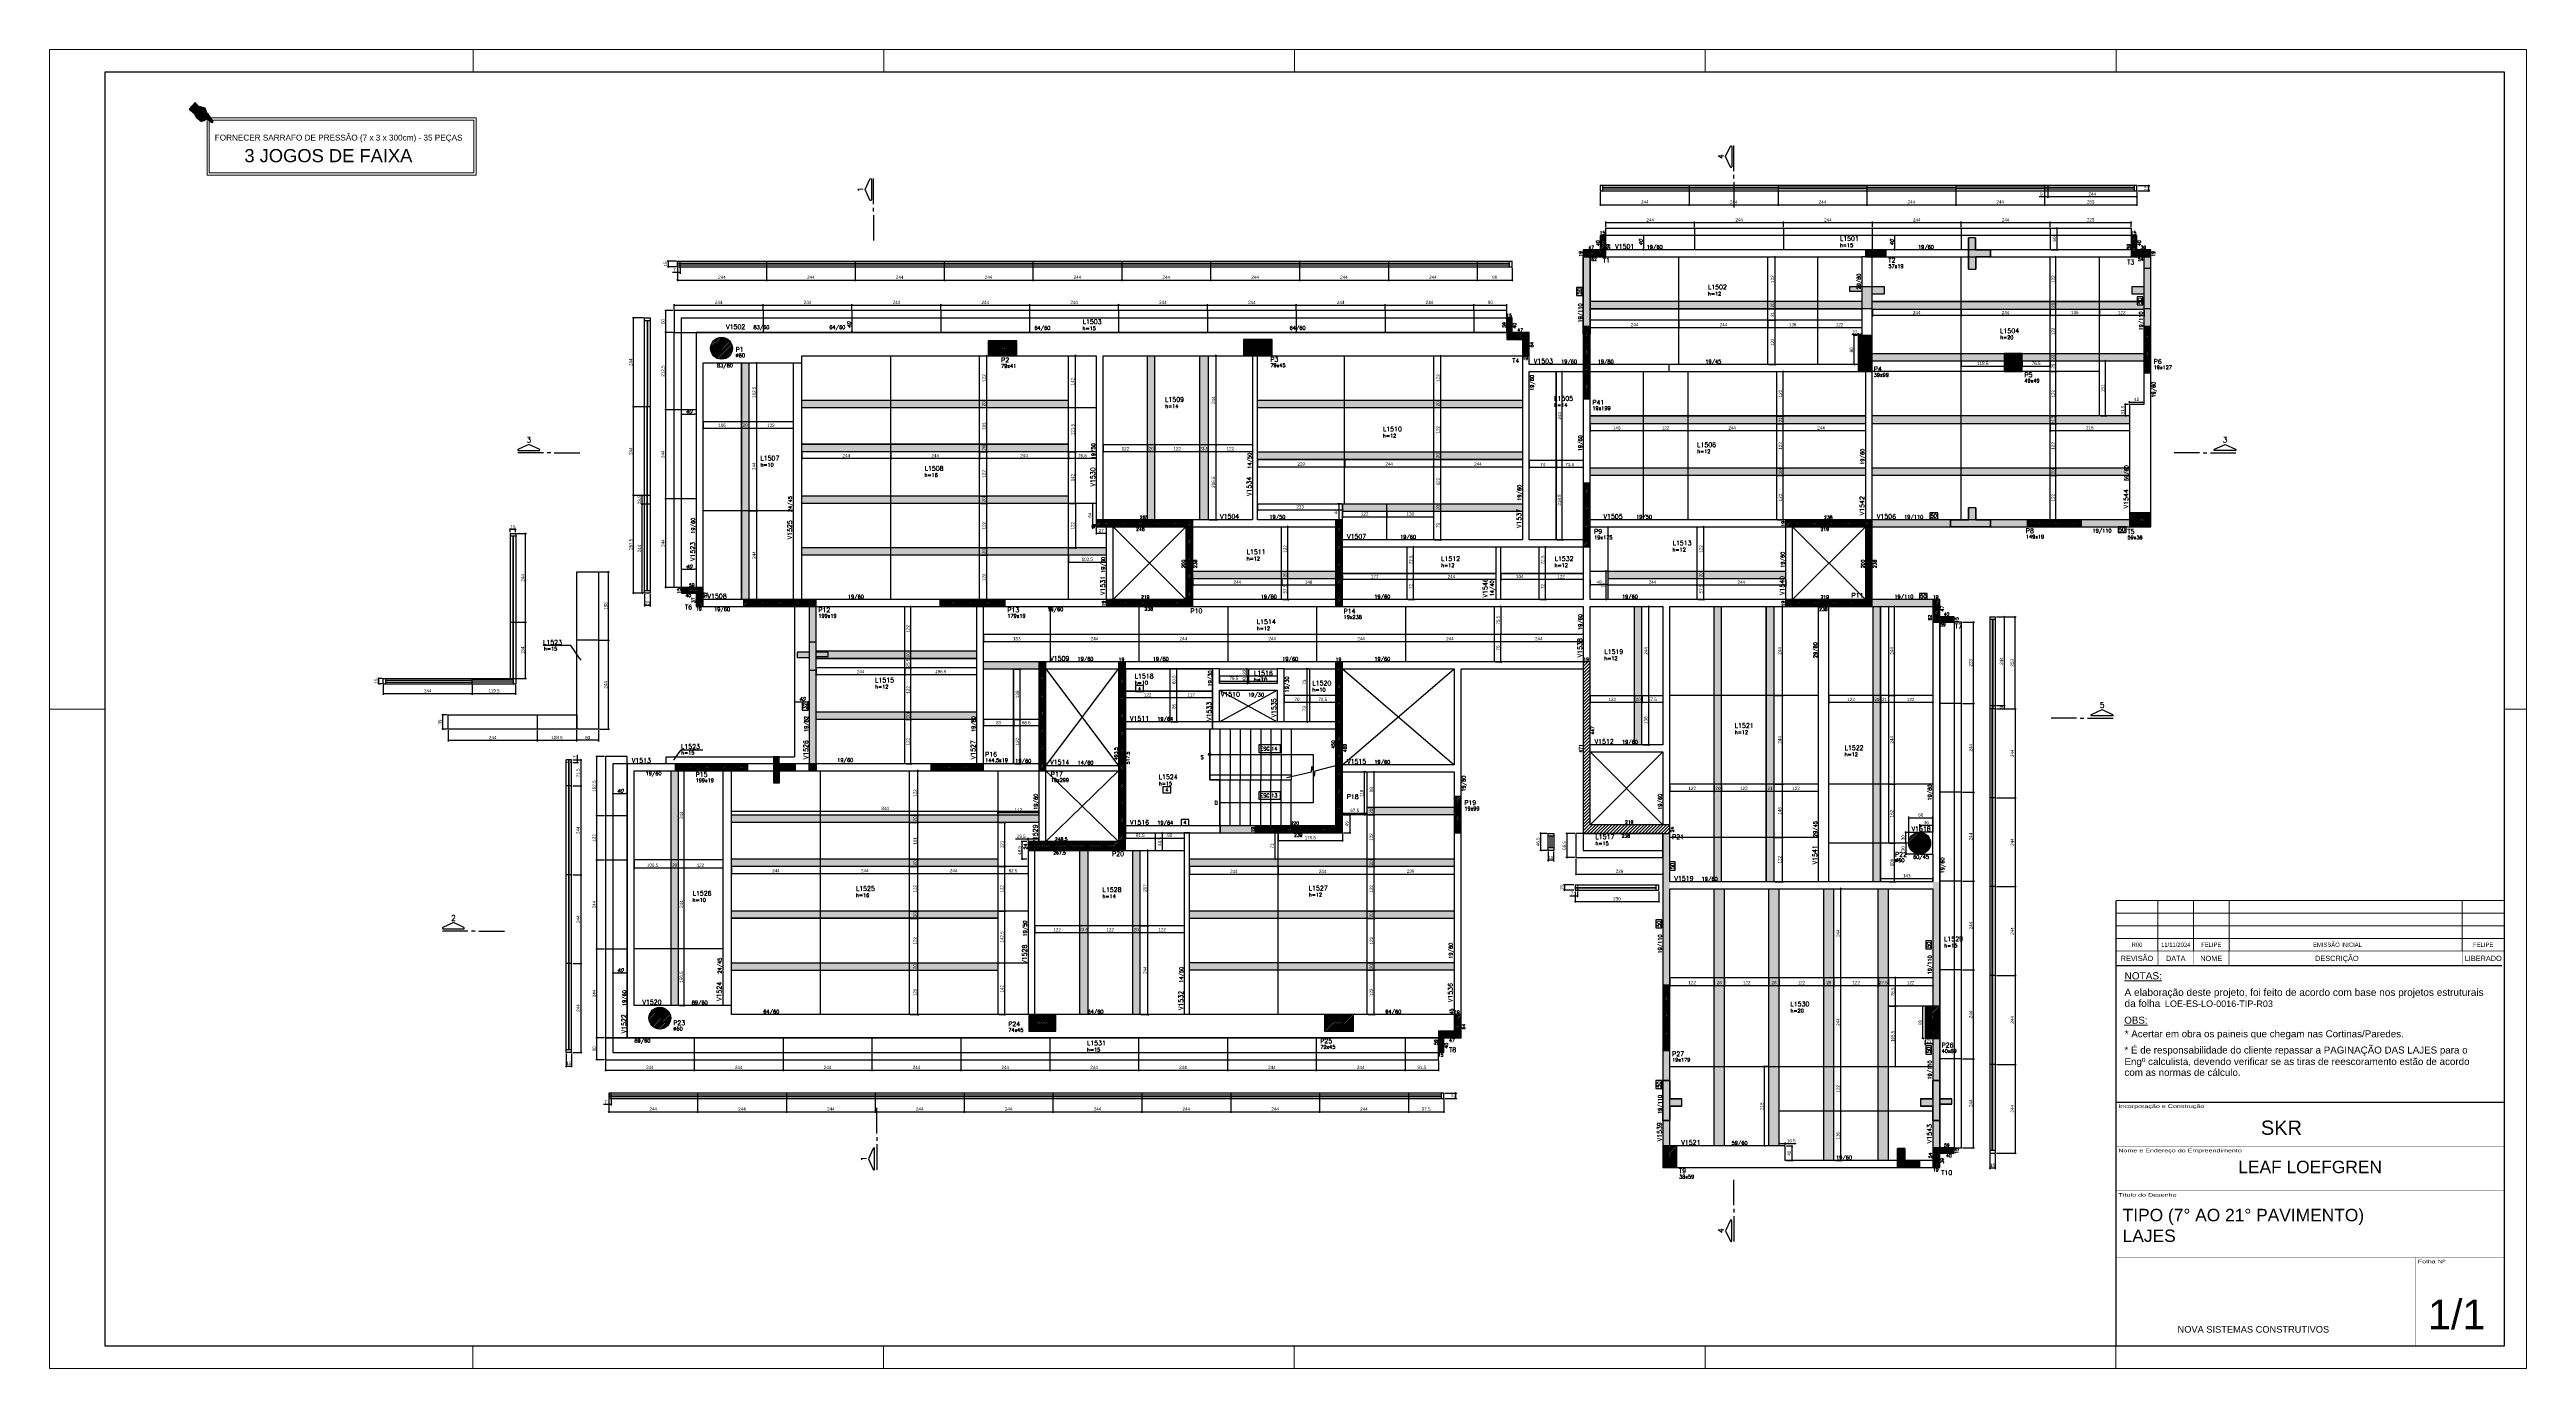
# Model space of a CAD drawing. Extents: x 1860 to 8661, y -614 to 3008.
import ezdxf
from ezdxf import colors
from ezdxf.entities.mleader import LeaderData, LeaderLine
from ezdxf.enums import TextEntityAlignment as Align
from ezdxf.math import Vec2, Vec3

# ---------------------------------------------------------------- set-up
doc = ezdxf.new("R2010")
doc.units = 0
doc.linetypes.add('DASHED', pattern=[0.75, 0.5, -0.25])
doc.linetypes.add('HIDDEN', pattern=[0.375, 0.25, -0.125])
for name, color, linetype, lineweight in [('CARIMBO', 255, 'Continuous', 9), ('contorno de painel', 7, 'Continuous', 13), ('FOLHA', 255, 'Continuous', 5), ('Folhas', 255, 'Continuous', 9), ('Hachura', 251, 'Continuous', 9)]:
    doc.layers.add(name, color=color, linetype=linetype, lineweight=lineweight)
for name, color, linetype in [('COTA', 241, 'Continuous'), ('F-AUX', 2, 'Continuous'), ('F-AUX-RED', 1, 'Continuous'), ('F-CORTE', 4, 'Continuous'), ('F-CORTE-INDICAÇÃO', 4, 'Continuous'), ('F-COTAS', 106, 'Continuous'), ('F-COTAS-FUROS VIGA', 50, 'Continuous'), ('F-DESNIVEL-1', 254, 'Continuous'), ('F-ESCADAS', 2, 'Continuous'), ('F-LAJES', 3, 'Continuous'), ('F-LAJES-DIM', 2, 'Continuous'), ('F-LAJES-NOME', 4, 'Continuous'), ('F-PILARES-DIM', 172, 'Continuous'), ('F-PILARES-HACH', 174, 'Continuous'), ('F-PILARES-NOME', 170, 'Continuous'), ('F-PILARES-S', 170, 'Continuous'), ('F-SOLIDO-CORTE', 71, 'Continuous'), ('F-TEXTO ESCADA', 2, 'Continuous'), ('F-TEXTO-YELLOW', 2, 'Continuous'), ('F-VIGAS', 3, 'Continuous'), ('F-VIGAS-DIM', 2, 'Continuous'), ('F-VIGAS-NOME', 4, 'Continuous'), ('F-VÃO', 1, 'Continuous'), ('Painéis', 200, 'Continuous'), ('REGUA-80', 111, 'Continuous'), ('SARR_2.2x7', 40, 'Continuous'), ('va165-sec', 5, 'DASHED')]:
    doc.layers.add(name, color=color, linetype=linetype)
doc.layers.add('F-DESNIVEL-2', color=7, linetype='Continuous', true_color=0xffd1e8)
doc.layers.add('F-DESNIVEL-3', color=7, linetype='Continuous', true_color=0xd5c7ff)
doc.styles.add('5385-ARQ-PB-BAS-PLA-TER-TORRE-A-106-TXT$0$R60-75', font='romans.shx', dxfattribs={"height": 0.1125})
doc.styles.add('ARIAL', font='arial.ttf')
doc.styles.add('COTA TECNICA-50', font='techl___.ttf', dxfattribs={"height": 9})
doc.styles.add('CP-TEXT-INCL', font='romans.shx', dxfattribs={"oblique": 20})
doc.styles.add('MCP', font='romans.shx')
doc.styles.add('ROMANS', font='romans.shx')
doc.styles.get("Standard").update_dxf_attribs({"font": 'arial.ttf'})
doc.styles.add('Tecnologia', font='')
doc.styles.add('VERDANA', font='verdana.ttf', dxfattribs={"oblique": 15})
doc.styles.get('Tecnologia').set_extended_font_data('Forgotten Futurist')
doc.dimstyles.new('COTA PAINEL-50', dxfattribs={"dimtxt": 9, "dimasz": 3, "dimexe": 3, "dimexo": 3, "dimgap": 3, "dimtad": 1, "dimdec": 1, "dimzin": 12, "dimdsep": 46, "dimtxsty": 'COTA TECNICA-50', "dimblk1": 'OBLIQUE', "dimblk2": 'OBLIQUE', "dimsah": 1, "dimcen": 0.9, "dimclrd": 4, "dimclre": 4, "dimclrt": 240, "dimadec": 1, "dimazin": 3, "dimtfac": 1, "dimtdec": 1, "dimtmove": 0, "dimatfit": 3, "dimfxl": 1, "dimtolj": 1, "dimtzin": 12, "dimarcsym": 0})
doc.dimstyles.new('CP-COTAS-50', dxfattribs={"dimscale": 0.8, "dimtxt": 12.5, "dimasz": 5, "dimexe": 5, "dimexo": 5, "dimgap": 2.5, "dimtad": 1, "dimdec": 1, "dimdsep": 46, "dimtxsty": 'CP-TEXT-INCL', "dimblk1": 'DOT', "dimblk2": 'DOT', "dimsah": 1, "dimcen": 9, "dimclrd": 256, "dimclre": 256, "dimclrt": 256, "dimadec": 0, "dimazin": 0, "dimtfac": 1, "dimtdec": 1, "dimtmove": 2, "dimatfit": 3, "dimldrblk": 'DOT', "dimfxl": 5, "dimtolj": 1, "dimarcsym": 0})
pattern_1 = [(45, (4795.1516, 832.909), (-2.245064, 2.245064), [])]

# ---------------------------------------------------------------- blocks, each defined once
blk = doc.blocks.new('Carimbo Laje')
at = {"layer": 'CARIMBO', "color": 30}
for points, const_width in [([(124981.9, 144853.7), (123684.7, 144853.7), (123684.7, 144038.4)], 4.45), ([(123684.7, 144705.5), (124981.9, 144705.5)], 1.48), ([(123684.7, 144557.3), (124981.9, 144557.3)], 1.48), ([(123684.7, 144334.9), (124981.9, 144334.9)], 1.48), ([(124685.4, 144038.4), (124685.4, 144334.9)], 1.48), ([(123684.7, 144038.4), (124981.9, 144038.4)], 1.48)]:
    blk.add_lwpolyline(points, dxfattribs=dict(at, const_width=const_width))
at = {"color": 0, "linetype": 'Continuous', "ltscale": 5, "style": 'ARIAL'}
blk.add_text('NOVA SISTEMAS CONSTRUTIVOS', height=22.118, dxfattribs=at).set_placement((123890.4, 144083.7))
at = {"color": 7, "style": 'ARIAL'}
blk.add_attdef('INCORPORAÇÃO_E_CONTRUÇÃO', text='', height=45.7, dxfattribs=at).set_placement((124364.7, 144777.9), align=Align.MIDDLE_CENTER)
blk.add_attdef('NOME_DA_OBRA', text='', height=41.5, dxfattribs=at).set_placement((124333.3, 144616.6), align=Align.CENTER)
for tag, p in [('PAVIMENTO', (123706.9, 144455.9)), ('TIPO_DE_PROJETO', (123706.9, 144386.8))]:
    blk.add_attdef(tag, p, '', height=41.5, dxfattribs=at)
at = {"color": 7, "style": 'ARIAL', "oblique": 10}
blk.add_attdef('FOLHA_Nº', text='', height=111.2, dxfattribs=at).set_placement((124832.8, 144149.1), align=Align.CENTER)
at = {"layer": 'CARIMBO', "color": 7, "style": 'VERDANA'}
blk.add_attdef('ENDEREÇO', text='', height=14.8, dxfattribs=at).set_placement((124333.3, 144572.1), align=Align.CENTER)
at = {"layer": 'Folhas', "style": 'Tecnologia', "width": 1.5}
for s, p in [('Incorporação e Construção', (123692.5, 144846.3)), ('Nome e Endereço do Empreendimento', (123692.5, 144698.1)), ('Título do Desenho', (123692.5, 144549.8)), ('Folha Nº', (124693.1, 144327.5))]:
    blk.add_text(s, height=11.86, dxfattribs=at).set_placement(p, align=Align.TOP_LEFT)
blk = doc.blocks.new('Revisão Carimbo')
at = {"color": 30}
for p, q in [((0, 155), (925, 155)), ((0, 125), (925, 125)), ((100, 35), (100, 155)), ((184.66, 35), (184.66, 155)), ((269.32, 35), (269.32, 155)), ((825, 35), (825, 155)), ((0, 95), (925, 95)), ((0, 65), (925, 65))]:
    blk.add_line(p, q, dxfattribs=at)
for points, const_width in [([(0, 0), (0, 155)], 3), ([(0, 0), (920, 0)], 3), ([(0, 35), (925, 35)], 1), ([(100, 35), (100, 0)], 1), ([(184.66, 35), (184.66, 0)], 1), ([(269.32, 35), (269.32, 0)], 1), ([(825, 35), (825, 0)], 1)]:
    blk.add_lwpolyline(points, dxfattribs=dict(at, const_width=const_width))
at = {"color": 7, "style": 'ARIAL'}
for s, p in [('REVISÃO', (50, 17.5)), ('DATA', (142.33, 17.5)), ('NOME', (226.99, 17.5)), ('DESCRIÇÃO', (526.27, 17.5)), ('LIBERADO', (875, 17.5))]:
    blk.add_text(s, height=12.5, dxfattribs=at).set_placement(p, align=Align.MIDDLE_CENTER)
at = {"layer": 'CARIMBO', "color": 7, "style": 'ARIAL'}
for tag, p in [('REVISÃO_03', (50, 140)), ('DATA', (142.33, 140)), ('NOME', (226.99, 140)), ('LIBERADO', (875, 140)), ('REVISÃO_02', (50, 110)), ('REVISÃO_01', (50, 80)), ('DATA', (142.33, 110)), ('DATA', (142.33, 80)), ('NOME', (226.99, 110)), ('NOME', (226.99, 80)), ('LIBERADO', (875, 110)), ('LIBERADO', (875, 80)), ('REVISÃO_00', (50, 50)), ('DATA', (142.33, 50)), ('NOME', (226.99, 50)), ('LIBERADO', (875, 50))]:
    blk.add_attdef(tag, text='', height=10, dxfattribs=at).set_placement(p, align=Align.MIDDLE_CENTER)
for p in [(279.32, 140), (279.32, 110), (279.32, 80), (279.32, 50)]:
    blk.add_attdef('DESCRIÇÃO', text='', height=10, dxfattribs=at).set_placement(p, align=Align.MIDDLE_LEFT)
blk = doc.blocks.new('*U36')
at = {"layer": 'F-VIGAS-DIM', "color": 1}
blk.add_lwpolyline([(0, 0), (22, 0), (22, 16), (0, 16)], close=True, dxfattribs=at)
at = {"layer": 'F-VIGAS-DIM', "style": 'MCP'}
blk.add_attdef('DIM', text='', height=10, dxfattribs=at).set_placement((11, 8), align=Align.MIDDLE_CENTER)
blk = doc.blocks.new('*U38')
at = {"layer": 'F-CORTE-INDICAÇÃO'}
for p, q in [((70, 0), (0, 0)), ((80, 0), (90, 0)), ((100, 0), (170, 0))]:
    blk.add_line(p, q, dxfattribs=at)
blk.add_lwpolyline([(112, 6, -0.802585), (111.2, 9.8), (140, 23.3), (168.8, 9.8, -0.802585), (168, 6)], format="xyb", close=True, dxfattribs=at)
at = {"layer": 'F-CORTE-INDICAÇÃO', "style": 'ROMANS'}
blk.add_attdef('CORTE', text='', height=15, dxfattribs=at).set_placement((140, 35.8), align=Align.MIDDLE_CENTER)
at = {"layer": 'F-CORTE-INDICAÇÃO', "color": 2, "style": 'ROMANS'}
blk.add_attdef('FOLHA', text='', height=12, dxfattribs=at).set_placement((140, -10), align=Align.MIDDLE_CENTER)
blk = doc.blocks.new('*U39')
at = {"layer": 'F-CORTE-INDICAÇÃO'}
for p, q in [((-100, 0), (-170, 0)), ((-80, 0), (-90, 0)), ((-70, 0), (0, 0))]:
    blk.add_line(p, q, dxfattribs=at)
blk.add_lwpolyline([(-112, 6, 0.802585), (-111.2, 9.8), (-140, 23.3), (-168.8, 9.8, 0.802585), (-168, 6)], format="xyb", close=True, dxfattribs=at)
at = {"layer": 'F-CORTE-INDICAÇÃO', "style": 'ROMANS'}
blk.add_attdef('CORTE', text='', height=15, dxfattribs=at).set_placement((-140, 35.8), align=Align.MIDDLE_CENTER)
at = {"layer": 'F-CORTE-INDICAÇÃO', "color": 2, "style": 'ROMANS'}
blk.add_attdef('FOLHA', text='', height=12, dxfattribs=at).set_placement((-140, -10), align=Align.MIDDLE_CENTER)
blk = doc.blocks.new('*U21')
at = {"layer": 'F-LAJES-DIM', "color": 1}
blk.add_lwpolyline([(0, 0), (21.4, 0), (21.4, 16), (0, 16)], close=True, dxfattribs=at)
at = {"layer": 'F-LAJES-DIM', "style": 'MCP'}
blk.add_attdef('DIM', text='', height=10, dxfattribs=at).set_placement((10.7, 8), align=Align.MIDDLE_CENTER)
blk = doc.blocks.new('_Dot')
at = {"color": 0, "linetype": 'ByBlock', "lineweight": -2}
blk.add_line((-0.5, 0), (-1, 0), dxfattribs=at)
at = {"color": 0, "linetype": 'ByBlock', "const_width": 0.5}
blk.add_lwpolyline([(-0.25, 0, 1), (0.25, 0, 1)], format="xyb", close=True, dxfattribs=at)
blk = doc.blocks.new('*D41')
at = {"layer": 'Defpoints', "color": 0, "transparency": 16777216}
for p in [(3406.2, 472.7), (3446.2, 472.7), (3446.2, 472.7)]:
    blk.add_point(p, dxfattribs=at)
at = {"layer": 'F-COTAS', "lineweight": -2, "transparency": 16777216}
blk.add_line((3410.2, 472.7), (3442.2, 472.7), dxfattribs=at)
at = {"layer": 'F-COTAS', "lineweight": -2, "transparency": 16777216, "xscale": 4, "yscale": 4, "zscale": 4, "rotation": 180}
blk.add_blockref('_Dot', (3406.2, 472.7), dxfattribs=at)
at = {"layer": 'F-COTAS', "lineweight": -2, "transparency": 16777216, "xscale": 4, "yscale": 4, "zscale": 4}
blk.add_blockref('_Dot', (3446.2, 472.7), dxfattribs=at)
at = {"layer": 'F-COTAS', "transparency": 16777216, "insert": (3426.2, 479.7), "char_height": 10, "attachment_point": 5, "style": 'CP-TEXT-INCL'}
blk.add_mtext('\\A1;40', dxfattribs=at)
blk = doc.blocks.new('*D42')
at = {"layer": 'Defpoints', "color": 0, "transparency": 16777216}
for p in [(3406.2, 965.2), (3446.2, 965.2), (3446.2, 965.2)]:
    blk.add_point(p, dxfattribs=at)
at = {"layer": 'F-COTAS', "lineweight": -2, "transparency": 16777216}
blk.add_line((3410.2, 965.2), (3442.2, 965.2), dxfattribs=at)
at = {"layer": 'F-COTAS', "lineweight": -2, "transparency": 16777216, "xscale": 4, "yscale": 4, "zscale": 4, "rotation": 180}
blk.add_blockref('_Dot', (3406.2, 965.2), dxfattribs=at)
at = {"layer": 'F-COTAS', "lineweight": -2, "transparency": 16777216, "xscale": 4, "yscale": 4, "zscale": 4}
blk.add_blockref('_Dot', (3446.2, 965.2), dxfattribs=at)
at = {"layer": 'F-COTAS', "transparency": 16777216, "insert": (3426.2, 972.2), "char_height": 10, "attachment_point": 5, "style": 'CP-TEXT-INCL'}
blk.add_mtext('\\A1;40', dxfattribs=at)
blk = doc.blocks.new('*D43')
at = {"layer": 'Defpoints', "color": 0, "transparency": 16777216}
for p in [(3905.7, 1217.1), (3945.7, 1217.1), (3945.7, 1217.1)]:
    blk.add_point(p, dxfattribs=at)
at = {"layer": 'F-COTAS', "lineweight": -2, "transparency": 16777216}
blk.add_line((3909.7, 1217.1), (3941.7, 1217.1), dxfattribs=at)
at = {"layer": 'F-COTAS', "lineweight": -2, "transparency": 16777216, "xscale": 4, "yscale": 4, "zscale": 4, "rotation": 180}
blk.add_blockref('_Dot', (3905.7, 1217.1), dxfattribs=at)
at = {"layer": 'F-COTAS', "lineweight": -2, "transparency": 16777216, "xscale": 4, "yscale": 4, "zscale": 4}
blk.add_blockref('_Dot', (3945.7, 1217.1), dxfattribs=at)
at = {"layer": 'F-COTAS', "transparency": 16777216, "insert": (3925.7, 1224.1), "char_height": 10, "attachment_point": 5, "style": 'CP-TEXT-INCL'}
blk.add_mtext('\\A1;40', dxfattribs=at)
blk = doc.blocks.new('*D44')
at = {"layer": 'Defpoints', "color": 0, "transparency": 16777216}
for p in [(3595.2, 1580.9), (3635.2, 1580.9), (3635.2, 1580.9)]:
    blk.add_point(p, dxfattribs=at)
at = {"layer": 'F-COTAS', "lineweight": -2, "transparency": 16777216}
blk.add_line((3599.2, 1580.9), (3631.2, 1580.9), dxfattribs=at)
at = {"layer": 'F-COTAS', "lineweight": -2, "transparency": 16777216, "xscale": 4, "yscale": 4, "zscale": 4, "rotation": 180}
blk.add_blockref('_Dot', (3595.2, 1580.9), dxfattribs=at)
at = {"layer": 'F-COTAS', "lineweight": -2, "transparency": 16777216, "xscale": 4, "yscale": 4, "zscale": 4}
blk.add_blockref('_Dot', (3635.2, 1580.9), dxfattribs=at)
at = {"layer": 'F-COTAS', "transparency": 16777216, "insert": (3615.2, 1587.9), "char_height": 10, "attachment_point": 5, "style": 'CP-TEXT-INCL'}
blk.add_mtext('\\A1;40', dxfattribs=at)
blk = doc.blocks.new('*D45')
at = {"layer": 'Defpoints', "color": 0, "transparency": 16777216}
for p in [(3595.2, 2006.8), (3635.2, 2006.8), (3635.2, 2006.8)]:
    blk.add_point(p, dxfattribs=at)
at = {"layer": 'F-COTAS', "lineweight": -2, "transparency": 16777216}
blk.add_line((3599.2, 2006.8), (3631.2, 2006.8), dxfattribs=at)
at = {"layer": 'F-COTAS', "lineweight": -2, "transparency": 16777216, "xscale": 4, "yscale": 4, "zscale": 4, "rotation": 180}
blk.add_blockref('_Dot', (3595.2, 2006.8), dxfattribs=at)
at = {"layer": 'F-COTAS', "lineweight": -2, "transparency": 16777216, "xscale": 4, "yscale": 4, "zscale": 4}
blk.add_blockref('_Dot', (3635.2, 2006.8), dxfattribs=at)
at = {"layer": 'F-COTAS', "transparency": 16777216, "insert": (3615.2, 2013.8), "char_height": 10, "attachment_point": 5, "style": 'CP-TEXT-INCL'}
blk.add_mtext('\\A1;40', dxfattribs=at)
blk = doc.blocks.new('*D46')
at = {"layer": 'Defpoints', "color": 0, "transparency": 16777216}
for p in [(4062.9, 2270.9), (4062.9, 2230.9), (4062.9, 2230.9)]:
    blk.add_point(p, dxfattribs=at)
at = {"layer": 'F-COTAS', "lineweight": -2, "transparency": 16777216}
blk.add_line((4062.9, 2266.9), (4062.9, 2234.9), dxfattribs=at)
at = {"layer": 'F-COTAS', "lineweight": -2, "transparency": 16777216, "xscale": 4, "yscale": 4, "zscale": 4}
for p, rotation in [((4062.9, 2270.9), 90), ((4062.9, 2230.9), 270)]:
    blk.add_blockref('_Dot', p, dxfattribs=dict(at, rotation=rotation))
at = {"layer": 'F-COTAS', "transparency": 16777216, "insert": (4055.9, 2250.9), "char_height": 10, "attachment_point": 5, "rotation": 90, "style": 'CP-TEXT-INCL'}
blk.add_mtext('\\A1;40', dxfattribs=at)
blk = doc.blocks.new('*D47')
at = {"layer": 'Defpoints', "color": 0, "transparency": 16777216}
for p in [(6236.7, 2497.4), (6236.7, 2457.4), (6236.7, 2457.4)]:
    blk.add_point(p, dxfattribs=at)
at = {"layer": 'F-COTAS', "lineweight": -2, "transparency": 16777216}
blk.add_line((6236.7, 2493.4), (6236.7, 2461.4), dxfattribs=at)
at = {"layer": 'F-COTAS', "lineweight": -2, "transparency": 16777216, "xscale": 4, "yscale": 4, "zscale": 4}
for p, rotation in [((6236.7, 2497.4), 90), ((6236.7, 2457.4), 270)]:
    blk.add_blockref('_Dot', p, dxfattribs=dict(at, rotation=rotation))
at = {"layer": 'F-COTAS', "transparency": 16777216, "insert": (6229.7, 2477.4), "char_height": 10, "attachment_point": 5, "rotation": 90, "style": 'CP-TEXT-INCL'}
blk.add_mtext('\\A1;40', dxfattribs=at)
blk = doc.blocks.new('*D48')
at = {"layer": 'Defpoints', "color": 0, "transparency": 16777216}
for p in [(6925.8, 2497.4), (6925.8, 2457.4), (6925.8, 2457.4)]:
    blk.add_point(p, dxfattribs=at)
at = {"layer": 'F-COTAS', "lineweight": -2, "transparency": 16777216}
blk.add_line((6925.8, 2493.4), (6925.8, 2461.4), dxfattribs=at)
at = {"layer": 'F-COTAS', "lineweight": -2, "transparency": 16777216, "xscale": 4, "yscale": 4, "zscale": 4}
for p, rotation in [((6925.8, 2497.4), 90), ((6925.8, 2457.4), 270)]:
    blk.add_blockref('_Dot', p, dxfattribs=dict(at, rotation=rotation))
at = {"layer": 'F-COTAS', "transparency": 16777216, "insert": (6918.8, 2477.4), "char_height": 10, "attachment_point": 5, "rotation": 90, "style": 'CP-TEXT-INCL'}
blk.add_mtext('\\A1;40', dxfattribs=at)
blk = doc.blocks.new('A$C19501361')
at = {"layer": 'F-AUX'}
h = blk.add_hatch(color=1, dxfattribs=at)
edge = h.paths.add_edge_path()
edge.add_arc((-345.5, 196), 3, 0, 360)
at = {"layer": 'F-AUX', "color": 1}
for points in [[(-345.5, 196), (-61.3, 196), (-61.3, 63), (-317, 63)], [(-133.9, 132.4), (-66.1, 148.2), (-64.8, 162.8), (-57.8, 136.2), (-56.4, 150.8), (10.8, 168.5)]]:
    blk.add_lwpolyline(points, dxfattribs=at)
blk.add_circle((-345.5, 196), 3, dxfattribs=at)
for points in [[(-59.3, 161.5), (-61.3, 149.5), (-63.3, 161.5)], [(-305, 65), (-317, 63), (-305, 61)]]:
    blk.add_solid(points, dxfattribs=at)
at = {"layer": 'F-ESCADAS'}
for p, q in [((-345.5, 266), (-345.5, 126)), ((-317.5, 266), (-317.5, 126)), ((-289.5, 266), (-289.5, 126)), ((-261.5, 266), (-261.5, 126)), ((-233.5, 266), (-233.5, 126)), ((-205.5, 266), (-205.5, 126)), ((-177.5, 266), (-177.5, 126)), ((-149.5, 266), (-149.5, 126)), ((-121.5, 266), (-121.5, 126)), ((-345.5, 140), (-121.5, 140)), ((-345.5, 126), (-121.5, 126)), ((-317.5, 0), (-317.5, 126)), ((-289.5, 0), (-289.5, 126)), ((-261.5, 0), (-261.5, 126)), ((-233.5, 0), (-233.5, 126)), ((-205.5, 0), (-205.5, 126)), ((-177.5, 0), (-177.5, 126)), ((-149.5, 0), (-149.5, 126)), ((-121.5, 0), (-121.5, 126))]:
    blk.add_line(p, q, dxfattribs=at)
at = {"layer": 'F-TEXTO ESCADA', "color": 1}
for points in [[(-151.8, 222.8), (-151.8, 200.2), (-209.4, 200.2), (-209.4, 222.8)], [(-151.8, 94.3), (-151.8, 71.7), (-209.4, 71.7), (-209.4, 94.3)]]:
    blk.add_lwpolyline(points, close=True, dxfattribs=at)
at = {"layer": 'F-TEXTO ESCADA', "style": 'ROMANS'}
for s, p in [('ESC.14', (-206.8, 206.7)), ('ESC.13', (-206.8, 78.2))]:
    blk.add_text(s, height=10, dxfattribs=at).set_placement(p)
at = {"layer": 'F-TEXTO-YELLOW', "char_height": 10, "width": 122.759, "attachment_point": 9, "style": '5385-ARQ-PB-BAS-PLA-TER-TORRE-A-106-TXT$0$R60-75'}
for s, insert in [('S', (-362.1, 183.3)), ('D', (-323.4, 58.1))]:
    blk.add_mtext(s, dxfattribs=dict(at, insert=insert))
blk = doc.blocks.new('_Oblique')
at = {"color": 0, "linetype": 'ByBlock', "lineweight": -2}
blk.add_line((-0.5, -0.5), (0.5, 0.5), dxfattribs=at)
blk = doc.blocks.new('*D49')
at = {"layer": 'COTA', "color": 4, "lineweight": -2, "transparency": 16777216}
for p, q in [((3654.2, 1982.4), (3654.2, 1965.4)), ((3759.2, 1982.4), (3759.2, 1965.4)), ((3654.2, 1968.4), (3759.2, 1968.4))]:
    blk.add_line(p, q, dxfattribs=at)
at = {"layer": 'Defpoints', "color": 0, "transparency": 16777216}
for p in [(3654.2, 1985.4), (3759.2, 1985.4), (3759.2, 1968.4)]:
    blk.add_point(p, dxfattribs=at)
at = {"layer": 'COTA', "color": 4, "lineweight": -2, "transparency": 16777216, "xscale": 3, "yscale": 3, "zscale": 3, "rotation": 180}
blk.add_blockref('_Oblique', (3654.2, 1968.4), dxfattribs=at)
at = {"layer": 'COTA', "color": 4, "lineweight": -2, "transparency": 16777216, "xscale": 3, "yscale": 3, "zscale": 3}
blk.add_blockref('_Oblique', (3759.2, 1968.4), dxfattribs=at)
at = {"layer": 'COTA', "color": 240, "transparency": 16777216, "insert": (3706.7, 1976), "char_height": 9, "attachment_point": 5, "style": 'COTA TECNICA-50'}
blk.add_mtext('\\A1;105', dxfattribs=at)
blk = doc.blocks.new('*D50')
at = {"layer": 'COTA', "color": 4, "lineweight": -2, "transparency": 16777216}
for p, q in [((3759.7, 1982.4), (3759.7, 1965.4)), ((3779.7, 1982.4), (3779.7, 1965.4)), ((3759.7, 1968.4), (3779.7, 1968.4))]:
    blk.add_line(p, q, dxfattribs=at)
at = {"layer": 'Defpoints', "color": 0, "transparency": 16777216}
for p in [(3759.7, 1985.4), (3779.7, 1985.4), (3779.7, 1968.4)]:
    blk.add_point(p, dxfattribs=at)
at = {"layer": 'COTA', "color": 4, "lineweight": -2, "transparency": 16777216, "xscale": 3, "yscale": 3, "zscale": 3, "rotation": 180}
blk.add_blockref('_Oblique', (3759.7, 1968.4), dxfattribs=at)
at = {"layer": 'COTA', "color": 4, "lineweight": -2, "transparency": 16777216, "xscale": 3, "yscale": 3, "zscale": 3}
blk.add_blockref('_Oblique', (3779.7, 1968.4), dxfattribs=at)
at = {"layer": 'COTA', "color": 240, "transparency": 16777216, "insert": (3769.7, 1976), "char_height": 9, "attachment_point": 5, "style": 'COTA TECNICA-50'}
blk.add_mtext('\\A1;20', dxfattribs=at)
blk = doc.blocks.new('*D51')
at = {"layer": 'COTA', "color": 4, "lineweight": -2, "transparency": 16777216}
for p, q in [((3779.7, 1982.4), (3779.7, 1965.4)), ((3901.7, 1982.4), (3901.7, 1965.4)), ((3779.7, 1968.4), (3901.7, 1968.4))]:
    blk.add_line(p, q, dxfattribs=at)
at = {"layer": 'Defpoints', "color": 0, "transparency": 16777216}
for p in [(3779.7, 1985.4), (3901.7, 1985.4), (3901.7, 1968.4)]:
    blk.add_point(p, dxfattribs=at)
at = {"layer": 'COTA', "color": 4, "lineweight": -2, "transparency": 16777216, "xscale": 3, "yscale": 3, "zscale": 3, "rotation": 180}
blk.add_blockref('_Oblique', (3779.7, 1968.4), dxfattribs=at)
at = {"layer": 'COTA', "color": 4, "lineweight": -2, "transparency": 16777216, "xscale": 3, "yscale": 3, "zscale": 3}
blk.add_blockref('_Oblique', (3901.7, 1968.4), dxfattribs=at)
at = {"layer": 'COTA', "color": 240, "transparency": 16777216, "insert": (3840.7, 1975.9), "char_height": 9, "attachment_point": 5, "style": 'COTA TECNICA-50'}
blk.add_mtext('\\A1;122', dxfattribs=at)
blk = doc.blocks.new('*D52')
at = {"layer": 'COTA', "color": 4, "lineweight": -2, "transparency": 16777216}
for p, q in [((3782.7, 1741.4), (3805.1, 1741.4)), ((3802.1, 1497.4), (3802.1, 1741.4)), ((3782.7, 1497.4), (3805.1, 1497.4))]:
    blk.add_line(p, q, dxfattribs=at)
at = {"layer": 'Defpoints', "color": 0, "transparency": 16777216}
for p in [(3779.7, 1741.4), (3802.1, 1741.4), (3779.7, 1497.4)]:
    blk.add_point(p, dxfattribs=at)
at = {"layer": 'COTA', "color": 4, "lineweight": -2, "transparency": 16777216, "xscale": 3, "yscale": 3, "zscale": 3}
for p, rotation in [((3802.1, 1741.4), 90), ((3802.1, 1497.4), 270)]:
    blk.add_blockref('_Oblique', p, dxfattribs=dict(at, rotation=rotation))
at = {"layer": 'COTA', "color": 240, "transparency": 16777216, "insert": (3794.5, 1619.4), "char_height": 9, "attachment_point": 5, "rotation": 90, "style": 'COTA TECNICA-50'}
blk.add_mtext('\\A1;244', dxfattribs=at)
blk = doc.blocks.new('*D53')
at = {"layer": 'COTA', "color": 4, "lineweight": -2, "transparency": 16777216}
for p, q in [((3802.1, 1741.4), (3802.1, 1985.4)), ((3782.7, 1741.4), (3805.1, 1741.4))]:
    blk.add_line(p, q, dxfattribs=at)
at = {"layer": 'Defpoints', "color": 0, "transparency": 16777216}
for p in [(3802.1, 1985.4), (3802.1, 1985.4), (3779.7, 1741.4)]:
    blk.add_point(p, dxfattribs=at)
at = {"layer": 'COTA', "color": 4, "lineweight": -2, "transparency": 16777216, "xscale": 3, "yscale": 3, "zscale": 3}
for p, rotation in [((3802.1, 1985.4), 90), ((3802.1, 1741.4), 270)]:
    blk.add_blockref('_Oblique', p, dxfattribs=dict(at, rotation=rotation))
at = {"layer": 'COTA', "color": 240, "transparency": 16777216, "insert": (3794.5, 1863.4), "char_height": 9, "attachment_point": 5, "rotation": 90, "style": 'COTA TECNICA-50'}
blk.add_mtext('\\A1;244', dxfattribs=at)
blk = doc.blocks.new('*D54')
at = {"layer": 'COTA', "color": 4, "lineweight": -2, "transparency": 16777216}
blk.add_line((3802.1, 1985.4), (3802.1, 2147.9), dxfattribs=at)
at = {"layer": 'Defpoints', "color": 0, "transparency": 16777216}
for p in [(3802.1, 2147.9), (3802.1, 2147.9), (3802.1, 1985.4)]:
    blk.add_point(p, dxfattribs=at)
at = {"layer": 'COTA', "color": 4, "lineweight": -2, "transparency": 16777216, "xscale": 3, "yscale": 3, "zscale": 3}
for p, rotation in [((3802.1, 2147.9), 90), ((3802.1, 1985.4), 270)]:
    blk.add_blockref('_Oblique', p, dxfattribs=dict(at, rotation=rotation))
at = {"layer": 'COTA', "color": 240, "transparency": 16777216, "insert": (3794.5, 2066.7), "char_height": 9, "attachment_point": 5, "rotation": 90, "style": 'COTA TECNICA-50'}
blk.add_mtext('\\A1;162.5', dxfattribs=at)
blk = doc.blocks.new('*D55')
at = {"layer": 'COTA', "color": 4, "lineweight": -2, "transparency": 16777216}
for p, q in [((3465.2, 780.4), (3465.2, 757.6)), ((3465.2, 760.6), (3565.7, 760.6)), ((3565.7, 780.4), (3565.7, 757.6))]:
    blk.add_line(p, q, dxfattribs=at)
at = {"layer": 'Defpoints', "color": 0, "transparency": 16777216}
for p in [(3465.2, 783.4), (3565.7, 783.4), (3565.7, 760.6)]:
    blk.add_point(p, dxfattribs=at)
at = {"layer": 'COTA', "color": 4, "lineweight": -2, "transparency": 16777216, "xscale": 3, "yscale": 3, "zscale": 3, "rotation": 180}
blk.add_blockref('_Oblique', (3465.2, 760.6), dxfattribs=at)
at = {"layer": 'COTA', "color": 4, "lineweight": -2, "transparency": 16777216, "xscale": 3, "yscale": 3, "zscale": 3}
blk.add_blockref('_Oblique', (3565.7, 760.6), dxfattribs=at)
at = {"layer": 'COTA', "color": 240, "transparency": 16777216, "insert": (3515.4, 768.2), "char_height": 9, "attachment_point": 5, "style": 'COTA TECNICA-50'}
blk.add_mtext('\\A1;100.5', dxfattribs=at)
blk = doc.blocks.new('*D56')
at = {"layer": 'COTA', "color": 4, "lineweight": -2, "transparency": 16777216}
for p, q in [((3566.2, 780.4), (3566.2, 757.6)), ((3566.2, 760.6), (3586.2, 760.6)), ((3586.2, 780.4), (3586.2, 757.6))]:
    blk.add_line(p, q, dxfattribs=at)
at = {"layer": 'Defpoints', "color": 0, "transparency": 16777216}
for p in [(3566.2, 783.4), (3586.2, 783.4), (3586.2, 760.6)]:
    blk.add_point(p, dxfattribs=at)
at = {"layer": 'COTA', "color": 4, "lineweight": -2, "transparency": 16777216, "xscale": 3, "yscale": 3, "zscale": 3, "rotation": 180}
blk.add_blockref('_Oblique', (3566.2, 760.6), dxfattribs=at)
at = {"layer": 'COTA', "color": 4, "lineweight": -2, "transparency": 16777216, "xscale": 3, "yscale": 3, "zscale": 3}
blk.add_blockref('_Oblique', (3586.2, 760.6), dxfattribs=at)
at = {"layer": 'COTA', "color": 240, "transparency": 16777216, "insert": (3576.2, 768.2), "char_height": 9, "attachment_point": 5, "style": 'COTA TECNICA-50'}
blk.add_mtext('\\A1;20', dxfattribs=at)
blk = doc.blocks.new('*D57')
at = {"layer": 'COTA', "color": 4, "lineweight": -2, "transparency": 16777216}
for p, q in [((3586.2, 780.4), (3586.2, 757.6)), ((3586.2, 760.6), (3708.2, 760.6)), ((3708.2, 780.4), (3708.2, 757.6))]:
    blk.add_line(p, q, dxfattribs=at)
at = {"layer": 'Defpoints', "color": 0, "transparency": 16777216}
for p in [(3586.2, 783.4), (3708.2, 783.4), (3708.2, 760.6)]:
    blk.add_point(p, dxfattribs=at)
at = {"layer": 'COTA', "color": 4, "lineweight": -2, "transparency": 16777216, "xscale": 3, "yscale": 3, "zscale": 3, "rotation": 180}
blk.add_blockref('_Oblique', (3586.2, 760.6), dxfattribs=at)
at = {"layer": 'COTA', "color": 4, "lineweight": -2, "transparency": 16777216, "xscale": 3, "yscale": 3, "zscale": 3}
blk.add_blockref('_Oblique', (3708.2, 760.6), dxfattribs=at)
at = {"layer": 'COTA', "color": 240, "transparency": 16777216, "insert": (3647.2, 768.1), "char_height": 9, "attachment_point": 5, "style": 'COTA TECNICA-50'}
blk.add_mtext('\\A1;122', dxfattribs=at)
blk = doc.blocks.new('*D58')
at = {"layer": 'COTA', "color": 4, "lineweight": -2, "transparency": 16777216}
for p, q in [((3589.7, 783.4), (3605.1, 783.4)), ((3602.1, 539.4), (3602.1, 783.4)), ((3589.7, 539.4), (3605.1, 539.4))]:
    blk.add_line(p, q, dxfattribs=at)
at = {"layer": 'Defpoints', "color": 0, "transparency": 16777216}
for p in [(3586.7, 783.4), (3602.1, 783.4), (3586.7, 539.4)]:
    blk.add_point(p, dxfattribs=at)
at = {"layer": 'COTA', "color": 4, "lineweight": -2, "transparency": 16777216, "xscale": 3, "yscale": 3, "zscale": 3}
for p, rotation in [((3602.1, 783.4), 90), ((3602.1, 539.4), 270)]:
    blk.add_blockref('_Oblique', p, dxfattribs=dict(at, rotation=rotation))
at = {"layer": 'COTA', "color": 240, "transparency": 16777216, "insert": (3594.5, 661.4), "char_height": 9, "attachment_point": 5, "rotation": 90, "style": 'COTA TECNICA-50'}
blk.add_mtext('\\A1;244', dxfattribs=at)
blk = doc.blocks.new('*D59')
at = {"layer": 'COTA', "color": 4, "lineweight": -2, "transparency": 16777216}
for p, q in [((3589.2, 1027.4), (3605.1, 1027.4)), ((3602.1, 783.4), (3602.1, 1027.4)), ((3589.7, 783.4), (3605.1, 783.4))]:
    blk.add_line(p, q, dxfattribs=at)
at = {"layer": 'Defpoints', "color": 0, "transparency": 16777216}
for p in [(3586.2, 1027.4), (3602.1, 1027.4), (3586.7, 783.4)]:
    blk.add_point(p, dxfattribs=at)
at = {"layer": 'COTA', "color": 4, "lineweight": -2, "transparency": 16777216, "xscale": 3, "yscale": 3, "zscale": 3}
for p, rotation in [((3602.1, 1027.4), 90), ((3602.1, 783.4), 270)]:
    blk.add_blockref('_Oblique', p, dxfattribs=dict(at, rotation=rotation))
at = {"layer": 'COTA', "color": 240, "transparency": 16777216, "insert": (3594.5, 905.4), "char_height": 9, "attachment_point": 5, "rotation": 90, "style": 'COTA TECNICA-50'}
blk.add_mtext('\\A1;244', dxfattribs=at)
blk = doc.blocks.new('*D60')
at = {"layer": 'COTA', "color": 4, "lineweight": -2, "transparency": 16777216}
for p, q in [((3589.2, 539.4), (3605.1, 539.4)), ((3602.1, 382.9), (3602.1, 539.4)), ((3589.2, 382.9), (3605.1, 382.9))]:
    blk.add_line(p, q, dxfattribs=at)
at = {"layer": 'Defpoints', "color": 0, "transparency": 16777216}
for p in [(3586.2, 539.4), (3602.1, 539.4), (3586.2, 382.9)]:
    blk.add_point(p, dxfattribs=at)
at = {"layer": 'COTA', "color": 4, "lineweight": -2, "transparency": 16777216, "xscale": 3, "yscale": 3, "zscale": 3}
for p, rotation in [((3602.1, 539.4), 90), ((3602.1, 382.9), 270)]:
    blk.add_blockref('_Oblique', p, dxfattribs=dict(at, rotation=rotation))
at = {"layer": 'COTA', "color": 240, "transparency": 16777216, "insert": (3594.5, 461.2), "char_height": 9, "attachment_point": 5, "rotation": 90, "style": 'COTA TECNICA-50'}
blk.add_mtext('\\A1;156.5', dxfattribs=at)
blk = doc.blocks.new('*D61')
at = {"layer": 'COTA', "color": 4, "lineweight": -2, "transparency": 16777216}
for p, q in [((3964.7, 1307.4), (3964.7, 1289.1)), ((4208.7, 1307.4), (4208.7, 1289.1)), ((3964.7, 1292.1), (4208.7, 1292.1))]:
    blk.add_line(p, q, dxfattribs=at)
at = {"layer": 'Defpoints', "color": 0, "transparency": 16777216}
for p in [(3964.7, 1310.4), (4208.7, 1310.4), (4208.7, 1292.1)]:
    blk.add_point(p, dxfattribs=at)
at = {"layer": 'COTA', "color": 4, "lineweight": -2, "transparency": 16777216, "xscale": 3, "yscale": 3, "zscale": 3, "rotation": 180}
blk.add_blockref('_Oblique', (3964.7, 1292.1), dxfattribs=at)
at = {"layer": 'COTA', "color": 4, "lineweight": -2, "transparency": 16777216, "xscale": 3, "yscale": 3, "zscale": 3}
blk.add_blockref('_Oblique', (4208.7, 1292.1), dxfattribs=at)
at = {"layer": 'COTA', "color": 240, "transparency": 16777216, "insert": (4086.7, 1299.7), "char_height": 9, "attachment_point": 5, "style": 'COTA TECNICA-50'}
blk.add_mtext('\\A1;244', dxfattribs=at)
blk = doc.blocks.new('*D62')
at = {"layer": 'COTA', "color": 4, "lineweight": -2, "transparency": 16777216}
for p, q in [((4208.7, 1307.4), (4208.7, 1289.1)), ((4405.2, 1307.4), (4405.2, 1289.1)), ((4208.7, 1292.1), (4405.2, 1292.1))]:
    blk.add_line(p, q, dxfattribs=at)
at = {"layer": 'Defpoints', "color": 0, "transparency": 16777216}
for p in [(4208.7, 1310.4), (4405.2, 1310.4), (4405.2, 1292.1)]:
    blk.add_point(p, dxfattribs=at)
at = {"layer": 'COTA', "color": 4, "lineweight": -2, "transparency": 16777216, "xscale": 3, "yscale": 3, "zscale": 3, "rotation": 180}
blk.add_blockref('_Oblique', (4208.7, 1292.1), dxfattribs=at)
at = {"layer": 'COTA', "color": 4, "lineweight": -2, "transparency": 16777216, "xscale": 3, "yscale": 3, "zscale": 3}
blk.add_blockref('_Oblique', (4405.2, 1292.1), dxfattribs=at)
at = {"layer": 'COTA', "color": 240, "transparency": 16777216, "insert": (4306.9, 1299.8), "char_height": 9, "attachment_point": 5, "style": 'COTA TECNICA-50'}
blk.add_mtext('\\A1;196.5', dxfattribs=at)
blk = doc.blocks.new('*D63')
at = {"layer": 'COTA', "color": 4, "lineweight": -2, "transparency": 16777216}
for p, q in [((4211.7, 1168.4), (4227.9, 1168.4)), ((4224.9, 1046.4), (4224.9, 1168.4)), ((4211.7, 1046.4), (4227.9, 1046.4))]:
    blk.add_line(p, q, dxfattribs=at)
at = {"layer": 'Defpoints', "color": 0, "transparency": 16777216}
for p in [(4208.7, 1168.4), (4224.9, 1168.4), (4208.7, 1046.4)]:
    blk.add_point(p, dxfattribs=at)
at = {"layer": 'COTA', "color": 4, "lineweight": -2, "transparency": 16777216, "xscale": 3, "yscale": 3, "zscale": 3}
for p, rotation in [((4224.9, 1168.4), 90), ((4224.9, 1046.4), 270)]:
    blk.add_blockref('_Oblique', p, dxfattribs=dict(at, rotation=rotation))
at = {"layer": 'COTA', "color": 240, "transparency": 16777216, "insert": (4217.3, 1107.4), "char_height": 9, "attachment_point": 5, "rotation": 90, "style": 'COTA TECNICA-50'}
blk.add_mtext('\\A1;122', dxfattribs=at)
blk = doc.blocks.new('*D64')
at = {"layer": 'COTA', "color": 4, "lineweight": -2, "transparency": 16777216}
for p, q in [((4211.7, 1188.4), (4227.9, 1188.4)), ((4211.7, 1168.4), (4227.9, 1168.4)), ((4224.9, 1168.4), (4224.9, 1188.4))]:
    blk.add_line(p, q, dxfattribs=at)
at = {"layer": 'Defpoints', "color": 0, "transparency": 16777216}
for p in [(4208.7, 1188.4), (4208.7, 1168.4), (4224.9, 1188.4)]:
    blk.add_point(p, dxfattribs=at)
at = {"layer": 'COTA', "color": 4, "lineweight": -2, "transparency": 16777216, "xscale": 3, "yscale": 3, "zscale": 3}
for p, rotation in [((4224.9, 1188.4), 90), ((4224.9, 1168.4), 270)]:
    blk.add_blockref('_Oblique', p, dxfattribs=dict(at, rotation=rotation))
at = {"layer": 'COTA', "color": 240, "transparency": 16777216, "insert": (4217.3, 1178.4), "char_height": 9, "attachment_point": 5, "rotation": 90, "style": 'COTA TECNICA-50'}
blk.add_mtext('\\A1;20', dxfattribs=at)
blk = doc.blocks.new('*D65')
at = {"layer": 'COTA', "color": 4, "lineweight": -2, "transparency": 16777216}
for p, q in [((4211.7, 1310.4), (4227.9, 1310.4)), ((4224.9, 1188.4), (4224.9, 1310.4)), ((4211.7, 1188.4), (4227.9, 1188.4))]:
    blk.add_line(p, q, dxfattribs=at)
at = {"layer": 'Defpoints', "color": 0, "transparency": 16777216}
for p in [(4208.7, 1310.4), (4224.9, 1310.4), (4208.7, 1188.4)]:
    blk.add_point(p, dxfattribs=at)
at = {"layer": 'COTA', "color": 4, "lineweight": -2, "transparency": 16777216, "xscale": 3, "yscale": 3, "zscale": 3}
for p, rotation in [((4224.9, 1310.4), 90), ((4224.9, 1188.4), 270)]:
    blk.add_blockref('_Oblique', p, dxfattribs=dict(at, rotation=rotation))
at = {"layer": 'COTA', "color": 240, "transparency": 16777216, "insert": (4217.3, 1249.4), "char_height": 9, "attachment_point": 5, "rotation": 90, "style": 'COTA TECNICA-50'}
blk.add_mtext('\\A1;122', dxfattribs=at)
blk = doc.blocks.new('*D66')
at = {"layer": 'COTA', "color": 4, "lineweight": -2, "transparency": 16777216}
for p, q in [((4211.7, 1335.9), (4227.9, 1335.9)), ((4211.7, 1310.4), (4227.9, 1310.4)), ((4224.9, 1310.4), (4224.9, 1335.9))]:
    blk.add_line(p, q, dxfattribs=at)
at = {"layer": 'Defpoints', "color": 0, "transparency": 16777216}
for p in [(4208.7, 1335.9), (4208.7, 1310.4), (4224.9, 1335.9)]:
    blk.add_point(p, dxfattribs=at)
at = {"layer": 'COTA', "color": 4, "lineweight": -2, "transparency": 16777216, "xscale": 3, "yscale": 3, "zscale": 3}
for p, rotation in [((4224.9, 1335.9), 90), ((4224.9, 1310.4), 270)]:
    blk.add_blockref('_Oblique', p, dxfattribs=dict(at, rotation=rotation))
at = {"layer": 'COTA', "color": 240, "transparency": 16777216, "insert": (4217.3, 1323.2), "char_height": 9, "attachment_point": 5, "rotation": 90, "style": 'COTA TECNICA-50'}
blk.add_mtext('\\A1;25.5', dxfattribs=at)
blk = doc.blocks.new('*D67')
at = {"layer": 'COTA', "color": 4, "lineweight": -2, "transparency": 16777216}
for p, q in [((4211.7, 1356.4), (4227.9, 1356.4)), ((4211.7, 1336.4), (4227.9, 1336.4)), ((4224.9, 1336.4), (4224.9, 1356.4))]:
    blk.add_line(p, q, dxfattribs=at)
at = {"layer": 'Defpoints', "color": 0, "transparency": 16777216}
for p in [(4208.7, 1356.4), (4208.7, 1336.4), (4224.9, 1356.4)]:
    blk.add_point(p, dxfattribs=at)
at = {"layer": 'COTA', "color": 4, "lineweight": -2, "transparency": 16777216, "xscale": 3, "yscale": 3, "zscale": 3}
for p, rotation in [((4224.9, 1356.4), 90), ((4224.9, 1336.4), 270)]:
    blk.add_blockref('_Oblique', p, dxfattribs=dict(at, rotation=rotation))
at = {"layer": 'COTA', "color": 240, "transparency": 16777216, "insert": (4217.3, 1346.4), "char_height": 9, "attachment_point": 5, "rotation": 90, "style": 'COTA TECNICA-50'}
blk.add_mtext('\\A1;20', dxfattribs=at)
blk = doc.blocks.new('*D68')
at = {"layer": 'COTA', "color": 4, "lineweight": -2, "transparency": 16777216}
for p, q in [((4211.7, 1478.4), (4227.9, 1478.4)), ((4224.9, 1356.4), (4224.9, 1478.4)), ((4211.7, 1356.4), (4227.9, 1356.4))]:
    blk.add_line(p, q, dxfattribs=at)
at = {"layer": 'Defpoints', "color": 0, "transparency": 16777216}
for p in [(4208.7, 1478.4), (4224.9, 1478.4), (4208.7, 1356.4)]:
    blk.add_point(p, dxfattribs=at)
at = {"layer": 'COTA', "color": 4, "lineweight": -2, "transparency": 16777216, "xscale": 3, "yscale": 3, "zscale": 3}
for p, rotation in [((4224.9, 1478.4), 90), ((4224.9, 1356.4), 270)]:
    blk.add_blockref('_Oblique', p, dxfattribs=dict(at, rotation=rotation))
at = {"layer": 'COTA', "color": 240, "transparency": 16777216, "insert": (4217.3, 1417.4), "char_height": 9, "attachment_point": 5, "rotation": 90, "style": 'COTA TECNICA-50'}
blk.add_mtext('\\A1;122', dxfattribs=at)
blk = doc.blocks.new('*D69')
at = {"layer": 'COTA', "color": 4, "lineweight": -2, "transparency": 16777216}
for p, q in [((3925.7, 1900.4), (3925.7, 1882.3)), ((3925.7, 1885.3), (4169.7, 1885.3)), ((4169.7, 1900.4), (4169.7, 1882.3))]:
    blk.add_line(p, q, dxfattribs=at)
at = {"layer": 'Defpoints', "color": 0, "transparency": 16777216}
for p in [(3925.7, 1903.4), (4169.7, 1903.4), (4169.7, 1885.3)]:
    blk.add_point(p, dxfattribs=at)
at = {"layer": 'COTA', "color": 4, "lineweight": -2, "transparency": 16777216, "xscale": 3, "yscale": 3, "zscale": 3, "rotation": 180}
blk.add_blockref('_Oblique', (3925.7, 1885.3), dxfattribs=at)
at = {"layer": 'COTA', "color": 4, "lineweight": -2, "transparency": 16777216, "xscale": 3, "yscale": 3, "zscale": 3}
blk.add_blockref('_Oblique', (4169.7, 1885.3), dxfattribs=at)
at = {"layer": 'COTA', "color": 240, "transparency": 16777216, "insert": (4047.7, 1892.9), "char_height": 9, "attachment_point": 5, "style": 'COTA TECNICA-50'}
blk.add_mtext('\\A1;244', dxfattribs=at)
blk = doc.blocks.new('*D70')
at = {"layer": 'COTA', "color": 4, "lineweight": -2, "transparency": 16777216}
for p, q in [((4169.7, 1900.4), (4169.7, 1882.3)), ((4169.7, 1885.3), (4413.7, 1885.3)), ((4413.7, 1900.4), (4413.7, 1882.3))]:
    blk.add_line(p, q, dxfattribs=at)
at = {"layer": 'Defpoints', "color": 0, "transparency": 16777216}
for p in [(4169.7, 1903.4), (4413.7, 1903.4), (4413.7, 1885.3)]:
    blk.add_point(p, dxfattribs=at)
at = {"layer": 'COTA', "color": 4, "lineweight": -2, "transparency": 16777216, "xscale": 3, "yscale": 3, "zscale": 3, "rotation": 180}
blk.add_blockref('_Oblique', (4169.7, 1885.3), dxfattribs=at)
at = {"layer": 'COTA', "color": 4, "lineweight": -2, "transparency": 16777216, "xscale": 3, "yscale": 3, "zscale": 3}
blk.add_blockref('_Oblique', (4413.7, 1885.3), dxfattribs=at)
at = {"layer": 'COTA', "color": 240, "transparency": 16777216, "insert": (4291.7, 1892.9), "char_height": 9, "attachment_point": 5, "style": 'COTA TECNICA-50'}
blk.add_mtext('\\A1;244', dxfattribs=at)
blk = doc.blocks.new('*D71')
at = {"layer": 'COTA', "color": 4, "lineweight": -2, "transparency": 16777216}
for p, q in [((4413.7, 1900.4), (4413.7, 1882.3)), ((4413.7, 1885.3), (4657.7, 1885.3)), ((4657.7, 1900.4), (4657.7, 1882.3))]:
    blk.add_line(p, q, dxfattribs=at)
at = {"layer": 'Defpoints', "color": 0, "transparency": 16777216}
for p in [(4413.7, 1903.4), (4657.7, 1903.4), (4657.7, 1885.3)]:
    blk.add_point(p, dxfattribs=at)
at = {"layer": 'COTA', "color": 4, "lineweight": -2, "transparency": 16777216, "xscale": 3, "yscale": 3, "zscale": 3, "rotation": 180}
blk.add_blockref('_Oblique', (4413.7, 1885.3), dxfattribs=at)
at = {"layer": 'COTA', "color": 4, "lineweight": -2, "transparency": 16777216, "xscale": 3, "yscale": 3, "zscale": 3}
blk.add_blockref('_Oblique', (4657.7, 1885.3), dxfattribs=at)
at = {"layer": 'COTA', "color": 240, "transparency": 16777216, "insert": (4535.7, 1892.9), "char_height": 9, "attachment_point": 5, "style": 'COTA TECNICA-50'}
blk.add_mtext('\\A1;244', dxfattribs=at)
blk = doc.blocks.new('*D72')
at = {"layer": 'COTA', "color": 4, "lineweight": -2, "transparency": 16777216}
for p, q in [((4657.7, 1900.4), (4657.7, 1882.3)), ((4657.7, 1885.3), (4734.2, 1885.3)), ((4734.2, 1900.4), (4734.2, 1882.3))]:
    blk.add_line(p, q, dxfattribs=at)
at = {"layer": 'Defpoints', "color": 0, "transparency": 16777216}
for p in [(4657.7, 1903.4), (4734.2, 1903.4), (4734.2, 1885.3)]:
    blk.add_point(p, dxfattribs=at)
at = {"layer": 'COTA', "color": 4, "lineweight": -2, "transparency": 16777216, "xscale": 3, "yscale": 3, "zscale": 3, "rotation": 180}
blk.add_blockref('_Oblique', (4657.7, 1885.3), dxfattribs=at)
at = {"layer": 'COTA', "color": 4, "lineweight": -2, "transparency": 16777216, "xscale": 3, "yscale": 3, "zscale": 3}
blk.add_blockref('_Oblique', (4734.2, 1885.3), dxfattribs=at)
at = {"layer": 'COTA', "color": 240, "transparency": 16777216, "insert": (4695.9, 1892.9), "char_height": 9, "attachment_point": 5, "style": 'COTA TECNICA-50'}
blk.add_mtext('\\A1;76.5', dxfattribs=at)
blk = doc.blocks.new('*D73')
at = {"layer": 'COTA', "color": 4, "lineweight": -2, "transparency": 16777216}
for p, q in [((4657.7, 1616.4), (4657.7, 1597.5)), ((4657.7, 1600.5), (4761.2, 1600.5)), ((4761.2, 1616.4), (4761.2, 1597.5))]:
    blk.add_line(p, q, dxfattribs=at)
at = {"layer": 'Defpoints', "color": 0, "transparency": 16777216}
for p in [(4657.7, 1619.4), (4761.2, 1619.4), (4761.2, 1600.5)]:
    blk.add_point(p, dxfattribs=at)
at = {"layer": 'COTA', "color": 4, "lineweight": -2, "transparency": 16777216, "xscale": 3, "yscale": 3, "zscale": 3, "rotation": 180}
blk.add_blockref('_Oblique', (4657.7, 1600.5), dxfattribs=at)
at = {"layer": 'COTA', "color": 4, "lineweight": -2, "transparency": 16777216, "xscale": 3, "yscale": 3, "zscale": 3}
blk.add_blockref('_Oblique', (4761.2, 1600.5), dxfattribs=at)
at = {"layer": 'COTA', "color": 240, "transparency": 16777216, "insert": (4709.4, 1608.2), "char_height": 9, "attachment_point": 5, "style": 'COTA TECNICA-50'}
blk.add_mtext('\\A1;103.5', dxfattribs=at)
blk = doc.blocks.new('*D74')
at = {"layer": 'COTA', "color": 4, "lineweight": -2, "transparency": 16777216}
for p, q in [((4416.7, 1619.4), (4436.3, 1619.4)), ((4433.3, 1497.4), (4433.3, 1619.4)), ((4416.7, 1497.4), (4436.3, 1497.4))]:
    blk.add_line(p, q, dxfattribs=at)
at = {"layer": 'Defpoints', "color": 0, "transparency": 16777216}
for p in [(4413.7, 1619.4), (4433.3, 1619.4), (4413.7, 1497.4)]:
    blk.add_point(p, dxfattribs=at)
at = {"layer": 'COTA', "color": 4, "lineweight": -2, "transparency": 16777216, "xscale": 3, "yscale": 3, "zscale": 3}
for p, rotation in [((4433.3, 1619.4), 90), ((4433.3, 1497.4), 270)]:
    blk.add_blockref('_Oblique', p, dxfattribs=dict(at, rotation=rotation))
at = {"layer": 'COTA', "color": 240, "transparency": 16777216, "insert": (4425.8, 1558.4), "char_height": 9, "attachment_point": 5, "rotation": 90, "style": 'COTA TECNICA-50'}
blk.add_mtext('\\A1;122', dxfattribs=at)
blk = doc.blocks.new('*D75')
at = {"layer": 'COTA', "color": 4, "lineweight": -2, "transparency": 16777216}
for p, q in [((4416.7, 1639.4), (4436.3, 1639.4)), ((4433.3, 1619.4), (4433.3, 1639.4)), ((4416.7, 1619.4), (4436.3, 1619.4))]:
    blk.add_line(p, q, dxfattribs=at)
at = {"layer": 'Defpoints', "color": 0, "transparency": 16777216}
for p in [(4413.7, 1639.4), (4433.3, 1639.4), (4413.7, 1619.4)]:
    blk.add_point(p, dxfattribs=at)
at = {"layer": 'COTA', "color": 4, "lineweight": -2, "transparency": 16777216, "xscale": 3, "yscale": 3, "zscale": 3}
for p, rotation in [((4433.3, 1639.4), 90), ((4433.3, 1619.4), 270)]:
    blk.add_blockref('_Oblique', p, dxfattribs=dict(at, rotation=rotation))
at = {"layer": 'COTA', "color": 240, "transparency": 16777216, "insert": (4425.7, 1629.4), "char_height": 9, "attachment_point": 5, "rotation": 90, "style": 'COTA TECNICA-50'}
blk.add_mtext('\\A1;20', dxfattribs=at)
blk = doc.blocks.new('*D76')
at = {"layer": 'COTA', "color": 4, "lineweight": -2, "transparency": 16777216}
for p, q in [((4416.7, 1761.4), (4436.3, 1761.4)), ((4433.3, 1639.4), (4433.3, 1761.4)), ((4416.7, 1639.4), (4436.3, 1639.4))]:
    blk.add_line(p, q, dxfattribs=at)
at = {"layer": 'Defpoints', "color": 0, "transparency": 16777216}
for p in [(4413.7, 1761.4), (4433.3, 1761.4), (4413.7, 1639.4)]:
    blk.add_point(p, dxfattribs=at)
at = {"layer": 'COTA', "color": 4, "lineweight": -2, "transparency": 16777216, "xscale": 3, "yscale": 3, "zscale": 3}
for p, rotation in [((4433.3, 1761.4), 90), ((4433.3, 1639.4), 270)]:
    blk.add_blockref('_Oblique', p, dxfattribs=dict(at, rotation=rotation))
at = {"layer": 'COTA', "color": 240, "transparency": 16777216, "insert": (4425.8, 1700.4), "char_height": 9, "attachment_point": 5, "rotation": 90, "style": 'COTA TECNICA-50'}
blk.add_mtext('\\A1;122', dxfattribs=at)
blk = doc.blocks.new('*D77')
at = {"layer": 'COTA', "color": 4, "lineweight": -2, "transparency": 16777216}
for p, q in [((4416.7, 1781.4), (4436.3, 1781.4)), ((4433.3, 1761.4), (4433.3, 1781.4)), ((4416.7, 1761.4), (4436.3, 1761.4))]:
    blk.add_line(p, q, dxfattribs=at)
at = {"layer": 'Defpoints', "color": 0, "transparency": 16777216}
for p in [(4413.7, 1781.4), (4433.3, 1781.4), (4413.7, 1761.4)]:
    blk.add_point(p, dxfattribs=at)
at = {"layer": 'COTA', "color": 4, "lineweight": -2, "transparency": 16777216, "xscale": 3, "yscale": 3, "zscale": 3}
for p, rotation in [((4433.3, 1781.4), 90), ((4433.3, 1761.4), 270)]:
    blk.add_blockref('_Oblique', p, dxfattribs=dict(at, rotation=rotation))
at = {"layer": 'COTA', "color": 240, "transparency": 16777216, "insert": (4425.7, 1771.4), "char_height": 9, "attachment_point": 5, "rotation": 90, "style": 'COTA TECNICA-50'}
blk.add_mtext('\\A1;20', dxfattribs=at)
blk = doc.blocks.new('*D78')
at = {"layer": 'COTA', "color": 4, "lineweight": -2, "transparency": 16777216}
for p, q in [((4416.7, 1903.4), (4436.3, 1903.4)), ((4433.3, 1781.4), (4433.3, 1903.4)), ((4416.7, 1781.4), (4436.3, 1781.4))]:
    blk.add_line(p, q, dxfattribs=at)
at = {"layer": 'Defpoints', "color": 0, "transparency": 16777216}
for p in [(4413.7, 1903.4), (4433.3, 1903.4), (4413.7, 1781.4)]:
    blk.add_point(p, dxfattribs=at)
at = {"layer": 'COTA', "color": 4, "lineweight": -2, "transparency": 16777216, "xscale": 3, "yscale": 3, "zscale": 3}
for p, rotation in [((4433.3, 1903.4), 90), ((4433.3, 1781.4), 270)]:
    blk.add_blockref('_Oblique', p, dxfattribs=dict(at, rotation=rotation))
at = {"layer": 'COTA', "color": 240, "transparency": 16777216, "insert": (4425.8, 1842.4), "char_height": 9, "attachment_point": 5, "rotation": 90, "style": 'COTA TECNICA-50'}
blk.add_mtext('\\A1;122', dxfattribs=at)
blk = doc.blocks.new('*D79')
at = {"layer": 'COTA', "color": 4, "lineweight": -2, "transparency": 16777216}
for p, q in [((4416.7, 1923.4), (4436.3, 1923.4)), ((4433.3, 1903.4), (4433.3, 1923.4)), ((4416.7, 1903.4), (4436.3, 1903.4))]:
    blk.add_line(p, q, dxfattribs=at)
at = {"layer": 'Defpoints', "color": 0, "transparency": 16777216}
for p in [(4413.7, 1923.4), (4433.3, 1923.4), (4413.7, 1903.4)]:
    blk.add_point(p, dxfattribs=at)
at = {"layer": 'COTA', "color": 4, "lineweight": -2, "transparency": 16777216, "xscale": 3, "yscale": 3, "zscale": 3}
for p, rotation in [((4433.3, 1923.4), 90), ((4433.3, 1903.4), 270)]:
    blk.add_blockref('_Oblique', p, dxfattribs=dict(at, rotation=rotation))
at = {"layer": 'COTA', "color": 240, "transparency": 16777216, "insert": (4425.7, 1913.4), "char_height": 9, "attachment_point": 5, "rotation": 90, "style": 'COTA TECNICA-50'}
blk.add_mtext('\\A1;20', dxfattribs=at)
blk = doc.blocks.new('*D80')
at = {"layer": 'COTA', "color": 4, "lineweight": -2, "transparency": 16777216}
for p, q in [((4416.7, 2024.9), (4436.3, 2024.9)), ((4433.3, 1923.9), (4433.3, 2024.9)), ((4416.7, 1923.9), (4436.3, 1923.9))]:
    blk.add_line(p, q, dxfattribs=at)
at = {"layer": 'Defpoints', "color": 0, "transparency": 16777216}
for p in [(4413.7, 2024.9), (4433.3, 2024.9), (4413.7, 1923.9)]:
    blk.add_point(p, dxfattribs=at)
at = {"layer": 'COTA', "color": 4, "lineweight": -2, "transparency": 16777216, "xscale": 3, "yscale": 3, "zscale": 3}
for p, rotation in [((4433.3, 2024.9), 90), ((4433.3, 1923.9), 270)]:
    blk.add_blockref('_Oblique', p, dxfattribs=dict(at, rotation=rotation))
at = {"layer": 'COTA', "color": 240, "transparency": 16777216, "insert": (4425.7, 1974.4), "char_height": 9, "attachment_point": 5, "rotation": 90, "style": 'COTA TECNICA-50'}
blk.add_mtext('\\A1;101', dxfattribs=at)
blk = doc.blocks.new('*D81')
at = {"layer": 'COTA', "color": 4, "lineweight": -2, "transparency": 16777216}
for p, q in [((4416.7, 2044.9), (4436.3, 2044.9)), ((4433.3, 2024.9), (4433.3, 2044.9)), ((4416.7, 2024.9), (4436.3, 2024.9))]:
    blk.add_line(p, q, dxfattribs=at)
at = {"layer": 'Defpoints', "color": 0, "transparency": 16777216}
for p in [(4413.7, 2044.9), (4433.3, 2044.9), (4413.7, 2024.9)]:
    blk.add_point(p, dxfattribs=at)
at = {"layer": 'COTA', "color": 4, "lineweight": -2, "transparency": 16777216, "xscale": 3, "yscale": 3, "zscale": 3}
for p, rotation in [((4433.3, 2044.9), 90), ((4433.3, 2024.9), 270)]:
    blk.add_blockref('_Oblique', p, dxfattribs=dict(at, rotation=rotation))
at = {"layer": 'COTA', "color": 240, "transparency": 16777216, "insert": (4425.7, 2034.9), "char_height": 9, "attachment_point": 5, "rotation": 90, "style": 'COTA TECNICA-50'}
blk.add_mtext('\\A1;20', dxfattribs=at)
blk = doc.blocks.new('*D82')
at = {"layer": 'COTA', "color": 4, "lineweight": -2, "transparency": 16777216}
for p, q in [((4416.7, 2166.9), (4436.3, 2166.9)), ((4433.3, 2044.9), (4433.3, 2166.9)), ((4416.7, 2044.9), (4436.3, 2044.9))]:
    blk.add_line(p, q, dxfattribs=at)
at = {"layer": 'Defpoints', "color": 0, "transparency": 16777216}
for p in [(4413.7, 2166.9), (4433.3, 2166.9), (4413.7, 2044.9)]:
    blk.add_point(p, dxfattribs=at)
at = {"layer": 'COTA', "color": 4, "lineweight": -2, "transparency": 16777216, "xscale": 3, "yscale": 3, "zscale": 3}
for p, rotation in [((4433.3, 2166.9), 90), ((4433.3, 2044.9), 270)]:
    blk.add_blockref('_Oblique', p, dxfattribs=dict(at, rotation=rotation))
at = {"layer": 'COTA', "color": 240, "transparency": 16777216, "insert": (4425.8, 2105.9), "char_height": 9, "attachment_point": 5, "rotation": 90, "style": 'COTA TECNICA-50'}
blk.add_mtext('\\A1;122', dxfattribs=at)
blk = doc.blocks.new('*D83')
at = {"layer": 'COTA', "color": 4, "lineweight": -2, "transparency": 16777216}
for p, q in [((4660.7, 1903.4), (4680, 1903.4)), ((4677, 1761.4), (4677, 1903.4)), ((4660.7, 1761.4), (4680, 1761.4))]:
    blk.add_line(p, q, dxfattribs=at)
at = {"layer": 'Defpoints', "color": 0, "transparency": 16777216}
for p in [(4657.7, 1903.4), (4677, 1903.4), (4657.7, 1761.4)]:
    blk.add_point(p, dxfattribs=at)
at = {"layer": 'COTA', "color": 4, "lineweight": -2, "transparency": 16777216, "xscale": 3, "yscale": 3, "zscale": 3}
for p, rotation in [((4677, 1903.4), 90), ((4677, 1761.4), 270)]:
    blk.add_blockref('_Oblique', p, dxfattribs=dict(at, rotation=rotation))
at = {"layer": 'COTA', "color": 240, "transparency": 16777216, "insert": (4669.4, 1832.4), "char_height": 9, "attachment_point": 5, "rotation": 90, "style": 'COTA TECNICA-50'}
blk.add_mtext('\\A1;142', dxfattribs=at)
blk = doc.blocks.new('*D84')
at = {"layer": 'COTA', "color": 4, "lineweight": -2, "transparency": 16777216}
for p, q in [((4660.7, 2024.9), (4680, 2024.9)), ((4677, 1903.4), (4677, 2024.9)), ((4660.7, 1903.4), (4680, 1903.4))]:
    blk.add_line(p, q, dxfattribs=at)
at = {"layer": 'Defpoints', "color": 0, "transparency": 16777216}
for p in [(4657.7, 2024.9), (4677, 2024.9), (4657.7, 1903.4)]:
    blk.add_point(p, dxfattribs=at)
at = {"layer": 'COTA', "color": 4, "lineweight": -2, "transparency": 16777216, "xscale": 3, "yscale": 3, "zscale": 3}
for p, rotation in [((4677, 2024.9), 90), ((4677, 1903.4), 270)]:
    blk.add_blockref('_Oblique', p, dxfattribs=dict(at, rotation=rotation))
at = {"layer": 'COTA', "color": 240, "transparency": 16777216, "insert": (4669.4, 1964.2), "char_height": 9, "attachment_point": 5, "rotation": 90, "style": 'COTA TECNICA-50'}
blk.add_mtext('\\A1;121.5', dxfattribs=at)
blk = doc.blocks.new('*D85')
at = {"layer": 'COTA', "color": 4, "lineweight": -2, "transparency": 16777216}
for p, q in [((4660.7, 2166.9), (4680, 2166.9)), ((4677, 2024.9), (4677, 2166.9)), ((4660.7, 2024.9), (4680, 2024.9))]:
    blk.add_line(p, q, dxfattribs=at)
at = {"layer": 'Defpoints', "color": 0, "transparency": 16777216}
for p in [(4657.7, 2166.9), (4677, 2166.9), (4657.7, 2024.9)]:
    blk.add_point(p, dxfattribs=at)
at = {"layer": 'COTA', "color": 4, "lineweight": -2, "transparency": 16777216, "xscale": 3, "yscale": 3, "zscale": 3}
for p, rotation in [((4677, 2166.9), 90), ((4677, 2024.9), 270)]:
    blk.add_blockref('_Oblique', p, dxfattribs=dict(at, rotation=rotation))
at = {"layer": 'COTA', "color": 240, "transparency": 16777216, "insert": (4669.4, 2095.9), "char_height": 9, "attachment_point": 5, "rotation": 90, "style": 'COTA TECNICA-50'}
blk.add_mtext('\\A1;142', dxfattribs=at)
blk = doc.blocks.new('*D86')
at = {"layer": 'COTA', "color": 4, "lineweight": -2, "transparency": 16777216}
for p, q in [((4731.2, 1761.4), (4721.1, 1761.4)), ((4724.1, 1761.4), (4724.1, 1697.4)), ((4731.2, 1697.4), (4721.1, 1697.4))]:
    blk.add_line(p, q, dxfattribs=at)
at = {"layer": 'Defpoints', "color": 0, "transparency": 16777216}
for p in [(4734.2, 1761.4), (4724.1, 1697.4), (4734.2, 1697.4)]:
    blk.add_point(p, dxfattribs=at)
at = {"layer": 'COTA', "color": 4, "lineweight": -2, "transparency": 16777216, "xscale": 3, "yscale": 3, "zscale": 3}
for p, rotation in [((4724.1, 1761.4), 90), ((4724.1, 1697.4), 270)]:
    blk.add_blockref('_Oblique', p, dxfattribs=dict(at, rotation=rotation))
at = {"layer": 'COTA', "color": 240, "transparency": 16777216, "insert": (4716.5, 1729.4), "char_height": 9, "attachment_point": 5, "rotation": 90, "style": 'COTA TECNICA-50'}
blk.add_mtext('\\A1;64', dxfattribs=at)
blk = doc.blocks.new('*D87')
at = {"layer": 'COTA', "color": 4, "lineweight": -2, "transparency": 16777216}
for p, q in [((4734.2, 1694.4), (4734.2, 1676.4)), ((4734.2, 1679.4), (4761.2, 1679.4)), ((4761.2, 1694.4), (4761.2, 1676.4))]:
    blk.add_line(p, q, dxfattribs=at)
at = {"layer": 'Defpoints', "color": 0, "transparency": 16777216}
for p in [(4734.2, 1697.4), (4761.2, 1697.4), (4761.2, 1679.4)]:
    blk.add_point(p, dxfattribs=at)
at = {"layer": 'COTA', "color": 4, "lineweight": -2, "transparency": 16777216, "xscale": 3, "yscale": 3, "zscale": 3, "rotation": 180}
blk.add_blockref('_Oblique', (4734.2, 1679.4), dxfattribs=at)
at = {"layer": 'COTA', "color": 4, "lineweight": -2, "transparency": 16777216, "xscale": 3, "yscale": 3, "zscale": 3}
blk.add_blockref('_Oblique', (4761.2, 1679.4), dxfattribs=at)
at = {"layer": 'COTA', "color": 240, "transparency": 16777216, "insert": (4747.7, 1687), "char_height": 9, "attachment_point": 5, "style": 'COTA TECNICA-50'}
blk.add_mtext('\\A1;27', dxfattribs=at)
blk = doc.blocks.new('*D88')
at = {"layer": 'COTA', "color": 4, "lineweight": -2, "transparency": 16777216}
for p, q in [((4999.2, 1551.9), (4999.2, 1534.8)), ((4999.2, 1537.8), (5243.2, 1537.8)), ((5243.2, 1551.9), (5243.2, 1534.8))]:
    blk.add_line(p, q, dxfattribs=at)
at = {"layer": 'Defpoints', "color": 0, "transparency": 16777216}
for p in [(4999.2, 1554.9), (5243.2, 1554.9), (5243.2, 1537.8)]:
    blk.add_point(p, dxfattribs=at)
at = {"layer": 'COTA', "color": 4, "lineweight": -2, "transparency": 16777216, "xscale": 3, "yscale": 3, "zscale": 3, "rotation": 180}
blk.add_blockref('_Oblique', (4999.2, 1537.8), dxfattribs=at)
at = {"layer": 'COTA', "color": 4, "lineweight": -2, "transparency": 16777216, "xscale": 3, "yscale": 3, "zscale": 3}
blk.add_blockref('_Oblique', (5243.2, 1537.8), dxfattribs=at)
at = {"layer": 'COTA', "color": 240, "transparency": 16777216, "insert": (5121.2, 1545.4), "char_height": 9, "attachment_point": 5, "style": 'COTA TECNICA-50'}
blk.add_mtext('\\A1;244', dxfattribs=at)
blk = doc.blocks.new('*D89')
at = {"layer": 'COTA', "color": 4, "lineweight": -2, "transparency": 16777216}
for p, q in [((5243.2, 1551.9), (5243.2, 1534.8)), ((5243.2, 1537.8), (5391.2, 1537.8)), ((5391.2, 1551.9), (5391.2, 1534.8))]:
    blk.add_line(p, q, dxfattribs=at)
at = {"layer": 'Defpoints', "color": 0, "transparency": 16777216}
for p in [(5243.2, 1554.9), (5391.2, 1554.9), (5391.2, 1537.8)]:
    blk.add_point(p, dxfattribs=at)
at = {"layer": 'COTA', "color": 4, "lineweight": -2, "transparency": 16777216, "xscale": 3, "yscale": 3, "zscale": 3, "rotation": 180}
blk.add_blockref('_Oblique', (5243.2, 1537.8), dxfattribs=at)
at = {"layer": 'COTA', "color": 4, "lineweight": -2, "transparency": 16777216, "xscale": 3, "yscale": 3, "zscale": 3}
blk.add_blockref('_Oblique', (5391.2, 1537.8), dxfattribs=at)
at = {"layer": 'COTA', "color": 240, "transparency": 16777216, "insert": (5317.2, 1545.4), "char_height": 9, "attachment_point": 5, "style": 'COTA TECNICA-50'}
blk.add_mtext('\\A1;148', dxfattribs=at)
blk = doc.blocks.new('*D90')
at = {"layer": 'COTA', "color": 4, "lineweight": -2, "transparency": 16777216}
for p, q in [((5246.2, 1554.9), (5263.1, 1554.9)), ((5246.2, 1497.4), (5263.1, 1497.4)), ((5260.1, 1497.4), (5260.1, 1554.9))]:
    blk.add_line(p, q, dxfattribs=at)
at = {"layer": 'Defpoints', "color": 0, "transparency": 16777216}
for p in [(5243.2, 1554.9), (5243.2, 1497.4), (5260.1, 1554.9)]:
    blk.add_point(p, dxfattribs=at)
at = {"layer": 'COTA', "color": 4, "lineweight": -2, "transparency": 16777216, "xscale": 3, "yscale": 3, "zscale": 3}
for p, rotation in [((5260.1, 1554.9), 90), ((5260.1, 1497.4), 270)]:
    blk.add_blockref('_Oblique', p, dxfattribs=dict(at, rotation=rotation))
at = {"layer": 'COTA', "color": 240, "transparency": 16777216, "insert": (5252.5, 1526.2), "char_height": 9, "attachment_point": 5, "rotation": 90, "style": 'COTA TECNICA-50'}
blk.add_mtext('\\A1;57.5', dxfattribs=at)
blk = doc.blocks.new('*D91')
at = {"layer": 'COTA', "color": 4, "lineweight": -2, "transparency": 16777216}
for p, q in [((5246.2, 1575.4), (5263.1, 1575.4)), ((5260.1, 1555.4), (5260.1, 1575.4)), ((5246.2, 1555.4), (5263.1, 1555.4))]:
    blk.add_line(p, q, dxfattribs=at)
at = {"layer": 'Defpoints', "color": 0, "transparency": 16777216}
for p in [(5243.2, 1575.4), (5260.1, 1575.4), (5243.2, 1555.4)]:
    blk.add_point(p, dxfattribs=at)
at = {"layer": 'COTA', "color": 4, "lineweight": -2, "transparency": 16777216, "xscale": 3, "yscale": 3, "zscale": 3}
for p, rotation in [((5260.1, 1575.4), 90), ((5260.1, 1555.4), 270)]:
    blk.add_blockref('_Oblique', p, dxfattribs=dict(at, rotation=rotation))
at = {"layer": 'COTA', "color": 240, "transparency": 16777216, "insert": (5252.5, 1565.4), "char_height": 9, "attachment_point": 5, "rotation": 90, "style": 'COTA TECNICA-50'}
blk.add_mtext('\\A1;20', dxfattribs=at)
blk = doc.blocks.new('*D92')
at = {"layer": 'COTA', "color": 4, "lineweight": -2, "transparency": 16777216}
for p, q in [((5246.2, 1697.4), (5263.1, 1697.4)), ((5260.1, 1575.4), (5260.1, 1697.4)), ((5246.2, 1575.4), (5263.1, 1575.4))]:
    blk.add_line(p, q, dxfattribs=at)
at = {"layer": 'Defpoints', "color": 0, "transparency": 16777216}
for p in [(5243.2, 1697.4), (5260.1, 1697.4), (5243.2, 1575.4)]:
    blk.add_point(p, dxfattribs=at)
at = {"layer": 'COTA', "color": 4, "lineweight": -2, "transparency": 16777216, "xscale": 3, "yscale": 3, "zscale": 3}
for p, rotation in [((5260.1, 1697.4), 90), ((5260.1, 1575.4), 270)]:
    blk.add_blockref('_Oblique', p, dxfattribs=dict(at, rotation=rotation))
at = {"layer": 'COTA', "color": 240, "transparency": 16777216, "insert": (5252.6, 1636.4), "char_height": 9, "attachment_point": 5, "rotation": 90, "style": 'COTA TECNICA-50'}
blk.add_mtext('\\A1;122', dxfattribs=at)
blk = doc.blocks.new('*D100')
at = {"layer": 'COTA', "color": 4, "lineweight": -2, "transparency": 16777216}
for p, q in [((4510.7, 1168.4), (4528.2, 1168.4)), ((4525.2, 1046.4), (4525.2, 1168.4)), ((4510.7, 1046.4), (4528.2, 1046.4))]:
    blk.add_line(p, q, dxfattribs=at)
at = {"layer": 'Defpoints', "color": 0, "transparency": 16777216}
for p in [(4507.7, 1168.4), (4525.2, 1168.4), (4507.7, 1046.4)]:
    blk.add_point(p, dxfattribs=at)
at = {"layer": 'COTA', "color": 4, "lineweight": -2, "transparency": 16777216, "xscale": 3, "yscale": 3, "zscale": 3}
for p, rotation in [((4525.2, 1168.4), 90), ((4525.2, 1046.4), 270)]:
    blk.add_blockref('_Oblique', p, dxfattribs=dict(at, rotation=rotation))
at = {"layer": 'COTA', "color": 240, "transparency": 16777216, "insert": (4517.6, 1107.4), "char_height": 9, "attachment_point": 5, "rotation": 90, "style": 'COTA TECNICA-50'}
blk.add_mtext('\\A1;122', dxfattribs=at)
blk = doc.blocks.new('*D101')
at = {"layer": 'COTA', "color": 4, "lineweight": -2, "transparency": 16777216}
for p, q in [((4510.7, 1306.4), (4528.2, 1306.4)), ((4525.2, 1168.4), (4525.2, 1306.4)), ((4510.7, 1168.4), (4528.2, 1168.4))]:
    blk.add_line(p, q, dxfattribs=at)
at = {"layer": 'Defpoints', "color": 0, "transparency": 16777216}
for p in [(4507.7, 1306.4), (4525.2, 1306.4), (4507.7, 1168.4)]:
    blk.add_point(p, dxfattribs=at)
at = {"layer": 'COTA', "color": 4, "lineweight": -2, "transparency": 16777216, "xscale": 3, "yscale": 3, "zscale": 3}
for p, rotation in [((4525.2, 1306.4), 90), ((4525.2, 1168.4), 270)]:
    blk.add_blockref('_Oblique', p, dxfattribs=dict(at, rotation=rotation))
at = {"layer": 'COTA', "color": 240, "transparency": 16777216, "insert": (4517.4, 1237.4), "char_height": 9, "attachment_point": 5, "rotation": 90, "style": 'COTA TECNICA-50'}
blk.add_mtext('\\A1;138', dxfattribs=at)
blk = doc.blocks.new('*D102')
at = {"layer": 'COTA', "color": 4, "lineweight": -2, "transparency": 16777216}
for p, q in [((4424.2, 1165.4), (4424.2, 1149)), ((4507.2, 1165.4), (4507.2, 1149)), ((4424.2, 1152), (4507.2, 1152))]:
    blk.add_line(p, q, dxfattribs=at)
at = {"layer": 'Defpoints', "color": 0, "transparency": 16777216}
for p in [(4424.2, 1168.4), (4507.2, 1168.4), (4507.2, 1152)]:
    blk.add_point(p, dxfattribs=at)
at = {"layer": 'COTA', "color": 4, "lineweight": -2, "transparency": 16777216, "xscale": 3, "yscale": 3, "zscale": 3, "rotation": 180}
blk.add_blockref('_Oblique', (4424.2, 1152), dxfattribs=at)
at = {"layer": 'COTA', "color": 4, "lineweight": -2, "transparency": 16777216, "xscale": 3, "yscale": 3, "zscale": 3}
blk.add_blockref('_Oblique', (4507.2, 1152), dxfattribs=at)
at = {"layer": 'COTA', "color": 240, "transparency": 16777216, "insert": (4465.7, 1159.7), "char_height": 9, "attachment_point": 5, "style": 'COTA TECNICA-50'}
blk.add_mtext('\\A1;83', dxfattribs=at)
blk = doc.blocks.new('*D103')
at = {"layer": 'COTA', "color": 4, "lineweight": -2, "transparency": 16777216}
for p, q in [((4507.7, 1165.4), (4507.7, 1149)), ((4576.2, 1165.4), (4576.2, 1149)), ((4507.7, 1152), (4576.2, 1152))]:
    blk.add_line(p, q, dxfattribs=at)
at = {"layer": 'Defpoints', "color": 0, "transparency": 16777216}
for p in [(4507.7, 1168.4), (4576.2, 1168.4), (4576.2, 1152)]:
    blk.add_point(p, dxfattribs=at)
at = {"layer": 'COTA', "color": 4, "lineweight": -2, "transparency": 16777216, "xscale": 3, "yscale": 3, "zscale": 3, "rotation": 180}
blk.add_blockref('_Oblique', (4507.7, 1152), dxfattribs=at)
at = {"layer": 'COTA', "color": 4, "lineweight": -2, "transparency": 16777216, "xscale": 3, "yscale": 3, "zscale": 3}
blk.add_blockref('_Oblique', (4576.2, 1152), dxfattribs=at)
at = {"layer": 'COTA', "color": 240, "transparency": 16777216, "insert": (4541.9, 1159.6), "char_height": 9, "attachment_point": 5, "style": 'COTA TECNICA-50'}
blk.add_mtext('\\A1;68.5', dxfattribs=at)
blk = doc.blocks.new('*D104')
at = {"layer": 'COTA', "color": 4, "lineweight": -2, "transparency": 16777216}
for p, q in [((4424.2, 1399.4), (4424.2, 1379.5)), ((4424.2, 1382.5), (4607.2, 1382.5)), ((4607.2, 1399.4), (4607.2, 1379.5))]:
    blk.add_line(p, q, dxfattribs=at)
at = {"layer": 'Defpoints', "color": 0, "transparency": 16777216}
for p in [(4424.2, 1402.4), (4607.2, 1402.4), (4607.2, 1382.5)]:
    blk.add_point(p, dxfattribs=at)
at = {"layer": 'COTA', "color": 4, "lineweight": -2, "transparency": 16777216, "xscale": 3, "yscale": 3, "zscale": 3, "rotation": 180}
blk.add_blockref('_Oblique', (4424.2, 1382.5), dxfattribs=at)
at = {"layer": 'COTA', "color": 4, "lineweight": -2, "transparency": 16777216, "xscale": 3, "yscale": 3, "zscale": 3}
blk.add_blockref('_Oblique', (4607.2, 1382.5), dxfattribs=at)
at = {"layer": 'COTA', "color": 240, "transparency": 16777216, "insert": (4515.7, 1390.2), "char_height": 9, "attachment_point": 5, "style": 'COTA TECNICA-50'}
blk.add_mtext('\\A1;183', dxfattribs=at)
blk = doc.blocks.new('*D105')
at = {"layer": 'COTA', "color": 4, "lineweight": -2, "transparency": 16777216}
for p, q in [((4607.2, 1399.4), (4607.2, 1379.5)), ((4607.2, 1382.5), (4851.2, 1382.5))]:
    blk.add_line(p, q, dxfattribs=at)
at = {"layer": 'Defpoints', "color": 0, "transparency": 16777216}
for p in [(4607.2, 1402.4), (4851.2, 1382.5), (4851.2, 1382.5)]:
    blk.add_point(p, dxfattribs=at)
at = {"layer": 'COTA', "color": 4, "lineweight": -2, "transparency": 16777216, "xscale": 3, "yscale": 3, "zscale": 3, "rotation": 180}
blk.add_blockref('_Oblique', (4607.2, 1382.5), dxfattribs=at)
at = {"layer": 'COTA', "color": 4, "lineweight": -2, "transparency": 16777216, "xscale": 3, "yscale": 3, "zscale": 3}
blk.add_blockref('_Oblique', (4851.2, 1382.5), dxfattribs=at)
at = {"layer": 'COTA', "color": 240, "transparency": 16777216, "insert": (4729.2, 1390), "char_height": 9, "attachment_point": 5, "style": 'COTA TECNICA-50'}
blk.add_mtext('\\A1;244', dxfattribs=at)
blk = doc.blocks.new('*D93')
at = {"layer": 'COTA', "color": 4, "lineweight": -2, "transparency": 16777216}
blk.add_line((4851.2, 1382.5), (5095.2, 1382.5), dxfattribs=at)
at = {"layer": 'Defpoints', "color": 0, "transparency": 16777216}
for p in [(4851.2, 1382.5), (5095.2, 1382.5), (5095.2, 1382.5)]:
    blk.add_point(p, dxfattribs=at)
at = {"layer": 'COTA', "color": 4, "lineweight": -2, "transparency": 16777216, "xscale": 3, "yscale": 3, "zscale": 3, "rotation": 180}
blk.add_blockref('_Oblique', (4851.2, 1382.5), dxfattribs=at)
at = {"layer": 'COTA', "color": 4, "lineweight": -2, "transparency": 16777216, "xscale": 3, "yscale": 3, "zscale": 3}
blk.add_blockref('_Oblique', (5095.2, 1382.5), dxfattribs=at)
at = {"layer": 'COTA', "color": 240, "transparency": 16777216, "insert": (4973.2, 1390), "char_height": 9, "attachment_point": 5, "style": 'COTA TECNICA-50'}
blk.add_mtext('\\A1;244', dxfattribs=at)
blk = doc.blocks.new('*D94')
at = {"layer": 'COTA', "color": 4, "lineweight": -2, "transparency": 16777216}
blk.add_line((5095.2, 1382.5), (5339.2, 1382.5), dxfattribs=at)
at = {"layer": 'Defpoints', "color": 0, "transparency": 16777216}
for p in [(5095.2, 1382.5), (5339.2, 1382.5), (5339.2, 1382.5)]:
    blk.add_point(p, dxfattribs=at)
at = {"layer": 'COTA', "color": 4, "lineweight": -2, "transparency": 16777216, "xscale": 3, "yscale": 3, "zscale": 3, "rotation": 180}
blk.add_blockref('_Oblique', (5095.2, 1382.5), dxfattribs=at)
at = {"layer": 'COTA', "color": 4, "lineweight": -2, "transparency": 16777216, "xscale": 3, "yscale": 3, "zscale": 3}
blk.add_blockref('_Oblique', (5339.2, 1382.5), dxfattribs=at)
at = {"layer": 'COTA', "color": 240, "transparency": 16777216, "insert": (5217.2, 1390), "char_height": 9, "attachment_point": 5, "style": 'COTA TECNICA-50'}
blk.add_mtext('\\A1;244', dxfattribs=at)
blk = doc.blocks.new('*D95')
at = {"layer": 'COTA', "color": 4, "lineweight": -2, "transparency": 16777216}
blk.add_line((5339.2, 1382.5), (5583.2, 1382.5), dxfattribs=at)
at = {"layer": 'Defpoints', "color": 0, "transparency": 16777216}
for p in [(5339.2, 1382.5), (5583.2, 1382.5), (5583.2, 1382.5)]:
    blk.add_point(p, dxfattribs=at)
at = {"layer": 'COTA', "color": 4, "lineweight": -2, "transparency": 16777216, "xscale": 3, "yscale": 3, "zscale": 3, "rotation": 180}
blk.add_blockref('_Oblique', (5339.2, 1382.5), dxfattribs=at)
at = {"layer": 'COTA', "color": 4, "lineweight": -2, "transparency": 16777216, "xscale": 3, "yscale": 3, "zscale": 3}
blk.add_blockref('_Oblique', (5583.2, 1382.5), dxfattribs=at)
at = {"layer": 'COTA', "color": 240, "transparency": 16777216, "insert": (5461.2, 1390), "char_height": 9, "attachment_point": 5, "style": 'COTA TECNICA-50'}
blk.add_mtext('\\A1;244', dxfattribs=at)
blk = doc.blocks.new('*D96')
at = {"layer": 'COTA', "color": 4, "lineweight": -2, "transparency": 16777216}
blk.add_line((5583.2, 1382.5), (5827.2, 1382.5), dxfattribs=at)
at = {"layer": 'Defpoints', "color": 0, "transparency": 16777216}
for p in [(5583.2, 1382.5), (5827.2, 1382.5), (5827.2, 1382.5)]:
    blk.add_point(p, dxfattribs=at)
at = {"layer": 'COTA', "color": 4, "lineweight": -2, "transparency": 16777216, "xscale": 3, "yscale": 3, "zscale": 3, "rotation": 180}
blk.add_blockref('_Oblique', (5583.2, 1382.5), dxfattribs=at)
at = {"layer": 'COTA', "color": 4, "lineweight": -2, "transparency": 16777216, "xscale": 3, "yscale": 3, "zscale": 3}
blk.add_blockref('_Oblique', (5827.2, 1382.5), dxfattribs=at)
at = {"layer": 'COTA', "color": 240, "transparency": 16777216, "insert": (5705.2, 1390), "char_height": 9, "attachment_point": 5, "style": 'COTA TECNICA-50'}
blk.add_mtext('\\A1;244', dxfattribs=at)
blk = doc.blocks.new('*D97')
at = {"layer": 'COTA', "color": 4, "lineweight": -2, "transparency": 16777216}
blk.add_line((5827.2, 1382.5), (6071.2, 1382.5), dxfattribs=at)
at = {"layer": 'Defpoints', "color": 0, "transparency": 16777216}
for p in [(5827.2, 1382.5), (6071.2, 1382.5), (6071.2, 1382.5)]:
    blk.add_point(p, dxfattribs=at)
at = {"layer": 'COTA', "color": 4, "lineweight": -2, "transparency": 16777216, "xscale": 3, "yscale": 3, "zscale": 3, "rotation": 180}
blk.add_blockref('_Oblique', (5827.2, 1382.5), dxfattribs=at)
at = {"layer": 'COTA', "color": 4, "lineweight": -2, "transparency": 16777216, "xscale": 3, "yscale": 3, "zscale": 3}
blk.add_blockref('_Oblique', (6071.2, 1382.5), dxfattribs=at)
at = {"layer": 'COTA', "color": 240, "transparency": 16777216, "insert": (5949.2, 1390), "char_height": 9, "attachment_point": 5, "style": 'COTA TECNICA-50'}
blk.add_mtext('\\A1;244', dxfattribs=at)
blk = doc.blocks.new('*D98')
at = {"layer": 'COTA', "color": 4, "lineweight": -2, "transparency": 16777216}
for p, q in [((5830.2, 1402.4), (5848.1, 1402.4)), ((5845.1, 1326.4), (5845.1, 1402.4)), ((5830.2, 1326.4), (5848.1, 1326.4))]:
    blk.add_line(p, q, dxfattribs=at)
at = {"layer": 'Defpoints', "color": 0, "transparency": 16777216}
for p in [(5827.2, 1402.4), (5845.1, 1402.4), (5827.2, 1326.4)]:
    blk.add_point(p, dxfattribs=at)
at = {"layer": 'COTA', "color": 4, "lineweight": -2, "transparency": 16777216, "xscale": 3, "yscale": 3, "zscale": 3}
for p, rotation in [((5845.1, 1402.4), 90), ((5845.1, 1326.4), 270)]:
    blk.add_blockref('_Oblique', p, dxfattribs=dict(at, rotation=rotation))
at = {"layer": 'COTA', "color": 240, "transparency": 16777216, "insert": (5837.5, 1364.4), "char_height": 9, "attachment_point": 5, "rotation": 90, "style": 'COTA TECNICA-50'}
blk.add_mtext('\\A1;76', dxfattribs=at)
blk = doc.blocks.new('*D99')
at = {"layer": 'COTA', "color": 4, "lineweight": -2, "transparency": 16777216}
for p, q in [((5830.2, 1478.4), (5848.1, 1478.4)), ((5845.1, 1478.4), (5845.1, 1402.9)), ((5830.2, 1402.9), (5848.1, 1402.9))]:
    blk.add_line(p, q, dxfattribs=at)
at = {"layer": 'Defpoints', "color": 0, "transparency": 16777216}
for p in [(5827.2, 1478.4), (5827.2, 1402.9), (5845.1, 1402.9)]:
    blk.add_point(p, dxfattribs=at)
at = {"layer": 'COTA', "color": 4, "lineweight": -2, "transparency": 16777216, "xscale": 3, "yscale": 3, "zscale": 3}
for p, rotation in [((5845.1, 1478.4), 90), ((5845.1, 1402.9), 270)]:
    blk.add_blockref('_Oblique', p, dxfattribs=dict(at, rotation=rotation))
at = {"layer": 'COTA', "color": 240, "transparency": 16777216, "insert": (5837.5, 1440.7), "char_height": 9, "attachment_point": 5, "rotation": 90, "style": 'COTA TECNICA-50'}
blk.add_mtext('\\A1;75.5', dxfattribs=at)
blk = doc.blocks.new('*D106')
at = {"layer": 'COTA', "color": 4, "lineweight": -2, "transparency": 16777216}
for p, q in [((4543.7, 832.9), (4528, 832.9)), ((4531, 784.4), (4531, 832.9)), ((4543.7, 784.4), (4528, 784.4))]:
    blk.add_line(p, q, dxfattribs=at)
at = {"layer": 'Defpoints', "color": 0, "transparency": 16777216}
for p in [(4531, 832.9), (4546.7, 832.9), (4546.7, 784.4)]:
    blk.add_point(p, dxfattribs=at)
at = {"layer": 'COTA', "color": 4, "lineweight": -2, "transparency": 16777216, "xscale": 3, "yscale": 3, "zscale": 3}
for p, rotation in [((4531, 832.9), 90), ((4531, 784.4), 270)]:
    blk.add_blockref('_Oblique', p, dxfattribs=dict(at, rotation=rotation))
at = {"layer": 'COTA', "color": 240, "transparency": 16777216, "insert": (4523.4, 808.7), "char_height": 9, "attachment_point": 5, "rotation": 90, "style": 'COTA TECNICA-50'}
blk.add_mtext('\\A1;48.5', dxfattribs=at)
blk = doc.blocks.new('*D107')
at = {"layer": 'COTA', "color": 4, "lineweight": -2, "transparency": 16777216}
for p, q in [((4546.7, 839.9), (4512.4, 839.9)), ((4546.7, 835.9), (4546.7, 842.9)), ((4576.2, 839.9), (4546.7, 839.9)), ((4576.2, 835.9), (4576.2, 842.9))]:
    blk.add_line(p, q, dxfattribs=at)
at = {"layer": 'Defpoints', "color": 0, "transparency": 16777216}
for p in [(4546.7, 839.9), (4546.7, 832.9), (4576.2, 832.9)]:
    blk.add_point(p, dxfattribs=at)
at = {"layer": 'COTA', "color": 4, "lineweight": -2, "transparency": 16777216, "xscale": 3, "yscale": 3, "zscale": 3, "rotation": 180}
blk.add_blockref('_Oblique', (4546.7, 839.9), dxfattribs=at)
at = {"layer": 'COTA', "color": 4, "lineweight": -2, "transparency": 16777216, "xscale": 3, "yscale": 3, "zscale": 3}
blk.add_blockref('_Oblique', (4576.2, 839.9), dxfattribs=at)
at = {"layer": 'COTA', "color": 240, "transparency": 16777216, "insert": (4528, 847.5), "char_height": 9, "attachment_point": 5, "style": 'COTA TECNICA-50'}
blk.add_mtext('\\A1;29.5', dxfattribs=at)
blk = doc.blocks.new('*D116')
at = {"layer": 'COTA', "color": 4, "lineweight": -2, "transparency": 16777216}
for p, q in [((3732.2, 761.4), (3732.2, 742.3)), ((3976.2, 761.4), (3976.2, 742.3)), ((3732.2, 745.3), (3976.2, 745.3))]:
    blk.add_line(p, q, dxfattribs=at)
at = {"layer": 'Defpoints', "color": 0, "transparency": 16777216}
for p in [(3732.2, 764.4), (3976.2, 764.4), (3976.2, 745.3)]:
    blk.add_point(p, dxfattribs=at)
at = {"layer": 'COTA', "color": 4, "lineweight": -2, "transparency": 16777216, "xscale": 3, "yscale": 3, "zscale": 3, "rotation": 180}
blk.add_blockref('_Oblique', (3732.2, 745.3), dxfattribs=at)
at = {"layer": 'COTA', "color": 4, "lineweight": -2, "transparency": 16777216, "xscale": 3, "yscale": 3, "zscale": 3}
blk.add_blockref('_Oblique', (3976.2, 745.3), dxfattribs=at)
at = {"layer": 'COTA', "color": 240, "transparency": 16777216, "insert": (3854.2, 752.9), "char_height": 9, "attachment_point": 5, "style": 'COTA TECNICA-50'}
blk.add_mtext('\\A1;244', dxfattribs=at)
blk = doc.blocks.new('*D117')
at = {"layer": 'COTA', "color": 4, "lineweight": -2, "transparency": 16777216}
for p, q in [((3976.2, 761.4), (3976.2, 742.3)), ((4220.2, 761.4), (4220.2, 742.3)), ((3976.2, 745.3), (4220.2, 745.3))]:
    blk.add_line(p, q, dxfattribs=at)
at = {"layer": 'Defpoints', "color": 0, "transparency": 16777216}
for p in [(3976.2, 764.4), (4220.2, 764.4), (4220.2, 745.3)]:
    blk.add_point(p, dxfattribs=at)
at = {"layer": 'COTA', "color": 4, "lineweight": -2, "transparency": 16777216, "xscale": 3, "yscale": 3, "zscale": 3, "rotation": 180}
blk.add_blockref('_Oblique', (3976.2, 745.3), dxfattribs=at)
at = {"layer": 'COTA', "color": 4, "lineweight": -2, "transparency": 16777216, "xscale": 3, "yscale": 3, "zscale": 3}
blk.add_blockref('_Oblique', (4220.2, 745.3), dxfattribs=at)
at = {"layer": 'COTA', "color": 240, "transparency": 16777216, "insert": (4098.2, 752.9), "char_height": 9, "attachment_point": 5, "style": 'COTA TECNICA-50'}
blk.add_mtext('\\A1;244', dxfattribs=at)
blk = doc.blocks.new('*D118')
at = {"layer": 'COTA', "color": 4, "lineweight": -2, "transparency": 16777216}
for p, q in [((4220.2, 761.4), (4220.2, 742.3)), ((4464.2, 761.4), (4464.2, 742.3)), ((4220.2, 745.3), (4464.2, 745.3))]:
    blk.add_line(p, q, dxfattribs=at)
at = {"layer": 'Defpoints', "color": 0, "transparency": 16777216}
for p in [(4220.2, 764.4), (4464.2, 764.4), (4464.2, 745.3)]:
    blk.add_point(p, dxfattribs=at)
at = {"layer": 'COTA', "color": 4, "lineweight": -2, "transparency": 16777216, "xscale": 3, "yscale": 3, "zscale": 3, "rotation": 180}
blk.add_blockref('_Oblique', (4220.2, 745.3), dxfattribs=at)
at = {"layer": 'COTA', "color": 4, "lineweight": -2, "transparency": 16777216, "xscale": 3, "yscale": 3, "zscale": 3}
blk.add_blockref('_Oblique', (4464.2, 745.3), dxfattribs=at)
at = {"layer": 'COTA', "color": 240, "transparency": 16777216, "insert": (4342.2, 752.9), "char_height": 9, "attachment_point": 5, "style": 'COTA TECNICA-50'}
blk.add_mtext('\\A1;244', dxfattribs=at)
blk = doc.blocks.new('*D119')
at = {"layer": 'COTA', "color": 4, "lineweight": -2, "transparency": 16777216}
for p, q in [((4464.2, 761.4), (4464.2, 742.3)), ((4546.7, 761.4), (4546.7, 742.3)), ((4464.2, 745.3), (4546.7, 745.3))]:
    blk.add_line(p, q, dxfattribs=at)
at = {"layer": 'Defpoints', "color": 0, "transparency": 16777216}
for p in [(4464.2, 764.4), (4546.7, 764.4), (4546.7, 745.3)]:
    blk.add_point(p, dxfattribs=at)
at = {"layer": 'COTA', "color": 4, "lineweight": -2, "transparency": 16777216, "xscale": 3, "yscale": 3, "zscale": 3, "rotation": 180}
blk.add_blockref('_Oblique', (4464.2, 745.3), dxfattribs=at)
at = {"layer": 'COTA', "color": 4, "lineweight": -2, "transparency": 16777216, "xscale": 3, "yscale": 3, "zscale": 3}
blk.add_blockref('_Oblique', (4546.7, 745.3), dxfattribs=at)
at = {"layer": 'COTA', "color": 240, "transparency": 16777216, "insert": (4505.4, 752.9), "char_height": 9, "attachment_point": 5, "style": 'COTA TECNICA-50'}
blk.add_mtext('\\A1;82.5', dxfattribs=at)
blk = doc.blocks.new('*D120')
at = {"layer": 'COTA', "color": 4, "lineweight": -2, "transparency": 16777216}
for p, q in [((4223.2, 479.9), (4247, 479.9)), ((4244, 357.9), (4244, 479.9)), ((4223.2, 357.9), (4247, 357.9))]:
    blk.add_line(p, q, dxfattribs=at)
at = {"layer": 'Defpoints', "color": 0, "transparency": 16777216}
for p in [(4220.2, 479.9), (4244, 479.9), (4220.2, 357.9)]:
    blk.add_point(p, dxfattribs=at)
at = {"layer": 'COTA', "color": 4, "lineweight": -2, "transparency": 16777216, "xscale": 3, "yscale": 3, "zscale": 3}
for p, rotation in [((4244, 479.9), 90), ((4244, 357.9), 270)]:
    blk.add_blockref('_Oblique', p, dxfattribs=dict(at, rotation=rotation))
at = {"layer": 'COTA', "color": 240, "transparency": 16777216, "insert": (4236.4, 418.9), "char_height": 9, "attachment_point": 5, "rotation": 90, "style": 'COTA TECNICA-50'}
blk.add_mtext('\\A1;122', dxfattribs=at)
blk = doc.blocks.new('*D108')
at = {"layer": 'COTA', "color": 4, "lineweight": -2, "transparency": 16777216}
for p, q in [((4223.2, 499.9), (4247, 499.9)), ((4223.2, 479.9), (4247, 479.9)), ((4244, 479.9), (4244, 499.9))]:
    blk.add_line(p, q, dxfattribs=at)
at = {"layer": 'Defpoints', "color": 0, "transparency": 16777216}
for p in [(4220.2, 499.9), (4220.2, 479.9), (4244, 499.9)]:
    blk.add_point(p, dxfattribs=at)
at = {"layer": 'COTA', "color": 4, "lineweight": -2, "transparency": 16777216, "xscale": 3, "yscale": 3, "zscale": 3}
for p, rotation in [((4244, 499.9), 90), ((4244, 479.9), 270)]:
    blk.add_blockref('_Oblique', p, dxfattribs=dict(at, rotation=rotation))
at = {"layer": 'COTA', "color": 240, "transparency": 16777216, "insert": (4236.4, 489.9), "char_height": 9, "attachment_point": 5, "rotation": 90, "style": 'COTA TECNICA-50'}
blk.add_mtext('\\A1;20', dxfattribs=at)
blk = doc.blocks.new('*D109')
at = {"layer": 'COTA', "color": 4, "lineweight": -2, "transparency": 16777216}
for p, q in [((4223.2, 621.9), (4247, 621.9)), ((4244, 499.9), (4244, 621.9)), ((4223.2, 499.9), (4247, 499.9))]:
    blk.add_line(p, q, dxfattribs=at)
at = {"layer": 'Defpoints', "color": 0, "transparency": 16777216}
for p in [(4220.2, 621.9), (4244, 621.9), (4220.2, 499.9)]:
    blk.add_point(p, dxfattribs=at)
at = {"layer": 'COTA', "color": 4, "lineweight": -2, "transparency": 16777216, "xscale": 3, "yscale": 3, "zscale": 3}
for p, rotation in [((4244, 621.9), 90), ((4244, 499.9), 270)]:
    blk.add_blockref('_Oblique', p, dxfattribs=dict(at, rotation=rotation))
at = {"layer": 'COTA', "color": 240, "transparency": 16777216, "insert": (4236.4, 560.9), "char_height": 9, "attachment_point": 5, "rotation": 90, "style": 'COTA TECNICA-50'}
blk.add_mtext('\\A1;122', dxfattribs=at)
blk = doc.blocks.new('*D110')
at = {"layer": 'COTA', "color": 4, "lineweight": -2, "transparency": 16777216}
for p, q in [((4223.2, 642.4), (4247, 642.4)), ((4223.2, 622.4), (4247, 622.4)), ((4244, 622.4), (4244, 642.4))]:
    blk.add_line(p, q, dxfattribs=at)
at = {"layer": 'Defpoints', "color": 0, "transparency": 16777216}
for p in [(4220.2, 642.4), (4220.2, 622.4), (4244, 642.4)]:
    blk.add_point(p, dxfattribs=at)
at = {"layer": 'COTA', "color": 4, "lineweight": -2, "transparency": 16777216, "xscale": 3, "yscale": 3, "zscale": 3}
for p, rotation in [((4244, 642.4), 90), ((4244, 622.4), 270)]:
    blk.add_blockref('_Oblique', p, dxfattribs=dict(at, rotation=rotation))
at = {"layer": 'COTA', "color": 240, "transparency": 16777216, "insert": (4236.4, 632.4), "char_height": 9, "attachment_point": 5, "rotation": 90, "style": 'COTA TECNICA-50'}
blk.add_mtext('\\A1;20', dxfattribs=at)
blk = doc.blocks.new('*D111')
at = {"layer": 'COTA', "color": 4, "lineweight": -2, "transparency": 16777216}
for p, q in [((4223.2, 764.4), (4247, 764.4)), ((4244, 642.4), (4244, 764.4)), ((4223.2, 642.4), (4247, 642.4))]:
    blk.add_line(p, q, dxfattribs=at)
at = {"layer": 'Defpoints', "color": 0, "transparency": 16777216}
for p in [(4220.2, 764.4), (4244, 764.4), (4220.2, 642.4)]:
    blk.add_point(p, dxfattribs=at)
at = {"layer": 'COTA', "color": 4, "lineweight": -2, "transparency": 16777216, "xscale": 3, "yscale": 3, "zscale": 3}
for p, rotation in [((4244, 764.4), 90), ((4244, 642.4), 270)]:
    blk.add_blockref('_Oblique', p, dxfattribs=dict(at, rotation=rotation))
at = {"layer": 'COTA', "color": 240, "transparency": 16777216, "insert": (4236.4, 703.4), "char_height": 9, "attachment_point": 5, "rotation": 90, "style": 'COTA TECNICA-50'}
blk.add_mtext('\\A1;122', dxfattribs=at)
blk = doc.blocks.new('*D112')
at = {"layer": 'COTA', "color": 4, "lineweight": -2, "transparency": 16777216}
for p, q in [((4223.2, 784.4), (4247, 784.4)), ((4223.2, 764.4), (4247, 764.4)), ((4244, 764.4), (4244, 784.4))]:
    blk.add_line(p, q, dxfattribs=at)
at = {"layer": 'Defpoints', "color": 0, "transparency": 16777216}
for p in [(4220.2, 784.4), (4220.2, 764.4), (4244, 784.4)]:
    blk.add_point(p, dxfattribs=at)
at = {"layer": 'COTA', "color": 4, "lineweight": -2, "transparency": 16777216, "xscale": 3, "yscale": 3, "zscale": 3}
for p, rotation in [((4244, 784.4), 90), ((4244, 764.4), 270)]:
    blk.add_blockref('_Oblique', p, dxfattribs=dict(at, rotation=rotation))
at = {"layer": 'COTA', "color": 240, "transparency": 16777216, "insert": (4236.4, 774.4), "char_height": 9, "attachment_point": 5, "rotation": 90, "style": 'COTA TECNICA-50'}
blk.add_mtext('\\A1;20', dxfattribs=at)
blk = doc.blocks.new('*D113')
at = {"layer": 'COTA', "color": 4, "lineweight": -2, "transparency": 16777216}
for p, q in [((4223.2, 885.4), (4247, 885.4)), ((4244, 784.4), (4244, 885.4)), ((4223.2, 784.4), (4247, 784.4))]:
    blk.add_line(p, q, dxfattribs=at)
at = {"layer": 'Defpoints', "color": 0, "transparency": 16777216}
for p in [(4220.2, 885.4), (4244, 885.4), (4220.2, 784.4)]:
    blk.add_point(p, dxfattribs=at)
at = {"layer": 'COTA', "color": 4, "lineweight": -2, "transparency": 16777216, "xscale": 3, "yscale": 3, "zscale": 3}
for p, rotation in [((4244, 885.4), 90), ((4244, 784.4), 270)]:
    blk.add_blockref('_Oblique', p, dxfattribs=dict(at, rotation=rotation))
at = {"layer": 'COTA', "color": 240, "transparency": 16777216, "insert": (4236.4, 834.9), "char_height": 9, "attachment_point": 5, "rotation": 90, "style": 'COTA TECNICA-50'}
blk.add_mtext('\\A1;101', dxfattribs=at)
blk = doc.blocks.new('*D114')
at = {"layer": 'COTA', "color": 4, "lineweight": -2, "transparency": 16777216}
for p, q in [((4223.2, 905.4), (4247, 905.4)), ((4223.2, 885.4), (4247, 885.4)), ((4244, 885.4), (4244, 905.4))]:
    blk.add_line(p, q, dxfattribs=at)
at = {"layer": 'Defpoints', "color": 0, "transparency": 16777216}
for p in [(4220.2, 905.4), (4220.2, 885.4), (4244, 905.4)]:
    blk.add_point(p, dxfattribs=at)
at = {"layer": 'COTA', "color": 4, "lineweight": -2, "transparency": 16777216, "xscale": 3, "yscale": 3, "zscale": 3}
for p, rotation in [((4244, 905.4), 90), ((4244, 885.4), 270)]:
    blk.add_blockref('_Oblique', p, dxfattribs=dict(at, rotation=rotation))
at = {"layer": 'COTA', "color": 240, "transparency": 16777216, "insert": (4236.4, 895.4), "char_height": 9, "attachment_point": 5, "rotation": 90, "style": 'COTA TECNICA-50'}
blk.add_mtext('\\A1;20', dxfattribs=at)
blk = doc.blocks.new('*D115')
at = {"layer": 'COTA', "color": 4, "lineweight": -2, "transparency": 16777216}
for p, q in [((4223.2, 1027.4), (4247, 1027.4)), ((4244, 905.4), (4244, 1027.4)), ((4223.2, 905.4), (4247, 905.4))]:
    blk.add_line(p, q, dxfattribs=at)
at = {"layer": 'Defpoints', "color": 0, "transparency": 16777216}
for p in [(4220.2, 1027.4), (4244, 1027.4), (4220.2, 905.4)]:
    blk.add_point(p, dxfattribs=at)
at = {"layer": 'COTA', "color": 4, "lineweight": -2, "transparency": 16777216, "xscale": 3, "yscale": 3, "zscale": 3}
for p, rotation in [((4244, 1027.4), 90), ((4244, 905.4), 270)]:
    blk.add_blockref('_Oblique', p, dxfattribs=dict(at, rotation=rotation))
at = {"layer": 'COTA', "color": 240, "transparency": 16777216, "insert": (4236.4, 966.4), "char_height": 9, "attachment_point": 5, "rotation": 90, "style": 'COTA TECNICA-50'}
blk.add_mtext('\\A1;122', dxfattribs=at)
blk = doc.blocks.new('*D121')
at = {"layer": 'COTA', "color": 4, "lineweight": -2, "transparency": 16777216}
for p, q in [((4464.2, 908.4), (4464.2, 915.5)), ((4464.2, 912.5), (4576.2, 912.5)), ((4576.2, 908.4), (4576.2, 915.5))]:
    blk.add_line(p, q, dxfattribs=at)
at = {"layer": 'Defpoints', "color": 0, "transparency": 16777216}
for p in [(4464.2, 905.4), (4576.2, 912.5), (4576.2, 905.4)]:
    blk.add_point(p, dxfattribs=at)
at = {"layer": 'COTA', "color": 4, "lineweight": -2, "transparency": 16777216, "xscale": 3, "yscale": 3, "zscale": 3, "rotation": 180}
blk.add_blockref('_Oblique', (4464.2, 912.5), dxfattribs=at)
at = {"layer": 'COTA', "color": 4, "lineweight": -2, "transparency": 16777216, "xscale": 3, "yscale": 3, "zscale": 3}
blk.add_blockref('_Oblique', (4576.2, 912.5), dxfattribs=at)
at = {"layer": 'COTA', "color": 240, "transparency": 16777216, "insert": (4520.2, 920.1), "char_height": 9, "attachment_point": 5, "style": 'COTA TECNICA-50'}
blk.add_mtext('\\A1;112', dxfattribs=at)
blk = doc.blocks.new('*D122')
at = {"layer": 'COTA', "color": 4, "lineweight": -2, "transparency": 16777216}
for p, q in [((4467.2, 499.9), (4485.6, 499.9)), ((4482.6, 357.9), (4482.6, 499.9)), ((4467.2, 357.9), (4485.6, 357.9))]:
    blk.add_line(p, q, dxfattribs=at)
at = {"layer": 'Defpoints', "color": 0, "transparency": 16777216}
for p in [(4464.2, 499.9), (4482.6, 499.9), (4464.2, 357.9)]:
    blk.add_point(p, dxfattribs=at)
at = {"layer": 'COTA', "color": 4, "lineweight": -2, "transparency": 16777216, "xscale": 3, "yscale": 3, "zscale": 3}
for p, rotation in [((4482.6, 499.9), 90), ((4482.6, 357.9), 270)]:
    blk.add_blockref('_Oblique', p, dxfattribs=dict(at, rotation=rotation))
at = {"layer": 'COTA', "color": 240, "transparency": 16777216, "insert": (4475.1, 428.9), "char_height": 9, "attachment_point": 5, "rotation": 90, "style": 'COTA TECNICA-50'}
blk.add_mtext('\\A1;142', dxfattribs=at)
blk = doc.blocks.new('*D123')
at = {"layer": 'COTA', "color": 4, "lineweight": -2, "transparency": 16777216}
for p, q in [((4467.2, 642.4), (4485.6, 642.4)), ((4482.6, 499.9), (4482.6, 642.4)), ((4467.2, 499.9), (4485.6, 499.9))]:
    blk.add_line(p, q, dxfattribs=at)
at = {"layer": 'Defpoints', "color": 0, "transparency": 16777216}
for p in [(4464.2, 642.4), (4482.6, 642.4), (4464.2, 499.9)]:
    blk.add_point(p, dxfattribs=at)
at = {"layer": 'COTA', "color": 4, "lineweight": -2, "transparency": 16777216, "xscale": 3, "yscale": 3, "zscale": 3}
for p, rotation in [((4482.6, 642.4), 90), ((4482.6, 499.9), 270)]:
    blk.add_blockref('_Oblique', p, dxfattribs=dict(at, rotation=rotation))
at = {"layer": 'COTA', "color": 240, "transparency": 16777216, "insert": (4475, 571.2), "char_height": 9, "attachment_point": 5, "rotation": 90, "style": 'COTA TECNICA-50'}
blk.add_mtext('\\A1;142.5', dxfattribs=at)
blk = doc.blocks.new('*D124')
at = {"layer": 'COTA', "color": 4, "lineweight": -2, "transparency": 16777216}
for p, q in [((4467.2, 764.4), (4485.6, 764.4)), ((4482.6, 642.4), (4482.6, 764.4)), ((4467.2, 642.4), (4485.6, 642.4))]:
    blk.add_line(p, q, dxfattribs=at)
at = {"layer": 'Defpoints', "color": 0, "transparency": 16777216}
for p in [(4464.2, 764.4), (4482.6, 764.4), (4464.2, 642.4)]:
    blk.add_point(p, dxfattribs=at)
at = {"layer": 'COTA', "color": 4, "lineweight": -2, "transparency": 16777216, "xscale": 3, "yscale": 3, "zscale": 3}
for p, rotation in [((4482.6, 764.4), 90), ((4482.6, 642.4), 270)]:
    blk.add_blockref('_Oblique', p, dxfattribs=dict(at, rotation=rotation))
at = {"layer": 'COTA', "color": 240, "transparency": 16777216, "insert": (4475.1, 703.4), "char_height": 9, "attachment_point": 5, "rotation": 90, "style": 'COTA TECNICA-50'}
blk.add_mtext('\\A1;122', dxfattribs=at)
blk = doc.blocks.new('*D125')
at = {"layer": 'COTA', "color": 4, "lineweight": -2, "transparency": 16777216}
for p, q in [((4467.2, 885.4), (4485.6, 885.4)), ((4482.6, 764.4), (4482.6, 885.4)), ((4467.2, 764.4), (4485.6, 764.4))]:
    blk.add_line(p, q, dxfattribs=at)
at = {"layer": 'Defpoints', "color": 0, "transparency": 16777216}
for p in [(4464.2, 885.4), (4482.6, 885.4), (4464.2, 764.4)]:
    blk.add_point(p, dxfattribs=at)
at = {"layer": 'COTA', "color": 4, "lineweight": -2, "transparency": 16777216, "xscale": 3, "yscale": 3, "zscale": 3}
for p, rotation in [((4482.6, 885.4), 90), ((4482.6, 764.4), 270)]:
    blk.add_blockref('_Oblique', p, dxfattribs=dict(at, rotation=rotation))
at = {"layer": 'COTA', "color": 240, "transparency": 16777216, "insert": (4475.1, 824.9), "char_height": 9, "attachment_point": 5, "rotation": 90, "style": 'COTA TECNICA-50'}
blk.add_mtext('\\A1;121', dxfattribs=at)
blk = doc.blocks.new('*D126')
at = {"layer": 'COTA', "color": 4, "lineweight": -2, "transparency": 16777216}
for p, q in [((4660.7, 1761.4), (4680, 1761.4)), ((4677, 1761.4), (4677, 1639.4)), ((4660.7, 1639.4), (4680, 1639.4))]:
    blk.add_line(p, q, dxfattribs=at)
at = {"layer": 'Defpoints', "color": 0, "transparency": 16777216}
for p in [(4657.7, 1761.4), (4657.7, 1639.4), (4677, 1639.4)]:
    blk.add_point(p, dxfattribs=at)
at = {"layer": 'COTA', "color": 4, "lineweight": -2, "transparency": 16777216, "xscale": 3, "yscale": 3, "zscale": 3}
for p, rotation in [((4677, 1761.4), 90), ((4677, 1639.4), 270)]:
    blk.add_blockref('_Oblique', p, dxfattribs=dict(at, rotation=rotation))
at = {"layer": 'COTA', "color": 240, "transparency": 16777216, "insert": (4669.4, 1700.4), "char_height": 9, "attachment_point": 5, "rotation": 90, "style": 'COTA TECNICA-50'}
blk.add_mtext('\\A1;122', dxfattribs=at)
blk = doc.blocks.new('*D127')
at = {"layer": 'COTA', "color": 4, "lineweight": -2, "transparency": 16777216}
for p, q in [((4753.2, 1919.9), (4753.2, 1901.1)), ((4875.2, 1919.9), (4875.2, 1901.1)), ((4753.2, 1904.1), (4875.2, 1904.1))]:
    blk.add_line(p, q, dxfattribs=at)
at = {"layer": 'Defpoints', "color": 0, "transparency": 16777216}
for p in [(4753.2, 1922.9), (4875.2, 1922.9), (4875.2, 1904.1)]:
    blk.add_point(p, dxfattribs=at)
at = {"layer": 'COTA', "color": 4, "lineweight": -2, "transparency": 16777216, "xscale": 3, "yscale": 3, "zscale": 3, "rotation": 180}
blk.add_blockref('_Oblique', (4753.2, 1904.1), dxfattribs=at)
at = {"layer": 'COTA', "color": 4, "lineweight": -2, "transparency": 16777216, "xscale": 3, "yscale": 3, "zscale": 3}
blk.add_blockref('_Oblique', (4875.2, 1904.1), dxfattribs=at)
at = {"layer": 'COTA', "color": 240, "transparency": 16777216, "insert": (4814.2, 1911.7), "char_height": 9, "attachment_point": 5, "style": 'COTA TECNICA-50'}
blk.add_mtext('\\A1;122', dxfattribs=at)
blk = doc.blocks.new('*D128')
at = {"layer": 'COTA', "color": 4, "lineweight": -2, "transparency": 16777216}
for p, q in [((4875.2, 1919.9), (4875.2, 1901.1)), ((4895.2, 1919.9), (4895.2, 1901.1)), ((4875.2, 1904.1), (4895.2, 1904.1))]:
    blk.add_line(p, q, dxfattribs=at)
at = {"layer": 'Defpoints', "color": 0, "transparency": 16777216}
for p in [(4875.2, 1922.9), (4895.2, 1922.9), (4895.2, 1904.1)]:
    blk.add_point(p, dxfattribs=at)
at = {"layer": 'COTA', "color": 4, "lineweight": -2, "transparency": 16777216, "xscale": 3, "yscale": 3, "zscale": 3, "rotation": 180}
blk.add_blockref('_Oblique', (4875.2, 1904.1), dxfattribs=at)
at = {"layer": 'COTA', "color": 4, "lineweight": -2, "transparency": 16777216, "xscale": 3, "yscale": 3, "zscale": 3}
blk.add_blockref('_Oblique', (4895.2, 1904.1), dxfattribs=at)
at = {"layer": 'COTA', "color": 240, "transparency": 16777216, "insert": (4885.2, 1911.7), "char_height": 9, "attachment_point": 5, "style": 'COTA TECNICA-50'}
blk.add_mtext('\\A1;20', dxfattribs=at)
blk = doc.blocks.new('*D129')
at = {"layer": 'COTA', "color": 4, "lineweight": -2, "transparency": 16777216}
for p, q in [((4895.2, 1919.9), (4895.2, 1901.1)), ((5017.2, 1919.9), (5017.2, 1901.1)), ((4895.2, 1904.1), (5017.2, 1904.1))]:
    blk.add_line(p, q, dxfattribs=at)
at = {"layer": 'Defpoints', "color": 0, "transparency": 16777216}
for p in [(4895.2, 1922.9), (5017.2, 1922.9), (5017.2, 1904.1)]:
    blk.add_point(p, dxfattribs=at)
at = {"layer": 'COTA', "color": 4, "lineweight": -2, "transparency": 16777216, "xscale": 3, "yscale": 3, "zscale": 3, "rotation": 180}
blk.add_blockref('_Oblique', (4895.2, 1904.1), dxfattribs=at)
at = {"layer": 'COTA', "color": 4, "lineweight": -2, "transparency": 16777216, "xscale": 3, "yscale": 3, "zscale": 3}
blk.add_blockref('_Oblique', (5017.2, 1904.1), dxfattribs=at)
at = {"layer": 'COTA', "color": 240, "transparency": 16777216, "insert": (4956.2, 1911.7), "char_height": 9, "attachment_point": 5, "style": 'COTA TECNICA-50'}
blk.add_mtext('\\A1;122', dxfattribs=at)
blk = doc.blocks.new('*D130')
at = {"layer": 'COTA', "color": 4, "lineweight": -2, "transparency": 16777216}
for p, q in [((5017.7, 1919.9), (5017.7, 1901.1)), ((5041.2, 1919.9), (5041.2, 1901.1)), ((5017.7, 1904.1), (5041.2, 1904.1))]:
    blk.add_line(p, q, dxfattribs=at)
at = {"layer": 'Defpoints', "color": 0, "transparency": 16777216}
for p in [(5017.7, 1922.9), (5041.2, 1922.9), (5041.2, 1904.1)]:
    blk.add_point(p, dxfattribs=at)
at = {"layer": 'COTA', "color": 4, "lineweight": -2, "transparency": 16777216, "xscale": 3, "yscale": 3, "zscale": 3, "rotation": 180}
blk.add_blockref('_Oblique', (5017.7, 1904.1), dxfattribs=at)
at = {"layer": 'COTA', "color": 4, "lineweight": -2, "transparency": 16777216, "xscale": 3, "yscale": 3, "zscale": 3}
blk.add_blockref('_Oblique', (5041.2, 1904.1), dxfattribs=at)
at = {"layer": 'COTA', "color": 240, "transparency": 16777216, "insert": (5029.4, 1911.8), "char_height": 9, "attachment_point": 5, "style": 'COTA TECNICA-50'}
blk.add_mtext('\\A1;23.5', dxfattribs=at)
blk = doc.blocks.new('*D131')
at = {"layer": 'COTA', "color": 4, "lineweight": -2, "transparency": 16777216}
for p, q in [((5041.2, 1919.9), (5041.2, 1901.1)), ((5163.2, 1919.9), (5163.2, 1901.1)), ((5041.2, 1904.1), (5163.2, 1904.1))]:
    blk.add_line(p, q, dxfattribs=at)
at = {"layer": 'Defpoints', "color": 0, "transparency": 16777216}
for p in [(5041.2, 1922.9), (5163.2, 1922.9), (5163.2, 1904.1)]:
    blk.add_point(p, dxfattribs=at)
at = {"layer": 'COTA', "color": 4, "lineweight": -2, "transparency": 16777216, "xscale": 3, "yscale": 3, "zscale": 3, "rotation": 180}
blk.add_blockref('_Oblique', (5041.2, 1904.1), dxfattribs=at)
at = {"layer": 'COTA', "color": 4, "lineweight": -2, "transparency": 16777216, "xscale": 3, "yscale": 3, "zscale": 3}
blk.add_blockref('_Oblique', (5163.2, 1904.1), dxfattribs=at)
at = {"layer": 'COTA', "color": 240, "transparency": 16777216, "insert": (5102.2, 1911.7), "char_height": 9, "attachment_point": 5, "style": 'COTA TECNICA-50'}
blk.add_mtext('\\A1;122', dxfattribs=at)
blk = doc.blocks.new('*D132')
at = {"layer": 'COTA', "color": 4, "lineweight": -2, "transparency": 16777216}
for p, q in [((5044.2, 1922.9), (5066.3, 1922.9)), ((5063.3, 1716.4), (5063.3, 1922.9)), ((5044.2, 1716.4), (5066.3, 1716.4))]:
    blk.add_line(p, q, dxfattribs=at)
at = {"layer": 'Defpoints', "color": 0, "transparency": 16777216}
for p in [(5041.2, 1922.9), (5063.3, 1922.9), (5041.2, 1716.4)]:
    blk.add_point(p, dxfattribs=at)
at = {"layer": 'COTA', "color": 4, "lineweight": -2, "transparency": 16777216, "xscale": 3, "yscale": 3, "zscale": 3}
for p, rotation in [((5063.3, 1922.9), 90), ((5063.3, 1716.4), 270)]:
    blk.add_blockref('_Oblique', p, dxfattribs=dict(at, rotation=rotation))
at = {"layer": 'COTA', "color": 240, "transparency": 16777216, "insert": (5055.7, 1819.7), "char_height": 9, "attachment_point": 5, "rotation": 90, "style": 'COTA TECNICA-50'}
blk.add_mtext('\\A1;206.5', dxfattribs=at)
blk = doc.blocks.new('*D133')
at = {"layer": 'COTA', "color": 4, "lineweight": -2, "transparency": 16777216}
for p, q in [((5044.2, 2166.9), (5066.3, 2166.9)), ((5063.3, 1922.9), (5063.3, 2166.9)), ((5044.2, 1922.9), (5066.3, 1922.9))]:
    blk.add_line(p, q, dxfattribs=at)
at = {"layer": 'Defpoints', "color": 0, "transparency": 16777216}
for p in [(5041.2, 2166.9), (5063.3, 2166.9), (5041.2, 1922.9)]:
    blk.add_point(p, dxfattribs=at)
at = {"layer": 'COTA', "color": 4, "lineweight": -2, "transparency": 16777216, "xscale": 3, "yscale": 3, "zscale": 3}
for p, rotation in [((5063.3, 2166.9), 90), ((5063.3, 1922.9), 270)]:
    blk.add_blockref('_Oblique', p, dxfattribs=dict(at, rotation=rotation))
at = {"layer": 'COTA', "color": 240, "transparency": 16777216, "insert": (5055.7, 2044.9), "char_height": 9, "attachment_point": 5, "rotation": 90, "style": 'COTA TECNICA-50'}
blk.add_mtext('\\A1;244', dxfattribs=at)
blk = doc.blocks.new('*D134')
at = {"layer": 'COTA', "color": 4, "lineweight": -2, "transparency": 16777216}
for p, q in [((5410.2, 1563.4), (5410.2, 1550.1)), ((5410.2, 1553.1), (5587.2, 1553.1)), ((5587.2, 1563.4), (5587.2, 1550.1))]:
    blk.add_line(p, q, dxfattribs=at)
at = {"layer": 'Defpoints', "color": 0, "transparency": 16777216}
for p in [(5410.2, 1566.4), (5587.2, 1566.4), (5587.2, 1553.1)]:
    blk.add_point(p, dxfattribs=at)
at = {"layer": 'COTA', "color": 4, "lineweight": -2, "transparency": 16777216, "xscale": 3, "yscale": 3, "zscale": 3, "rotation": 180}
blk.add_blockref('_Oblique', (5410.2, 1553.1), dxfattribs=at)
at = {"layer": 'COTA', "color": 4, "lineweight": -2, "transparency": 16777216, "xscale": 3, "yscale": 3, "zscale": 3}
blk.add_blockref('_Oblique', (5587.2, 1553.1), dxfattribs=at)
at = {"layer": 'COTA', "color": 240, "transparency": 16777216, "insert": (5498.7, 1560.6), "char_height": 9, "attachment_point": 5, "style": 'COTA TECNICA-50'}
blk.add_mtext('\\A1;177', dxfattribs=at)
blk = doc.blocks.new('*D139')
at = {"layer": 'COTA', "color": 4, "lineweight": -2, "transparency": 16777216}
for p, q in [((5923.2, 1876.9), (5923.2, 1857.6)), ((5923.2, 1860.6), (5997.2, 1860.6)), ((5997.2, 1876.9), (5997.2, 1857.6))]:
    blk.add_line(p, q, dxfattribs=at)
at = {"layer": 'Defpoints', "color": 0, "transparency": 16777216}
for p in [(5923.2, 1879.9), (5997.2, 1879.9), (5997.2, 1860.6)]:
    blk.add_point(p, dxfattribs=at)
at = {"layer": 'COTA', "color": 4, "lineweight": -2, "transparency": 16777216, "xscale": 3, "yscale": 3, "zscale": 3, "rotation": 180}
blk.add_blockref('_Oblique', (5923.2, 1860.6), dxfattribs=at)
at = {"layer": 'COTA', "color": 4, "lineweight": -2, "transparency": 16777216, "xscale": 3, "yscale": 3, "zscale": 3}
blk.add_blockref('_Oblique', (5997.2, 1860.6), dxfattribs=at)
at = {"layer": 'COTA', "color": 240, "transparency": 16777216, "insert": (5960.2, 1868.1), "char_height": 9, "attachment_point": 5, "style": 'COTA TECNICA-50'}
blk.add_mtext('\\A1;74', dxfattribs=at)
blk = doc.blocks.new('*D140')
at = {"layer": 'COTA', "color": 4, "lineweight": -2, "transparency": 16777216}
for p, q in [((5997.7, 1876.9), (5997.7, 1857.6)), ((5997.7, 1860.6), (6071.2, 1860.6)), ((6071.2, 1876.9), (6071.2, 1857.6))]:
    blk.add_line(p, q, dxfattribs=at)
at = {"layer": 'Defpoints', "color": 0, "transparency": 16777216}
for p in [(5997.7, 1879.9), (6071.2, 1879.9), (6071.2, 1860.6)]:
    blk.add_point(p, dxfattribs=at)
at = {"layer": 'COTA', "color": 4, "lineweight": -2, "transparency": 16777216, "xscale": 3, "yscale": 3, "zscale": 3, "rotation": 180}
blk.add_blockref('_Oblique', (5997.7, 1860.6), dxfattribs=at)
at = {"layer": 'COTA', "color": 4, "lineweight": -2, "transparency": 16777216, "xscale": 3, "yscale": 3, "zscale": 3}
blk.add_blockref('_Oblique', (6071.2, 1860.6), dxfattribs=at)
at = {"layer": 'COTA', "color": 240, "transparency": 16777216, "insert": (6034.4, 1868.3), "char_height": 9, "attachment_point": 5, "style": 'COTA TECNICA-50'}
blk.add_mtext('\\A1;73.5', dxfattribs=at)
blk = doc.blocks.new('*D141')
at = {"layer": 'COTA', "color": 4, "lineweight": -2, "transparency": 16777216}
for p, q in [((6013.2, 1879.9), (6016.8, 1879.9)), ((6013.8, 1661.4), (6013.8, 1879.9)), ((5999.2, 1661.4), (6016.8, 1661.4))]:
    blk.add_line(p, q, dxfattribs=at)
at = {"layer": 'Defpoints', "color": 0, "transparency": 16777216}
for p in [(6010.2, 1879.9), (6013.8, 1879.9), (5996.2, 1661.4)]:
    blk.add_point(p, dxfattribs=at)
at = {"layer": 'COTA', "color": 4, "lineweight": -2, "transparency": 16777216, "xscale": 3, "yscale": 3, "zscale": 3}
for p, rotation in [((6013.8, 1879.9), 90), ((6013.8, 1661.4), 270)]:
    blk.add_blockref('_Oblique', p, dxfattribs=dict(at, rotation=rotation))
at = {"layer": 'COTA', "color": 240, "transparency": 16777216, "insert": (6006.1, 1770.7), "char_height": 9, "attachment_point": 5, "rotation": 90, "style": 'COTA TECNICA-50'}
blk.add_mtext('\\A1;218.5', dxfattribs=at)
blk = doc.blocks.new('*D142')
at = {"layer": 'COTA', "color": 4, "lineweight": -2, "transparency": 16777216}
for p, q in [((5999.2, 2123.9), (6016.8, 2123.9)), ((6013.8, 1879.9), (6013.8, 2123.9)), ((6013.2, 1879.9), (6016.8, 1879.9))]:
    blk.add_line(p, q, dxfattribs=at)
at = {"layer": 'Defpoints', "color": 0, "transparency": 16777216}
for p in [(5996.2, 2123.9), (6013.8, 2123.9), (6010.2, 1879.9)]:
    blk.add_point(p, dxfattribs=at)
at = {"layer": 'COTA', "color": 4, "lineweight": -2, "transparency": 16777216, "xscale": 3, "yscale": 3, "zscale": 3}
for p, rotation in [((6013.8, 2123.9), 90), ((6013.8, 1879.9), 270)]:
    blk.add_blockref('_Oblique', p, dxfattribs=dict(at, rotation=rotation))
at = {"layer": 'COTA', "color": 240, "transparency": 16777216, "insert": (6006.2, 2001.9), "char_height": 9, "attachment_point": 5, "rotation": 90, "style": 'COTA TECNICA-50'}
blk.add_mtext('\\A1;244', dxfattribs=at)
blk = doc.blocks.new('*D145')
at = {"layer": 'COTA', "color": 4, "lineweight": -2, "transparency": 16777216}
for p, q in [((6139.2, 1551.9), (6139.2, 1534.7)), ((6139.2, 1537.7), (6383.2, 1537.7)), ((6383.2, 1551.9), (6383.2, 1534.7))]:
    blk.add_line(p, q, dxfattribs=at)
at = {"layer": 'Defpoints', "color": 0, "transparency": 16777216}
for p in [(6139.2, 1554.9), (6383.2, 1554.9), (6383.2, 1537.7)]:
    blk.add_point(p, dxfattribs=at)
at = {"layer": 'COTA', "color": 4, "lineweight": -2, "transparency": 16777216, "xscale": 3, "yscale": 3, "zscale": 3, "rotation": 180}
blk.add_blockref('_Oblique', (6139.2, 1537.7), dxfattribs=at)
at = {"layer": 'COTA', "color": 4, "lineweight": -2, "transparency": 16777216, "xscale": 3, "yscale": 3, "zscale": 3}
blk.add_blockref('_Oblique', (6383.2, 1537.7), dxfattribs=at)
at = {"layer": 'COTA', "color": 240, "transparency": 16777216, "insert": (6261.2, 1545.3), "char_height": 9, "attachment_point": 5, "style": 'COTA TECNICA-50'}
blk.add_mtext('\\A1;244', dxfattribs=at)
blk = doc.blocks.new('*D146')
at = {"layer": 'COTA', "color": 4, "lineweight": -2, "transparency": 16777216}
for p, q in [((6383.2, 1551.9), (6383.2, 1534.7)), ((6383.2, 1537.7), (6627.2, 1537.7)), ((6627.2, 1551.9), (6627.2, 1534.7))]:
    blk.add_line(p, q, dxfattribs=at)
at = {"layer": 'Defpoints', "color": 0, "transparency": 16777216}
for p in [(6383.2, 1554.9), (6627.2, 1554.9), (6627.2, 1537.7)]:
    blk.add_point(p, dxfattribs=at)
at = {"layer": 'COTA', "color": 4, "lineweight": -2, "transparency": 16777216, "xscale": 3, "yscale": 3, "zscale": 3, "rotation": 180}
blk.add_blockref('_Oblique', (6383.2, 1537.7), dxfattribs=at)
at = {"layer": 'COTA', "color": 4, "lineweight": -2, "transparency": 16777216, "xscale": 3, "yscale": 3, "zscale": 3}
blk.add_blockref('_Oblique', (6627.2, 1537.7), dxfattribs=at)
at = {"layer": 'COTA', "color": 240, "transparency": 16777216, "insert": (6505.2, 1545.3), "char_height": 9, "attachment_point": 5, "style": 'COTA TECNICA-50'}
blk.add_mtext('\\A1;244', dxfattribs=at)
blk = doc.blocks.new('*D147')
at = {"layer": 'COTA', "color": 4, "lineweight": -2, "transparency": 16777216}
for p, q in [((6090.2, 1551.9), (6090.2, 1534.7)), ((6139.2, 1537.7), (6090.2, 1537.7)), ((6139.2, 1551.9), (6139.2, 1534.7))]:
    blk.add_line(p, q, dxfattribs=at)
at = {"layer": 'Defpoints', "color": 0, "transparency": 16777216}
for p in [(6090.2, 1554.9), (6090.2, 1537.7), (6139.2, 1554.9)]:
    blk.add_point(p, dxfattribs=at)
at = {"layer": 'COTA', "color": 4, "lineweight": -2, "transparency": 16777216, "xscale": 3, "yscale": 3, "zscale": 3, "rotation": 180}
blk.add_blockref('_Oblique', (6090.2, 1537.7), dxfattribs=at)
at = {"layer": 'COTA', "color": 4, "lineweight": -2, "transparency": 16777216, "xscale": 3, "yscale": 3, "zscale": 3}
blk.add_blockref('_Oblique', (6139.2, 1537.7), dxfattribs=at)
at = {"layer": 'COTA', "color": 240, "transparency": 16777216, "insert": (6114.7, 1545.3), "char_height": 9, "attachment_point": 5, "style": 'COTA TECNICA-50'}
blk.add_mtext('\\A1;49', dxfattribs=at)
blk = doc.blocks.new('*D148')
at = {"layer": 'COTA', "color": 4, "lineweight": -2, "transparency": 16777216}
for p, q in [((6136.2, 1575.4), (6130.9, 1575.4)), ((6133.9, 1497.4), (6133.9, 1575.4)), ((6136.2, 1497.4), (6130.9, 1497.4))]:
    blk.add_line(p, q, dxfattribs=at)
at = {"layer": 'Defpoints', "color": 0, "transparency": 16777216}
for p in [(6133.9, 1575.4), (6139.2, 1575.4), (6139.2, 1497.4)]:
    blk.add_point(p, dxfattribs=at)
at = {"layer": 'COTA', "color": 4, "lineweight": -2, "transparency": 16777216, "xscale": 3, "yscale": 3, "zscale": 3}
for p, rotation in [((6133.9, 1575.4), 90), ((6133.9, 1497.4), 270)]:
    blk.add_blockref('_Oblique', p, dxfattribs=dict(at, rotation=rotation))
at = {"layer": 'COTA', "color": 240, "transparency": 16777216, "insert": (6126.3, 1536.4), "char_height": 9, "attachment_point": 5, "rotation": 90, "style": 'COTA TECNICA-50'}
blk.add_mtext('\\A1;78', dxfattribs=at)
blk = doc.blocks.new('*D149')
at = {"layer": 'COTA', "color": 4, "lineweight": -2, "transparency": 16777216}
for p, q in [((6386.2, 1554.9), (6405.3, 1554.9)), ((6386.2, 1497.4), (6405.3, 1497.4)), ((6402.3, 1497.4), (6402.3, 1554.9))]:
    blk.add_line(p, q, dxfattribs=at)
at = {"layer": 'Defpoints', "color": 0, "transparency": 16777216}
for p in [(6383.2, 1554.9), (6383.2, 1497.4), (6402.3, 1554.9)]:
    blk.add_point(p, dxfattribs=at)
at = {"layer": 'COTA', "color": 4, "lineweight": -2, "transparency": 16777216, "xscale": 3, "yscale": 3, "zscale": 3}
for p, rotation in [((6402.3, 1554.9), 90), ((6402.3, 1497.4), 270)]:
    blk.add_blockref('_Oblique', p, dxfattribs=dict(at, rotation=rotation))
at = {"layer": 'COTA', "color": 240, "transparency": 16777216, "insert": (6394.7, 1526.2), "char_height": 9, "attachment_point": 5, "rotation": 90, "style": 'COTA TECNICA-50'}
blk.add_mtext('\\A1;57.5', dxfattribs=at)
blk = doc.blocks.new('*D143')
at = {"layer": 'COTA', "color": 4, "lineweight": -2, "transparency": 16777216}
for p, q in [((6386.2, 1575.4), (6405.3, 1575.4)), ((6402.3, 1555.4), (6402.3, 1575.4)), ((6386.2, 1555.4), (6405.3, 1555.4))]:
    blk.add_line(p, q, dxfattribs=at)
at = {"layer": 'Defpoints', "color": 0, "transparency": 16777216}
for p in [(6383.2, 1575.4), (6402.3, 1575.4), (6383.2, 1555.4)]:
    blk.add_point(p, dxfattribs=at)
at = {"layer": 'COTA', "color": 4, "lineweight": -2, "transparency": 16777216, "xscale": 3, "yscale": 3, "zscale": 3}
for p, rotation in [((6402.3, 1575.4), 90), ((6402.3, 1555.4), 270)]:
    blk.add_blockref('_Oblique', p, dxfattribs=dict(at, rotation=rotation))
at = {"layer": 'COTA', "color": 240, "transparency": 16777216, "insert": (6394.7, 1565.4), "char_height": 9, "attachment_point": 5, "rotation": 90, "style": 'COTA TECNICA-50'}
blk.add_mtext('\\A1;20', dxfattribs=at)
blk = doc.blocks.new('*D144')
at = {"layer": 'COTA', "color": 4, "lineweight": -2, "transparency": 16777216}
for p, q in [((6386.2, 1697.4), (6405.3, 1697.4)), ((6402.3, 1575.4), (6402.3, 1697.4)), ((6386.2, 1575.4), (6405.3, 1575.4))]:
    blk.add_line(p, q, dxfattribs=at)
at = {"layer": 'Defpoints', "color": 0, "transparency": 16777216}
for p in [(6383.2, 1697.4), (6402.3, 1697.4), (6383.2, 1575.4)]:
    blk.add_point(p, dxfattribs=at)
at = {"layer": 'COTA', "color": 4, "lineweight": -2, "transparency": 16777216, "xscale": 3, "yscale": 3, "zscale": 3}
for p, rotation in [((6402.3, 1697.4), 90), ((6402.3, 1575.4), 270)]:
    blk.add_blockref('_Oblique', p, dxfattribs=dict(at, rotation=rotation))
at = {"layer": 'COTA', "color": 240, "transparency": 16777216, "insert": (6394.7, 1636.4), "char_height": 9, "attachment_point": 5, "rotation": 90, "style": 'COTA TECNICA-50'}
blk.add_mtext('\\A1;122', dxfattribs=at)
blk = doc.blocks.new('*D150')
at = {"layer": 'COTA', "color": 4, "lineweight": -2, "transparency": 16777216}
for p, q in [((6090.2, 1231.4), (6090.2, 1212.6)), ((6212.2, 1231.4), (6212.2, 1212.6)), ((6090.2, 1215.6), (6212.2, 1215.6))]:
    blk.add_line(p, q, dxfattribs=at)
at = {"layer": 'Defpoints', "color": 0, "transparency": 16777216}
for p in [(6090.2, 1234.4), (6212.2, 1234.4), (6212.2, 1215.6)]:
    blk.add_point(p, dxfattribs=at)
at = {"layer": 'COTA', "color": 4, "lineweight": -2, "transparency": 16777216, "xscale": 3, "yscale": 3, "zscale": 3, "rotation": 180}
blk.add_blockref('_Oblique', (6090.2, 1215.6), dxfattribs=at)
at = {"layer": 'COTA', "color": 4, "lineweight": -2, "transparency": 16777216, "xscale": 3, "yscale": 3, "zscale": 3}
blk.add_blockref('_Oblique', (6212.2, 1215.6), dxfattribs=at)
at = {"layer": 'COTA', "color": 240, "transparency": 16777216, "insert": (6151.2, 1223.1), "char_height": 9, "attachment_point": 5, "style": 'COTA TECNICA-50'}
blk.add_mtext('\\A1;122', dxfattribs=at)
blk = doc.blocks.new('*D151')
at = {"layer": 'COTA', "color": 4, "lineweight": -2, "transparency": 16777216}
for p, q in [((6212.2, 1231.4), (6212.2, 1212.6)), ((6232.2, 1231.4), (6232.2, 1212.6)), ((6212.2, 1215.6), (6232.2, 1215.6))]:
    blk.add_line(p, q, dxfattribs=at)
at = {"layer": 'Defpoints', "color": 0, "transparency": 16777216}
for p in [(6212.2, 1234.4), (6232.2, 1234.4), (6232.2, 1215.6)]:
    blk.add_point(p, dxfattribs=at)
at = {"layer": 'COTA', "color": 4, "lineweight": -2, "transparency": 16777216, "xscale": 3, "yscale": 3, "zscale": 3, "rotation": 180}
blk.add_blockref('_Oblique', (6212.2, 1215.6), dxfattribs=at)
at = {"layer": 'COTA', "color": 4, "lineweight": -2, "transparency": 16777216, "xscale": 3, "yscale": 3, "zscale": 3}
blk.add_blockref('_Oblique', (6232.2, 1215.6), dxfattribs=at)
at = {"layer": 'COTA', "color": 240, "transparency": 16777216, "insert": (6222.2, 1223.2), "char_height": 9, "attachment_point": 5, "style": 'COTA TECNICA-50'}
blk.add_mtext('\\A1;20', dxfattribs=at)
blk = doc.blocks.new('*D152')
at = {"layer": 'COTA', "color": 4, "lineweight": -2, "transparency": 16777216}
for p, q in [((6232.7, 1231.4), (6232.7, 1212.6)), ((6290.2, 1231.4), (6290.2, 1212.6)), ((6232.7, 1215.6), (6290.2, 1215.6))]:
    blk.add_line(p, q, dxfattribs=at)
at = {"layer": 'Defpoints', "color": 0, "transparency": 16777216}
for p in [(6232.7, 1234.4), (6290.2, 1234.4), (6290.2, 1215.6)]:
    blk.add_point(p, dxfattribs=at)
at = {"layer": 'COTA', "color": 4, "lineweight": -2, "transparency": 16777216, "xscale": 3, "yscale": 3, "zscale": 3, "rotation": 180}
blk.add_blockref('_Oblique', (6232.7, 1215.6), dxfattribs=at)
at = {"layer": 'COTA', "color": 4, "lineweight": -2, "transparency": 16777216, "xscale": 3, "yscale": 3, "zscale": 3}
blk.add_blockref('_Oblique', (6290.2, 1215.6), dxfattribs=at)
at = {"layer": 'COTA', "color": 240, "transparency": 16777216, "insert": (6261.4, 1223.2), "char_height": 9, "attachment_point": 5, "style": 'COTA TECNICA-50'}
blk.add_mtext('\\A1;57.5', dxfattribs=at)
blk = doc.blocks.new('*D153')
at = {"layer": 'COTA', "color": 4, "lineweight": -2, "transparency": 16777216}
for p, q in [((6235.7, 1234.4), (6254, 1234.4)), ((6251, 1098.4), (6251, 1234.4)), ((6235.7, 1098.4), (6254, 1098.4))]:
    blk.add_line(p, q, dxfattribs=at)
at = {"layer": 'Defpoints', "color": 0, "transparency": 16777216}
for p in [(6232.7, 1234.4), (6251, 1234.4), (6232.7, 1098.4)]:
    blk.add_point(p, dxfattribs=at)
at = {"layer": 'COTA', "color": 4, "lineweight": -2, "transparency": 16777216, "xscale": 3, "yscale": 3, "zscale": 3}
for p, rotation in [((6251, 1234.4), 90), ((6251, 1098.4), 270)]:
    blk.add_blockref('_Oblique', p, dxfattribs=dict(at, rotation=rotation))
at = {"layer": 'COTA', "color": 240, "transparency": 16777216, "insert": (6243.3, 1166.4), "char_height": 9, "attachment_point": 5, "rotation": 90, "style": 'COTA TECNICA-50'}
blk.add_mtext('\\A1;136', dxfattribs=at)
blk = doc.blocks.new('*D154')
at = {"layer": 'COTA', "color": 4, "lineweight": -2, "transparency": 16777216}
for p, q in [((6235.7, 1478.4), (6254, 1478.4)), ((6251, 1234.4), (6251, 1478.4)), ((6235.7, 1234.4), (6254, 1234.4))]:
    blk.add_line(p, q, dxfattribs=at)
at = {"layer": 'Defpoints', "color": 0, "transparency": 16777216}
for p in [(6232.7, 1478.4), (6251, 1478.4), (6232.7, 1234.4)]:
    blk.add_point(p, dxfattribs=at)
at = {"layer": 'COTA', "color": 4, "lineweight": -2, "transparency": 16777216, "xscale": 3, "yscale": 3, "zscale": 3}
for p, rotation in [((6251, 1478.4), 90), ((6251, 1234.4), 270)]:
    blk.add_blockref('_Oblique', p, dxfattribs=dict(at, rotation=rotation))
at = {"layer": 'COTA', "color": 240, "transparency": 16777216, "insert": (6243.5, 1356.4), "char_height": 9, "attachment_point": 5, "rotation": 90, "style": 'COTA TECNICA-50'}
blk.add_mtext('\\A1;244', dxfattribs=at)
blk = doc.blocks.new('*D155')
at = {"layer": 'COTA', "color": 4, "lineweight": -2, "transparency": 16777216}
for p, q in [((6090.2, 1977.4), (6090.2, 1958.3)), ((6236.2, 1977.4), (6236.2, 1958.3)), ((6090.2, 1961.3), (6236.2, 1961.3))]:
    blk.add_line(p, q, dxfattribs=at)
at = {"layer": 'Defpoints', "color": 0, "transparency": 16777216}
for p in [(6090.2, 1980.4), (6236.2, 1980.4), (6236.2, 1961.3)]:
    blk.add_point(p, dxfattribs=at)
at = {"layer": 'COTA', "color": 4, "lineweight": -2, "transparency": 16777216, "xscale": 3, "yscale": 3, "zscale": 3, "rotation": 180}
blk.add_blockref('_Oblique', (6090.2, 1961.3), dxfattribs=at)
at = {"layer": 'COTA', "color": 4, "lineweight": -2, "transparency": 16777216, "xscale": 3, "yscale": 3, "zscale": 3}
blk.add_blockref('_Oblique', (6236.2, 1961.3), dxfattribs=at)
at = {"layer": 'COTA', "color": 240, "transparency": 16777216, "insert": (6163.2, 1968.9), "char_height": 9, "attachment_point": 5, "style": 'COTA TECNICA-50'}
blk.add_mtext('\\A1;146', dxfattribs=at)
blk = doc.blocks.new('*D156')
at = {"layer": 'COTA', "color": 4, "lineweight": -2, "transparency": 16777216}
for p, q in [((6236.2, 1977.4), (6236.2, 1958.3)), ((6358.2, 1977.4), (6358.2, 1958.3)), ((6236.2, 1961.3), (6358.2, 1961.3))]:
    blk.add_line(p, q, dxfattribs=at)
at = {"layer": 'Defpoints', "color": 0, "transparency": 16777216}
for p in [(6236.2, 1980.4), (6358.2, 1980.4), (6358.2, 1961.3)]:
    blk.add_point(p, dxfattribs=at)
at = {"layer": 'COTA', "color": 4, "lineweight": -2, "transparency": 16777216, "xscale": 3, "yscale": 3, "zscale": 3, "rotation": 180}
blk.add_blockref('_Oblique', (6236.2, 1961.3), dxfattribs=at)
at = {"layer": 'COTA', "color": 4, "lineweight": -2, "transparency": 16777216, "xscale": 3, "yscale": 3, "zscale": 3}
blk.add_blockref('_Oblique', (6358.2, 1961.3), dxfattribs=at)
at = {"layer": 'COTA', "color": 240, "transparency": 16777216, "insert": (6297.2, 1968.8), "char_height": 9, "attachment_point": 5, "style": 'COTA TECNICA-50'}
blk.add_mtext('\\A1;122', dxfattribs=at)
blk = doc.blocks.new('*D157')
at = {"layer": 'COTA', "color": 4, "lineweight": -2, "transparency": 16777216}
for p, q in [((6358.2, 1977.4), (6358.2, 1958.3)), ((6602.2, 1977.4), (6602.2, 1958.3)), ((6358.2, 1961.3), (6602.2, 1961.3))]:
    blk.add_line(p, q, dxfattribs=at)
at = {"layer": 'Defpoints', "color": 0, "transparency": 16777216}
for p in [(6358.2, 1980.4), (6602.2, 1980.4), (6602.2, 1961.3)]:
    blk.add_point(p, dxfattribs=at)
at = {"layer": 'COTA', "color": 4, "lineweight": -2, "transparency": 16777216, "xscale": 3, "yscale": 3, "zscale": 3, "rotation": 180}
blk.add_blockref('_Oblique', (6358.2, 1961.3), dxfattribs=at)
at = {"layer": 'COTA', "color": 4, "lineweight": -2, "transparency": 16777216, "xscale": 3, "yscale": 3, "zscale": 3}
blk.add_blockref('_Oblique', (6602.2, 1961.3), dxfattribs=at)
at = {"layer": 'COTA', "color": 240, "transparency": 16777216, "insert": (6480.2, 1968.9), "char_height": 9, "attachment_point": 5, "style": 'COTA TECNICA-50'}
blk.add_mtext('\\A1;244', dxfattribs=at)
blk = doc.blocks.new('*D158')
at = {"layer": 'COTA', "color": 4, "lineweight": -2, "transparency": 16777216}
for p, q in [((6602.2, 1977.4), (6602.2, 1958.3)), ((6846.2, 1977.4), (6846.2, 1958.3)), ((6602.2, 1961.3), (6846.2, 1961.3))]:
    blk.add_line(p, q, dxfattribs=at)
at = {"layer": 'Defpoints', "color": 0, "transparency": 16777216}
for p in [(6602.2, 1980.4), (6846.2, 1980.4), (6846.2, 1961.3)]:
    blk.add_point(p, dxfattribs=at)
at = {"layer": 'COTA', "color": 4, "lineweight": -2, "transparency": 16777216, "xscale": 3, "yscale": 3, "zscale": 3, "rotation": 180}
blk.add_blockref('_Oblique', (6602.2, 1961.3), dxfattribs=at)
at = {"layer": 'COTA', "color": 4, "lineweight": -2, "transparency": 16777216, "xscale": 3, "yscale": 3, "zscale": 3}
blk.add_blockref('_Oblique', (6846.2, 1961.3), dxfattribs=at)
at = {"layer": 'COTA', "color": 240, "transparency": 16777216, "insert": (6724.2, 1968.9), "char_height": 9, "attachment_point": 5, "style": 'COTA TECNICA-50'}
blk.add_mtext('\\A1;244', dxfattribs=at)
blk = doc.blocks.new('*D159')
at = {"layer": 'COTA', "color": 4, "lineweight": -2, "transparency": 16777216}
for p, q in [((6605.2, 1838.4), (6623.5, 1838.4)), ((6620.5, 1716.4), (6620.5, 1838.4)), ((6605.2, 1716.4), (6623.5, 1716.4))]:
    blk.add_line(p, q, dxfattribs=at)
at = {"layer": 'Defpoints', "color": 0, "transparency": 16777216}
for p in [(6602.2, 1838.4), (6620.5, 1838.4), (6602.2, 1716.4)]:
    blk.add_point(p, dxfattribs=at)
at = {"layer": 'COTA', "color": 4, "lineweight": -2, "transparency": 16777216, "xscale": 3, "yscale": 3, "zscale": 3}
for p, rotation in [((6620.5, 1838.4), 90), ((6620.5, 1716.4), 270)]:
    blk.add_blockref('_Oblique', p, dxfattribs=dict(at, rotation=rotation))
at = {"layer": 'COTA', "color": 240, "transparency": 16777216, "insert": (6612.9, 1777.4), "char_height": 9, "attachment_point": 5, "rotation": 90, "style": 'COTA TECNICA-50'}
blk.add_mtext('\\A1;122', dxfattribs=at)
blk = doc.blocks.new('*D160')
at = {"layer": 'COTA', "color": 4, "lineweight": -2, "transparency": 16777216}
for p, q in [((6605.2, 1858.4), (6623.5, 1858.4)), ((6605.2, 1838.4), (6623.5, 1838.4)), ((6620.5, 1838.4), (6620.5, 1858.4))]:
    blk.add_line(p, q, dxfattribs=at)
at = {"layer": 'Defpoints', "color": 0, "transparency": 16777216}
for p in [(6602.2, 1858.4), (6602.2, 1838.4), (6620.5, 1858.4)]:
    blk.add_point(p, dxfattribs=at)
at = {"layer": 'COTA', "color": 4, "lineweight": -2, "transparency": 16777216, "xscale": 3, "yscale": 3, "zscale": 3}
for p, rotation in [((6620.5, 1858.4), 90), ((6620.5, 1838.4), 270)]:
    blk.add_blockref('_Oblique', p, dxfattribs=dict(at, rotation=rotation))
at = {"layer": 'COTA', "color": 240, "transparency": 16777216, "insert": (6612.9, 1848.4), "char_height": 9, "attachment_point": 5, "rotation": 90, "style": 'COTA TECNICA-50'}
blk.add_mtext('\\A1;20', dxfattribs=at)
blk = doc.blocks.new('*D161')
at = {"layer": 'COTA', "color": 4, "lineweight": -2, "transparency": 16777216}
for p, q in [((6605.2, 1980.4), (6623.5, 1980.4)), ((6620.5, 1858.4), (6620.5, 1980.4)), ((6605.2, 1858.4), (6623.5, 1858.4))]:
    blk.add_line(p, q, dxfattribs=at)
at = {"layer": 'Defpoints', "color": 0, "transparency": 16777216}
for p in [(6602.2, 1980.4), (6620.5, 1980.4), (6602.2, 1858.4)]:
    blk.add_point(p, dxfattribs=at)
at = {"layer": 'COTA', "color": 4, "lineweight": -2, "transparency": 16777216, "xscale": 3, "yscale": 3, "zscale": 3}
for p, rotation in [((6620.5, 1980.4), 90), ((6620.5, 1858.4), 270)]:
    blk.add_blockref('_Oblique', p, dxfattribs=dict(at, rotation=rotation))
at = {"layer": 'COTA', "color": 240, "transparency": 16777216, "insert": (6612.9, 1919.4), "char_height": 9, "attachment_point": 5, "rotation": 90, "style": 'COTA TECNICA-50'}
blk.add_mtext('\\A1;122', dxfattribs=at)
blk = doc.blocks.new('*D162')
at = {"layer": 'COTA', "color": 4, "lineweight": -2, "transparency": 16777216}
for p, q in [((6605.2, 2123.9), (6623.5, 2123.9)), ((6620.5, 2001.9), (6620.5, 2123.9)), ((6605.2, 2001.9), (6623.5, 2001.9))]:
    blk.add_line(p, q, dxfattribs=at)
at = {"layer": 'Defpoints', "color": 0, "transparency": 16777216}
for p in [(6602.2, 2123.9), (6620.5, 2123.9), (6602.2, 2001.9)]:
    blk.add_point(p, dxfattribs=at)
at = {"layer": 'COTA', "color": 4, "lineweight": -2, "transparency": 16777216, "xscale": 3, "yscale": 3, "zscale": 3}
for p, rotation in [((6620.5, 2123.9), 90), ((6620.5, 2001.9), 270)]:
    blk.add_blockref('_Oblique', p, dxfattribs=dict(at, rotation=rotation))
at = {"layer": 'COTA', "color": 240, "transparency": 16777216, "insert": (6612.9, 2062.9), "char_height": 9, "attachment_point": 5, "rotation": 90, "style": 'COTA TECNICA-50'}
blk.add_mtext('\\A1;122', dxfattribs=at)
blk = doc.blocks.new('*D163')
at = {"layer": 'COTA', "color": 4, "lineweight": -2, "transparency": 16777216}
for p, q in [((6605.2, 2001.4), (6623.5, 2001.4)), ((6605.2, 1980.4), (6623.5, 1980.4)), ((6620.5, 1980.4), (6620.5, 2001.4))]:
    blk.add_line(p, q, dxfattribs=at)
at = {"layer": 'Defpoints', "color": 0, "transparency": 16777216}
for p in [(6602.2, 2001.4), (6602.2, 1980.4), (6620.5, 2001.4)]:
    blk.add_point(p, dxfattribs=at)
at = {"layer": 'COTA', "color": 4, "lineweight": -2, "transparency": 16777216, "xscale": 3, "yscale": 3, "zscale": 3}
for p, rotation in [((6620.5, 2001.4), 90), ((6620.5, 1980.4), 270)]:
    blk.add_blockref('_Oblique', p, dxfattribs=dict(at, rotation=rotation))
at = {"layer": 'COTA', "color": 240, "transparency": 16777216, "insert": (6612.9, 1990.9), "char_height": 9, "attachment_point": 5, "rotation": 90, "style": 'COTA TECNICA-50'}
blk.add_mtext('\\A1;21', dxfattribs=at)
blk = doc.blocks.new('*D164')
at = {"layer": 'COTA', "color": 4, "lineweight": -2, "transparency": 16777216}
for p, q in [((6090.2, 2261.9), (6090.2, 2241.7)), ((6090.2, 2244.7), (6334.2, 2244.7)), ((6334.2, 2261.9), (6334.2, 2241.7))]:
    blk.add_line(p, q, dxfattribs=at)
at = {"layer": 'Defpoints', "color": 0, "transparency": 16777216}
for p in [(6090.2, 2264.9), (6334.2, 2264.9), (6334.2, 2244.7)]:
    blk.add_point(p, dxfattribs=at)
at = {"layer": 'COTA', "color": 4, "lineweight": -2, "transparency": 16777216, "xscale": 3, "yscale": 3, "zscale": 3, "rotation": 180}
blk.add_blockref('_Oblique', (6090.2, 2244.7), dxfattribs=at)
at = {"layer": 'COTA', "color": 4, "lineweight": -2, "transparency": 16777216, "xscale": 3, "yscale": 3, "zscale": 3}
blk.add_blockref('_Oblique', (6334.2, 2244.7), dxfattribs=at)
at = {"layer": 'COTA', "color": 240, "transparency": 16777216, "insert": (6212.2, 2252.3), "char_height": 9, "attachment_point": 5, "style": 'COTA TECNICA-50'}
blk.add_mtext('\\A1;244', dxfattribs=at)
blk = doc.blocks.new('*D165')
at = {"layer": 'COTA', "color": 4, "lineweight": -2, "transparency": 16777216}
for p, q in [((6334.2, 2261.9), (6334.2, 2241.7)), ((6334.2, 2244.7), (6578.2, 2244.7)), ((6578.2, 2261.9), (6578.2, 2241.7))]:
    blk.add_line(p, q, dxfattribs=at)
at = {"layer": 'Defpoints', "color": 0, "transparency": 16777216}
for p in [(6334.2, 2264.9), (6578.2, 2264.9), (6578.2, 2244.7)]:
    blk.add_point(p, dxfattribs=at)
at = {"layer": 'COTA', "color": 4, "lineweight": -2, "transparency": 16777216, "xscale": 3, "yscale": 3, "zscale": 3, "rotation": 180}
blk.add_blockref('_Oblique', (6334.2, 2244.7), dxfattribs=at)
at = {"layer": 'COTA', "color": 4, "lineweight": -2, "transparency": 16777216, "xscale": 3, "yscale": 3, "zscale": 3}
blk.add_blockref('_Oblique', (6578.2, 2244.7), dxfattribs=at)
at = {"layer": 'COTA', "color": 240, "transparency": 16777216, "insert": (6456.2, 2252.3), "char_height": 9, "attachment_point": 5, "style": 'COTA TECNICA-50'}
blk.add_mtext('\\A1;244', dxfattribs=at)
blk = doc.blocks.new('*D166')
at = {"layer": 'COTA', "color": 4, "lineweight": -2, "transparency": 16777216}
for p, q in [((6578.2, 2261.9), (6578.2, 2241.7)), ((6578.2, 2244.7), (6714.2, 2244.7)), ((6714.2, 2261.9), (6714.2, 2241.7))]:
    blk.add_line(p, q, dxfattribs=at)
at = {"layer": 'Defpoints', "color": 0, "transparency": 16777216}
for p in [(6578.2, 2264.9), (6714.2, 2264.9), (6714.2, 2244.7)]:
    blk.add_point(p, dxfattribs=at)
at = {"layer": 'COTA', "color": 4, "lineweight": -2, "transparency": 16777216, "xscale": 3, "yscale": 3, "zscale": 3, "rotation": 180}
blk.add_blockref('_Oblique', (6578.2, 2244.7), dxfattribs=at)
at = {"layer": 'COTA', "color": 4, "lineweight": -2, "transparency": 16777216, "xscale": 3, "yscale": 3, "zscale": 3}
blk.add_blockref('_Oblique', (6714.2, 2244.7), dxfattribs=at)
at = {"layer": 'COTA', "color": 240, "transparency": 16777216, "insert": (6646.2, 2252.4), "char_height": 9, "attachment_point": 5, "style": 'COTA TECNICA-50'}
blk.add_mtext('\\A1;136', dxfattribs=at)
blk = doc.blocks.new('*D167')
at = {"layer": 'COTA', "color": 4, "lineweight": -2, "transparency": 16777216}
for p, q in [((6714.2, 2261.9), (6714.2, 2241.7)), ((6714.2, 2244.7), (6836.2, 2244.7)), ((6836.2, 2261.9), (6836.2, 2241.7))]:
    blk.add_line(p, q, dxfattribs=at)
at = {"layer": 'Defpoints', "color": 0, "transparency": 16777216}
for p in [(6714.2, 2264.9), (6836.2, 2264.9), (6836.2, 2244.7)]:
    blk.add_point(p, dxfattribs=at)
at = {"layer": 'COTA', "color": 4, "lineweight": -2, "transparency": 16777216, "xscale": 3, "yscale": 3, "zscale": 3, "rotation": 180}
blk.add_blockref('_Oblique', (6714.2, 2244.7), dxfattribs=at)
at = {"layer": 'COTA', "color": 4, "lineweight": -2, "transparency": 16777216, "xscale": 3, "yscale": 3, "zscale": 3}
blk.add_blockref('_Oblique', (6836.2, 2244.7), dxfattribs=at)
at = {"layer": 'COTA', "color": 240, "transparency": 16777216, "insert": (6775.2, 2252.3), "char_height": 9, "attachment_point": 5, "style": 'COTA TECNICA-50'}
blk.add_mtext('\\A1;122', dxfattribs=at)
blk = doc.blocks.new('*D168')
at = {"layer": 'COTA', "color": 4, "lineweight": -2, "transparency": 16777216}
for p, q in [((6823.2, 2222.9), (6812.3, 2222.9)), ((6815.3, 2142.9), (6815.3, 2222.9)), ((6823.2, 2142.9), (6812.3, 2142.9))]:
    blk.add_line(p, q, dxfattribs=at)
at = {"layer": 'Defpoints', "color": 0, "transparency": 16777216}
for p in [(6815.3, 2222.9), (6826.2, 2222.9), (6826.2, 2142.9)]:
    blk.add_point(p, dxfattribs=at)
at = {"layer": 'COTA', "color": 4, "lineweight": -2, "transparency": 16777216, "xscale": 3, "yscale": 3, "zscale": 3}
for p, rotation in [((6815.3, 2222.9), 90), ((6815.3, 2142.9), 270)]:
    blk.add_blockref('_Oblique', p, dxfattribs=dict(at, rotation=rotation))
at = {"layer": 'COTA', "color": 240, "transparency": 16777216, "insert": (6807.7, 2182.9), "char_height": 9, "attachment_point": 5, "rotation": 90, "style": 'COTA TECNICA-50'}
blk.add_mtext('\\A1;80', dxfattribs=at)
blk = doc.blocks.new('*D169')
at = {"layer": 'COTA', "color": 4, "lineweight": -2, "transparency": 16777216}
for p, q in [((6826.2, 2225.7), (6808.7, 2225.7)), ((6826.2, 2225.9), (6826.2, 2228.7)), ((6836.2, 2225.7), (6826.2, 2225.7)), ((6836.2, 2225.9), (6836.2, 2228.7))]:
    blk.add_line(p, q, dxfattribs=at)
at = {"layer": 'Defpoints', "color": 0, "transparency": 16777216}
for p in [(6826.2, 2225.7), (6826.2, 2222.9), (6836.2, 2222.9)]:
    blk.add_point(p, dxfattribs=at)
at = {"layer": 'COTA', "color": 4, "lineweight": -2, "transparency": 16777216, "xscale": 3, "yscale": 3, "zscale": 3, "rotation": 180}
blk.add_blockref('_Oblique', (6826.2, 2225.7), dxfattribs=at)
at = {"layer": 'COTA', "color": 4, "lineweight": -2, "transparency": 16777216, "xscale": 3, "yscale": 3, "zscale": 3}
blk.add_blockref('_Oblique', (6836.2, 2225.7), dxfattribs=at)
at = {"layer": 'COTA', "color": 240, "transparency": 16777216, "insert": (6815.9, 2233.3), "char_height": 9, "attachment_point": 5, "style": 'COTA TECNICA-50'}
blk.add_mtext('\\A1;10', dxfattribs=at)
blk = doc.blocks.new('*D170')
at = {"layer": 'COTA', "color": 4, "lineweight": -2, "transparency": 16777216}
for p, q in [((6581.2, 2264.9), (6601.3, 2264.9)), ((6598.3, 2142.9), (6598.3, 2264.9)), ((6581.2, 2142.9), (6601.3, 2142.9))]:
    blk.add_line(p, q, dxfattribs=at)
at = {"layer": 'Defpoints', "color": 0, "transparency": 16777216}
for p in [(6578.2, 2264.9), (6598.3, 2264.9), (6578.2, 2142.9)]:
    blk.add_point(p, dxfattribs=at)
at = {"layer": 'COTA', "color": 4, "lineweight": -2, "transparency": 16777216, "xscale": 3, "yscale": 3, "zscale": 3}
for p, rotation in [((6598.3, 2264.9), 90), ((6598.3, 2142.9), 270)]:
    blk.add_blockref('_Oblique', p, dxfattribs=dict(at, rotation=rotation))
at = {"layer": 'COTA', "color": 240, "transparency": 16777216, "insert": (6590.8, 2203.9), "char_height": 9, "attachment_point": 5, "rotation": 90, "style": 'COTA TECNICA-50'}
blk.add_mtext('\\A1;122', dxfattribs=at)
blk = doc.blocks.new('*D171')
at = {"layer": 'COTA', "color": 4, "lineweight": -2, "transparency": 16777216}
for p, q in [((6581.2, 2295.9), (6601.3, 2295.9)), ((6581.2, 2264.9), (6601.3, 2264.9)), ((6598.3, 2264.9), (6598.3, 2295.9))]:
    blk.add_line(p, q, dxfattribs=at)
at = {"layer": 'Defpoints', "color": 0, "transparency": 16777216}
for p in [(6578.2, 2295.9), (6578.2, 2264.9), (6598.3, 2295.9)]:
    blk.add_point(p, dxfattribs=at)
at = {"layer": 'COTA', "color": 4, "lineweight": -2, "transparency": 16777216, "xscale": 3, "yscale": 3, "zscale": 3}
for p, rotation in [((6598.3, 2295.9), 90), ((6598.3, 2264.9), 270)]:
    blk.add_blockref('_Oblique', p, dxfattribs=dict(at, rotation=rotation))
at = {"layer": 'COTA', "color": 240, "transparency": 16777216, "insert": (6590.6, 2280.4), "char_height": 9, "attachment_point": 5, "rotation": 90, "style": 'COTA TECNICA-50'}
blk.add_mtext('\\A1;31', dxfattribs=at)
blk = doc.blocks.new('*D172')
at = {"layer": 'COTA', "color": 4, "lineweight": -2, "transparency": 16777216}
for p, q in [((6581.2, 2316.4), (6601.3, 2316.4)), ((6598.3, 2296.4), (6598.3, 2316.4)), ((6581.2, 2296.4), (6601.3, 2296.4))]:
    blk.add_line(p, q, dxfattribs=at)
at = {"layer": 'Defpoints', "color": 0, "transparency": 16777216}
for p in [(6578.2, 2316.4), (6598.3, 2316.4), (6578.2, 2296.4)]:
    blk.add_point(p, dxfattribs=at)
at = {"layer": 'COTA', "color": 4, "lineweight": -2, "transparency": 16777216, "xscale": 3, "yscale": 3, "zscale": 3}
for p, rotation in [((6598.3, 2316.4), 90), ((6598.3, 2296.4), 270)]:
    blk.add_blockref('_Oblique', p, dxfattribs=dict(at, rotation=rotation))
at = {"layer": 'COTA', "color": 240, "transparency": 16777216, "insert": (6590.7, 2306.4), "char_height": 9, "attachment_point": 5, "rotation": 90, "style": 'COTA TECNICA-50'}
blk.add_mtext('\\A1;20', dxfattribs=at)
blk = doc.blocks.new('*D173')
at = {"layer": 'COTA', "color": 4, "lineweight": -2, "transparency": 16777216}
for p, q in [((6581.2, 2438.4), (6601.3, 2438.4)), ((6598.3, 2316.4), (6598.3, 2438.4)), ((6581.2, 2316.4), (6601.3, 2316.4))]:
    blk.add_line(p, q, dxfattribs=at)
at = {"layer": 'Defpoints', "color": 0, "transparency": 16777216}
for p in [(6578.2, 2438.4), (6598.3, 2438.4), (6578.2, 2316.4)]:
    blk.add_point(p, dxfattribs=at)
at = {"layer": 'COTA', "color": 4, "lineweight": -2, "transparency": 16777216, "xscale": 3, "yscale": 3, "zscale": 3}
for p, rotation in [((6598.3, 2438.4), 90), ((6598.3, 2316.4), 270)]:
    blk.add_blockref('_Oblique', p, dxfattribs=dict(at, rotation=rotation))
at = {"layer": 'COTA', "color": 240, "transparency": 16777216, "insert": (6590.8, 2377.4), "char_height": 9, "attachment_point": 5, "rotation": 90, "style": 'COTA TECNICA-50'}
blk.add_mtext('\\A1;122', dxfattribs=at)
blk = doc.blocks.new('*D174')
at = {"layer": 'COTA', "color": 4, "lineweight": -2, "transparency": 16777216}
for p, q in [((5663.2, 2044.9), (5683, 2044.9)), ((5680, 2024.9), (5680, 2044.9)), ((5663.2, 2024.9), (5683, 2024.9))]:
    blk.add_line(p, q, dxfattribs=at)
at = {"layer": 'Defpoints', "color": 0, "transparency": 16777216}
for p in [(5660.2, 2044.9), (5680, 2044.9), (5660.2, 2024.9)]:
    blk.add_point(p, dxfattribs=at)
at = {"layer": 'COTA', "color": 4, "lineweight": -2, "transparency": 16777216, "xscale": 3, "yscale": 3, "zscale": 3}
for p, rotation in [((5680, 2044.9), 90), ((5680, 2024.9), 270)]:
    blk.add_blockref('_Oblique', p, dxfattribs=dict(at, rotation=rotation))
at = {"layer": 'COTA', "color": 240, "transparency": 16777216, "insert": (5672.4, 2034.9), "char_height": 9, "attachment_point": 5, "rotation": 90, "style": 'COTA TECNICA-50'}
blk.add_mtext('\\A1;20', dxfattribs=at)
blk = doc.blocks.new('*D175')
at = {"layer": 'COTA', "color": 4, "lineweight": -2, "transparency": 16777216}
for p, q in [((5663.2, 2166.9), (5683, 2166.9)), ((5680, 2044.9), (5680, 2166.9)), ((5663.2, 2044.9), (5683, 2044.9))]:
    blk.add_line(p, q, dxfattribs=at)
at = {"layer": 'Defpoints', "color": 0, "transparency": 16777216}
for p in [(5660.2, 2166.9), (5680, 2166.9), (5660.2, 2044.9)]:
    blk.add_point(p, dxfattribs=at)
at = {"layer": 'COTA', "color": 4, "lineweight": -2, "transparency": 16777216, "xscale": 3, "yscale": 3, "zscale": 3}
for p, rotation in [((5680, 2166.9), 90), ((5680, 2044.9), 270)]:
    blk.add_blockref('_Oblique', p, dxfattribs=dict(at, rotation=rotation))
at = {"layer": 'COTA', "color": 240, "transparency": 16777216, "insert": (5672.5, 2105.9), "char_height": 9, "attachment_point": 5, "rotation": 90, "style": 'COTA TECNICA-50'}
blk.add_mtext('\\A1;122', dxfattribs=at)
blk = doc.blocks.new('*D176')
at = {"layer": 'COTA', "color": 4, "lineweight": -2, "transparency": 16777216}
for p, q in [((5663.2, 1740.4), (5683, 1740.4)), ((5680, 1661.4), (5680, 1740.4)), ((5663.2, 1661.4), (5683, 1661.4))]:
    blk.add_line(p, q, dxfattribs=at)
at = {"layer": 'Defpoints', "color": 0, "transparency": 16777216}
for p in [(5660.2, 1740.4), (5680, 1740.4), (5660.2, 1661.4)]:
    blk.add_point(p, dxfattribs=at)
at = {"layer": 'COTA', "color": 4, "lineweight": -2, "transparency": 16777216, "xscale": 3, "yscale": 3, "zscale": 3}
for p, rotation in [((5680, 1740.4), 90), ((5680, 1661.4), 270)]:
    blk.add_blockref('_Oblique', p, dxfattribs=dict(at, rotation=rotation))
at = {"layer": 'COTA', "color": 240, "transparency": 16777216, "insert": (5672.4, 1700.9), "char_height": 9, "attachment_point": 5, "rotation": 90, "style": 'COTA TECNICA-50'}
blk.add_mtext('\\A1;79', dxfattribs=at)
blk = doc.blocks.new('*D177')
at = {"layer": 'COTA', "color": 4, "lineweight": -2, "transparency": 16777216}
for p, q in [((5663.2, 1760.4), (5683, 1760.4)), ((5663.2, 1740.4), (5683, 1740.4)), ((5680, 1740.4), (5680, 1760.4))]:
    blk.add_line(p, q, dxfattribs=at)
at = {"layer": 'Defpoints', "color": 0, "transparency": 16777216}
for p in [(5660.2, 1760.4), (5660.2, 1740.4), (5680, 1760.4)]:
    blk.add_point(p, dxfattribs=at)
at = {"layer": 'COTA', "color": 4, "lineweight": -2, "transparency": 16777216, "xscale": 3, "yscale": 3, "zscale": 3}
for p, rotation in [((5680, 1760.4), 90), ((5680, 1740.4), 270)]:
    blk.add_blockref('_Oblique', p, dxfattribs=dict(at, rotation=rotation))
at = {"layer": 'COTA', "color": 240, "transparency": 16777216, "insert": (5672.4, 1750.4), "char_height": 9, "attachment_point": 5, "rotation": 90, "style": 'COTA TECNICA-50'}
blk.add_mtext('\\A1;20', dxfattribs=at)
blk = doc.blocks.new('*D178')
at = {"layer": 'COTA', "color": 4, "lineweight": -2, "transparency": 16777216}
for p, q in [((5663.2, 1882.4), (5683, 1882.4)), ((5680, 1760.4), (5680, 1882.4)), ((5663.2, 1760.4), (5683, 1760.4))]:
    blk.add_line(p, q, dxfattribs=at)
at = {"layer": 'Defpoints', "color": 0, "transparency": 16777216}
for p in [(5660.2, 1882.4), (5680, 1882.4), (5660.2, 1760.4)]:
    blk.add_point(p, dxfattribs=at)
at = {"layer": 'COTA', "color": 4, "lineweight": -2, "transparency": 16777216, "xscale": 3, "yscale": 3, "zscale": 3}
for p, rotation in [((5680, 1882.4), 90), ((5680, 1760.4), 270)]:
    blk.add_blockref('_Oblique', p, dxfattribs=dict(at, rotation=rotation))
at = {"layer": 'COTA', "color": 240, "transparency": 16777216, "insert": (5672.5, 1821.4), "char_height": 9, "attachment_point": 5, "rotation": 90, "style": 'COTA TECNICA-50'}
blk.add_mtext('\\A1;122', dxfattribs=at)
blk = doc.blocks.new('*D179')
at = {"layer": 'COTA', "color": 4, "lineweight": -2, "transparency": 16777216}
for p, q in [((5663.2, 1902.9), (5683, 1902.9)), ((5663.2, 1882.9), (5683, 1882.9)), ((5680, 1882.9), (5680, 1902.9))]:
    blk.add_line(p, q, dxfattribs=at)
at = {"layer": 'Defpoints', "color": 0, "transparency": 16777216}
for p in [(5660.2, 1902.9), (5660.2, 1882.9), (5680, 1902.9)]:
    blk.add_point(p, dxfattribs=at)
at = {"layer": 'COTA', "color": 4, "lineweight": -2, "transparency": 16777216, "xscale": 3, "yscale": 3, "zscale": 3}
for p, rotation in [((5680, 1902.9), 90), ((5680, 1882.9), 270)]:
    blk.add_blockref('_Oblique', p, dxfattribs=dict(at, rotation=rotation))
at = {"layer": 'COTA', "color": 240, "transparency": 16777216, "insert": (5672.4, 1892.9), "char_height": 9, "attachment_point": 5, "rotation": 90, "style": 'COTA TECNICA-50'}
blk.add_mtext('\\A1;20', dxfattribs=at)
blk = doc.blocks.new('*D180')
at = {"layer": 'COTA', "color": 4, "lineweight": -2, "transparency": 16777216}
for p, q in [((5663.2, 2024.9), (5683, 2024.9)), ((5680, 1902.9), (5680, 2024.9)), ((5663.2, 1902.9), (5683, 1902.9))]:
    blk.add_line(p, q, dxfattribs=at)
at = {"layer": 'Defpoints', "color": 0, "transparency": 16777216}
for p in [(5660.2, 2024.9), (5680, 2024.9), (5660.2, 1902.9)]:
    blk.add_point(p, dxfattribs=at)
at = {"layer": 'COTA', "color": 4, "lineweight": -2, "transparency": 16777216, "xscale": 3, "yscale": 3, "zscale": 3}
for p, rotation in [((5680, 2024.9), 90), ((5680, 1902.9), 270)]:
    blk.add_blockref('_Oblique', p, dxfattribs=dict(at, rotation=rotation))
at = {"layer": 'COTA', "color": 240, "transparency": 16777216, "insert": (5672.5, 1963.9), "char_height": 9, "attachment_point": 5, "rotation": 90, "style": 'COTA TECNICA-50'}
blk.add_mtext('\\A1;122', dxfattribs=at)
blk = doc.blocks.new('*D181')
at = {"layer": 'COTA', "color": 4, "lineweight": -2, "transparency": 16777216}
for p, q in [((5410.2, 1737.4), (5410.2, 1721.5)), ((5410.2, 1724.5), (5532.2, 1724.5)), ((5532.2, 1737.4), (5532.2, 1721.5))]:
    blk.add_line(p, q, dxfattribs=at)
at = {"layer": 'Defpoints', "color": 0, "transparency": 16777216}
for p in [(5410.2, 1740.4), (5532.2, 1740.4), (5532.2, 1724.5)]:
    blk.add_point(p, dxfattribs=at)
at = {"layer": 'COTA', "color": 4, "lineweight": -2, "transparency": 16777216, "xscale": 3, "yscale": 3, "zscale": 3, "rotation": 180}
blk.add_blockref('_Oblique', (5410.2, 1724.5), dxfattribs=at)
at = {"layer": 'COTA', "color": 4, "lineweight": -2, "transparency": 16777216, "xscale": 3, "yscale": 3, "zscale": 3}
blk.add_blockref('_Oblique', (5532.2, 1724.5), dxfattribs=at)
at = {"layer": 'COTA', "color": 240, "transparency": 16777216, "insert": (5471.2, 1732.1), "char_height": 9, "attachment_point": 5, "style": 'COTA TECNICA-50'}
blk.add_mtext('\\A1;122', dxfattribs=at)
blk = doc.blocks.new('*D182')
at = {"layer": 'COTA', "color": 4, "lineweight": -2, "transparency": 16777216}
for p, q in [((5532.2, 1737.4), (5532.2, 1721.5)), ((5532.2, 1724.5), (5660.2, 1724.5)), ((5660.2, 1737.4), (5660.2, 1721.5))]:
    blk.add_line(p, q, dxfattribs=at)
at = {"layer": 'Defpoints', "color": 0, "transparency": 16777216}
for p in [(5532.2, 1740.4), (5660.2, 1740.4), (5660.2, 1724.5)]:
    blk.add_point(p, dxfattribs=at)
at = {"layer": 'COTA', "color": 4, "lineweight": -2, "transparency": 16777216, "xscale": 3, "yscale": 3, "zscale": 3, "rotation": 180}
blk.add_blockref('_Oblique', (5532.2, 1724.5), dxfattribs=at)
at = {"layer": 'COTA', "color": 4, "lineweight": -2, "transparency": 16777216, "xscale": 3, "yscale": 3, "zscale": 3}
blk.add_blockref('_Oblique', (5660.2, 1724.5), dxfattribs=at)
at = {"layer": 'COTA', "color": 240, "transparency": 16777216, "insert": (5596.2, 1732.1), "char_height": 9, "attachment_point": 5, "style": 'COTA TECNICA-50'}
blk.add_mtext('\\A1;128', dxfattribs=at)
blk = doc.blocks.new('*D183')
at = {"layer": 'COTA', "color": 4, "lineweight": -2, "transparency": 16777216}
for p, q in [((5177.2, 1879.4), (5177.2, 1859.2)), ((5177.2, 1862.2), (5416.2, 1862.2)), ((5416.2, 1879.4), (5416.2, 1859.2))]:
    blk.add_line(p, q, dxfattribs=at)
at = {"layer": 'Defpoints', "color": 0, "transparency": 16777216}
for p in [(5177.2, 1882.4), (5416.2, 1882.4), (5416.2, 1862.2)]:
    blk.add_point(p, dxfattribs=at)
at = {"layer": 'COTA', "color": 4, "lineweight": -2, "transparency": 16777216, "xscale": 3, "yscale": 3, "zscale": 3, "rotation": 180}
blk.add_blockref('_Oblique', (5177.2, 1862.2), dxfattribs=at)
at = {"layer": 'COTA', "color": 4, "lineweight": -2, "transparency": 16777216, "xscale": 3, "yscale": 3, "zscale": 3}
blk.add_blockref('_Oblique', (5416.2, 1862.2), dxfattribs=at)
at = {"layer": 'COTA', "color": 240, "transparency": 16777216, "insert": (5296.7, 1870), "char_height": 9, "attachment_point": 5, "style": 'COTA TECNICA-50'}
blk.add_mtext('\\A1;239', dxfattribs=at)
blk = doc.blocks.new('*D184')
at = {"layer": 'COTA', "color": 4, "lineweight": -2, "transparency": 16777216}
for p, q in [((5416.2, 1879.4), (5416.2, 1859.2)), ((5416.2, 1862.2), (5660.2, 1862.2)), ((5660.2, 1876.1), (5660.2, 1859.2))]:
    blk.add_line(p, q, dxfattribs=at)
at = {"layer": 'Defpoints', "color": 0, "transparency": 16777216}
for p in [(5416.2, 1882.4), (5660.2, 1879.1), (5660.2, 1862.2)]:
    blk.add_point(p, dxfattribs=at)
at = {"layer": 'COTA', "color": 4, "lineweight": -2, "transparency": 16777216, "xscale": 3, "yscale": 3, "zscale": 3, "rotation": 180}
blk.add_blockref('_Oblique', (5416.2, 1862.2), dxfattribs=at)
at = {"layer": 'COTA', "color": 4, "lineweight": -2, "transparency": 16777216, "xscale": 3, "yscale": 3, "zscale": 3}
blk.add_blockref('_Oblique', (5660.2, 1862.2), dxfattribs=at)
at = {"layer": 'COTA', "color": 240, "transparency": 16777216, "insert": (5538.2, 1869.8), "char_height": 9, "attachment_point": 5, "style": 'COTA TECNICA-50'}
blk.add_mtext('\\A1;244', dxfattribs=at)
blk = doc.blocks.new('*D185')
at = {"layer": 'COTA', "color": 4, "lineweight": -2, "transparency": 16777216}
for p, q in [((5660.2, 1876.1), (5660.2, 1859.2)), ((5660.2, 1862.2), (5904.2, 1862.2)), ((5904.2, 1879.4), (5904.2, 1859.2))]:
    blk.add_line(p, q, dxfattribs=at)
at = {"layer": 'Defpoints', "color": 0, "transparency": 16777216}
for p in [(5660.2, 1879.1), (5904.2, 1882.4), (5904.2, 1862.2)]:
    blk.add_point(p, dxfattribs=at)
at = {"layer": 'COTA', "color": 4, "lineweight": -2, "transparency": 16777216, "xscale": 3, "yscale": 3, "zscale": 3, "rotation": 180}
blk.add_blockref('_Oblique', (5660.2, 1862.2), dxfattribs=at)
at = {"layer": 'COTA', "color": 4, "lineweight": -2, "transparency": 16777216, "xscale": 3, "yscale": 3, "zscale": 3}
blk.add_blockref('_Oblique', (5904.2, 1862.2), dxfattribs=at)
at = {"layer": 'COTA', "color": 240, "transparency": 16777216, "insert": (5782.2, 1869.8), "char_height": 9, "attachment_point": 5, "style": 'COTA TECNICA-50'}
blk.add_mtext('\\A1;244', dxfattribs=at)
blk = doc.blocks.new('*D186')
at = {"layer": 'COTA', "color": 4, "lineweight": -2, "transparency": 16777216}
for p, q in [((5177.2, 1757.4), (5177.2, 1741.3)), ((5177.2, 1744.3), (5410.2, 1744.3)), ((5410.2, 1757.4), (5410.2, 1741.3))]:
    blk.add_line(p, q, dxfattribs=at)
at = {"layer": 'Defpoints', "color": 0, "transparency": 16777216}
for p in [(5177.2, 1760.4), (5410.2, 1760.4), (5410.2, 1744.3)]:
    blk.add_point(p, dxfattribs=at)
at = {"layer": 'COTA', "color": 4, "lineweight": -2, "transparency": 16777216, "xscale": 3, "yscale": 3, "zscale": 3, "rotation": 180}
blk.add_blockref('_Oblique', (5177.2, 1744.3), dxfattribs=at)
at = {"layer": 'COTA', "color": 4, "lineweight": -2, "transparency": 16777216, "xscale": 3, "yscale": 3, "zscale": 3}
blk.add_blockref('_Oblique', (5410.2, 1744.3), dxfattribs=at)
at = {"layer": 'COTA', "color": 240, "transparency": 16777216, "insert": (5293.7, 1752), "char_height": 9, "attachment_point": 5, "style": 'COTA TECNICA-50'}
blk.add_mtext('\\A1;233', dxfattribs=at)
blk = doc.blocks.new('*D187')
at = {"layer": 'COTA', "color": 4, "lineweight": -2, "transparency": 16777216}
for p, q in [((5407.2, 1760.4), (5396.8, 1760.4)), ((5407.2, 1716.4), (5396.8, 1716.4)), ((5399.8, 1760.4), (5399.8, 1716.4))]:
    blk.add_line(p, q, dxfattribs=at)
at = {"layer": 'Defpoints', "color": 0, "transparency": 16777216}
for p in [(5399.8, 1716.4), (5410.2, 1760.4), (5410.2, 1716.4)]:
    blk.add_point(p, dxfattribs=at)
at = {"layer": 'COTA', "color": 4, "lineweight": -2, "transparency": 16777216, "xscale": 3, "yscale": 3, "zscale": 3}
for p, rotation in [((5399.8, 1760.4), 90), ((5399.8, 1716.4), 270)]:
    blk.add_blockref('_Oblique', p, dxfattribs=dict(at, rotation=rotation))
at = {"layer": 'COTA', "color": 240, "transparency": 16777216, "insert": (5392.2, 1738.4), "char_height": 9, "attachment_point": 5, "rotation": 90, "style": 'COTA TECNICA-50'}
blk.add_mtext('\\A1;44', dxfattribs=at)
blk = doc.blocks.new('*D188')
at = {"layer": 'COTA', "color": 4, "lineweight": -2, "transparency": 16777216}
for p, q in [((5250.2, 1231.4), (5250.2, 1212.7)), ((5320.2, 1231.4), (5320.2, 1212.7)), ((5250.2, 1215.7), (5320.2, 1215.7))]:
    blk.add_line(p, q, dxfattribs=at)
at = {"layer": 'Defpoints', "color": 0, "transparency": 16777216}
for p in [(5250.2, 1234.4), (5320.2, 1234.4), (5320.2, 1215.7)]:
    blk.add_point(p, dxfattribs=at)
at = {"layer": 'COTA', "color": 4, "lineweight": -2, "transparency": 16777216, "xscale": 3, "yscale": 3, "zscale": 3, "rotation": 180}
blk.add_blockref('_Oblique', (5250.2, 1215.7), dxfattribs=at)
at = {"layer": 'COTA', "color": 4, "lineweight": -2, "transparency": 16777216, "xscale": 3, "yscale": 3, "zscale": 3}
blk.add_blockref('_Oblique', (5320.2, 1215.7), dxfattribs=at)
at = {"layer": 'COTA', "color": 240, "transparency": 16777216, "insert": (5285.2, 1223.3), "char_height": 9, "attachment_point": 5, "style": 'COTA TECNICA-50'}
blk.add_mtext('\\A1;70', dxfattribs=at)
blk = doc.blocks.new('*D189')
at = {"layer": 'COTA', "color": 4, "lineweight": -2, "transparency": 16777216}
for p, q in [((5320.7, 1231.4), (5320.7, 1212.7)), ((5391.2, 1231.4), (5391.2, 1212.7)), ((5320.7, 1215.7), (5391.2, 1215.7))]:
    blk.add_line(p, q, dxfattribs=at)
at = {"layer": 'Defpoints', "color": 0, "transparency": 16777216}
for p in [(5320.7, 1234.4), (5391.2, 1234.4), (5391.2, 1215.7)]:
    blk.add_point(p, dxfattribs=at)
at = {"layer": 'COTA', "color": 4, "lineweight": -2, "transparency": 16777216, "xscale": 3, "yscale": 3, "zscale": 3, "rotation": 180}
blk.add_blockref('_Oblique', (5320.7, 1215.7), dxfattribs=at)
at = {"layer": 'COTA', "color": 4, "lineweight": -2, "transparency": 16777216, "xscale": 3, "yscale": 3, "zscale": 3}
blk.add_blockref('_Oblique', (5391.2, 1215.7), dxfattribs=at)
at = {"layer": 'COTA', "color": 240, "transparency": 16777216, "insert": (5355.9, 1223.3), "char_height": 9, "attachment_point": 5, "style": 'COTA TECNICA-50'}
blk.add_mtext('\\A1;70.5', dxfattribs=at)
blk = doc.blocks.new('*D190')
at = {"layer": 'COTA', "color": 4, "lineweight": -2, "transparency": 16777216}
for p, q in [((5317.2, 1234.4), (5310.2, 1234.4)), ((5313.2, 1161.4), (5313.2, 1234.4)), ((5317.2, 1161.4), (5310.2, 1161.4))]:
    blk.add_line(p, q, dxfattribs=at)
at = {"layer": 'Defpoints', "color": 0, "transparency": 16777216}
for p in [(5313.2, 1234.4), (5320.2, 1234.4), (5320.2, 1161.4)]:
    blk.add_point(p, dxfattribs=at)
at = {"layer": 'COTA', "color": 4, "lineweight": -2, "transparency": 16777216, "xscale": 3, "yscale": 3, "zscale": 3}
for p, rotation in [((5313.2, 1234.4), 90), ((5313.2, 1161.4), 270)]:
    blk.add_blockref('_Oblique', p, dxfattribs=dict(at, rotation=rotation))
at = {"layer": 'COTA', "color": 240, "transparency": 16777216, "insert": (5305.5, 1197.9), "char_height": 9, "attachment_point": 5, "rotation": 90, "style": 'COTA TECNICA-50'}
blk.add_mtext('\\A1;73', dxfattribs=at)
blk = doc.blocks.new('*D191')
at = {"layer": 'COTA', "color": 4, "lineweight": -2, "transparency": 16777216}
for p, q in [((5317.2, 1307.4), (5310.2, 1307.4)), ((5313.2, 1234.4), (5313.2, 1307.4)), ((5317.2, 1234.4), (5310.2, 1234.4))]:
    blk.add_line(p, q, dxfattribs=at)
at = {"layer": 'Defpoints', "color": 0, "transparency": 16777216}
for p in [(5313.2, 1307.4), (5320.2, 1307.4), (5320.2, 1234.4)]:
    blk.add_point(p, dxfattribs=at)
at = {"layer": 'COTA', "color": 4, "lineweight": -2, "transparency": 16777216, "xscale": 3, "yscale": 3, "zscale": 3}
for p, rotation in [((5313.2, 1307.4), 90), ((5313.2, 1234.4), 270)]:
    blk.add_blockref('_Oblique', p, dxfattribs=dict(at, rotation=rotation))
at = {"layer": 'COTA', "color": 240, "transparency": 16777216, "insert": (5305.5, 1270.9), "char_height": 9, "attachment_point": 5, "rotation": 90, "style": 'COTA TECNICA-50'}
blk.add_mtext('\\A1;73', dxfattribs=at)
blk = doc.blocks.new('*D192')
at = {"layer": 'COTA', "color": 4, "lineweight": -2, "transparency": 16777216}
for p, q in [((5072.2, 1284.4), (5072.2, 1270.3)), ((5072.2, 1273.3), (5151.7, 1273.3)), ((5151.7, 1284.4), (5151.7, 1270.3))]:
    blk.add_line(p, q, dxfattribs=at)
at = {"layer": 'Defpoints', "color": 0, "transparency": 16777216}
for p in [(5072.2, 1287.4), (5151.7, 1287.4), (5151.7, 1273.3)]:
    blk.add_point(p, dxfattribs=at)
at = {"layer": 'COTA', "color": 4, "lineweight": -2, "transparency": 16777216, "xscale": 3, "yscale": 3, "zscale": 3, "rotation": 180}
blk.add_blockref('_Oblique', (5072.2, 1273.3), dxfattribs=at)
at = {"layer": 'COTA', "color": 4, "lineweight": -2, "transparency": 16777216, "xscale": 3, "yscale": 3, "zscale": 3}
blk.add_blockref('_Oblique', (5151.7, 1273.3), dxfattribs=at)
at = {"layer": 'COTA', "color": 240, "transparency": 16777216, "insert": (5111.9, 1280.9), "char_height": 9, "attachment_point": 5, "style": 'COTA TECNICA-50'}
blk.add_mtext('\\A1;79.5', dxfattribs=at)
blk = doc.blocks.new('*D193')
at = {"layer": 'COTA', "color": 4, "lineweight": -2, "transparency": 16777216}
for p, q in [((5151.7, 1284.4), (5151.7, 1270.3)), ((5151.7, 1273.3), (5231.2, 1273.3)), ((5231.2, 1284.4), (5231.2, 1270.3))]:
    blk.add_line(p, q, dxfattribs=at)
at = {"layer": 'Defpoints', "color": 0, "transparency": 16777216}
for p in [(5151.7, 1287.4), (5231.2, 1287.4), (5231.2, 1273.3)]:
    blk.add_point(p, dxfattribs=at)
at = {"layer": 'COTA', "color": 4, "lineweight": -2, "transparency": 16777216, "xscale": 3, "yscale": 3, "zscale": 3, "rotation": 180}
blk.add_blockref('_Oblique', (5151.7, 1273.3), dxfattribs=at)
at = {"layer": 'COTA', "color": 4, "lineweight": -2, "transparency": 16777216, "xscale": 3, "yscale": 3, "zscale": 3}
blk.add_blockref('_Oblique', (5231.2, 1273.3), dxfattribs=at)
at = {"layer": 'COTA', "color": 240, "transparency": 16777216, "insert": (5191.4, 1280.9), "char_height": 9, "attachment_point": 5, "style": 'COTA TECNICA-50'}
blk.add_mtext('\\A1;79.5', dxfattribs=at)
blk = doc.blocks.new('*D194')
at = {"layer": 'COTA', "color": 4, "lineweight": -2, "transparency": 16777216}
for p, q in [((5148.7, 1287.4), (5145.5, 1287.4)), ((5148.7, 1267.4), (5145.5, 1267.4)), ((5148.5, 1287.4), (5148.5, 1267.4))]:
    blk.add_line(p, q, dxfattribs=at)
at = {"layer": 'Defpoints', "color": 0, "transparency": 16777216}
for p in [(5148.5, 1267.4), (5151.7, 1287.4), (5151.7, 1267.4)]:
    blk.add_point(p, dxfattribs=at)
at = {"layer": 'COTA', "color": 4, "lineweight": -2, "transparency": 16777216, "xscale": 3, "yscale": 3, "zscale": 3}
for p, rotation in [((5148.5, 1287.4), 90), ((5148.5, 1267.4), 270)]:
    blk.add_blockref('_Oblique', p, dxfattribs=dict(at, rotation=rotation))
at = {"layer": 'COTA', "color": 240, "transparency": 16777216, "insert": (5141, 1277.4), "char_height": 9, "attachment_point": 5, "rotation": 90, "style": 'COTA TECNICA-50'}
blk.add_mtext('\\A1;20', dxfattribs=at)
blk = doc.blocks.new('*D195')
at = {"layer": 'COTA', "color": 4, "lineweight": -2, "transparency": 16777216}
for p, q in [((5148.7, 1307.4), (5145.5, 1307.4)), ((5148.5, 1287.4), (5148.5, 1307.4)), ((5148.7, 1287.4), (5145.5, 1287.4))]:
    blk.add_line(p, q, dxfattribs=at)
at = {"layer": 'Defpoints', "color": 0, "transparency": 16777216}
for p in [(5148.5, 1307.4), (5151.7, 1307.4), (5151.7, 1287.4)]:
    blk.add_point(p, dxfattribs=at)
at = {"layer": 'COTA', "color": 4, "lineweight": -2, "transparency": 16777216, "xscale": 3, "yscale": 3, "zscale": 3}
for p, rotation in [((5148.5, 1307.4), 90), ((5148.5, 1287.4), 270)]:
    blk.add_blockref('_Oblique', p, dxfattribs=dict(at, rotation=rotation))
at = {"layer": 'COTA', "color": 240, "transparency": 16777216, "insert": (5141, 1297.4), "char_height": 9, "attachment_point": 5, "rotation": 90, "style": 'COTA TECNICA-50'}
blk.add_mtext('\\A1;20', dxfattribs=at)
blk = doc.blocks.new('*D196')
at = {"layer": 'COTA', "color": 4, "lineweight": -2, "transparency": 16777216}
for p, q in [((4814.2, 1243.4), (4814.2, 1225.2)), ((4814.2, 1228.2), (4936.2, 1228.2)), ((4936.2, 1243.4), (4936.2, 1225.2))]:
    blk.add_line(p, q, dxfattribs=at)
at = {"layer": 'Defpoints', "color": 0, "transparency": 16777216}
for p in [(4814.2, 1246.4), (4936.2, 1246.4), (4936.2, 1228.2)]:
    blk.add_point(p, dxfattribs=at)
at = {"layer": 'COTA', "color": 4, "lineweight": -2, "transparency": 16777216, "xscale": 3, "yscale": 3, "zscale": 3, "rotation": 180}
blk.add_blockref('_Oblique', (4814.2, 1228.2), dxfattribs=at)
at = {"layer": 'COTA', "color": 4, "lineweight": -2, "transparency": 16777216, "xscale": 3, "yscale": 3, "zscale": 3}
blk.add_blockref('_Oblique', (4936.2, 1228.2), dxfattribs=at)
at = {"layer": 'COTA', "color": 240, "transparency": 16777216, "insert": (4875.2, 1235.7), "char_height": 9, "attachment_point": 5, "style": 'COTA TECNICA-50'}
blk.add_mtext('\\A1;122', dxfattribs=at)
blk = doc.blocks.new('*D197')
at = {"layer": 'COTA', "color": 4, "lineweight": -2, "transparency": 16777216}
for p, q in [((4936.2, 1243.4), (4936.2, 1225.2)), ((4936.2, 1228.2), (5053.2, 1228.2)), ((5053.2, 1243.4), (5053.2, 1225.2))]:
    blk.add_line(p, q, dxfattribs=at)
at = {"layer": 'Defpoints', "color": 0, "transparency": 16777216}
for p in [(4936.2, 1246.4), (5053.2, 1246.4), (5053.2, 1228.2)]:
    blk.add_point(p, dxfattribs=at)
at = {"layer": 'COTA', "color": 4, "lineweight": -2, "transparency": 16777216, "xscale": 3, "yscale": 3, "zscale": 3, "rotation": 180}
blk.add_blockref('_Oblique', (4936.2, 1228.2), dxfattribs=at)
at = {"layer": 'COTA', "color": 4, "lineweight": -2, "transparency": 16777216, "xscale": 3, "yscale": 3, "zscale": 3}
blk.add_blockref('_Oblique', (5053.2, 1228.2), dxfattribs=at)
at = {"layer": 'COTA', "color": 240, "transparency": 16777216, "insert": (4994.7, 1235.7), "char_height": 9, "attachment_point": 5, "style": 'COTA TECNICA-50'}
blk.add_mtext('\\A1;117', dxfattribs=at)
blk = doc.blocks.new('*D198')
at = {"layer": 'COTA', "color": 4, "lineweight": -2, "transparency": 16777216}
for p, q in [((4939.2, 1246.4), (4957.9, 1246.4)), ((4954.9, 1161.4), (4954.9, 1246.4)), ((4939.2, 1161.4), (4957.9, 1161.4))]:
    blk.add_line(p, q, dxfattribs=at)
at = {"layer": 'Defpoints', "color": 0, "transparency": 16777216}
for p in [(4936.2, 1246.4), (4954.9, 1246.4), (4936.2, 1161.4)]:
    blk.add_point(p, dxfattribs=at)
at = {"layer": 'COTA', "color": 4, "lineweight": -2, "transparency": 16777216, "xscale": 3, "yscale": 3, "zscale": 3}
for p, rotation in [((4954.9, 1246.4), 90), ((4954.9, 1161.4), 270)]:
    blk.add_blockref('_Oblique', p, dxfattribs=dict(at, rotation=rotation))
at = {"layer": 'COTA', "color": 240, "transparency": 16777216, "insert": (4947.3, 1203.9), "char_height": 9, "attachment_point": 5, "rotation": 90, "style": 'COTA TECNICA-50'}
blk.add_mtext('\\A1;85', dxfattribs=at)
blk = doc.blocks.new('*D199')
at = {"layer": 'COTA', "color": 4, "lineweight": -2, "transparency": 16777216}
for p, q in [((4939.2, 1307.4), (4957.9, 1307.4)), ((4954.9, 1246.9), (4954.9, 1307.4)), ((4939.2, 1246.9), (4957.9, 1246.9))]:
    blk.add_line(p, q, dxfattribs=at)
at = {"layer": 'Defpoints', "color": 0, "transparency": 16777216}
for p in [(4936.2, 1307.4), (4954.9, 1307.4), (4936.2, 1246.9)]:
    blk.add_point(p, dxfattribs=at)
at = {"layer": 'COTA', "color": 4, "lineweight": -2, "transparency": 16777216, "xscale": 3, "yscale": 3, "zscale": 3}
for p, rotation in [((4954.9, 1307.4), 90), ((4954.9, 1246.9), 270)]:
    blk.add_blockref('_Oblique', p, dxfattribs=dict(at, rotation=rotation))
at = {"layer": 'COTA', "color": 240, "transparency": 16777216, "insert": (4947.3, 1277.2), "char_height": 9, "attachment_point": 5, "rotation": 90, "style": 'COTA TECNICA-50'}
blk.add_mtext('\\A1;60.5', dxfattribs=at)
blk = doc.blocks.new('*D200')
at = {"layer": 'COTA', "color": 4, "lineweight": -2, "transparency": 16777216}
for p, q in [((4814.2, 854.4), (4814.2, 839.7)), ((4814.2, 842.7), (4895.7, 842.7)), ((4895.7, 854.4), (4895.7, 839.7))]:
    blk.add_line(p, q, dxfattribs=at)
at = {"layer": 'Defpoints', "color": 0, "transparency": 16777216}
for p in [(4814.2, 857.4), (4895.7, 857.4), (4895.7, 842.7)]:
    blk.add_point(p, dxfattribs=at)
at = {"layer": 'COTA', "color": 4, "lineweight": -2, "transparency": 16777216, "xscale": 3, "yscale": 3, "zscale": 3, "rotation": 180}
blk.add_blockref('_Oblique', (4814.2, 842.7), dxfattribs=at)
at = {"layer": 'COTA', "color": 4, "lineweight": -2, "transparency": 16777216, "xscale": 3, "yscale": 3, "zscale": 3}
blk.add_blockref('_Oblique', (4895.7, 842.7), dxfattribs=at)
at = {"layer": 'COTA', "color": 240, "transparency": 16777216, "insert": (4854.9, 850.3), "char_height": 9, "attachment_point": 5, "style": 'COTA TECNICA-50'}
blk.add_mtext('\\A1;81.5', dxfattribs=at)
blk = doc.blocks.new('*D201')
at = {"layer": 'COTA', "color": 4, "lineweight": -2, "transparency": 16777216}
for p, q in [((4895.7, 854.4), (4895.7, 839.7)), ((4895.7, 842.7), (4975.7, 842.7)), ((4975.7, 854.4), (4975.7, 839.7))]:
    blk.add_line(p, q, dxfattribs=at)
at = {"layer": 'Defpoints', "color": 0, "transparency": 16777216}
for p in [(4895.7, 857.4), (4975.7, 857.4), (4975.7, 842.7)]:
    blk.add_point(p, dxfattribs=at)
at = {"layer": 'COTA', "color": 4, "lineweight": -2, "transparency": 16777216, "xscale": 3, "yscale": 3, "zscale": 3, "rotation": 180}
blk.add_blockref('_Oblique', (4895.7, 842.7), dxfattribs=at)
at = {"layer": 'COTA', "color": 4, "lineweight": -2, "transparency": 16777216, "xscale": 3, "yscale": 3, "zscale": 3}
blk.add_blockref('_Oblique', (4975.7, 842.7), dxfattribs=at)
at = {"layer": 'COTA', "color": 240, "transparency": 16777216, "insert": (4935.7, 850.3), "char_height": 9, "attachment_point": 5, "style": 'COTA TECNICA-50'}
blk.add_mtext('\\A1;80', dxfattribs=at)
blk = doc.blocks.new('*D202')
at = {"layer": 'COTA', "color": 4, "lineweight": -2, "transparency": 16777216}
for p, q in [((4898.7, 857.4), (4918.8, 857.4)), ((4915.8, 808.9), (4915.8, 857.4)), ((4898.7, 808.9), (4918.8, 808.9))]:
    blk.add_line(p, q, dxfattribs=at)
at = {"layer": 'Defpoints', "color": 0, "transparency": 16777216}
for p in [(4895.7, 857.4), (4915.8, 857.4), (4895.7, 808.9)]:
    blk.add_point(p, dxfattribs=at)
at = {"layer": 'COTA', "color": 4, "lineweight": -2, "transparency": 16777216, "xscale": 3, "yscale": 3, "zscale": 3}
for p, rotation in [((4915.8, 857.4), 90), ((4915.8, 808.9), 270)]:
    blk.add_blockref('_Oblique', p, dxfattribs=dict(at, rotation=rotation))
at = {"layer": 'COTA', "color": 240, "transparency": 16777216, "insert": (4908.2, 833.2), "char_height": 9, "attachment_point": 5, "rotation": 90, "style": 'COTA TECNICA-50'}
blk.add_mtext('\\A1;48.5', dxfattribs=at)
blk = doc.blocks.new('*D203')
at = {"layer": 'COTA', "color": 4, "lineweight": -2, "transparency": 16777216}
for p, q in [((4565.7, 598.9), (4565.7, 580.8)), ((4565.7, 583.8), (4687.7, 583.8)), ((4687.7, 598.9), (4687.7, 580.8))]:
    blk.add_line(p, q, dxfattribs=at)
at = {"layer": 'Defpoints', "color": 0, "transparency": 16777216}
for p in [(4565.7, 601.9), (4687.7, 601.9), (4687.7, 583.8)]:
    blk.add_point(p, dxfattribs=at)
at = {"layer": 'COTA', "color": 4, "lineweight": -2, "transparency": 16777216, "xscale": 3, "yscale": 3, "zscale": 3, "rotation": 180}
blk.add_blockref('_Oblique', (4565.7, 583.8), dxfattribs=at)
at = {"layer": 'COTA', "color": 4, "lineweight": -2, "transparency": 16777216, "xscale": 3, "yscale": 3, "zscale": 3}
blk.add_blockref('_Oblique', (4687.7, 583.8), dxfattribs=at)
at = {"layer": 'COTA', "color": 240, "transparency": 16777216, "insert": (4626.7, 591.4), "char_height": 9, "attachment_point": 5, "style": 'COTA TECNICA-50'}
blk.add_mtext('\\A1;122', dxfattribs=at)
blk = doc.blocks.new('*D204')
at = {"layer": 'COTA', "color": 4, "lineweight": -2, "transparency": 16777216}
for p, q in [((4687.7, 598.9), (4687.7, 580.8)), ((4687.7, 583.8), (4711.2, 583.8)), ((4711.2, 598.9), (4711.2, 580.8))]:
    blk.add_line(p, q, dxfattribs=at)
at = {"layer": 'Defpoints', "color": 0, "transparency": 16777216}
for p in [(4687.7, 601.9), (4711.2, 601.9), (4711.2, 583.8)]:
    blk.add_point(p, dxfattribs=at)
at = {"layer": 'COTA', "color": 4, "lineweight": -2, "transparency": 16777216, "xscale": 3, "yscale": 3, "zscale": 3, "rotation": 180}
blk.add_blockref('_Oblique', (4687.7, 583.8), dxfattribs=at)
at = {"layer": 'COTA', "color": 4, "lineweight": -2, "transparency": 16777216, "xscale": 3, "yscale": 3, "zscale": 3}
blk.add_blockref('_Oblique', (4711.2, 583.8), dxfattribs=at)
at = {"layer": 'COTA', "color": 240, "transparency": 16777216, "insert": (4699.4, 591.5), "char_height": 9, "attachment_point": 5, "style": 'COTA TECNICA-50'}
blk.add_mtext('\\A1;23.5', dxfattribs=at)
blk = doc.blocks.new('*D205')
at = {"layer": 'COTA', "color": 4, "lineweight": -2, "transparency": 16777216}
for p, q in [((4711.2, 598.9), (4711.2, 580.8)), ((4711.2, 583.8), (4833.2, 583.8)), ((4833.2, 598.9), (4833.2, 580.8))]:
    blk.add_line(p, q, dxfattribs=at)
at = {"layer": 'Defpoints', "color": 0, "transparency": 16777216}
for p in [(4711.2, 601.9), (4833.2, 601.9), (4833.2, 583.8)]:
    blk.add_point(p, dxfattribs=at)
at = {"layer": 'COTA', "color": 4, "lineweight": -2, "transparency": 16777216, "xscale": 3, "yscale": 3, "zscale": 3, "rotation": 180}
blk.add_blockref('_Oblique', (4711.2, 583.8), dxfattribs=at)
at = {"layer": 'COTA', "color": 4, "lineweight": -2, "transparency": 16777216, "xscale": 3, "yscale": 3, "zscale": 3}
blk.add_blockref('_Oblique', (4833.2, 583.8), dxfattribs=at)
at = {"layer": 'COTA', "color": 240, "transparency": 16777216, "insert": (4772.2, 591.4), "char_height": 9, "attachment_point": 5, "style": 'COTA TECNICA-50'}
blk.add_mtext('\\A1;122', dxfattribs=at)
blk = doc.blocks.new('*D206')
at = {"layer": 'COTA', "color": 4, "lineweight": -2, "transparency": 16777216}
for p, q in [((4833.7, 598.9), (4833.7, 580.8)), ((4833.7, 583.8), (4853.7, 583.8)), ((4853.7, 598.9), (4853.7, 580.8))]:
    blk.add_line(p, q, dxfattribs=at)
at = {"layer": 'Defpoints', "color": 0, "transparency": 16777216}
for p in [(4833.7, 601.9), (4853.7, 601.9), (4853.7, 583.8)]:
    blk.add_point(p, dxfattribs=at)
at = {"layer": 'COTA', "color": 4, "lineweight": -2, "transparency": 16777216, "xscale": 3, "yscale": 3, "zscale": 3, "rotation": 180}
blk.add_blockref('_Oblique', (4833.7, 583.8), dxfattribs=at)
at = {"layer": 'COTA', "color": 4, "lineweight": -2, "transparency": 16777216, "xscale": 3, "yscale": 3, "zscale": 3}
blk.add_blockref('_Oblique', (4853.7, 583.8), dxfattribs=at)
at = {"layer": 'COTA', "color": 240, "transparency": 16777216, "insert": (4843.7, 591.4), "char_height": 9, "attachment_point": 5, "style": 'COTA TECNICA-50'}
blk.add_mtext('\\A1;20', dxfattribs=at)
blk = doc.blocks.new('*D207')
at = {"layer": 'COTA', "color": 4, "lineweight": -2, "transparency": 16777216}
for p, q in [((4853.7, 598.9), (4853.7, 580.8)), ((4853.7, 583.8), (4975.7, 583.8)), ((4975.7, 598.9), (4975.7, 580.8))]:
    blk.add_line(p, q, dxfattribs=at)
at = {"layer": 'Defpoints', "color": 0, "transparency": 16777216}
for p in [(4853.7, 601.9), (4975.7, 601.9), (4975.7, 583.8)]:
    blk.add_point(p, dxfattribs=at)
at = {"layer": 'COTA', "color": 4, "lineweight": -2, "transparency": 16777216, "xscale": 3, "yscale": 3, "zscale": 3, "rotation": 180}
blk.add_blockref('_Oblique', (4853.7, 583.8), dxfattribs=at)
at = {"layer": 'COTA', "color": 4, "lineweight": -2, "transparency": 16777216, "xscale": 3, "yscale": 3, "zscale": 3}
blk.add_blockref('_Oblique', (4975.7, 583.8), dxfattribs=at)
at = {"layer": 'COTA', "color": 240, "transparency": 16777216, "insert": (4914.7, 591.4), "char_height": 9, "attachment_point": 5, "style": 'COTA TECNICA-50'}
blk.add_mtext('\\A1;122', dxfattribs=at)
blk = doc.blocks.new('*D208')
at = {"layer": 'COTA', "color": 4, "lineweight": -2, "transparency": 16777216}
for p, q in [((4856.7, 601.9), (4878.7, 601.9)), ((4875.7, 357.9), (4875.7, 601.9)), ((4856.7, 357.9), (4878.7, 357.9))]:
    blk.add_line(p, q, dxfattribs=at)
at = {"layer": 'Defpoints', "color": 0, "transparency": 16777216}
for p in [(4853.7, 601.9), (4875.7, 601.9), (4853.7, 357.9)]:
    blk.add_point(p, dxfattribs=at)
at = {"layer": 'COTA', "color": 4, "lineweight": -2, "transparency": 16777216, "xscale": 3, "yscale": 3, "zscale": 3}
for p, rotation in [((4875.7, 601.9), 90), ((4875.7, 357.9), 270)]:
    blk.add_blockref('_Oblique', p, dxfattribs=dict(at, rotation=rotation))
at = {"layer": 'COTA', "color": 240, "transparency": 16777216, "insert": (4868.1, 479.9), "char_height": 9, "attachment_point": 5, "rotation": 90, "style": 'COTA TECNICA-50'}
blk.add_mtext('\\A1;244', dxfattribs=at)
blk = doc.blocks.new('*D209')
at = {"layer": 'COTA', "color": 4, "lineweight": -2, "transparency": 16777216}
for p, q in [((4856.7, 808.9), (4878.7, 808.9)), ((4875.7, 601.9), (4875.7, 808.9)), ((4856.7, 601.9), (4878.7, 601.9))]:
    blk.add_line(p, q, dxfattribs=at)
at = {"layer": 'Defpoints', "color": 0, "transparency": 16777216}
for p in [(4853.7, 808.9), (4875.7, 808.9), (4853.7, 601.9)]:
    blk.add_point(p, dxfattribs=at)
at = {"layer": 'COTA', "color": 4, "lineweight": -2, "transparency": 16777216, "xscale": 3, "yscale": 3, "zscale": 3}
for p, rotation in [((4875.7, 808.9), 90), ((4875.7, 601.9), 270)]:
    blk.add_blockref('_Oblique', p, dxfattribs=dict(at, rotation=rotation))
at = {"layer": 'COTA', "color": 240, "transparency": 16777216, "insert": (4868.1, 705.4), "char_height": 9, "attachment_point": 5, "rotation": 90, "style": 'COTA TECNICA-50'}
blk.add_mtext('\\A1;207', dxfattribs=at)
blk = doc.blocks.new('*D210')
at = {"layer": 'COTA', "color": 4, "lineweight": -2, "transparency": 16777216}
for p, q in [((5233.7, 854.4), (5233.7, 833.3)), ((5233.7, 836.3), (5410.2, 836.3)), ((5410.2, 854.4), (5410.2, 833.3))]:
    blk.add_line(p, q, dxfattribs=at)
at = {"layer": 'Defpoints', "color": 0, "transparency": 16777216}
for p in [(5233.7, 857.4), (5410.2, 857.4), (5410.2, 836.3)]:
    blk.add_point(p, dxfattribs=at)
at = {"layer": 'COTA', "color": 4, "lineweight": -2, "transparency": 16777216, "xscale": 3, "yscale": 3, "zscale": 3, "rotation": 180}
blk.add_blockref('_Oblique', (5233.7, 836.3), dxfattribs=at)
at = {"layer": 'COTA', "color": 4, "lineweight": -2, "transparency": 16777216, "xscale": 3, "yscale": 3, "zscale": 3}
blk.add_blockref('_Oblique', (5410.2, 836.3), dxfattribs=at)
at = {"layer": 'COTA', "color": 240, "transparency": 16777216, "insert": (5321.9, 843.9), "char_height": 9, "attachment_point": 5, "style": 'COTA TECNICA-50'}
blk.add_mtext('\\A1;176.5', dxfattribs=at)
blk = doc.blocks.new('*D211')
at = {"layer": 'COTA', "color": 4, "lineweight": -2, "transparency": 16777216}
for p, q in [((5413.2, 906.4), (5433.1, 906.4)), ((5430.1, 906.4), (5430.1, 857.4)), ((5413.2, 857.4), (5433.1, 857.4))]:
    blk.add_line(p, q, dxfattribs=at)
at = {"layer": 'Defpoints', "color": 0, "transparency": 16777216}
for p in [(5410.2, 906.4), (5410.2, 857.4), (5430.1, 857.4)]:
    blk.add_point(p, dxfattribs=at)
at = {"layer": 'COTA', "color": 4, "lineweight": -2, "transparency": 16777216, "xscale": 3, "yscale": 3, "zscale": 3}
for p, rotation in [((5430.1, 906.4), 90), ((5430.1, 857.4), 270)]:
    blk.add_blockref('_Oblique', p, dxfattribs=dict(at, rotation=rotation))
at = {"layer": 'COTA', "color": 240, "transparency": 16777216, "insert": (5422.5, 881.9), "char_height": 9, "attachment_point": 5, "rotation": 90, "style": 'COTA TECNICA-50'}
blk.add_mtext('\\A1;49', dxfattribs=at)
blk = doc.blocks.new('*D212')
at = {"layer": 'COTA', "color": 4, "lineweight": -2, "transparency": 16777216}
for p, q in [((5480.7, 479.9), (5500, 479.9)), ((5497, 357.9), (5497, 479.9)), ((5480.7, 357.9), (5500, 357.9))]:
    blk.add_line(p, q, dxfattribs=at)
at = {"layer": 'Defpoints', "color": 0, "transparency": 16777216}
for p in [(5477.7, 479.9), (5497, 479.9), (5477.7, 357.9)]:
    blk.add_point(p, dxfattribs=at)
at = {"layer": 'COTA', "color": 4, "lineweight": -2, "transparency": 16777216, "xscale": 3, "yscale": 3, "zscale": 3}
for p, rotation in [((5497, 479.9), 90), ((5497, 357.9), 270)]:
    blk.add_blockref('_Oblique', p, dxfattribs=dict(at, rotation=rotation))
at = {"layer": 'COTA', "color": 240, "transparency": 16777216, "insert": (5489.4, 418.9), "char_height": 9, "attachment_point": 5, "rotation": 90, "style": 'COTA TECNICA-50'}
blk.add_mtext('\\A1;122', dxfattribs=at)
blk = doc.blocks.new('*D213')
at = {"layer": 'COTA', "color": 4, "lineweight": -2, "transparency": 16777216}
for p, q in [((5480.7, 499.9), (5500, 499.9)), ((5480.7, 479.9), (5500, 479.9)), ((5497, 479.9), (5497, 499.9))]:
    blk.add_line(p, q, dxfattribs=at)
at = {"layer": 'Defpoints', "color": 0, "transparency": 16777216}
for p in [(5477.7, 499.9), (5477.7, 479.9), (5497, 499.9)]:
    blk.add_point(p, dxfattribs=at)
at = {"layer": 'COTA', "color": 4, "lineweight": -2, "transparency": 16777216, "xscale": 3, "yscale": 3, "zscale": 3}
for p, rotation in [((5497, 499.9), 90), ((5497, 479.9), 270)]:
    blk.add_blockref('_Oblique', p, dxfattribs=dict(at, rotation=rotation))
at = {"layer": 'COTA', "color": 240, "transparency": 16777216, "insert": (5489.4, 489.9), "char_height": 9, "attachment_point": 5, "rotation": 90, "style": 'COTA TECNICA-50'}
blk.add_mtext('\\A1;20', dxfattribs=at)
blk = doc.blocks.new('*D214')
at = {"layer": 'COTA', "color": 4, "lineweight": -2, "transparency": 16777216}
for p, q in [((5480.7, 621.9), (5500, 621.9)), ((5497, 499.9), (5497, 621.9)), ((5480.7, 499.9), (5500, 499.9))]:
    blk.add_line(p, q, dxfattribs=at)
at = {"layer": 'Defpoints', "color": 0, "transparency": 16777216}
for p in [(5477.7, 621.9), (5497, 621.9), (5477.7, 499.9)]:
    blk.add_point(p, dxfattribs=at)
at = {"layer": 'COTA', "color": 4, "lineweight": -2, "transparency": 16777216, "xscale": 3, "yscale": 3, "zscale": 3}
for p, rotation in [((5497, 621.9), 90), ((5497, 499.9), 270)]:
    blk.add_blockref('_Oblique', p, dxfattribs=dict(at, rotation=rotation))
at = {"layer": 'COTA', "color": 240, "transparency": 16777216, "insert": (5489.4, 560.9), "char_height": 9, "attachment_point": 5, "rotation": 90, "style": 'COTA TECNICA-50'}
blk.add_mtext('\\A1;122', dxfattribs=at)
blk = doc.blocks.new('*D215')
at = {"layer": 'COTA', "color": 4, "lineweight": -2, "transparency": 16777216}
for p, q in [((5480.7, 641.9), (5500, 641.9)), ((5480.7, 621.9), (5500, 621.9)), ((5497, 621.9), (5497, 641.9))]:
    blk.add_line(p, q, dxfattribs=at)
at = {"layer": 'Defpoints', "color": 0, "transparency": 16777216}
for p in [(5477.7, 641.9), (5477.7, 621.9), (5497, 641.9)]:
    blk.add_point(p, dxfattribs=at)
at = {"layer": 'COTA', "color": 4, "lineweight": -2, "transparency": 16777216, "xscale": 3, "yscale": 3, "zscale": 3}
for p, rotation in [((5497, 641.9), 90), ((5497, 621.9), 270)]:
    blk.add_blockref('_Oblique', p, dxfattribs=dict(at, rotation=rotation))
at = {"layer": 'COTA', "color": 240, "transparency": 16777216, "insert": (5489.4, 631.9), "char_height": 9, "attachment_point": 5, "rotation": 90, "style": 'COTA TECNICA-50'}
blk.add_mtext('\\A1;20', dxfattribs=at)
blk = doc.blocks.new('*D216')
at = {"layer": 'COTA', "color": 4, "lineweight": -2, "transparency": 16777216}
for p, q in [((5480.7, 764.4), (5500, 764.4)), ((5497, 642.4), (5497, 764.4)), ((5480.7, 642.4), (5500, 642.4))]:
    blk.add_line(p, q, dxfattribs=at)
at = {"layer": 'Defpoints', "color": 0, "transparency": 16777216}
for p in [(5477.7, 764.4), (5497, 764.4), (5477.7, 642.4)]:
    blk.add_point(p, dxfattribs=at)
at = {"layer": 'COTA', "color": 4, "lineweight": -2, "transparency": 16777216, "xscale": 3, "yscale": 3, "zscale": 3}
for p, rotation in [((5497, 764.4), 90), ((5497, 642.4), 270)]:
    blk.add_blockref('_Oblique', p, dxfattribs=dict(at, rotation=rotation))
at = {"layer": 'COTA', "color": 240, "transparency": 16777216, "insert": (5489.4, 703.4), "char_height": 9, "attachment_point": 5, "rotation": 90, "style": 'COTA TECNICA-50'}
blk.add_mtext('\\A1;122', dxfattribs=at)
blk = doc.blocks.new('*D217')
at = {"layer": 'COTA', "color": 4, "lineweight": -2, "transparency": 16777216}
for p, q in [((5480.7, 784.4), (5500, 784.4)), ((5480.7, 764.4), (5500, 764.4)), ((5497, 764.4), (5497, 784.4))]:
    blk.add_line(p, q, dxfattribs=at)
at = {"layer": 'Defpoints', "color": 0, "transparency": 16777216}
for p in [(5477.7, 784.4), (5477.7, 764.4), (5497, 784.4)]:
    blk.add_point(p, dxfattribs=at)
at = {"layer": 'COTA', "color": 4, "lineweight": -2, "transparency": 16777216, "xscale": 3, "yscale": 3, "zscale": 3}
for p, rotation in [((5497, 784.4), 90), ((5497, 764.4), 270)]:
    blk.add_blockref('_Oblique', p, dxfattribs=dict(at, rotation=rotation))
at = {"layer": 'COTA', "color": 240, "transparency": 16777216, "insert": (5489.4, 774.4), "char_height": 9, "attachment_point": 5, "rotation": 90, "style": 'COTA TECNICA-50'}
blk.add_mtext('\\A1;20', dxfattribs=at)
blk = doc.blocks.new('*D218')
at = {"layer": 'COTA', "color": 4, "lineweight": -2, "transparency": 16777216}
for p, q in [((5480.7, 906.4), (5500, 906.4)), ((5497, 784.4), (5497, 906.4)), ((5480.7, 784.4), (5500, 784.4))]:
    blk.add_line(p, q, dxfattribs=at)
at = {"layer": 'Defpoints', "color": 0, "transparency": 16777216}
for p in [(5477.7, 906.4), (5497, 906.4), (5477.7, 784.4)]:
    blk.add_point(p, dxfattribs=at)
at = {"layer": 'COTA', "color": 4, "lineweight": -2, "transparency": 16777216, "xscale": 3, "yscale": 3, "zscale": 3}
for p, rotation in [((5497, 906.4), 90), ((5497, 784.4), 270)]:
    blk.add_blockref('_Oblique', p, dxfattribs=dict(at, rotation=rotation))
at = {"layer": 'COTA', "color": 240, "transparency": 16777216, "insert": (5489.4, 845.4), "char_height": 9, "attachment_point": 5, "rotation": 90, "style": 'COTA TECNICA-50'}
blk.add_mtext('\\A1;122', dxfattribs=at)
blk = doc.blocks.new('*D219')
at = {"layer": 'COTA', "color": 4, "lineweight": -2, "transparency": 16777216}
for p, q in [((5480.7, 926.4), (5500, 926.4)), ((5480.7, 906.4), (5500, 906.4)), ((5497, 906.4), (5497, 926.4))]:
    blk.add_line(p, q, dxfattribs=at)
at = {"layer": 'Defpoints', "color": 0, "transparency": 16777216}
for p in [(5477.7, 926.4), (5477.7, 906.4), (5497, 926.4)]:
    blk.add_point(p, dxfattribs=at)
at = {"layer": 'COTA', "color": 4, "lineweight": -2, "transparency": 16777216, "xscale": 3, "yscale": 3, "zscale": 3}
for p, rotation in [((5497, 926.4), 90), ((5497, 906.4), 270)]:
    blk.add_blockref('_Oblique', p, dxfattribs=dict(at, rotation=rotation))
at = {"layer": 'COTA', "color": 240, "transparency": 16777216, "insert": (5489.4, 916.4), "char_height": 9, "attachment_point": 5, "rotation": 90, "style": 'COTA TECNICA-50'}
blk.add_mtext('\\A1;20', dxfattribs=at)
blk = doc.blocks.new('*D220')
at = {"layer": 'COTA', "color": 4, "lineweight": -2, "transparency": 16777216}
for p, q in [((5480.7, 1024.4), (5500, 1024.4)), ((5497, 926.4), (5497, 1024.4)), ((5480.7, 926.4), (5500, 926.4))]:
    blk.add_line(p, q, dxfattribs=at)
at = {"layer": 'Defpoints', "color": 0, "transparency": 16777216}
for p in [(5477.7, 1024.4), (5497, 1024.4), (5477.7, 926.4)]:
    blk.add_point(p, dxfattribs=at)
at = {"layer": 'COTA', "color": 4, "lineweight": -2, "transparency": 16777216, "xscale": 3, "yscale": 3, "zscale": 3}
for p, rotation in [((5497, 1024.4), 90), ((5497, 926.4), 270)]:
    blk.add_blockref('_Oblique', p, dxfattribs=dict(at, rotation=rotation))
at = {"layer": 'COTA', "color": 240, "transparency": 16777216, "insert": (5489.4, 975.4), "char_height": 9, "attachment_point": 5, "rotation": 90, "style": 'COTA TECNICA-50'}
blk.add_mtext('\\A1;98', dxfattribs=at)
blk = doc.blocks.new('*D221')
at = {"layer": 'COTA', "color": 4, "lineweight": -2, "transparency": 16777216}
for p, q in [((5474.7, 1024.4), (5467.9, 1024.4)), ((5470.9, 906.4), (5470.9, 1024.4)), ((5474.7, 906.4), (5467.9, 906.4))]:
    blk.add_line(p, q, dxfattribs=at)
at = {"layer": 'Defpoints', "color": 0, "transparency": 16777216}
for p in [(5470.9, 1024.4), (5477.7, 1024.4), (5477.7, 906.4)]:
    blk.add_point(p, dxfattribs=at)
at = {"layer": 'COTA', "color": 4, "lineweight": -2, "transparency": 16777216, "xscale": 3, "yscale": 3, "zscale": 3}
for p, rotation in [((5470.9, 1024.4), 90), ((5470.9, 906.4), 270)]:
    blk.add_blockref('_Oblique', p, dxfattribs=dict(at, rotation=rotation))
at = {"layer": 'COTA', "color": 240, "transparency": 16777216, "insert": (5463.3, 965.4), "char_height": 9, "attachment_point": 5, "rotation": 90, "style": 'COTA TECNICA-50'}
blk.add_mtext('\\A1;118', dxfattribs=at)
blk = doc.blocks.new('*D222')
at = {"layer": 'COTA', "color": 4, "lineweight": -2, "transparency": 16777216}
for p, q in [((5410.2, 909.4), (5410.2, 913.8)), ((5410.2, 910.8), (5477.7, 910.8)), ((5477.7, 909.4), (5477.7, 913.8))]:
    blk.add_line(p, q, dxfattribs=at)
at = {"layer": 'Defpoints', "color": 0, "transparency": 16777216}
for p in [(5410.2, 906.4), (5477.7, 910.8), (5477.7, 906.4)]:
    blk.add_point(p, dxfattribs=at)
at = {"layer": 'COTA', "color": 4, "lineweight": -2, "transparency": 16777216, "xscale": 3, "yscale": 3, "zscale": 3, "rotation": 180}
blk.add_blockref('_Oblique', (5410.2, 910.8), dxfattribs=at)
at = {"layer": 'COTA', "color": 4, "lineweight": -2, "transparency": 16777216, "xscale": 3, "yscale": 3, "zscale": 3}
blk.add_blockref('_Oblique', (5477.7, 910.8), dxfattribs=at)
at = {"layer": 'COTA', "color": 240, "transparency": 16777216, "insert": (5443.9, 918.4), "char_height": 9, "attachment_point": 5, "style": 'COTA TECNICA-50'}
blk.add_mtext('\\A1;67.5', dxfattribs=at)
blk = doc.blocks.new('*D223')
at = {"layer": 'COTA', "color": 4, "lineweight": -2, "transparency": 16777216}
for p, q in [((5230.7, 857.4), (5222.2, 857.4)), ((5225.2, 784.4), (5225.2, 857.4)), ((5230.7, 784.4), (5222.2, 784.4))]:
    blk.add_line(p, q, dxfattribs=at)
at = {"layer": 'Defpoints', "color": 0, "transparency": 16777216}
for p in [(5225.2, 857.4), (5233.7, 857.4), (5233.7, 784.4)]:
    blk.add_point(p, dxfattribs=at)
at = {"layer": 'COTA', "color": 4, "lineweight": -2, "transparency": 16777216, "xscale": 3, "yscale": 3, "zscale": 3}
for p, rotation in [((5225.2, 857.4), 90), ((5225.2, 784.4), 270)]:
    blk.add_blockref('_Oblique', p, dxfattribs=dict(at, rotation=rotation))
at = {"layer": 'COTA', "color": 240, "transparency": 16777216, "insert": (5217.5, 820.9), "char_height": 9, "attachment_point": 5, "rotation": 90, "style": 'COTA TECNICA-50'}
blk.add_mtext('\\A1;73', dxfattribs=at)
blk = doc.blocks.new('*D224')
at = {"layer": 'COTA', "color": 4, "lineweight": -2, "transparency": 16777216}
for p, q in [((4989.7, 761.4), (4989.7, 740.8)), ((5233.7, 761.4), (5233.7, 740.8)), ((4989.7, 743.8), (5233.7, 743.8))]:
    blk.add_line(p, q, dxfattribs=at)
at = {"layer": 'Defpoints', "color": 0, "transparency": 16777216}
for p in [(4989.7, 764.4), (5233.7, 764.4), (5233.7, 743.8)]:
    blk.add_point(p, dxfattribs=at)
at = {"layer": 'COTA', "color": 4, "lineweight": -2, "transparency": 16777216, "xscale": 3, "yscale": 3, "zscale": 3, "rotation": 180}
blk.add_blockref('_Oblique', (4989.7, 743.8), dxfattribs=at)
at = {"layer": 'COTA', "color": 4, "lineweight": -2, "transparency": 16777216, "xscale": 3, "yscale": 3, "zscale": 3}
blk.add_blockref('_Oblique', (5233.7, 743.8), dxfattribs=at)
at = {"layer": 'COTA', "color": 240, "transparency": 16777216, "insert": (5111.7, 751.4), "char_height": 9, "attachment_point": 5, "style": 'COTA TECNICA-50'}
blk.add_mtext('\\A1;244', dxfattribs=at)
blk = doc.blocks.new('*D225')
at = {"layer": 'COTA', "color": 4, "lineweight": -2, "transparency": 16777216}
for p, q in [((5233.7, 761.4), (5233.7, 740.8)), ((5233.7, 743.8), (5477.7, 743.8))]:
    blk.add_line(p, q, dxfattribs=at)
at = {"layer": 'Defpoints', "color": 0, "transparency": 16777216}
for p in [(5233.7, 764.4), (5477.7, 743.8), (5477.7, 743.8)]:
    blk.add_point(p, dxfattribs=at)
at = {"layer": 'COTA', "color": 4, "lineweight": -2, "transparency": 16777216, "xscale": 3, "yscale": 3, "zscale": 3, "rotation": 180}
blk.add_blockref('_Oblique', (5233.7, 743.8), dxfattribs=at)
at = {"layer": 'COTA', "color": 4, "lineweight": -2, "transparency": 16777216, "xscale": 3, "yscale": 3, "zscale": 3}
blk.add_blockref('_Oblique', (5477.7, 743.8), dxfattribs=at)
at = {"layer": 'COTA', "color": 240, "transparency": 16777216, "insert": (5355.7, 751.4), "char_height": 9, "attachment_point": 5, "style": 'COTA TECNICA-50'}
blk.add_mtext('\\A1;244', dxfattribs=at)
blk = doc.blocks.new('*D226')
at = {"layer": 'COTA', "color": 4, "lineweight": -2, "transparency": 16777216}
blk.add_line((5477.7, 743.8), (5716.7, 743.8), dxfattribs=at)
at = {"layer": 'Defpoints', "color": 0, "transparency": 16777216}
for p in [(5477.7, 743.8), (5716.7, 743.8), (5716.7, 743.8)]:
    blk.add_point(p, dxfattribs=at)
at = {"layer": 'COTA', "color": 4, "lineweight": -2, "transparency": 16777216, "xscale": 3, "yscale": 3, "zscale": 3, "rotation": 180}
blk.add_blockref('_Oblique', (5477.7, 743.8), dxfattribs=at)
at = {"layer": 'COTA', "color": 4, "lineweight": -2, "transparency": 16777216, "xscale": 3, "yscale": 3, "zscale": 3}
blk.add_blockref('_Oblique', (5716.7, 743.8), dxfattribs=at)
at = {"layer": 'COTA', "color": 240, "transparency": 16777216, "insert": (5597.2, 751.6), "char_height": 9, "attachment_point": 5, "style": 'COTA TECNICA-50'}
blk.add_mtext('\\A1;239', dxfattribs=at)
blk = doc.blocks.new('*D227')
at = {"layer": 'COTA', "color": 4, "lineweight": -2, "transparency": 16777216}
for p, q in [((6309.2, 987.4), (6309.2, 968.5)), ((6309.2, 971.5), (6431.2, 971.5)), ((6431.2, 987.4), (6431.2, 968.5))]:
    blk.add_line(p, q, dxfattribs=at)
at = {"layer": 'Defpoints', "color": 0, "transparency": 16777216}
for p in [(6309.2, 990.4), (6431.2, 990.4), (6431.2, 971.5)]:
    blk.add_point(p, dxfattribs=at)
at = {"layer": 'COTA', "color": 4, "lineweight": -2, "transparency": 16777216, "xscale": 3, "yscale": 3, "zscale": 3, "rotation": 180}
blk.add_blockref('_Oblique', (6309.2, 971.5), dxfattribs=at)
at = {"layer": 'COTA', "color": 4, "lineweight": -2, "transparency": 16777216, "xscale": 3, "yscale": 3, "zscale": 3}
blk.add_blockref('_Oblique', (6431.2, 971.5), dxfattribs=at)
at = {"layer": 'COTA', "color": 240, "transparency": 16777216, "insert": (6370.2, 979.1), "char_height": 9, "attachment_point": 5, "style": 'COTA TECNICA-50'}
blk.add_mtext('\\A1;122', dxfattribs=at)
blk = doc.blocks.new('*D228')
at = {"layer": 'COTA', "color": 4, "lineweight": -2, "transparency": 16777216}
for p, q in [((6451.2, 987.4), (6451.2, 968.5)), ((6451.2, 971.5), (6573.2, 971.5)), ((6573.2, 987.4), (6573.2, 968.5))]:
    blk.add_line(p, q, dxfattribs=at)
at = {"layer": 'Defpoints', "color": 0, "transparency": 16777216}
for p in [(6451.2, 990.4), (6573.2, 990.4), (6573.2, 971.5)]:
    blk.add_point(p, dxfattribs=at)
at = {"layer": 'COTA', "color": 4, "lineweight": -2, "transparency": 16777216, "xscale": 3, "yscale": 3, "zscale": 3, "rotation": 180}
blk.add_blockref('_Oblique', (6451.2, 971.5), dxfattribs=at)
at = {"layer": 'COTA', "color": 4, "lineweight": -2, "transparency": 16777216, "xscale": 3, "yscale": 3, "zscale": 3}
blk.add_blockref('_Oblique', (6573.2, 971.5), dxfattribs=at)
at = {"layer": 'COTA', "color": 240, "transparency": 16777216, "insert": (6512.2, 979.1), "char_height": 9, "attachment_point": 5, "style": 'COTA TECNICA-50'}
blk.add_mtext('\\A1;122', dxfattribs=at)
blk = doc.blocks.new('*D229')
at = {"layer": 'COTA', "color": 4, "lineweight": -2, "transparency": 16777216}
for p, q in [((6573.7, 987.4), (6573.7, 968.5)), ((6573.7, 971.5), (6594.7, 971.5)), ((6594.7, 987.4), (6594.7, 968.5))]:
    blk.add_line(p, q, dxfattribs=at)
at = {"layer": 'Defpoints', "color": 0, "transparency": 16777216}
for p in [(6573.7, 990.4), (6594.7, 990.4), (6594.7, 971.5)]:
    blk.add_point(p, dxfattribs=at)
at = {"layer": 'COTA', "color": 4, "lineweight": -2, "transparency": 16777216, "xscale": 3, "yscale": 3, "zscale": 3, "rotation": 180}
blk.add_blockref('_Oblique', (6573.7, 971.5), dxfattribs=at)
at = {"layer": 'COTA', "color": 4, "lineweight": -2, "transparency": 16777216, "xscale": 3, "yscale": 3, "zscale": 3}
blk.add_blockref('_Oblique', (6594.7, 971.5), dxfattribs=at)
at = {"layer": 'COTA', "color": 240, "transparency": 16777216, "insert": (6584.2, 979.1), "char_height": 9, "attachment_point": 5, "style": 'COTA TECNICA-50'}
blk.add_mtext('\\A1;21', dxfattribs=at)
blk = doc.blocks.new('*D230')
at = {"layer": 'COTA', "color": 4, "lineweight": -2, "transparency": 16777216}
for p, q in [((6597.7, 844.4), (6621.3, 844.4)), ((6618.3, 722.4), (6618.3, 844.4)), ((6597.7, 722.4), (6621.3, 722.4))]:
    blk.add_line(p, q, dxfattribs=at)
at = {"layer": 'Defpoints', "color": 0, "transparency": 16777216}
for p in [(6594.7, 844.4), (6618.3, 844.4), (6594.7, 722.4)]:
    blk.add_point(p, dxfattribs=at)
at = {"layer": 'COTA', "color": 4, "lineweight": -2, "transparency": 16777216, "xscale": 3, "yscale": 3, "zscale": 3}
for p, rotation in [((6618.3, 844.4), 90), ((6618.3, 722.4), 270)]:
    blk.add_blockref('_Oblique', p, dxfattribs=dict(at, rotation=rotation))
at = {"layer": 'COTA', "color": 240, "transparency": 16777216, "insert": (6610.7, 783.4), "char_height": 9, "attachment_point": 5, "rotation": 90, "style": 'COTA TECNICA-50'}
blk.add_mtext('\\A1;122', dxfattribs=at)
blk = doc.blocks.new('*D231')
at = {"layer": 'COTA', "color": 4, "lineweight": -2, "transparency": 16777216}
for p, q in [((6597.7, 990.4), (6621.3, 990.4)), ((6618.3, 844.4), (6618.3, 990.4)), ((6597.7, 844.4), (6621.3, 844.4))]:
    blk.add_line(p, q, dxfattribs=at)
at = {"layer": 'Defpoints', "color": 0, "transparency": 16777216}
for p in [(6594.7, 990.4), (6618.3, 990.4), (6594.7, 844.4)]:
    blk.add_point(p, dxfattribs=at)
at = {"layer": 'COTA', "color": 4, "lineweight": -2, "transparency": 16777216, "xscale": 3, "yscale": 3, "zscale": 3}
for p, rotation in [((6618.3, 990.4), 90), ((6618.3, 844.4), 270)]:
    blk.add_blockref('_Oblique', p, dxfattribs=dict(at, rotation=rotation))
at = {"layer": 'COTA', "color": 240, "transparency": 16777216, "insert": (6610.7, 917.4), "char_height": 9, "attachment_point": 5, "rotation": 90, "style": 'COTA TECNICA-50'}
blk.add_mtext('\\A1;146', dxfattribs=at)
blk = doc.blocks.new('*D232')
at = {"layer": 'COTA', "color": 4, "lineweight": -2, "transparency": 16777216}
for p, q in [((6597.7, 1234.4), (6621.3, 1234.4)), ((6618.3, 990.4), (6618.3, 1234.4)), ((6597.7, 990.4), (6621.3, 990.4))]:
    blk.add_line(p, q, dxfattribs=at)
at = {"layer": 'Defpoints', "color": 0, "transparency": 16777216}
for p in [(6594.7, 1234.4), (6618.3, 1234.4), (6594.7, 990.4)]:
    blk.add_point(p, dxfattribs=at)
at = {"layer": 'COTA', "color": 4, "lineweight": -2, "transparency": 16777216, "xscale": 3, "yscale": 3, "zscale": 3}
for p, rotation in [((6618.3, 1234.4), 90), ((6618.3, 990.4), 270)]:
    blk.add_blockref('_Oblique', p, dxfattribs=dict(at, rotation=rotation))
at = {"layer": 'COTA', "color": 240, "transparency": 16777216, "insert": (6610.7, 1112.4), "char_height": 9, "attachment_point": 5, "rotation": 90, "style": 'COTA TECNICA-50'}
blk.add_mtext('\\A1;244', dxfattribs=at)
blk = doc.blocks.new('*D233')
at = {"layer": 'COTA', "color": 4, "lineweight": -2, "transparency": 16777216}
for p, q in [((6597.7, 1478.4), (6621.3, 1478.4)), ((6618.3, 1234.4), (6618.3, 1478.4)), ((6597.7, 1234.4), (6621.3, 1234.4))]:
    blk.add_line(p, q, dxfattribs=at)
at = {"layer": 'Defpoints', "color": 0, "transparency": 16777216}
for p in [(6594.7, 1478.4), (6618.3, 1478.4), (6594.7, 1234.4)]:
    blk.add_point(p, dxfattribs=at)
at = {"layer": 'COTA', "color": 4, "lineweight": -2, "transparency": 16777216, "xscale": 3, "yscale": 3, "zscale": 3}
for p, rotation in [((6618.3, 1478.4), 90), ((6618.3, 1234.4), 270)]:
    blk.add_blockref('_Oblique', p, dxfattribs=dict(at, rotation=rotation))
at = {"layer": 'COTA', "color": 240, "transparency": 16777216, "insert": (6610.7, 1356.4), "char_height": 9, "attachment_point": 5, "rotation": 90, "style": 'COTA TECNICA-50'}
blk.add_mtext('\\A1;244', dxfattribs=at)
blk = doc.blocks.new('*D234')
at = {"layer": 'COTA', "color": 4, "lineweight": -2, "transparency": 16777216}
for p, q in [((6745.7, 1231.4), (6745.7, 1212.5)), ((6867.7, 1231.4), (6867.7, 1212.5)), ((6745.7, 1215.5), (6867.7, 1215.5))]:
    blk.add_line(p, q, dxfattribs=at)
at = {"layer": 'Defpoints', "color": 0, "transparency": 16777216}
for p in [(6745.7, 1234.4), (6867.7, 1234.4), (6867.7, 1215.5)]:
    blk.add_point(p, dxfattribs=at)
at = {"layer": 'COTA', "color": 4, "lineweight": -2, "transparency": 16777216, "xscale": 3, "yscale": 3, "zscale": 3, "rotation": 180}
blk.add_blockref('_Oblique', (6745.7, 1215.5), dxfattribs=at)
at = {"layer": 'COTA', "color": 4, "lineweight": -2, "transparency": 16777216, "xscale": 3, "yscale": 3, "zscale": 3}
blk.add_blockref('_Oblique', (6867.7, 1215.5), dxfattribs=at)
at = {"layer": 'COTA', "color": 240, "transparency": 16777216, "insert": (6806.7, 1223.1), "char_height": 9, "attachment_point": 5, "style": 'COTA TECNICA-50'}
blk.add_mtext('\\A1;122', dxfattribs=at)
blk = doc.blocks.new('*D235')
at = {"layer": 'COTA', "color": 4, "lineweight": -2, "transparency": 16777216}
for p, q in [((6594.7, 987.4), (6594.7, 968.5)), ((6594.7, 971.5), (6716.7, 971.5)), ((6716.7, 987.4), (6716.7, 968.5))]:
    blk.add_line(p, q, dxfattribs=at)
at = {"layer": 'Defpoints', "color": 0, "transparency": 16777216}
for p in [(6594.7, 990.4), (6716.7, 990.4), (6716.7, 971.5)]:
    blk.add_point(p, dxfattribs=at)
at = {"layer": 'COTA', "color": 4, "lineweight": -2, "transparency": 16777216, "xscale": 3, "yscale": 3, "zscale": 3, "rotation": 180}
blk.add_blockref('_Oblique', (6594.7, 971.5), dxfattribs=at)
at = {"layer": 'COTA', "color": 4, "lineweight": -2, "transparency": 16777216, "xscale": 3, "yscale": 3, "zscale": 3}
blk.add_blockref('_Oblique', (6716.7, 971.5), dxfattribs=at)
at = {"layer": 'COTA', "color": 240, "transparency": 16777216, "insert": (6655.7, 979.1), "char_height": 9, "attachment_point": 5, "style": 'COTA TECNICA-50'}
blk.add_mtext('\\A1;122', dxfattribs=at)
blk = doc.blocks.new('*D236')
at = {"layer": 'COTA', "color": 4, "lineweight": -2, "transparency": 16777216}
for p, q in [((6431.2, 987.4), (6431.2, 968.5)), ((6431.2, 971.5), (6451.2, 971.5)), ((6451.2, 987.4), (6451.2, 968.5))]:
    blk.add_line(p, q, dxfattribs=at)
at = {"layer": 'Defpoints', "color": 0, "transparency": 16777216}
for p in [(6431.2, 990.4), (6451.2, 990.4), (6451.2, 971.5)]:
    blk.add_point(p, dxfattribs=at)
at = {"layer": 'COTA', "color": 4, "lineweight": -2, "transparency": 16777216, "xscale": 3, "yscale": 3, "zscale": 3, "rotation": 180}
blk.add_blockref('_Oblique', (6431.2, 971.5), dxfattribs=at)
at = {"layer": 'COTA', "color": 4, "lineweight": -2, "transparency": 16777216, "xscale": 3, "yscale": 3, "zscale": 3}
blk.add_blockref('_Oblique', (6451.2, 971.5), dxfattribs=at)
at = {"layer": 'COTA', "color": 240, "transparency": 16777216, "insert": (6441.2, 979.1), "char_height": 9, "attachment_point": 5, "style": 'COTA TECNICA-50'}
blk.add_mtext('\\A1;20', dxfattribs=at)
blk = doc.blocks.new('*D237')
at = {"layer": 'COTA', "color": 4, "lineweight": -2, "transparency": 16777216}
for p, q in [((6867.7, 1231.4), (6867.7, 1212.5)), ((6887.7, 1231.4), (6887.7, 1212.5)), ((6867.7, 1215.5), (6887.7, 1215.5))]:
    blk.add_line(p, q, dxfattribs=at)
at = {"layer": 'Defpoints', "color": 0, "transparency": 16777216}
for p in [(6867.7, 1234.4), (6887.7, 1234.4), (6887.7, 1215.5)]:
    blk.add_point(p, dxfattribs=at)
at = {"layer": 'COTA', "color": 4, "lineweight": -2, "transparency": 16777216, "xscale": 3, "yscale": 3, "zscale": 3, "rotation": 180}
blk.add_blockref('_Oblique', (6867.7, 1215.5), dxfattribs=at)
at = {"layer": 'COTA', "color": 4, "lineweight": -2, "transparency": 16777216, "xscale": 3, "yscale": 3, "zscale": 3}
blk.add_blockref('_Oblique', (6887.7, 1215.5), dxfattribs=at)
at = {"layer": 'COTA', "color": 240, "transparency": 16777216, "insert": (6877.7, 1223.1), "char_height": 9, "attachment_point": 5, "style": 'COTA TECNICA-50'}
blk.add_mtext('\\A1;20', dxfattribs=at)
blk = doc.blocks.new('*D238')
at = {"layer": 'COTA', "color": 4, "lineweight": -2, "transparency": 16777216}
for p, q in [((6888.2, 1231.4), (6888.2, 1212.5)), ((6909.2, 1231.4), (6909.2, 1212.5)), ((6888.2, 1215.5), (6909.2, 1215.5))]:
    blk.add_line(p, q, dxfattribs=at)
at = {"layer": 'Defpoints', "color": 0, "transparency": 16777216}
for p in [(6888.2, 1234.4), (6909.2, 1234.4), (6909.2, 1215.5)]:
    blk.add_point(p, dxfattribs=at)
at = {"layer": 'COTA', "color": 4, "lineweight": -2, "transparency": 16777216, "xscale": 3, "yscale": 3, "zscale": 3, "rotation": 180}
blk.add_blockref('_Oblique', (6888.2, 1215.5), dxfattribs=at)
at = {"layer": 'COTA', "color": 4, "lineweight": -2, "transparency": 16777216, "xscale": 3, "yscale": 3, "zscale": 3}
blk.add_blockref('_Oblique', (6909.2, 1215.5), dxfattribs=at)
at = {"layer": 'COTA', "color": 240, "transparency": 16777216, "insert": (6898.7, 1223.1), "char_height": 9, "attachment_point": 5, "style": 'COTA TECNICA-50'}
blk.add_mtext('\\A1;21', dxfattribs=at)
blk = doc.blocks.new('*D239')
at = {"layer": 'COTA', "color": 4, "lineweight": -2, "transparency": 16777216}
for p, q in [((6912.2, 828.4), (6929.2, 828.4)), ((6926.2, 722.4), (6926.2, 828.4)), ((6912.2, 722.4), (6929.2, 722.4))]:
    blk.add_line(p, q, dxfattribs=at)
at = {"layer": 'Defpoints', "color": 0, "transparency": 16777216}
for p in [(6909.2, 828.4), (6926.2, 828.4), (6909.2, 722.4)]:
    blk.add_point(p, dxfattribs=at)
at = {"layer": 'COTA', "color": 4, "lineweight": -2, "transparency": 16777216, "xscale": 3, "yscale": 3, "zscale": 3}
for p, rotation in [((6926.2, 828.4), 90), ((6926.2, 722.4), 270)]:
    blk.add_blockref('_Oblique', p, dxfattribs=dict(at, rotation=rotation))
at = {"layer": 'COTA', "color": 240, "transparency": 16777216, "insert": (6918.6, 775.4), "char_height": 9, "attachment_point": 5, "rotation": 90, "style": 'COTA TECNICA-50'}
blk.add_mtext('\\A1;106', dxfattribs=at)
blk = doc.blocks.new('*D240')
at = {"layer": 'COTA', "color": 4, "lineweight": -2, "transparency": 16777216}
for p, q in [((6912.2, 990.4), (6929.2, 990.4)), ((6926.2, 828.4), (6926.2, 990.4)), ((6912.2, 828.4), (6929.2, 828.4))]:
    blk.add_line(p, q, dxfattribs=at)
at = {"layer": 'Defpoints', "color": 0, "transparency": 16777216}
for p in [(6909.2, 990.4), (6926.2, 990.4), (6909.2, 828.4)]:
    blk.add_point(p, dxfattribs=at)
at = {"layer": 'COTA', "color": 4, "lineweight": -2, "transparency": 16777216, "xscale": 3, "yscale": 3, "zscale": 3}
for p, rotation in [((6926.2, 990.4), 90), ((6926.2, 828.4), 270)]:
    blk.add_blockref('_Oblique', p, dxfattribs=dict(at, rotation=rotation))
at = {"layer": 'COTA', "color": 240, "transparency": 16777216, "insert": (6918.6, 909.4), "char_height": 9, "attachment_point": 5, "rotation": 90, "style": 'COTA TECNICA-50'}
blk.add_mtext('\\A1;162', dxfattribs=at)
blk = doc.blocks.new('*D241')
at = {"layer": 'COTA', "color": 4, "lineweight": -2, "transparency": 16777216}
for p, q in [((6912.2, 1234.4), (6929.2, 1234.4)), ((6926.2, 990.4), (6926.2, 1234.4)), ((6912.2, 990.4), (6929.2, 990.4))]:
    blk.add_line(p, q, dxfattribs=at)
at = {"layer": 'Defpoints', "color": 0, "transparency": 16777216}
for p in [(6909.2, 1234.4), (6926.2, 1234.4), (6909.2, 990.4)]:
    blk.add_point(p, dxfattribs=at)
at = {"layer": 'COTA', "color": 4, "lineweight": -2, "transparency": 16777216, "xscale": 3, "yscale": 3, "zscale": 3}
for p, rotation in [((6926.2, 1234.4), 90), ((6926.2, 990.4), 270)]:
    blk.add_blockref('_Oblique', p, dxfattribs=dict(at, rotation=rotation))
at = {"layer": 'COTA', "color": 240, "transparency": 16777216, "insert": (6918.6, 1112.4), "char_height": 9, "attachment_point": 5, "rotation": 90, "style": 'COTA TECNICA-50'}
blk.add_mtext('\\A1;244', dxfattribs=at)
blk = doc.blocks.new('*D242')
at = {"layer": 'COTA', "color": 4, "lineweight": -2, "transparency": 16777216}
for p, q in [((6912.2, 1478.4), (6929.2, 1478.4)), ((6926.2, 1234.4), (6926.2, 1478.4)), ((6912.2, 1234.4), (6929.2, 1234.4))]:
    blk.add_line(p, q, dxfattribs=at)
at = {"layer": 'Defpoints', "color": 0, "transparency": 16777216}
for p in [(6909.2, 1478.4), (6926.2, 1478.4), (6909.2, 1234.4)]:
    blk.add_point(p, dxfattribs=at)
at = {"layer": 'COTA', "color": 4, "lineweight": -2, "transparency": 16777216, "xscale": 3, "yscale": 3, "zscale": 3}
for p, rotation in [((6926.2, 1478.4), 90), ((6926.2, 1234.4), 270)]:
    blk.add_blockref('_Oblique', p, dxfattribs=dict(at, rotation=rotation))
at = {"layer": 'COTA', "color": 240, "transparency": 16777216, "insert": (6918.6, 1356.4), "char_height": 9, "attachment_point": 5, "rotation": 90, "style": 'COTA TECNICA-50'}
blk.add_mtext('\\A1;244', dxfattribs=at)
blk = doc.blocks.new('*D243')
at = {"layer": 'COTA', "color": 4, "lineweight": -2, "transparency": 16777216}
for p, q in [((6909.2, 1231.4), (6909.2, 1212.5)), ((7031.2, 1231.4), (7031.2, 1212.5)), ((6909.2, 1215.5), (7031.2, 1215.5))]:
    blk.add_line(p, q, dxfattribs=at)
at = {"layer": 'Defpoints', "color": 0, "transparency": 16777216}
for p in [(6909.2, 1234.4), (7031.2, 1234.4), (7031.2, 1215.5)]:
    blk.add_point(p, dxfattribs=at)
at = {"layer": 'COTA', "color": 4, "lineweight": -2, "transparency": 16777216, "xscale": 3, "yscale": 3, "zscale": 3, "rotation": 180}
blk.add_blockref('_Oblique', (6909.2, 1215.5), dxfattribs=at)
at = {"layer": 'COTA', "color": 4, "lineweight": -2, "transparency": 16777216, "xscale": 3, "yscale": 3, "zscale": 3}
blk.add_blockref('_Oblique', (7031.2, 1215.5), dxfattribs=at)
at = {"layer": 'COTA', "color": 240, "transparency": 16777216, "insert": (6970.2, 1223.1), "char_height": 9, "attachment_point": 5, "style": 'COTA TECNICA-50'}
blk.add_mtext('\\A1;122', dxfattribs=at)
blk = doc.blocks.new('*D244')
at = {"layer": 'COTA', "color": 4, "lineweight": -2, "transparency": 16777216}
for p, q in [((6995.2, 861.4), (6995.2, 880.5)), ((7031.2, 877.5), (6995.2, 877.5)), ((7031.2, 861.4), (7031.2, 880.5))]:
    blk.add_line(p, q, dxfattribs=at)
at = {"layer": 'Defpoints', "color": 0, "transparency": 16777216}
for p in [(6995.2, 877.5), (6995.2, 858.4), (7031.2, 858.4)]:
    blk.add_point(p, dxfattribs=at)
at = {"layer": 'COTA', "color": 4, "lineweight": -2, "transparency": 16777216, "xscale": 3, "yscale": 3, "zscale": 3, "rotation": 180}
blk.add_blockref('_Oblique', (6995.2, 877.5), dxfattribs=at)
at = {"layer": 'COTA', "color": 4, "lineweight": -2, "transparency": 16777216, "xscale": 3, "yscale": 3, "zscale": 3}
blk.add_blockref('_Oblique', (7031.2, 877.5), dxfattribs=at)
at = {"layer": 'COTA', "color": 240, "transparency": 16777216, "insert": (7013.2, 885.2), "char_height": 9, "attachment_point": 5, "style": 'COTA TECNICA-50'}
blk.add_mtext('\\A1;36', dxfattribs=at)
blk = doc.blocks.new('*D245')
at = {"layer": 'COTA', "color": 4, "lineweight": -2, "transparency": 16777216}
for p, q in [((6965.2, 831.4), (6965.2, 901.6)), ((6965.2, 898.6), (7031.2, 898.6)), ((7031.2, 861.4), (7031.2, 901.6))]:
    blk.add_line(p, q, dxfattribs=at)
at = {"layer": 'Defpoints', "color": 0, "transparency": 16777216}
for p in [(7031.2, 898.6), (6965.2, 828.4), (7031.2, 858.4)]:
    blk.add_point(p, dxfattribs=at)
at = {"layer": 'COTA', "color": 4, "lineweight": -2, "transparency": 16777216, "xscale": 3, "yscale": 3, "zscale": 3, "rotation": 180}
blk.add_blockref('_Oblique', (6965.2, 898.6), dxfattribs=at)
at = {"layer": 'COTA', "color": 4, "lineweight": -2, "transparency": 16777216, "xscale": 3, "yscale": 3, "zscale": 3}
blk.add_blockref('_Oblique', (7031.2, 898.6), dxfattribs=at)
at = {"layer": 'COTA', "color": 240, "transparency": 16777216, "insert": (6998.2, 906.2), "char_height": 9, "attachment_point": 5, "style": 'COTA TECNICA-50'}
blk.add_mtext('\\A1;66', dxfattribs=at)
blk = doc.blocks.new('*D246')
at = {"layer": 'COTA', "color": 4, "lineweight": -2, "transparency": 16777216}
for p, q in [((6992.2, 858.4), (6954.3, 858.4)), ((6962.2, 828.4), (6954.3, 828.4)), ((6957.3, 828.4), (6957.3, 858.4))]:
    blk.add_line(p, q, dxfattribs=at)
at = {"layer": 'Defpoints', "color": 0, "transparency": 16777216}
for p in [(6957.3, 858.4), (6965.2, 828.4), (6995.2, 858.4)]:
    blk.add_point(p, dxfattribs=at)
at = {"layer": 'COTA', "color": 4, "lineweight": -2, "transparency": 16777216, "xscale": 3, "yscale": 3, "zscale": 3}
for p, rotation in [((6957.3, 858.4), 90), ((6957.3, 828.4), 270)]:
    blk.add_blockref('_Oblique', p, dxfattribs=dict(at, rotation=rotation))
at = {"layer": 'COTA', "color": 240, "transparency": 16777216, "insert": (6949.6, 843.4), "char_height": 9, "attachment_point": 5, "rotation": 90, "style": 'COTA TECNICA-50'}
blk.add_mtext('\\A1;30', dxfattribs=at)
blk = doc.blocks.new('*D247')
at = {"layer": 'COTA', "color": 4, "lineweight": -2, "transparency": 16777216}
for p, q in [((6962.2, 828.4), (6954.3, 828.4)), ((6957.3, 828.4), (6957.3, 798.4)), ((6992.2, 798.4), (6954.3, 798.4))]:
    blk.add_line(p, q, dxfattribs=at)
at = {"layer": 'Defpoints', "color": 0, "transparency": 16777216}
for p in [(6965.2, 828.4), (6957.3, 798.4), (6995.2, 798.4)]:
    blk.add_point(p, dxfattribs=at)
at = {"layer": 'COTA', "color": 4, "lineweight": -2, "transparency": 16777216, "xscale": 3, "yscale": 3, "zscale": 3}
for p, rotation in [((6957.3, 828.4), 90), ((6957.3, 798.4), 270)]:
    blk.add_blockref('_Oblique', p, dxfattribs=dict(at, rotation=rotation))
at = {"layer": 'COTA', "color": 240, "transparency": 16777216, "insert": (6949.6, 813.4), "char_height": 9, "attachment_point": 5, "rotation": 90, "style": 'COTA TECNICA-50'}
blk.add_mtext('\\A1;30', dxfattribs=at)
blk = doc.blocks.new('*D248')
at = {"layer": 'COTA', "color": 4, "lineweight": -2, "transparency": 16777216}
for p, q in [((6309.2, 456.4), (6309.2, 435.3)), ((6309.2, 438.3), (6431.2, 438.3)), ((6431.2, 456.4), (6431.2, 435.3))]:
    blk.add_line(p, q, dxfattribs=at)
at = {"layer": 'Defpoints', "color": 0, "transparency": 16777216}
for p in [(6309.2, 459.4), (6431.2, 459.4), (6431.2, 438.3)]:
    blk.add_point(p, dxfattribs=at)
at = {"layer": 'COTA', "color": 4, "lineweight": -2, "transparency": 16777216, "xscale": 3, "yscale": 3, "zscale": 3, "rotation": 180}
blk.add_blockref('_Oblique', (6309.2, 438.3), dxfattribs=at)
at = {"layer": 'COTA', "color": 4, "lineweight": -2, "transparency": 16777216, "xscale": 3, "yscale": 3, "zscale": 3}
blk.add_blockref('_Oblique', (6431.2, 438.3), dxfattribs=at)
at = {"layer": 'COTA', "color": 240, "transparency": 16777216, "insert": (6370.2, 445.9), "char_height": 9, "attachment_point": 5, "style": 'COTA TECNICA-50'}
blk.add_mtext('\\A1;122', dxfattribs=at)
blk = doc.blocks.new('*D249')
at = {"layer": 'COTA', "color": 4, "lineweight": -2, "transparency": 16777216}
for p, q in [((6431.2, 456.4), (6431.2, 435.3)), ((6431.2, 438.3), (6459.2, 438.3)), ((6459.2, 456.4), (6459.2, 435.3))]:
    blk.add_line(p, q, dxfattribs=at)
at = {"layer": 'Defpoints', "color": 0, "transparency": 16777216}
for p in [(6431.2, 459.4), (6459.2, 459.4), (6459.2, 438.3)]:
    blk.add_point(p, dxfattribs=at)
at = {"layer": 'COTA', "color": 4, "lineweight": -2, "transparency": 16777216, "xscale": 3, "yscale": 3, "zscale": 3, "rotation": 180}
blk.add_blockref('_Oblique', (6431.2, 438.3), dxfattribs=at)
at = {"layer": 'COTA', "color": 4, "lineweight": -2, "transparency": 16777216, "xscale": 3, "yscale": 3, "zscale": 3}
blk.add_blockref('_Oblique', (6459.2, 438.3), dxfattribs=at)
at = {"layer": 'COTA', "color": 240, "transparency": 16777216, "insert": (6445.2, 445.9), "char_height": 9, "attachment_point": 5, "style": 'COTA TECNICA-50'}
blk.add_mtext('\\A1;28', dxfattribs=at)
blk = doc.blocks.new('*D250')
at = {"layer": 'COTA', "color": 4, "lineweight": -2, "transparency": 16777216}
for p, q in [((6459.2, 456.4), (6459.2, 435.3)), ((6459.2, 438.3), (6581.2, 438.3)), ((6581.2, 456.4), (6581.2, 435.3))]:
    blk.add_line(p, q, dxfattribs=at)
at = {"layer": 'Defpoints', "color": 0, "transparency": 16777216}
for p in [(6459.2, 459.4), (6581.2, 459.4), (6581.2, 438.3)]:
    blk.add_point(p, dxfattribs=at)
at = {"layer": 'COTA', "color": 4, "lineweight": -2, "transparency": 16777216, "xscale": 3, "yscale": 3, "zscale": 3, "rotation": 180}
blk.add_blockref('_Oblique', (6459.2, 438.3), dxfattribs=at)
at = {"layer": 'COTA', "color": 4, "lineweight": -2, "transparency": 16777216, "xscale": 3, "yscale": 3, "zscale": 3}
blk.add_blockref('_Oblique', (6581.2, 438.3), dxfattribs=at)
at = {"layer": 'COTA', "color": 240, "transparency": 16777216, "insert": (6520.2, 445.9), "char_height": 9, "attachment_point": 5, "style": 'COTA TECNICA-50'}
blk.add_mtext('\\A1;122', dxfattribs=at)
blk = doc.blocks.new('*D251')
at = {"layer": 'COTA', "color": 4, "lineweight": -2, "transparency": 16777216}
for p, q in [((6581.2, 456.4), (6581.2, 435.3)), ((6581.2, 438.3), (6609.2, 438.3)), ((6609.2, 456.4), (6609.2, 435.3))]:
    blk.add_line(p, q, dxfattribs=at)
at = {"layer": 'Defpoints', "color": 0, "transparency": 16777216}
for p in [(6581.2, 459.4), (6609.2, 459.4), (6609.2, 438.3)]:
    blk.add_point(p, dxfattribs=at)
at = {"layer": 'COTA', "color": 4, "lineweight": -2, "transparency": 16777216, "xscale": 3, "yscale": 3, "zscale": 3, "rotation": 180}
blk.add_blockref('_Oblique', (6581.2, 438.3), dxfattribs=at)
at = {"layer": 'COTA', "color": 4, "lineweight": -2, "transparency": 16777216, "xscale": 3, "yscale": 3, "zscale": 3}
blk.add_blockref('_Oblique', (6609.2, 438.3), dxfattribs=at)
at = {"layer": 'COTA', "color": 240, "transparency": 16777216, "insert": (6595.2, 445.9), "char_height": 9, "attachment_point": 5, "style": 'COTA TECNICA-50'}
blk.add_mtext('\\A1;28', dxfattribs=at)
blk = doc.blocks.new('*D252')
at = {"layer": 'COTA', "color": 4, "lineweight": -2, "transparency": 16777216}
for p, q in [((6609.7, 456.4), (6609.7, 435.3)), ((6609.7, 438.3), (6731.7, 438.3)), ((6731.7, 456.4), (6731.7, 435.3))]:
    blk.add_line(p, q, dxfattribs=at)
at = {"layer": 'Defpoints', "color": 0, "transparency": 16777216}
for p in [(6609.7, 459.4), (6731.7, 459.4), (6731.7, 438.3)]:
    blk.add_point(p, dxfattribs=at)
at = {"layer": 'COTA', "color": 4, "lineweight": -2, "transparency": 16777216, "xscale": 3, "yscale": 3, "zscale": 3, "rotation": 180}
blk.add_blockref('_Oblique', (6609.7, 438.3), dxfattribs=at)
at = {"layer": 'COTA', "color": 4, "lineweight": -2, "transparency": 16777216, "xscale": 3, "yscale": 3, "zscale": 3}
blk.add_blockref('_Oblique', (6731.7, 438.3), dxfattribs=at)
at = {"layer": 'COTA', "color": 240, "transparency": 16777216, "insert": (6670.7, 445.9), "char_height": 9, "attachment_point": 5, "style": 'COTA TECNICA-50'}
blk.add_mtext('\\A1;122', dxfattribs=at)
blk = doc.blocks.new('*D253')
at = {"layer": 'COTA', "color": 4, "lineweight": -2, "transparency": 16777216}
for p, q in [((6731.7, 456.4), (6731.7, 435.3)), ((6731.7, 438.3), (6759.7, 438.3)), ((6759.7, 456.4), (6759.7, 435.3))]:
    blk.add_line(p, q, dxfattribs=at)
at = {"layer": 'Defpoints', "color": 0, "transparency": 16777216}
for p in [(6731.7, 459.4), (6759.7, 459.4), (6759.7, 438.3)]:
    blk.add_point(p, dxfattribs=at)
at = {"layer": 'COTA', "color": 4, "lineweight": -2, "transparency": 16777216, "xscale": 3, "yscale": 3, "zscale": 3, "rotation": 180}
blk.add_blockref('_Oblique', (6731.7, 438.3), dxfattribs=at)
at = {"layer": 'COTA', "color": 4, "lineweight": -2, "transparency": 16777216, "xscale": 3, "yscale": 3, "zscale": 3}
blk.add_blockref('_Oblique', (6759.7, 438.3), dxfattribs=at)
at = {"layer": 'COTA', "color": 240, "transparency": 16777216, "insert": (6745.7, 445.9), "char_height": 9, "attachment_point": 5, "style": 'COTA TECNICA-50'}
blk.add_mtext('\\A1;28', dxfattribs=at)
blk = doc.blocks.new('*D254')
at = {"layer": 'COTA', "color": 4, "lineweight": -2, "transparency": 16777216}
for p, q in [((6759.7, 456.4), (6759.7, 435.3)), ((6759.7, 438.3), (6881.7, 438.3)), ((6881.7, 456.4), (6881.7, 435.3))]:
    blk.add_line(p, q, dxfattribs=at)
at = {"layer": 'Defpoints', "color": 0, "transparency": 16777216}
for p in [(6759.7, 459.4), (6881.7, 459.4), (6881.7, 438.3)]:
    blk.add_point(p, dxfattribs=at)
at = {"layer": 'COTA', "color": 4, "lineweight": -2, "transparency": 16777216, "xscale": 3, "yscale": 3, "zscale": 3, "rotation": 180}
blk.add_blockref('_Oblique', (6759.7, 438.3), dxfattribs=at)
at = {"layer": 'COTA', "color": 4, "lineweight": -2, "transparency": 16777216, "xscale": 3, "yscale": 3, "zscale": 3}
blk.add_blockref('_Oblique', (6881.7, 438.3), dxfattribs=at)
at = {"layer": 'COTA', "color": 240, "transparency": 16777216, "insert": (6820.7, 445.9), "char_height": 9, "attachment_point": 5, "style": 'COTA TECNICA-50'}
blk.add_mtext('\\A1;122', dxfattribs=at)
blk = doc.blocks.new('*D255')
at = {"layer": 'COTA', "color": 4, "lineweight": -2, "transparency": 16777216}
for p, q in [((6881.7, 456.4), (6881.7, 435.3)), ((6881.7, 438.3), (6909.2, 438.3)), ((6909.2, 456.4), (6909.2, 435.3))]:
    blk.add_line(p, q, dxfattribs=at)
at = {"layer": 'Defpoints', "color": 0, "transparency": 16777216}
for p in [(6881.7, 459.4), (6909.2, 459.4), (6909.2, 438.3)]:
    blk.add_point(p, dxfattribs=at)
at = {"layer": 'COTA', "color": 4, "lineweight": -2, "transparency": 16777216, "xscale": 3, "yscale": 3, "zscale": 3, "rotation": 180}
blk.add_blockref('_Oblique', (6881.7, 438.3), dxfattribs=at)
at = {"layer": 'COTA', "color": 4, "lineweight": -2, "transparency": 16777216, "xscale": 3, "yscale": 3, "zscale": 3}
blk.add_blockref('_Oblique', (6909.2, 438.3), dxfattribs=at)
at = {"layer": 'COTA', "color": 240, "transparency": 16777216, "insert": (6895.4, 445.9), "char_height": 9, "attachment_point": 5, "style": 'COTA TECNICA-50'}
blk.add_mtext('\\A1;27.5', dxfattribs=at)
blk = doc.blocks.new('*D256')
at = {"layer": 'COTA', "color": 4, "lineweight": -2, "transparency": 16777216}
for p, q in [((6909.2, 456.4), (6909.2, 435.3)), ((6909.2, 438.3), (7031.2, 438.3)), ((7031.2, 456.4), (7031.2, 435.3))]:
    blk.add_line(p, q, dxfattribs=at)
at = {"layer": 'Defpoints', "color": 0, "transparency": 16777216}
for p in [(6909.2, 459.4), (7031.2, 459.4), (7031.2, 438.3)]:
    blk.add_point(p, dxfattribs=at)
at = {"layer": 'COTA', "color": 4, "lineweight": -2, "transparency": 16777216, "xscale": 3, "yscale": 3, "zscale": 3, "rotation": 180}
blk.add_blockref('_Oblique', (6909.2, 438.3), dxfattribs=at)
at = {"layer": 'COTA', "color": 4, "lineweight": -2, "transparency": 16777216, "xscale": 3, "yscale": 3, "zscale": 3}
blk.add_blockref('_Oblique', (7031.2, 438.3), dxfattribs=at)
at = {"layer": 'COTA', "color": 240, "transparency": 16777216, "insert": (6970.2, 445.9), "char_height": 9, "attachment_point": 5, "style": 'COTA TECNICA-50'}
blk.add_mtext('\\A1;122', dxfattribs=at)
blk = doc.blocks.new('*D257')
at = {"layer": 'COTA', "color": 4, "lineweight": -2, "transparency": 16777216}
for p, q in [((7007.2, 380.9), (7001.1, 380.9)), ((7004.1, 291.9), (7004.1, 380.9)), ((7007.2, 291.9), (7001.1, 291.9))]:
    blk.add_line(p, q, dxfattribs=at)
at = {"layer": 'Defpoints', "color": 0, "transparency": 16777216}
for p in [(7004.1, 380.9), (7010.2, 380.9), (7010.2, 291.9)]:
    blk.add_point(p, dxfattribs=at)
at = {"layer": 'COTA', "color": 4, "lineweight": -2, "transparency": 16777216, "xscale": 3, "yscale": 3, "zscale": 3}
for p, rotation in [((7004.1, 380.9), 90), ((7004.1, 291.9), 270)]:
    blk.add_blockref('_Oblique', p, dxfattribs=dict(at, rotation=rotation))
at = {"layer": 'COTA', "color": 240, "transparency": 16777216, "insert": (6996.5, 336.4), "char_height": 9, "attachment_point": 5, "rotation": 90, "style": 'COTA TECNICA-50'}
blk.add_mtext('\\A1;89', dxfattribs=at)
blk = doc.blocks.new('*D258')
at = {"layer": 'COTA', "color": 4, "lineweight": -2, "transparency": 16777216}
for p, q in [((7010.2, 288.9), (7010.2, 274.3)), ((7031.2, 277.3), (7010.2, 277.3)), ((7031.2, 288.8), (7031.2, 274.3))]:
    blk.add_line(p, q, dxfattribs=at)
at = {"layer": 'Defpoints', "color": 0, "transparency": 16777216}
for p in [(7010.2, 291.9), (7010.2, 277.3), (7031.2, 291.8)]:
    blk.add_point(p, dxfattribs=at)
at = {"layer": 'COTA', "color": 4, "lineweight": -2, "transparency": 16777216, "xscale": 3, "yscale": 3, "zscale": 3, "rotation": 180}
blk.add_blockref('_Oblique', (7010.2, 277.3), dxfattribs=at)
at = {"layer": 'COTA', "color": 4, "lineweight": -2, "transparency": 16777216, "xscale": 3, "yscale": 3, "zscale": 3}
blk.add_blockref('_Oblique', (7031.2, 277.3), dxfattribs=at)
at = {"layer": 'COTA', "color": 240, "transparency": 16777216, "insert": (7020.7, 284.9), "char_height": 9, "attachment_point": 5, "style": 'COTA TECNICA-50'}
blk.add_mtext('\\A1;21', dxfattribs=at)
blk = doc.blocks.new('*D259')
at = {"layer": 'COTA', "color": 4, "lineweight": -2, "transparency": 16777216}
for p, q in [((6762.7, 93.4), (6781.6, 93.4)), ((6778.6, -42.6), (6778.6, 93.4)), ((6762.7, -42.6), (6781.6, -42.6))]:
    blk.add_line(p, q, dxfattribs=at)
at = {"layer": 'Defpoints', "color": 0, "transparency": 16777216}
for p in [(6759.7, 93.4), (6778.6, 93.4), (6759.7, -42.6)]:
    blk.add_point(p, dxfattribs=at)
at = {"layer": 'COTA', "color": 4, "lineweight": -2, "transparency": 16777216, "xscale": 3, "yscale": 3, "zscale": 3}
for p, rotation in [((6778.6, 93.4), 90), ((6778.6, -42.6), 270)]:
    blk.add_blockref('_Oblique', p, dxfattribs=dict(at, rotation=rotation))
at = {"layer": 'COTA', "color": 240, "transparency": 16777216, "insert": (6770.9, 25.4), "char_height": 9, "attachment_point": 5, "rotation": 90, "style": 'COTA TECNICA-50'}
blk.add_mtext('\\A1;136', dxfattribs=at)
blk = doc.blocks.new('*D260')
at = {"layer": 'COTA', "color": 4, "lineweight": -2, "transparency": 16777216}
for p, q in [((6762.7, 215.4), (6781.6, 215.4)), ((6778.6, 93.4), (6778.6, 215.4)), ((6762.7, 93.4), (6781.6, 93.4))]:
    blk.add_line(p, q, dxfattribs=at)
at = {"layer": 'Defpoints', "color": 0, "transparency": 16777216}
for p in [(6759.7, 215.4), (6778.6, 215.4), (6759.7, 93.4)]:
    blk.add_point(p, dxfattribs=at)
at = {"layer": 'COTA', "color": 4, "lineweight": -2, "transparency": 16777216, "xscale": 3, "yscale": 3, "zscale": 3}
for p, rotation in [((6778.6, 215.4), 90), ((6778.6, 93.4), 270)]:
    blk.add_blockref('_Oblique', p, dxfattribs=dict(at, rotation=rotation))
at = {"layer": 'COTA', "color": 240, "transparency": 16777216, "insert": (6771.1, 154.4), "char_height": 9, "attachment_point": 5, "rotation": 90, "style": 'COTA TECNICA-50'}
blk.add_mtext('\\A1;122', dxfattribs=at)
blk = doc.blocks.new('*D261')
at = {"layer": 'COTA', "color": 4, "lineweight": -2, "transparency": 16777216}
for p, q in [((6762.7, 459.4), (6781.6, 459.4)), ((6778.6, 215.4), (6778.6, 459.4)), ((6762.7, 215.4), (6781.6, 215.4))]:
    blk.add_line(p, q, dxfattribs=at)
at = {"layer": 'Defpoints', "color": 0, "transparency": 16777216}
for p in [(6759.7, 459.4), (6778.6, 459.4), (6759.7, 215.4)]:
    blk.add_point(p, dxfattribs=at)
at = {"layer": 'COTA', "color": 4, "lineweight": -2, "transparency": 16777216, "xscale": 3, "yscale": 3, "zscale": 3}
for p, rotation in [((6778.6, 459.4), 90), ((6778.6, 215.4), 270)]:
    blk.add_blockref('_Oblique', p, dxfattribs=dict(at, rotation=rotation))
at = {"layer": 'COTA', "color": 240, "transparency": 16777216, "insert": (6771.1, 337.4), "char_height": 9, "attachment_point": 5, "rotation": 90, "style": 'COTA TECNICA-50'}
blk.add_mtext('\\A1;244', dxfattribs=at)
blk = doc.blocks.new('*D262')
at = {"layer": 'COTA', "color": 4, "lineweight": -2, "transparency": 16777216}
for p, q in [((6762.7, 703.4), (6781.6, 703.4)), ((6778.6, 459.4), (6778.6, 703.4)), ((6762.7, 459.4), (6781.6, 459.4))]:
    blk.add_line(p, q, dxfattribs=at)
at = {"layer": 'Defpoints', "color": 0, "transparency": 16777216}
for p in [(6759.7, 703.4), (6778.6, 703.4), (6759.7, 459.4)]:
    blk.add_point(p, dxfattribs=at)
at = {"layer": 'COTA', "color": 4, "lineweight": -2, "transparency": 16777216, "xscale": 3, "yscale": 3, "zscale": 3}
for p, rotation in [((6778.6, 703.4), 90), ((6778.6, 459.4), 270)]:
    blk.add_blockref('_Oblique', p, dxfattribs=dict(at, rotation=rotation))
at = {"layer": 'COTA', "color": 240, "transparency": 16777216, "insert": (6771.1, 581.4), "char_height": 9, "attachment_point": 5, "rotation": 90, "style": 'COTA TECNICA-50'}
blk.add_mtext('\\A1;244', dxfattribs=at)
blk = doc.blocks.new('*D263')
at = {"layer": 'COTA', "color": 4, "lineweight": -2, "transparency": 16777216}
for p, q in [((6912.2, 380.9), (6931.8, 380.9)), ((6928.8, 215.4), (6928.8, 380.9)), ((6912.2, 215.4), (6931.8, 215.4))]:
    blk.add_line(p, q, dxfattribs=at)
at = {"layer": 'Defpoints', "color": 0, "transparency": 16777216}
for p in [(6909.2, 380.9), (6928.8, 380.9), (6909.2, 215.4)]:
    blk.add_point(p, dxfattribs=at)
at = {"layer": 'COTA', "color": 4, "lineweight": -2, "transparency": 16777216, "xscale": 3, "yscale": 3, "zscale": 3}
for p, rotation in [((6928.8, 380.9), 90), ((6928.8, 215.4), 270)]:
    blk.add_blockref('_Oblique', p, dxfattribs=dict(at, rotation=rotation))
at = {"layer": 'COTA', "color": 240, "transparency": 16777216, "insert": (6921.2, 298.2), "char_height": 9, "attachment_point": 5, "rotation": 90, "style": 'COTA TECNICA-50'}
blk.add_mtext('\\A1;165.5', dxfattribs=at)
blk = doc.blocks.new('*D264')
at = {"layer": 'COTA', "color": 4, "lineweight": -2, "transparency": 16777216}
for p, q in [((6912.2, 459.4), (6931.8, 459.4)), ((6928.8, 380.9), (6928.8, 459.4)), ((6912.2, 380.9), (6931.8, 380.9))]:
    blk.add_line(p, q, dxfattribs=at)
at = {"layer": 'Defpoints', "color": 0, "transparency": 16777216}
for p in [(6909.2, 459.4), (6928.8, 459.4), (6909.2, 380.9)]:
    blk.add_point(p, dxfattribs=at)
at = {"layer": 'COTA', "color": 4, "lineweight": -2, "transparency": 16777216, "xscale": 3, "yscale": 3, "zscale": 3}
for p, rotation in [((6928.8, 459.4), 90), ((6928.8, 380.9), 270)]:
    blk.add_blockref('_Oblique', p, dxfattribs=dict(at, rotation=rotation))
at = {"layer": 'COTA', "color": 240, "transparency": 16777216, "insert": (6921.2, 420.2), "char_height": 9, "attachment_point": 5, "rotation": 90, "style": 'COTA TECNICA-50'}
blk.add_mtext('\\A1;78.5', dxfattribs=at)
blk = doc.blocks.new('*D265')
at = {"layer": 'COTA', "color": 4, "lineweight": -2, "transparency": 16777216}
for p, q in [((6609.7, 0.4), (6609.7, 7)), ((6609.7, 4), (6626.2, 4)), ((6626.2, 0.4), (6626.2, 7)), ((6626.2, 4), (6656.1, 4))]:
    blk.add_line(p, q, dxfattribs=at)
at = {"layer": 'Defpoints', "color": 0, "transparency": 16777216}
for p in [(6626.2, 4), (6609.7, -2.6), (6626.2, -2.6)]:
    blk.add_point(p, dxfattribs=at)
at = {"layer": 'COTA', "color": 4, "lineweight": -2, "transparency": 16777216, "xscale": 3, "yscale": 3, "zscale": 3, "rotation": 180}
blk.add_blockref('_Oblique', (6609.7, 4), dxfattribs=at)
at = {"layer": 'COTA', "color": 4, "lineweight": -2, "transparency": 16777216, "xscale": 3, "yscale": 3, "zscale": 3}
blk.add_blockref('_Oblique', (6626.2, 4), dxfattribs=at)
at = {"layer": 'COTA', "color": 240, "transparency": 16777216, "insert": (6642.6, 11.6), "char_height": 9, "attachment_point": 5, "style": 'COTA TECNICA-50'}
blk.add_mtext('\\A1;16.5', dxfattribs=at)
blk = doc.blocks.new('*D266')
at = {"layer": 'COTA', "color": 4, "lineweight": -2, "transparency": 16777216}
for p, q in [((6629.2, -2.6), (6647.3, -2.6)), ((6629.2, -42.6), (6647.3, -42.6)), ((6644.3, -2.6), (6644.3, -42.6))]:
    blk.add_line(p, q, dxfattribs=at)
at = {"layer": 'Defpoints', "color": 0, "transparency": 16777216}
for p in [(6626.2, -2.6), (6626.2, -42.6), (6644.3, -42.6)]:
    blk.add_point(p, dxfattribs=at)
at = {"layer": 'COTA', "color": 4, "lineweight": -2, "transparency": 16777216, "xscale": 3, "yscale": 3, "zscale": 3}
for p, rotation in [((6644.3, -2.6), 90), ((6644.3, -42.6), 270)]:
    blk.add_blockref('_Oblique', p, dxfattribs=dict(at, rotation=rotation))
at = {"layer": 'COTA', "color": 240, "transparency": 16777216, "insert": (6636.7, -22.6), "char_height": 9, "attachment_point": 5, "rotation": 90, "style": 'COTA TECNICA-50'}
blk.add_mtext('\\A1;40', dxfattribs=at)
blk = doc.blocks.new('*D267')
at = {"layer": 'COTA', "color": 4, "lineweight": -2, "transparency": 16777216}
for p, q in [((6578.2, 215.4), (6566.2, 215.4)), ((6569.2, -2.6), (6569.2, 215.4)), ((6578.2, -2.6), (6566.2, -2.6))]:
    blk.add_line(p, q, dxfattribs=at)
at = {"layer": 'Defpoints', "color": 0, "transparency": 16777216}
for p in [(6569.2, 215.4), (6581.2, 215.4), (6581.2, -2.6)]:
    blk.add_point(p, dxfattribs=at)
at = {"layer": 'COTA', "color": 4, "lineweight": -2, "transparency": 16777216, "xscale": 3, "yscale": 3, "zscale": 3}
for p, rotation in [((6569.2, 215.4), 90), ((6569.2, -2.6), 270)]:
    blk.add_blockref('_Oblique', p, dxfattribs=dict(at, rotation=rotation))
at = {"layer": 'COTA', "color": 240, "transparency": 16777216, "insert": (6561.6, 106.4), "char_height": 9, "attachment_point": 5, "rotation": 90, "style": 'COTA TECNICA-50'}
blk.add_mtext('\\A1;218', dxfattribs=at)
blk = doc.blocks.new('*D268')
at = {"layer": 'COTA', "color": 4, "lineweight": -2, "transparency": 16777216}
for p, q in [((7568.2, 2033.4), (7557.4, 2033.4)), ((7568.2, 2001.9), (7557.4, 2001.9)), ((7560.4, 2001.9), (7560.4, 2033.4))]:
    blk.add_line(p, q, dxfattribs=at)
at = {"layer": 'Defpoints', "color": 0, "transparency": 16777216}
for p in [(7560.4, 2033.4), (7571.2, 2033.4), (7571.2, 2001.9)]:
    blk.add_point(p, dxfattribs=at)
at = {"layer": 'COTA', "color": 4, "lineweight": -2, "transparency": 16777216, "xscale": 3, "yscale": 3, "zscale": 3}
for p, rotation in [((7560.4, 2033.4), 90), ((7560.4, 2001.9), 270)]:
    blk.add_blockref('_Oblique', p, dxfattribs=dict(at, rotation=rotation))
at = {"layer": 'COTA', "color": 240, "transparency": 16777216, "insert": (7552.7, 2017.7), "char_height": 9, "attachment_point": 5, "rotation": 90, "style": 'COTA TECNICA-50'}
blk.add_mtext('\\A1;31.5', dxfattribs=at)
blk = doc.blocks.new('*D269')
at = {"layer": 'COTA', "color": 4, "lineweight": -2, "transparency": 16777216}
for p, q in [((7571.2, 2036.4), (7571.2, 2042.5)), ((7611.2, 2036.4), (7611.2, 2042.5)), ((7571.2, 2039.5), (7611.2, 2039.5))]:
    blk.add_line(p, q, dxfattribs=at)
at = {"layer": 'Defpoints', "color": 0, "transparency": 16777216}
for p in [(7571.2, 2033.4), (7611.2, 2039.5), (7611.2, 2033.4)]:
    blk.add_point(p, dxfattribs=at)
at = {"layer": 'COTA', "color": 4, "lineweight": -2, "transparency": 16777216, "xscale": 3, "yscale": 3, "zscale": 3, "rotation": 180}
blk.add_blockref('_Oblique', (7571.2, 2039.5), dxfattribs=at)
at = {"layer": 'COTA', "color": 4, "lineweight": -2, "transparency": 16777216, "xscale": 3, "yscale": 3, "zscale": 3}
blk.add_blockref('_Oblique', (7611.2, 2039.5), dxfattribs=at)
at = {"layer": 'COTA', "color": 240, "transparency": 16777216, "insert": (7591.2, 2047.1), "char_height": 9, "attachment_point": 5, "style": 'COTA TECNICA-50'}
blk.add_mtext('\\A1;40', dxfattribs=at)
blk = doc.blocks.new('*D270')
at = {"layer": 'COTA', "color": 4, "lineweight": -2, "transparency": 16777216}
for p, q in [((6865.2, 2291.9), (6865.2, 2275)), ((6865.2, 2278), (7109.2, 2278)), ((7109.2, 2291.9), (7109.2, 2275))]:
    blk.add_line(p, q, dxfattribs=at)
at = {"layer": 'Defpoints', "color": 0, "transparency": 16777216}
for p in [(6865.2, 2294.9), (7109.2, 2294.9), (7109.2, 2278)]:
    blk.add_point(p, dxfattribs=at)
at = {"layer": 'COTA', "color": 4, "lineweight": -2, "transparency": 16777216, "xscale": 3, "yscale": 3, "zscale": 3, "rotation": 180}
blk.add_blockref('_Oblique', (6865.2, 2278), dxfattribs=at)
at = {"layer": 'COTA', "color": 4, "lineweight": -2, "transparency": 16777216, "xscale": 3, "yscale": 3, "zscale": 3}
blk.add_blockref('_Oblique', (7109.2, 2278), dxfattribs=at)
at = {"layer": 'COTA', "color": 240, "transparency": 16777216, "insert": (6987.2, 2285.6), "char_height": 9, "attachment_point": 5, "style": 'COTA TECNICA-50'}
blk.add_mtext('\\A1;244', dxfattribs=at)
blk = doc.blocks.new('*D271')
at = {"layer": 'COTA', "color": 4, "lineweight": -2, "transparency": 16777216}
for p, q in [((7109.2, 2291.9), (7109.2, 2275)), ((7109.2, 2278), (7353.2, 2278)), ((7353.2, 2291.9), (7353.2, 2275))]:
    blk.add_line(p, q, dxfattribs=at)
at = {"layer": 'Defpoints', "color": 0, "transparency": 16777216}
for p in [(7109.2, 2294.9), (7353.2, 2294.9), (7353.2, 2278)]:
    blk.add_point(p, dxfattribs=at)
at = {"layer": 'COTA', "color": 4, "lineweight": -2, "transparency": 16777216, "xscale": 3, "yscale": 3, "zscale": 3, "rotation": 180}
blk.add_blockref('_Oblique', (7109.2, 2278), dxfattribs=at)
at = {"layer": 'COTA', "color": 4, "lineweight": -2, "transparency": 16777216, "xscale": 3, "yscale": 3, "zscale": 3}
blk.add_blockref('_Oblique', (7353.2, 2278), dxfattribs=at)
at = {"layer": 'COTA', "color": 240, "transparency": 16777216, "insert": (7231.2, 2285.6), "char_height": 9, "attachment_point": 5, "style": 'COTA TECNICA-50'}
blk.add_mtext('\\A1;244', dxfattribs=at)
blk = doc.blocks.new('*D272')
at = {"layer": 'COTA', "color": 4, "lineweight": -2, "transparency": 16777216}
for p, q in [((7353.2, 2291.9), (7353.2, 2275)), ((7353.2, 2278), (7489.2, 2278)), ((7489.2, 2291.9), (7489.2, 2275))]:
    blk.add_line(p, q, dxfattribs=at)
at = {"layer": 'Defpoints', "color": 0, "transparency": 16777216}
for p in [(7353.2, 2294.9), (7489.2, 2294.9), (7489.2, 2278)]:
    blk.add_point(p, dxfattribs=at)
at = {"layer": 'COTA', "color": 4, "lineweight": -2, "transparency": 16777216, "xscale": 3, "yscale": 3, "zscale": 3, "rotation": 180}
blk.add_blockref('_Oblique', (7353.2, 2278), dxfattribs=at)
at = {"layer": 'COTA', "color": 4, "lineweight": -2, "transparency": 16777216, "xscale": 3, "yscale": 3, "zscale": 3}
blk.add_blockref('_Oblique', (7489.2, 2278), dxfattribs=at)
at = {"layer": 'COTA', "color": 240, "transparency": 16777216, "insert": (7421.2, 2285.7), "char_height": 9, "attachment_point": 5, "style": 'COTA TECNICA-50'}
blk.add_mtext('\\A1;136', dxfattribs=at)
blk = doc.blocks.new('*D273')
at = {"layer": 'COTA', "color": 4, "lineweight": -2, "transparency": 16777216}
for p, q in [((7489.2, 2291.9), (7489.2, 2275)), ((7489.2, 2278), (7611.2, 2278)), ((7611.2, 2291.9), (7611.2, 2275))]:
    blk.add_line(p, q, dxfattribs=at)
at = {"layer": 'Defpoints', "color": 0, "transparency": 16777216}
for p in [(7489.2, 2294.9), (7611.2, 2294.9), (7611.2, 2278)]:
    blk.add_point(p, dxfattribs=at)
at = {"layer": 'COTA', "color": 4, "lineweight": -2, "transparency": 16777216, "xscale": 3, "yscale": 3, "zscale": 3, "rotation": 180}
blk.add_blockref('_Oblique', (7489.2, 2278), dxfattribs=at)
at = {"layer": 'COTA', "color": 4, "lineweight": -2, "transparency": 16777216, "xscale": 3, "yscale": 3, "zscale": 3}
blk.add_blockref('_Oblique', (7611.2, 2278), dxfattribs=at)
at = {"layer": 'COTA', "color": 240, "transparency": 16777216, "insert": (7550.2, 2285.5), "char_height": 9, "attachment_point": 5, "style": 'COTA TECNICA-50'}
blk.add_mtext('\\A1;122', dxfattribs=at)
blk = doc.blocks.new('*D274')
at = {"layer": 'COTA', "color": 4, "lineweight": -2, "transparency": 16777216}
for p, q in [((7356.2, 1838.4), (7372, 1838.4)), ((7369, 1716.4), (7369, 1838.4)), ((7356.2, 1716.4), (7372, 1716.4))]:
    blk.add_line(p, q, dxfattribs=at)
at = {"layer": 'Defpoints', "color": 0, "transparency": 16777216}
for p in [(7353.2, 1838.4), (7369, 1838.4), (7353.2, 1716.4)]:
    blk.add_point(p, dxfattribs=at)
at = {"layer": 'COTA', "color": 4, "lineweight": -2, "transparency": 16777216, "xscale": 3, "yscale": 3, "zscale": 3}
for p, rotation in [((7369, 1838.4), 90), ((7369, 1716.4), 270)]:
    blk.add_blockref('_Oblique', p, dxfattribs=dict(at, rotation=rotation))
at = {"layer": 'COTA', "color": 240, "transparency": 16777216, "insert": (7361.4, 1777.4), "char_height": 9, "attachment_point": 5, "rotation": 90, "style": 'COTA TECNICA-50'}
blk.add_mtext('\\A1;122', dxfattribs=at)
blk = doc.blocks.new('*D275')
at = {"layer": 'COTA', "color": 4, "lineweight": -2, "transparency": 16777216}
for p, q in [((7356.2, 1858.4), (7372, 1858.4)), ((7356.2, 1838.4), (7372, 1838.4)), ((7369, 1838.4), (7369, 1858.4))]:
    blk.add_line(p, q, dxfattribs=at)
at = {"layer": 'Defpoints', "color": 0, "transparency": 16777216}
for p in [(7353.2, 1858.4), (7353.2, 1838.4), (7369, 1858.4)]:
    blk.add_point(p, dxfattribs=at)
at = {"layer": 'COTA', "color": 4, "lineweight": -2, "transparency": 16777216, "xscale": 3, "yscale": 3, "zscale": 3}
for p, rotation in [((7369, 1858.4), 90), ((7369, 1838.4), 270)]:
    blk.add_blockref('_Oblique', p, dxfattribs=dict(at, rotation=rotation))
at = {"layer": 'COTA', "color": 240, "transparency": 16777216, "insert": (7361.4, 1848.4), "char_height": 9, "attachment_point": 5, "rotation": 90, "style": 'COTA TECNICA-50'}
blk.add_mtext('\\A1;20', dxfattribs=at)
blk = doc.blocks.new('*D276')
at = {"layer": 'COTA', "color": 4, "lineweight": -2, "transparency": 16777216}
for p, q in [((7356.2, 1980.4), (7372, 1980.4)), ((7369, 1858.4), (7369, 1980.4)), ((7356.2, 1858.4), (7372, 1858.4))]:
    blk.add_line(p, q, dxfattribs=at)
at = {"layer": 'Defpoints', "color": 0, "transparency": 16777216}
for p in [(7353.2, 1980.4), (7369, 1980.4), (7353.2, 1858.4)]:
    blk.add_point(p, dxfattribs=at)
at = {"layer": 'COTA', "color": 4, "lineweight": -2, "transparency": 16777216, "xscale": 3, "yscale": 3, "zscale": 3}
for p, rotation in [((7369, 1980.4), 90), ((7369, 1858.4), 270)]:
    blk.add_blockref('_Oblique', p, dxfattribs=dict(at, rotation=rotation))
at = {"layer": 'COTA', "color": 240, "transparency": 16777216, "insert": (7361.4, 1919.4), "char_height": 9, "attachment_point": 5, "rotation": 90, "style": 'COTA TECNICA-50'}
blk.add_mtext('\\A1;122', dxfattribs=at)
blk = doc.blocks.new('*D277')
at = {"layer": 'COTA', "color": 4, "lineweight": -2, "transparency": 16777216}
for p, q in [((7356.2, 2001.9), (7372, 2001.9)), ((7356.2, 1980.4), (7372, 1980.4)), ((7369, 1980.4), (7369, 2001.9))]:
    blk.add_line(p, q, dxfattribs=at)
at = {"layer": 'Defpoints', "color": 0, "transparency": 16777216}
for p in [(7353.2, 2001.9), (7353.2, 1980.4), (7369, 2001.9)]:
    blk.add_point(p, dxfattribs=at)
at = {"layer": 'COTA', "color": 4, "lineweight": -2, "transparency": 16777216, "xscale": 3, "yscale": 3, "zscale": 3}
for p, rotation in [((7369, 2001.9), 90), ((7369, 1980.4), 270)]:
    blk.add_blockref('_Oblique', p, dxfattribs=dict(at, rotation=rotation))
at = {"layer": 'COTA', "color": 240, "transparency": 16777216, "insert": (7361.4, 1991.2), "char_height": 9, "attachment_point": 5, "rotation": 90, "style": 'COTA TECNICA-50'}
blk.add_mtext('\\A1;21.5', dxfattribs=at)
blk = doc.blocks.new('*D278')
at = {"layer": 'COTA', "color": 4, "lineweight": -2, "transparency": 16777216}
for p, q in [((7356.2, 2123.9), (7372, 2123.9)), ((7369, 2001.9), (7369, 2123.9)), ((7356.2, 2001.9), (7372, 2001.9))]:
    blk.add_line(p, q, dxfattribs=at)
at = {"layer": 'Defpoints', "color": 0, "transparency": 16777216}
for p in [(7353.2, 2123.9), (7369, 2123.9), (7353.2, 2001.9)]:
    blk.add_point(p, dxfattribs=at)
at = {"layer": 'COTA', "color": 4, "lineweight": -2, "transparency": 16777216, "xscale": 3, "yscale": 3, "zscale": 3}
for p, rotation in [((7369, 2123.9), 90), ((7369, 2001.9), 270)]:
    blk.add_blockref('_Oblique', p, dxfattribs=dict(at, rotation=rotation))
at = {"layer": 'COTA', "color": 240, "transparency": 16777216, "insert": (7361.4, 2062.9), "char_height": 9, "attachment_point": 5, "rotation": 90, "style": 'COTA TECNICA-50'}
blk.add_mtext('\\A1;122', dxfattribs=at)
blk = doc.blocks.new('*D279')
at = {"layer": 'COTA', "color": 4, "lineweight": -2, "transparency": 16777216}
for p, q in [((7356.2, 2152.9), (7372, 2152.9)), ((7356.2, 2123.9), (7372, 2123.9)), ((7369, 2123.9), (7369, 2152.9))]:
    blk.add_line(p, q, dxfattribs=at)
at = {"layer": 'Defpoints', "color": 0, "transparency": 16777216}
for p in [(7353.2, 2152.9), (7353.2, 2123.9), (7369, 2152.9)]:
    blk.add_point(p, dxfattribs=at)
at = {"layer": 'COTA', "color": 4, "lineweight": -2, "transparency": 16777216, "xscale": 3, "yscale": 3, "zscale": 3}
for p, rotation in [((7369, 2152.9), 90), ((7369, 2123.9), 270)]:
    blk.add_blockref('_Oblique', p, dxfattribs=dict(at, rotation=rotation))
at = {"layer": 'COTA', "color": 240, "transparency": 16777216, "insert": (7361.4, 2138.4), "char_height": 9, "attachment_point": 5, "rotation": 90, "style": 'COTA TECNICA-50'}
blk.add_mtext('\\A1;29', dxfattribs=at)
blk = doc.blocks.new('*D280')
at = {"layer": 'COTA', "color": 4, "lineweight": -2, "transparency": 16777216}
for p, q in [((7356.2, 2172.9), (7372, 2172.9)), ((7356.2, 2152.9), (7372, 2152.9)), ((7369, 2152.9), (7369, 2172.9))]:
    blk.add_line(p, q, dxfattribs=at)
at = {"layer": 'Defpoints', "color": 0, "transparency": 16777216}
for p in [(7353.2, 2172.9), (7353.2, 2152.9), (7369, 2172.9)]:
    blk.add_point(p, dxfattribs=at)
at = {"layer": 'COTA', "color": 4, "lineweight": -2, "transparency": 16777216, "xscale": 3, "yscale": 3, "zscale": 3}
for p, rotation in [((7369, 2172.9), 90), ((7369, 2152.9), 270)]:
    blk.add_blockref('_Oblique', p, dxfattribs=dict(at, rotation=rotation))
at = {"layer": 'COTA', "color": 240, "transparency": 16777216, "insert": (7361.4, 2162.9), "char_height": 9, "attachment_point": 5, "rotation": 90, "style": 'COTA TECNICA-50'}
blk.add_mtext('\\A1;20', dxfattribs=at)
blk = doc.blocks.new('*D281')
at = {"layer": 'COTA', "color": 4, "lineweight": -2, "transparency": 16777216}
for p, q in [((7356.2, 2294.9), (7372, 2294.9)), ((7369, 2172.9), (7369, 2294.9)), ((7356.2, 2172.9), (7372, 2172.9))]:
    blk.add_line(p, q, dxfattribs=at)
at = {"layer": 'Defpoints', "color": 0, "transparency": 16777216}
for p in [(7353.2, 2294.9), (7369, 2294.9), (7353.2, 2172.9)]:
    blk.add_point(p, dxfattribs=at)
at = {"layer": 'COTA', "color": 4, "lineweight": -2, "transparency": 16777216, "xscale": 3, "yscale": 3, "zscale": 3}
for p, rotation in [((7369, 2294.9), 90), ((7369, 2172.9), 270)]:
    blk.add_blockref('_Oblique', p, dxfattribs=dict(at, rotation=rotation))
at = {"layer": 'COTA', "color": 240, "transparency": 16777216, "insert": (7361.4, 2233.9), "char_height": 9, "attachment_point": 5, "rotation": 90, "style": 'COTA TECNICA-50'}
blk.add_mtext('\\A1;122', dxfattribs=at)
blk = doc.blocks.new('*D282')
at = {"layer": 'COTA', "color": 4, "lineweight": -2, "transparency": 16777216}
for p, q in [((7356.2, 2315.9), (7372, 2315.9)), ((7369, 2294.9), (7369, 2315.9)), ((7356.2, 2294.9), (7372, 2294.9))]:
    blk.add_line(p, q, dxfattribs=at)
at = {"layer": 'Defpoints', "color": 0, "transparency": 16777216}
for p in [(7353.2, 2315.9), (7369, 2315.9), (7353.2, 2294.9)]:
    blk.add_point(p, dxfattribs=at)
at = {"layer": 'COTA', "color": 4, "lineweight": -2, "transparency": 16777216, "xscale": 3, "yscale": 3, "zscale": 3}
for p, rotation in [((7369, 2315.9), 90), ((7369, 2294.9), 270)]:
    blk.add_blockref('_Oblique', p, dxfattribs=dict(at, rotation=rotation))
at = {"layer": 'COTA', "color": 240, "transparency": 16777216, "insert": (7361.4, 2305.4), "char_height": 9, "attachment_point": 5, "rotation": 90, "style": 'COTA TECNICA-50'}
blk.add_mtext('\\A1;21', dxfattribs=at)
blk = doc.blocks.new('*D283')
at = {"layer": 'COTA', "color": 4, "lineweight": -2, "transparency": 16777216}
for p, q in [((7356.2, 2438.4), (7372, 2438.4)), ((7369, 2316.4), (7369, 2438.4)), ((7356.2, 2316.4), (7372, 2316.4))]:
    blk.add_line(p, q, dxfattribs=at)
at = {"layer": 'Defpoints', "color": 0, "transparency": 16777216}
for p in [(7353.2, 2438.4), (7369, 2438.4), (7353.2, 2316.4)]:
    blk.add_point(p, dxfattribs=at)
at = {"layer": 'COTA', "color": 4, "lineweight": -2, "transparency": 16777216, "xscale": 3, "yscale": 3, "zscale": 3}
for p, rotation in [((7369, 2438.4), 90), ((7369, 2316.4), 270)]:
    blk.add_blockref('_Oblique', p, dxfattribs=dict(at, rotation=rotation))
at = {"layer": 'COTA', "color": 240, "transparency": 16777216, "insert": (7361.4, 2377.4), "char_height": 9, "attachment_point": 5, "rotation": 90, "style": 'COTA TECNICA-50'}
blk.add_mtext('\\A1;122', dxfattribs=at)
blk = doc.blocks.new('*D284')
at = {"layer": 'COTA', "color": 4, "lineweight": -2, "transparency": 16777216}
for p, q in [((7353.2, 1977.4), (7353.2, 1958.4)), ((7571.2, 1977.4), (7571.2, 1958.4)), ((7353.2, 1961.4), (7571.2, 1961.4))]:
    blk.add_line(p, q, dxfattribs=at)
at = {"layer": 'Defpoints', "color": 0, "transparency": 16777216}
for p in [(7353.2, 1980.4), (7571.2, 1980.4), (7571.2, 1961.4)]:
    blk.add_point(p, dxfattribs=at)
at = {"layer": 'COTA', "color": 4, "lineweight": -2, "transparency": 16777216, "xscale": 3, "yscale": 3, "zscale": 3, "rotation": 180}
blk.add_blockref('_Oblique', (7353.2, 1961.4), dxfattribs=at)
at = {"layer": 'COTA', "color": 4, "lineweight": -2, "transparency": 16777216, "xscale": 3, "yscale": 3, "zscale": 3}
blk.add_blockref('_Oblique', (7571.2, 1961.4), dxfattribs=at)
at = {"layer": 'COTA', "color": 240, "transparency": 16777216, "insert": (7462.2, 1968.9), "char_height": 9, "attachment_point": 5, "style": 'COTA TECNICA-50'}
blk.add_mtext('\\A1;218', dxfattribs=at)
blk = doc.blocks.new('*D285')
at = {"layer": 'COTA', "color": 4, "lineweight": -2, "transparency": 16777216}
for p, q in [((7492.2, 2152.9), (7508.8, 2152.9)), ((7505.8, 2001.9), (7505.8, 2152.9)), ((7492.2, 2001.9), (7508.8, 2001.9))]:
    blk.add_line(p, q, dxfattribs=at)
at = {"layer": 'Defpoints', "color": 0, "transparency": 16777216}
for p in [(7489.2, 2152.9), (7505.8, 2152.9), (7489.2, 2001.9)]:
    blk.add_point(p, dxfattribs=at)
at = {"layer": 'COTA', "color": 4, "lineweight": -2, "transparency": 16777216, "xscale": 3, "yscale": 3, "zscale": 3}
for p, rotation in [((7505.8, 2152.9), 90), ((7505.8, 2001.9), 270)]:
    blk.add_blockref('_Oblique', p, dxfattribs=dict(at, rotation=rotation))
at = {"layer": 'COTA', "color": 240, "transparency": 16777216, "insert": (7498.2, 2077.4), "char_height": 9, "attachment_point": 5, "rotation": 90, "style": 'COTA TECNICA-50'}
blk.add_mtext('\\A1;151', dxfattribs=at)
blk = doc.blocks.new('*D286')
at = {"layer": 'COTA', "color": 4, "lineweight": -2, "transparency": 16777216}
for p, q in [((7109.2, 2149.9), (7109.2, 2135.2)), ((7109.2, 2138.2), (7227.7, 2138.2)), ((7227.7, 2149.9), (7227.7, 2135.2))]:
    blk.add_line(p, q, dxfattribs=at)
at = {"layer": 'Defpoints', "color": 0, "transparency": 16777216}
for p in [(7109.2, 2152.9), (7227.7, 2152.9), (7227.7, 2138.2)]:
    blk.add_point(p, dxfattribs=at)
at = {"layer": 'COTA', "color": 4, "lineweight": -2, "transparency": 16777216, "xscale": 3, "yscale": 3, "zscale": 3, "rotation": 180}
blk.add_blockref('_Oblique', (7109.2, 2138.2), dxfattribs=at)
at = {"layer": 'COTA', "color": 4, "lineweight": -2, "transparency": 16777216, "xscale": 3, "yscale": 3, "zscale": 3}
blk.add_blockref('_Oblique', (7227.7, 2138.2), dxfattribs=at)
at = {"layer": 'COTA', "color": 240, "transparency": 16777216, "insert": (7168.4, 2145.9), "char_height": 9, "attachment_point": 5, "style": 'COTA TECNICA-50'}
blk.add_mtext('\\A1;118.5', dxfattribs=at)
blk = doc.blocks.new('*D287')
at = {"layer": 'COTA', "color": 4, "lineweight": -2, "transparency": 16777216}
for p, q in [((7276.7, 2149.9), (7276.7, 2135.2)), ((7276.7, 2138.2), (7353.2, 2138.2)), ((7353.2, 2149.9), (7353.2, 2135.2))]:
    blk.add_line(p, q, dxfattribs=at)
at = {"layer": 'Defpoints', "color": 0, "transparency": 16777216}
for p in [(7276.7, 2152.9), (7353.2, 2152.9), (7353.2, 2138.2)]:
    blk.add_point(p, dxfattribs=at)
at = {"layer": 'COTA', "color": 4, "lineweight": -2, "transparency": 16777216, "xscale": 3, "yscale": 3, "zscale": 3, "rotation": 180}
blk.add_blockref('_Oblique', (7276.7, 2138.2), dxfattribs=at)
at = {"layer": 'COTA', "color": 4, "lineweight": -2, "transparency": 16777216, "xscale": 3, "yscale": 3, "zscale": 3}
blk.add_blockref('_Oblique', (7353.2, 2138.2), dxfattribs=at)
at = {"layer": 'COTA', "color": 240, "transparency": 16777216, "insert": (7314.9, 2145.8), "char_height": 9, "attachment_point": 5, "style": 'COTA TECNICA-50'}
blk.add_mtext('\\A1;76.5', dxfattribs=at)
blk = doc.blocks.new('*D288')
at = {"layer": 'COTA', "color": 4, "lineweight": -2, "transparency": 16777216}
for p, q in [((6133.2, 2520.4), (6133.2, 2535.5)), ((6133.2, 2532.5), (6377.2, 2532.5)), ((6377.2, 2520.4), (6377.2, 2535.5))]:
    blk.add_line(p, q, dxfattribs=at)
at = {"layer": 'Defpoints', "color": 0, "transparency": 16777216}
for p in [(6133.2, 2517.4), (6377.2, 2532.5), (6377.2, 2517.4)]:
    blk.add_point(p, dxfattribs=at)
at = {"layer": 'COTA', "color": 4, "lineweight": -2, "transparency": 16777216, "xscale": 3, "yscale": 3, "zscale": 3, "rotation": 180}
blk.add_blockref('_Oblique', (6133.2, 2532.5), dxfattribs=at)
at = {"layer": 'COTA', "color": 4, "lineweight": -2, "transparency": 16777216, "xscale": 3, "yscale": 3, "zscale": 3}
blk.add_blockref('_Oblique', (6377.2, 2532.5), dxfattribs=at)
at = {"layer": 'COTA', "color": 240, "transparency": 16777216, "insert": (6255.2, 2540), "char_height": 9, "attachment_point": 5, "style": 'COTA TECNICA-50'}
blk.add_mtext('\\A1;244', dxfattribs=at)
blk = doc.blocks.new('*D289')
at = {"layer": 'COTA', "color": 4, "lineweight": -2, "transparency": 16777216}
for p, q in [((6377.2, 2520.4), (6377.2, 2535.5)), ((6377.2, 2532.5), (6621.2, 2532.5)), ((6621.2, 2520.4), (6621.2, 2535.5))]:
    blk.add_line(p, q, dxfattribs=at)
at = {"layer": 'Defpoints', "color": 0, "transparency": 16777216}
for p in [(6377.2, 2517.4), (6621.2, 2532.5), (6621.2, 2517.4)]:
    blk.add_point(p, dxfattribs=at)
at = {"layer": 'COTA', "color": 4, "lineweight": -2, "transparency": 16777216, "xscale": 3, "yscale": 3, "zscale": 3, "rotation": 180}
blk.add_blockref('_Oblique', (6377.2, 2532.5), dxfattribs=at)
at = {"layer": 'COTA', "color": 4, "lineweight": -2, "transparency": 16777216, "xscale": 3, "yscale": 3, "zscale": 3}
blk.add_blockref('_Oblique', (6621.2, 2532.5), dxfattribs=at)
at = {"layer": 'COTA', "color": 240, "transparency": 16777216, "insert": (6499.2, 2540), "char_height": 9, "attachment_point": 5, "style": 'COTA TECNICA-50'}
blk.add_mtext('\\A1;244', dxfattribs=at)
blk = doc.blocks.new('*D290')
at = {"layer": 'COTA', "color": 4, "lineweight": -2, "transparency": 16777216}
for p, q in [((6621.2, 2520.4), (6621.2, 2535.5)), ((6621.2, 2532.5), (6865.2, 2532.5)), ((6865.2, 2520.4), (6865.2, 2535.5))]:
    blk.add_line(p, q, dxfattribs=at)
at = {"layer": 'Defpoints', "color": 0, "transparency": 16777216}
for p in [(6621.2, 2517.4), (6865.2, 2532.5), (6865.2, 2517.4)]:
    blk.add_point(p, dxfattribs=at)
at = {"layer": 'COTA', "color": 4, "lineweight": -2, "transparency": 16777216, "xscale": 3, "yscale": 3, "zscale": 3, "rotation": 180}
blk.add_blockref('_Oblique', (6621.2, 2532.5), dxfattribs=at)
at = {"layer": 'COTA', "color": 4, "lineweight": -2, "transparency": 16777216, "xscale": 3, "yscale": 3, "zscale": 3}
blk.add_blockref('_Oblique', (6865.2, 2532.5), dxfattribs=at)
at = {"layer": 'COTA', "color": 240, "transparency": 16777216, "insert": (6743.2, 2540), "char_height": 9, "attachment_point": 5, "style": 'COTA TECNICA-50'}
blk.add_mtext('\\A1;244', dxfattribs=at)
blk = doc.blocks.new('*D291')
at = {"layer": 'COTA', "color": 4, "lineweight": -2, "transparency": 16777216}
for p, q in [((6865.2, 2520.4), (6865.2, 2535.5)), ((6865.2, 2532.5), (7109.2, 2532.5)), ((7109.2, 2520.4), (7109.2, 2535.5))]:
    blk.add_line(p, q, dxfattribs=at)
at = {"layer": 'Defpoints', "color": 0, "transparency": 16777216}
for p in [(6865.2, 2517.4), (7109.2, 2532.5), (7109.2, 2517.4)]:
    blk.add_point(p, dxfattribs=at)
at = {"layer": 'COTA', "color": 4, "lineweight": -2, "transparency": 16777216, "xscale": 3, "yscale": 3, "zscale": 3, "rotation": 180}
blk.add_blockref('_Oblique', (6865.2, 2532.5), dxfattribs=at)
at = {"layer": 'COTA', "color": 4, "lineweight": -2, "transparency": 16777216, "xscale": 3, "yscale": 3, "zscale": 3}
blk.add_blockref('_Oblique', (7109.2, 2532.5), dxfattribs=at)
at = {"layer": 'COTA', "color": 240, "transparency": 16777216, "insert": (6987.2, 2540), "char_height": 9, "attachment_point": 5, "style": 'COTA TECNICA-50'}
blk.add_mtext('\\A1;244', dxfattribs=at)
blk = doc.blocks.new('*D292')
at = {"layer": 'COTA', "color": 4, "lineweight": -2, "transparency": 16777216}
for p, q in [((7109.2, 2520.4), (7109.2, 2535.5)), ((7109.2, 2532.5), (7353.2, 2532.5)), ((7353.2, 2520.4), (7353.2, 2535.5))]:
    blk.add_line(p, q, dxfattribs=at)
at = {"layer": 'Defpoints', "color": 0, "transparency": 16777216}
for p in [(7109.2, 2517.4), (7353.2, 2532.5), (7353.2, 2517.4)]:
    blk.add_point(p, dxfattribs=at)
at = {"layer": 'COTA', "color": 4, "lineweight": -2, "transparency": 16777216, "xscale": 3, "yscale": 3, "zscale": 3, "rotation": 180}
blk.add_blockref('_Oblique', (7109.2, 2532.5), dxfattribs=at)
at = {"layer": 'COTA', "color": 4, "lineweight": -2, "transparency": 16777216, "xscale": 3, "yscale": 3, "zscale": 3}
blk.add_blockref('_Oblique', (7353.2, 2532.5), dxfattribs=at)
at = {"layer": 'COTA', "color": 240, "transparency": 16777216, "insert": (7231.2, 2540), "char_height": 9, "attachment_point": 5, "style": 'COTA TECNICA-50'}
blk.add_mtext('\\A1;244', dxfattribs=at)
blk = doc.blocks.new('*D293')
at = {"layer": 'COTA', "color": 4, "lineweight": -2, "transparency": 16777216}
for p, q in [((7353.2, 2520.4), (7353.2, 2535.5)), ((7353.2, 2532.5), (7576.2, 2532.5)), ((7576.2, 2520.4), (7576.2, 2535.5))]:
    blk.add_line(p, q, dxfattribs=at)
at = {"layer": 'Defpoints', "color": 0, "transparency": 16777216}
for p in [(7353.2, 2517.4), (7576.2, 2532.5), (7576.2, 2517.4)]:
    blk.add_point(p, dxfattribs=at)
at = {"layer": 'COTA', "color": 4, "lineweight": -2, "transparency": 16777216, "xscale": 3, "yscale": 3, "zscale": 3, "rotation": 180}
blk.add_blockref('_Oblique', (7353.2, 2532.5), dxfattribs=at)
at = {"layer": 'COTA', "color": 4, "lineweight": -2, "transparency": 16777216, "xscale": 3, "yscale": 3, "zscale": 3}
blk.add_blockref('_Oblique', (7576.2, 2532.5), dxfattribs=at)
at = {"layer": 'COTA', "color": 240, "transparency": 16777216, "insert": (7464.7, 2540.2), "char_height": 9, "attachment_point": 5, "style": 'COTA TECNICA-50'}
blk.add_mtext('\\A1;223', dxfattribs=at)
blk = doc.blocks.new('*D294')
at = {"layer": 'COTA', "color": 4, "lineweight": -2, "transparency": 16777216}
for p, q in [((6118.2, 2616.8), (6118.2, 2578.7)), ((6362.2, 2616.8), (6362.2, 2578.7)), ((6118.2, 2581.7), (6362.2, 2581.7))]:
    blk.add_line(p, q, dxfattribs=at)
at = {"layer": 'Defpoints', "color": 0, "transparency": 16777216}
for p in [(6118.2, 2619.8), (6362.2, 2619.8), (6362.2, 2581.7)]:
    blk.add_point(p, dxfattribs=at)
at = {"layer": 'COTA', "color": 4, "lineweight": -2, "transparency": 16777216, "xscale": 3, "yscale": 3, "zscale": 3, "rotation": 180}
blk.add_blockref('_Oblique', (6118.2, 2581.7), dxfattribs=at)
at = {"layer": 'COTA', "color": 4, "lineweight": -2, "transparency": 16777216, "xscale": 3, "yscale": 3, "zscale": 3}
blk.add_blockref('_Oblique', (6362.2, 2581.7), dxfattribs=at)
at = {"layer": 'COTA', "color": 240, "transparency": 16777216, "insert": (6240.2, 2589.3), "char_height": 9, "attachment_point": 5, "style": 'COTA TECNICA-50'}
blk.add_mtext('\\A1;244', dxfattribs=at)
blk = doc.blocks.new('*D295')
at = {"layer": 'COTA', "color": 4, "lineweight": -2, "transparency": 16777216}
for p, q in [((6362.2, 2616.8), (6362.2, 2578.7)), ((6606.2, 2616.8), (6606.2, 2578.7)), ((6362.2, 2581.7), (6606.2, 2581.7))]:
    blk.add_line(p, q, dxfattribs=at)
at = {"layer": 'Defpoints', "color": 0, "transparency": 16777216}
for p in [(6362.2, 2619.8), (6606.2, 2619.8), (6606.2, 2581.7)]:
    blk.add_point(p, dxfattribs=at)
at = {"layer": 'COTA', "color": 4, "lineweight": -2, "transparency": 16777216, "xscale": 3, "yscale": 3, "zscale": 3, "rotation": 180}
blk.add_blockref('_Oblique', (6362.2, 2581.7), dxfattribs=at)
at = {"layer": 'COTA', "color": 4, "lineweight": -2, "transparency": 16777216, "xscale": 3, "yscale": 3, "zscale": 3}
blk.add_blockref('_Oblique', (6606.2, 2581.7), dxfattribs=at)
at = {"layer": 'COTA', "color": 240, "transparency": 16777216, "insert": (6484.2, 2589.3), "char_height": 9, "attachment_point": 5, "style": 'COTA TECNICA-50'}
blk.add_mtext('\\A1;244', dxfattribs=at)
blk = doc.blocks.new('*D296')
at = {"layer": 'COTA', "color": 4, "lineweight": -2, "transparency": 16777216}
for p, q in [((6606.2, 2616.8), (6606.2, 2578.7)), ((6850.2, 2616.8), (6850.2, 2578.7)), ((6606.2, 2581.7), (6850.2, 2581.7))]:
    blk.add_line(p, q, dxfattribs=at)
at = {"layer": 'Defpoints', "color": 0, "transparency": 16777216}
for p in [(6606.2, 2619.8), (6850.2, 2619.8), (6850.2, 2581.7)]:
    blk.add_point(p, dxfattribs=at)
at = {"layer": 'COTA', "color": 4, "lineweight": -2, "transparency": 16777216, "xscale": 3, "yscale": 3, "zscale": 3, "rotation": 180}
blk.add_blockref('_Oblique', (6606.2, 2581.7), dxfattribs=at)
at = {"layer": 'COTA', "color": 4, "lineweight": -2, "transparency": 16777216, "xscale": 3, "yscale": 3, "zscale": 3}
blk.add_blockref('_Oblique', (6850.2, 2581.7), dxfattribs=at)
at = {"layer": 'COTA', "color": 240, "transparency": 16777216, "insert": (6728.2, 2589.3), "char_height": 9, "attachment_point": 5, "style": 'COTA TECNICA-50'}
blk.add_mtext('\\A1;244', dxfattribs=at)
blk = doc.blocks.new('*D297')
at = {"layer": 'COTA', "color": 4, "lineweight": -2, "transparency": 16777216}
for p, q in [((6850.2, 2616.8), (6850.2, 2578.7)), ((7094.2, 2616.8), (7094.2, 2578.7)), ((6850.2, 2581.7), (7094.2, 2581.7))]:
    blk.add_line(p, q, dxfattribs=at)
at = {"layer": 'Defpoints', "color": 0, "transparency": 16777216}
for p in [(6850.2, 2619.8), (7094.2, 2619.8), (7094.2, 2581.7)]:
    blk.add_point(p, dxfattribs=at)
at = {"layer": 'COTA', "color": 4, "lineweight": -2, "transparency": 16777216, "xscale": 3, "yscale": 3, "zscale": 3, "rotation": 180}
blk.add_blockref('_Oblique', (6850.2, 2581.7), dxfattribs=at)
at = {"layer": 'COTA', "color": 4, "lineweight": -2, "transparency": 16777216, "xscale": 3, "yscale": 3, "zscale": 3}
blk.add_blockref('_Oblique', (7094.2, 2581.7), dxfattribs=at)
at = {"layer": 'COTA', "color": 240, "transparency": 16777216, "insert": (6972.2, 2589.3), "char_height": 9, "attachment_point": 5, "style": 'COTA TECNICA-50'}
blk.add_mtext('\\A1;244', dxfattribs=at)
blk = doc.blocks.new('*D298')
at = {"layer": 'COTA', "color": 4, "lineweight": -2, "transparency": 16777216}
for p, q in [((7094.2, 2616.8), (7094.2, 2578.7)), ((7338.2, 2616.8), (7338.2, 2578.7)), ((7094.2, 2581.7), (7338.2, 2581.7))]:
    blk.add_line(p, q, dxfattribs=at)
at = {"layer": 'Defpoints', "color": 0, "transparency": 16777216}
for p in [(7094.2, 2619.8), (7338.2, 2619.8), (7338.2, 2581.7)]:
    blk.add_point(p, dxfattribs=at)
at = {"layer": 'COTA', "color": 4, "lineweight": -2, "transparency": 16777216, "xscale": 3, "yscale": 3, "zscale": 3, "rotation": 180}
blk.add_blockref('_Oblique', (7094.2, 2581.7), dxfattribs=at)
at = {"layer": 'COTA', "color": 4, "lineweight": -2, "transparency": 16777216, "xscale": 3, "yscale": 3, "zscale": 3}
blk.add_blockref('_Oblique', (7338.2, 2581.7), dxfattribs=at)
at = {"layer": 'COTA', "color": 240, "transparency": 16777216, "insert": (7216.2, 2589.3), "char_height": 9, "attachment_point": 5, "style": 'COTA TECNICA-50'}
blk.add_mtext('\\A1;244', dxfattribs=at)
blk = doc.blocks.new('*D299')
at = {"layer": 'COTA', "color": 4, "lineweight": -2, "transparency": 16777216}
for p, q in [((7338.2, 2616.8), (7338.2, 2578.7)), ((7591.2, 2616.8), (7591.2, 2578.7)), ((7338.2, 2581.7), (7591.2, 2581.7))]:
    blk.add_line(p, q, dxfattribs=at)
at = {"layer": 'Defpoints', "color": 0, "transparency": 16777216}
for p in [(7338.2, 2619.8), (7591.2, 2619.8), (7591.2, 2581.7)]:
    blk.add_point(p, dxfattribs=at)
at = {"layer": 'COTA', "color": 4, "lineweight": -2, "transparency": 16777216, "xscale": 3, "yscale": 3, "zscale": 3, "rotation": 180}
blk.add_blockref('_Oblique', (7338.2, 2581.7), dxfattribs=at)
at = {"layer": 'COTA', "color": 4, "lineweight": -2, "transparency": 16777216, "xscale": 3, "yscale": 3, "zscale": 3}
blk.add_blockref('_Oblique', (7591.2, 2581.7), dxfattribs=at)
at = {"layer": 'COTA', "color": 240, "transparency": 16777216, "insert": (7464.7, 2589.4), "char_height": 9, "attachment_point": 5, "style": 'COTA TECNICA-50'}
blk.add_mtext('\\A1;253', dxfattribs=at)
blk = doc.blocks.new('*D300')
at = {"layer": 'COTA', "color": 4, "lineweight": -2, "transparency": 16777216}
for p, q in [((7594.2, 2634.8), (7627.2, 2634.8)), ((7594.2, 2619.8), (7627.2, 2619.8)), ((7624.2, 2619.8), (7624.2, 2634.8))]:
    blk.add_line(p, q, dxfattribs=at)
at = {"layer": 'Defpoints', "color": 0, "transparency": 16777216}
for p in [(7591.2, 2634.8), (7591.2, 2619.8), (7624.2, 2634.8)]:
    blk.add_point(p, dxfattribs=at)
at = {"layer": 'COTA', "color": 4, "lineweight": -2, "transparency": 16777216, "xscale": 3, "yscale": 3, "zscale": 3}
for p, rotation in [((7624.2, 2634.8), 90), ((7624.2, 2619.8), 270)]:
    blk.add_blockref('_Oblique', p, dxfattribs=dict(at, rotation=rotation))
at = {"layer": 'COTA', "color": 240, "transparency": 16777216, "insert": (7616.6, 2627.3), "char_height": 9, "attachment_point": 5, "rotation": 90, "style": 'COTA TECNICA-50'}
blk.add_mtext('\\A1;15', dxfattribs=at)
blk = doc.blocks.new('*D301')
at = {"layer": 'COTA', "color": 4, "lineweight": -2, "transparency": 16777216}
for p, q in [((7347.2, 2616.8), (7347.2, 2600.1)), ((7591.2, 2603.1), (7347.2, 2603.1)), ((7591.2, 2616.8), (7591.2, 2600.1))]:
    blk.add_line(p, q, dxfattribs=at)
at = {"layer": 'Defpoints', "color": 0, "transparency": 16777216}
for p in [(7347.2, 2619.8), (7347.2, 2603.1), (7591.2, 2619.8)]:
    blk.add_point(p, dxfattribs=at)
at = {"layer": 'COTA', "color": 4, "lineweight": -2, "transparency": 16777216, "xscale": 3, "yscale": 3, "zscale": 3, "rotation": 180}
blk.add_blockref('_Oblique', (7347.2, 2603.1), dxfattribs=at)
at = {"layer": 'COTA', "color": 4, "lineweight": -2, "transparency": 16777216, "xscale": 3, "yscale": 3, "zscale": 3}
blk.add_blockref('_Oblique', (7591.2, 2603.1), dxfattribs=at)
at = {"layer": 'COTA', "color": 240, "transparency": 16777216, "insert": (7469.2, 2610.7), "char_height": 9, "attachment_point": 5, "style": 'COTA TECNICA-50'}
blk.add_mtext('\\A1;244', dxfattribs=at)
blk = doc.blocks.new('*D302')
at = {"layer": 'COTA', "color": 4, "lineweight": -2, "transparency": 16777216}
for p, q in [((7338.2, 2603.1), (7323.2, 2603.1)), ((7338.2, 2616.8), (7338.2, 2600.1)), ((7347.2, 2603.1), (7338.2, 2603.1)), ((7347.2, 2616.8), (7347.2, 2600.1))]:
    blk.add_line(p, q, dxfattribs=at)
at = {"layer": 'Defpoints', "color": 0, "transparency": 16777216}
for p in [(7338.2, 2619.8), (7338.2, 2603.1), (7347.2, 2619.8)]:
    blk.add_point(p, dxfattribs=at)
at = {"layer": 'COTA', "color": 4, "lineweight": -2, "transparency": 16777216, "xscale": 3, "yscale": 3, "zscale": 3, "rotation": 180}
blk.add_blockref('_Oblique', (7338.2, 2603.1), dxfattribs=at)
at = {"layer": 'COTA', "color": 4, "lineweight": -2, "transparency": 16777216, "xscale": 3, "yscale": 3, "zscale": 3}
blk.add_blockref('_Oblique', (7347.2, 2603.1), dxfattribs=at)
at = {"layer": 'COTA', "color": 240, "transparency": 16777216, "insert": (7329.2, 2610.7), "char_height": 9, "attachment_point": 5, "style": 'COTA TECNICA-50'}
blk.add_mtext('\\A1;9', dxfattribs=at)
blk = doc.blocks.new('*D303')
at = {"layer": 'COTA', "color": 4, "lineweight": -2, "transparency": 16777216}
for p, q in [((7356.2, 2517.4), (7375.6, 2517.4)), ((7372.6, 2457.4), (7372.6, 2517.4)), ((7356.2, 2457.4), (7375.6, 2457.4))]:
    blk.add_line(p, q, dxfattribs=at)
at = {"layer": 'Defpoints', "color": 0, "transparency": 16777216}
for p in [(7353.2, 2517.4), (7372.6, 2517.4), (7353.2, 2457.4)]:
    blk.add_point(p, dxfattribs=at)
at = {"layer": 'COTA', "color": 4, "lineweight": -2, "transparency": 16777216, "xscale": 3, "yscale": 3, "zscale": 3}
for p, rotation in [((7372.6, 2517.4), 90), ((7372.6, 2457.4), 270)]:
    blk.add_blockref('_Oblique', p, dxfattribs=dict(at, rotation=rotation))
at = {"layer": 'COTA', "color": 240, "transparency": 16777216, "insert": (7365.1, 2487.4), "char_height": 9, "attachment_point": 5, "rotation": 90, "style": 'COTA TECNICA-50'}
blk.add_mtext('\\A1;60', dxfattribs=at)
blk = doc.blocks.new('*D304')
at = {"layer": 'COTA', "color": 4, "lineweight": -2, "transparency": 16777216}
for p, q in [((3575.2, 2293.9), (3575.2, 2309)), ((3575.2, 2306), (3819.2, 2306)), ((3819.2, 2293.9), (3819.2, 2309))]:
    blk.add_line(p, q, dxfattribs=at)
at = {"layer": 'Defpoints', "color": 0, "transparency": 16777216}
for p in [(3575.2, 2290.9), (3819.2, 2306), (3819.2, 2290.9)]:
    blk.add_point(p, dxfattribs=at)
at = {"layer": 'COTA', "color": 4, "lineweight": -2, "transparency": 16777216, "xscale": 3, "yscale": 3, "zscale": 3, "rotation": 180}
blk.add_blockref('_Oblique', (3575.2, 2306), dxfattribs=at)
at = {"layer": 'COTA', "color": 4, "lineweight": -2, "transparency": 16777216, "xscale": 3, "yscale": 3, "zscale": 3}
blk.add_blockref('_Oblique', (3819.2, 2306), dxfattribs=at)
at = {"layer": 'COTA', "color": 240, "transparency": 16777216, "insert": (3697.2, 2313.5), "char_height": 9, "attachment_point": 5, "style": 'COTA TECNICA-50'}
blk.add_mtext('\\A1;244', dxfattribs=at)
blk = doc.blocks.new('*D305')
at = {"layer": 'COTA', "color": 4, "lineweight": -2, "transparency": 16777216}
for p, q in [((3819.2, 2293.9), (3819.2, 2309)), ((3819.2, 2306), (4063.2, 2306)), ((4063.2, 2293.9), (4063.2, 2309))]:
    blk.add_line(p, q, dxfattribs=at)
at = {"layer": 'Defpoints', "color": 0, "transparency": 16777216}
for p in [(3819.2, 2290.9), (4063.2, 2306), (4063.2, 2290.9)]:
    blk.add_point(p, dxfattribs=at)
at = {"layer": 'COTA', "color": 4, "lineweight": -2, "transparency": 16777216, "xscale": 3, "yscale": 3, "zscale": 3, "rotation": 180}
blk.add_blockref('_Oblique', (3819.2, 2306), dxfattribs=at)
at = {"layer": 'COTA', "color": 4, "lineweight": -2, "transparency": 16777216, "xscale": 3, "yscale": 3, "zscale": 3}
blk.add_blockref('_Oblique', (4063.2, 2306), dxfattribs=at)
at = {"layer": 'COTA', "color": 240, "transparency": 16777216, "insert": (3941.2, 2313.5), "char_height": 9, "attachment_point": 5, "style": 'COTA TECNICA-50'}
blk.add_mtext('\\A1;244', dxfattribs=at)
blk = doc.blocks.new('*D306')
at = {"layer": 'COTA', "color": 4, "lineweight": -2, "transparency": 16777216}
for p, q in [((4063.2, 2293.9), (4063.2, 2309)), ((4063.2, 2306), (4307.2, 2306)), ((4307.2, 2293.9), (4307.2, 2309))]:
    blk.add_line(p, q, dxfattribs=at)
at = {"layer": 'Defpoints', "color": 0, "transparency": 16777216}
for p in [(4063.2, 2290.9), (4307.2, 2306), (4307.2, 2290.9)]:
    blk.add_point(p, dxfattribs=at)
at = {"layer": 'COTA', "color": 4, "lineweight": -2, "transparency": 16777216, "xscale": 3, "yscale": 3, "zscale": 3, "rotation": 180}
blk.add_blockref('_Oblique', (4063.2, 2306), dxfattribs=at)
at = {"layer": 'COTA', "color": 4, "lineweight": -2, "transparency": 16777216, "xscale": 3, "yscale": 3, "zscale": 3}
blk.add_blockref('_Oblique', (4307.2, 2306), dxfattribs=at)
at = {"layer": 'COTA', "color": 240, "transparency": 16777216, "insert": (4185.2, 2313.5), "char_height": 9, "attachment_point": 5, "style": 'COTA TECNICA-50'}
blk.add_mtext('\\A1;244', dxfattribs=at)
blk = doc.blocks.new('*D307')
at = {"layer": 'COTA', "color": 4, "lineweight": -2, "transparency": 16777216}
for p, q in [((4307.2, 2293.9), (4307.2, 2309)), ((4307.2, 2306), (4551.2, 2306)), ((4551.2, 2293.9), (4551.2, 2309))]:
    blk.add_line(p, q, dxfattribs=at)
at = {"layer": 'Defpoints', "color": 0, "transparency": 16777216}
for p in [(4307.2, 2290.9), (4551.2, 2306), (4551.2, 2290.9)]:
    blk.add_point(p, dxfattribs=at)
at = {"layer": 'COTA', "color": 4, "lineweight": -2, "transparency": 16777216, "xscale": 3, "yscale": 3, "zscale": 3, "rotation": 180}
blk.add_blockref('_Oblique', (4307.2, 2306), dxfattribs=at)
at = {"layer": 'COTA', "color": 4, "lineweight": -2, "transparency": 16777216, "xscale": 3, "yscale": 3, "zscale": 3}
blk.add_blockref('_Oblique', (4551.2, 2306), dxfattribs=at)
at = {"layer": 'COTA', "color": 240, "transparency": 16777216, "insert": (4429.2, 2313.5), "char_height": 9, "attachment_point": 5, "style": 'COTA TECNICA-50'}
blk.add_mtext('\\A1;244', dxfattribs=at)
blk = doc.blocks.new('*D308')
at = {"layer": 'COTA', "color": 4, "lineweight": -2, "transparency": 16777216}
for p, q in [((4551.2, 2293.9), (4551.2, 2309)), ((4551.2, 2306), (4795.2, 2306)), ((4795.2, 2293.9), (4795.2, 2309))]:
    blk.add_line(p, q, dxfattribs=at)
at = {"layer": 'Defpoints', "color": 0, "transparency": 16777216}
for p in [(4551.2, 2290.9), (4795.2, 2306), (4795.2, 2290.9)]:
    blk.add_point(p, dxfattribs=at)
at = {"layer": 'COTA', "color": 4, "lineweight": -2, "transparency": 16777216, "xscale": 3, "yscale": 3, "zscale": 3, "rotation": 180}
blk.add_blockref('_Oblique', (4551.2, 2306), dxfattribs=at)
at = {"layer": 'COTA', "color": 4, "lineweight": -2, "transparency": 16777216, "xscale": 3, "yscale": 3, "zscale": 3}
blk.add_blockref('_Oblique', (4795.2, 2306), dxfattribs=at)
at = {"layer": 'COTA', "color": 240, "transparency": 16777216, "insert": (4673.2, 2313.5), "char_height": 9, "attachment_point": 5, "style": 'COTA TECNICA-50'}
blk.add_mtext('\\A1;244', dxfattribs=at)
blk = doc.blocks.new('*D309')
at = {"layer": 'COTA', "color": 4, "lineweight": -2, "transparency": 16777216}
for p, q in [((4795.2, 2293.9), (4795.2, 2309)), ((4795.2, 2306), (5039.2, 2306)), ((5039.2, 2293.9), (5039.2, 2309))]:
    blk.add_line(p, q, dxfattribs=at)
at = {"layer": 'Defpoints', "color": 0, "transparency": 16777216}
for p in [(4795.2, 2290.9), (5039.2, 2306), (5039.2, 2290.9)]:
    blk.add_point(p, dxfattribs=at)
at = {"layer": 'COTA', "color": 4, "lineweight": -2, "transparency": 16777216, "xscale": 3, "yscale": 3, "zscale": 3, "rotation": 180}
blk.add_blockref('_Oblique', (4795.2, 2306), dxfattribs=at)
at = {"layer": 'COTA', "color": 4, "lineweight": -2, "transparency": 16777216, "xscale": 3, "yscale": 3, "zscale": 3}
blk.add_blockref('_Oblique', (5039.2, 2306), dxfattribs=at)
at = {"layer": 'COTA', "color": 240, "transparency": 16777216, "insert": (4917.2, 2313.5), "char_height": 9, "attachment_point": 5, "style": 'COTA TECNICA-50'}
blk.add_mtext('\\A1;244', dxfattribs=at)
blk = doc.blocks.new('*D310')
at = {"layer": 'COTA', "color": 4, "lineweight": -2, "transparency": 16777216}
for p, q in [((5039.2, 2293.9), (5039.2, 2309)), ((5039.2, 2306), (5283.2, 2306)), ((5283.2, 2293.9), (5283.2, 2309))]:
    blk.add_line(p, q, dxfattribs=at)
at = {"layer": 'Defpoints', "color": 0, "transparency": 16777216}
for p in [(5039.2, 2290.9), (5283.2, 2306), (5283.2, 2290.9)]:
    blk.add_point(p, dxfattribs=at)
at = {"layer": 'COTA', "color": 4, "lineweight": -2, "transparency": 16777216, "xscale": 3, "yscale": 3, "zscale": 3, "rotation": 180}
blk.add_blockref('_Oblique', (5039.2, 2306), dxfattribs=at)
at = {"layer": 'COTA', "color": 4, "lineweight": -2, "transparency": 16777216, "xscale": 3, "yscale": 3, "zscale": 3}
blk.add_blockref('_Oblique', (5283.2, 2306), dxfattribs=at)
at = {"layer": 'COTA', "color": 240, "transparency": 16777216, "insert": (5161.2, 2313.5), "char_height": 9, "attachment_point": 5, "style": 'COTA TECNICA-50'}
blk.add_mtext('\\A1;244', dxfattribs=at)
blk = doc.blocks.new('*D311')
at = {"layer": 'COTA', "color": 4, "lineweight": -2, "transparency": 16777216}
for p, q in [((5283.2, 2293.9), (5283.2, 2309)), ((5283.2, 2306), (5527.2, 2306)), ((5527.2, 2293.9), (5527.2, 2309))]:
    blk.add_line(p, q, dxfattribs=at)
at = {"layer": 'Defpoints', "color": 0, "transparency": 16777216}
for p in [(5283.2, 2290.9), (5527.2, 2306), (5527.2, 2290.9)]:
    blk.add_point(p, dxfattribs=at)
at = {"layer": 'COTA', "color": 4, "lineweight": -2, "transparency": 16777216, "xscale": 3, "yscale": 3, "zscale": 3, "rotation": 180}
blk.add_blockref('_Oblique', (5283.2, 2306), dxfattribs=at)
at = {"layer": 'COTA', "color": 4, "lineweight": -2, "transparency": 16777216, "xscale": 3, "yscale": 3, "zscale": 3}
blk.add_blockref('_Oblique', (5527.2, 2306), dxfattribs=at)
at = {"layer": 'COTA', "color": 240, "transparency": 16777216, "insert": (5405.2, 2313.5), "char_height": 9, "attachment_point": 5, "style": 'COTA TECNICA-50'}
blk.add_mtext('\\A1;244', dxfattribs=at)
blk = doc.blocks.new('*D312')
at = {"layer": 'COTA', "color": 4, "lineweight": -2, "transparency": 16777216}
for p, q in [((5527.2, 2293.9), (5527.2, 2309)), ((5527.2, 2306), (5771.2, 2306)), ((5771.2, 2293.9), (5771.2, 2309))]:
    blk.add_line(p, q, dxfattribs=at)
at = {"layer": 'Defpoints', "color": 0, "transparency": 16777216}
for p in [(5527.2, 2290.9), (5771.2, 2306), (5771.2, 2290.9)]:
    blk.add_point(p, dxfattribs=at)
at = {"layer": 'COTA', "color": 4, "lineweight": -2, "transparency": 16777216, "xscale": 3, "yscale": 3, "zscale": 3, "rotation": 180}
blk.add_blockref('_Oblique', (5527.2, 2306), dxfattribs=at)
at = {"layer": 'COTA', "color": 4, "lineweight": -2, "transparency": 16777216, "xscale": 3, "yscale": 3, "zscale": 3}
blk.add_blockref('_Oblique', (5771.2, 2306), dxfattribs=at)
at = {"layer": 'COTA', "color": 240, "transparency": 16777216, "insert": (5649.2, 2313.5), "char_height": 9, "attachment_point": 5, "style": 'COTA TECNICA-50'}
blk.add_mtext('\\A1;244', dxfattribs=at)
blk = doc.blocks.new('*D313')
at = {"layer": 'COTA', "color": 4, "lineweight": -2, "transparency": 16777216}
for p, q in [((5771.2, 2293.9), (5771.2, 2309)), ((5771.2, 2306), (5861.2, 2306)), ((5861.2, 2293.9), (5861.2, 2309))]:
    blk.add_line(p, q, dxfattribs=at)
at = {"layer": 'Defpoints', "color": 0, "transparency": 16777216}
for p in [(5771.2, 2290.9), (5861.2, 2306), (5861.2, 2290.9)]:
    blk.add_point(p, dxfattribs=at)
at = {"layer": 'COTA', "color": 4, "lineweight": -2, "transparency": 16777216, "xscale": 3, "yscale": 3, "zscale": 3, "rotation": 180}
blk.add_blockref('_Oblique', (5771.2, 2306), dxfattribs=at)
at = {"layer": 'COTA', "color": 4, "lineweight": -2, "transparency": 16777216, "xscale": 3, "yscale": 3, "zscale": 3}
blk.add_blockref('_Oblique', (5861.2, 2306), dxfattribs=at)
at = {"layer": 'COTA', "color": 240, "transparency": 16777216, "insert": (5816.2, 2313.6), "char_height": 9, "attachment_point": 5, "style": 'COTA TECNICA-50'}
blk.add_mtext('\\A1;90', dxfattribs=at)
blk = doc.blocks.new('*D314')
at = {"layer": 'COTA', "color": 4, "lineweight": -2, "transparency": 16777216}
for p, q in [((3386.2, 230.9), (3386.2, 202.7)), ((3386.2, 205.7), (3630.2, 205.7)), ((3630.2, 230.9), (3630.2, 202.7))]:
    blk.add_line(p, q, dxfattribs=at)
at = {"layer": 'Defpoints', "color": 0, "transparency": 16777216}
for p in [(3386.2, 233.9), (3630.2, 233.9), (3630.2, 205.7)]:
    blk.add_point(p, dxfattribs=at)
at = {"layer": 'COTA', "color": 4, "lineweight": -2, "transparency": 16777216, "xscale": 3, "yscale": 3, "zscale": 3, "rotation": 180}
blk.add_blockref('_Oblique', (3386.2, 205.7), dxfattribs=at)
at = {"layer": 'COTA', "color": 4, "lineweight": -2, "transparency": 16777216, "xscale": 3, "yscale": 3, "zscale": 3}
blk.add_blockref('_Oblique', (3630.2, 205.7), dxfattribs=at)
at = {"layer": 'COTA', "color": 240, "transparency": 16777216, "insert": (3508.2, 213.2), "char_height": 9, "attachment_point": 5, "style": 'COTA TECNICA-50'}
blk.add_mtext('\\A1;244', dxfattribs=at)
blk = doc.blocks.new('*D315')
at = {"layer": 'COTA', "color": 4, "lineweight": -2, "transparency": 16777216}
for p, q in [((3630.2, 230.9), (3630.2, 202.7)), ((3630.2, 205.7), (3874.2, 205.7)), ((3874.2, 230.9), (3874.2, 202.7))]:
    blk.add_line(p, q, dxfattribs=at)
at = {"layer": 'Defpoints', "color": 0, "transparency": 16777216}
for p in [(3630.2, 233.9), (3874.2, 233.9), (3874.2, 205.7)]:
    blk.add_point(p, dxfattribs=at)
at = {"layer": 'COTA', "color": 4, "lineweight": -2, "transparency": 16777216, "xscale": 3, "yscale": 3, "zscale": 3, "rotation": 180}
blk.add_blockref('_Oblique', (3630.2, 205.7), dxfattribs=at)
at = {"layer": 'COTA', "color": 4, "lineweight": -2, "transparency": 16777216, "xscale": 3, "yscale": 3, "zscale": 3}
blk.add_blockref('_Oblique', (3874.2, 205.7), dxfattribs=at)
at = {"layer": 'COTA', "color": 240, "transparency": 16777216, "insert": (3752.2, 213.2), "char_height": 9, "attachment_point": 5, "style": 'COTA TECNICA-50'}
blk.add_mtext('\\A1;244', dxfattribs=at)
blk = doc.blocks.new('*D316')
at = {"layer": 'COTA', "color": 4, "lineweight": -2, "transparency": 16777216}
for p, q in [((3874.2, 230.9), (3874.2, 202.7)), ((3874.2, 205.7), (4118.2, 205.7)), ((4118.2, 230.9), (4118.2, 202.7))]:
    blk.add_line(p, q, dxfattribs=at)
at = {"layer": 'Defpoints', "color": 0, "transparency": 16777216}
for p in [(3874.2, 233.9), (4118.2, 233.9), (4118.2, 205.7)]:
    blk.add_point(p, dxfattribs=at)
at = {"layer": 'COTA', "color": 4, "lineweight": -2, "transparency": 16777216, "xscale": 3, "yscale": 3, "zscale": 3, "rotation": 180}
blk.add_blockref('_Oblique', (3874.2, 205.7), dxfattribs=at)
at = {"layer": 'COTA', "color": 4, "lineweight": -2, "transparency": 16777216, "xscale": 3, "yscale": 3, "zscale": 3}
blk.add_blockref('_Oblique', (4118.2, 205.7), dxfattribs=at)
at = {"layer": 'COTA', "color": 240, "transparency": 16777216, "insert": (3996.2, 213.2), "char_height": 9, "attachment_point": 5, "style": 'COTA TECNICA-50'}
blk.add_mtext('\\A1;244', dxfattribs=at)
blk = doc.blocks.new('*D317')
at = {"layer": 'COTA', "color": 4, "lineweight": -2, "transparency": 16777216}
for p, q in [((4118.2, 230.9), (4118.2, 202.7)), ((4118.2, 205.7), (4362.2, 205.7)), ((4362.2, 230.9), (4362.2, 202.7))]:
    blk.add_line(p, q, dxfattribs=at)
at = {"layer": 'Defpoints', "color": 0, "transparency": 16777216}
for p in [(4118.2, 233.9), (4362.2, 233.9), (4362.2, 205.7)]:
    blk.add_point(p, dxfattribs=at)
at = {"layer": 'COTA', "color": 4, "lineweight": -2, "transparency": 16777216, "xscale": 3, "yscale": 3, "zscale": 3, "rotation": 180}
blk.add_blockref('_Oblique', (4118.2, 205.7), dxfattribs=at)
at = {"layer": 'COTA', "color": 4, "lineweight": -2, "transparency": 16777216, "xscale": 3, "yscale": 3, "zscale": 3}
blk.add_blockref('_Oblique', (4362.2, 205.7), dxfattribs=at)
at = {"layer": 'COTA', "color": 240, "transparency": 16777216, "insert": (4240.2, 213.2), "char_height": 9, "attachment_point": 5, "style": 'COTA TECNICA-50'}
blk.add_mtext('\\A1;244', dxfattribs=at)
blk = doc.blocks.new('*D318')
at = {"layer": 'COTA', "color": 4, "lineweight": -2, "transparency": 16777216}
for p, q in [((4362.2, 230.9), (4362.2, 202.7)), ((4362.2, 205.7), (4606.2, 205.7)), ((4606.2, 230.9), (4606.2, 202.7))]:
    blk.add_line(p, q, dxfattribs=at)
at = {"layer": 'Defpoints', "color": 0, "transparency": 16777216}
for p in [(4362.2, 233.9), (4606.2, 233.9), (4606.2, 205.7)]:
    blk.add_point(p, dxfattribs=at)
at = {"layer": 'COTA', "color": 4, "lineweight": -2, "transparency": 16777216, "xscale": 3, "yscale": 3, "zscale": 3, "rotation": 180}
blk.add_blockref('_Oblique', (4362.2, 205.7), dxfattribs=at)
at = {"layer": 'COTA', "color": 4, "lineweight": -2, "transparency": 16777216, "xscale": 3, "yscale": 3, "zscale": 3}
blk.add_blockref('_Oblique', (4606.2, 205.7), dxfattribs=at)
at = {"layer": 'COTA', "color": 240, "transparency": 16777216, "insert": (4484.2, 213.2), "char_height": 9, "attachment_point": 5, "style": 'COTA TECNICA-50'}
blk.add_mtext('\\A1;244', dxfattribs=at)
blk = doc.blocks.new('*D319')
at = {"layer": 'COTA', "color": 4, "lineweight": -2, "transparency": 16777216}
for p, q in [((4606.2, 230.9), (4606.2, 202.7)), ((4606.2, 205.7), (4850.2, 205.7)), ((4850.2, 230.9), (4850.2, 202.7))]:
    blk.add_line(p, q, dxfattribs=at)
at = {"layer": 'Defpoints', "color": 0, "transparency": 16777216}
for p in [(4606.2, 233.9), (4850.2, 233.9), (4850.2, 205.7)]:
    blk.add_point(p, dxfattribs=at)
at = {"layer": 'COTA', "color": 4, "lineweight": -2, "transparency": 16777216, "xscale": 3, "yscale": 3, "zscale": 3, "rotation": 180}
blk.add_blockref('_Oblique', (4606.2, 205.7), dxfattribs=at)
at = {"layer": 'COTA', "color": 4, "lineweight": -2, "transparency": 16777216, "xscale": 3, "yscale": 3, "zscale": 3}
blk.add_blockref('_Oblique', (4850.2, 205.7), dxfattribs=at)
at = {"layer": 'COTA', "color": 240, "transparency": 16777216, "insert": (4728.2, 213.2), "char_height": 9, "attachment_point": 5, "style": 'COTA TECNICA-50'}
blk.add_mtext('\\A1;244', dxfattribs=at)
blk = doc.blocks.new('*D320')
at = {"layer": 'COTA', "color": 4, "lineweight": -2, "transparency": 16777216}
for p, q in [((4850.2, 230.9), (4850.2, 202.7)), ((4850.2, 205.7), (5094.2, 205.7)), ((5094.2, 230.9), (5094.2, 202.7))]:
    blk.add_line(p, q, dxfattribs=at)
at = {"layer": 'Defpoints', "color": 0, "transparency": 16777216}
for p in [(4850.2, 233.9), (5094.2, 233.9), (5094.2, 205.7)]:
    blk.add_point(p, dxfattribs=at)
at = {"layer": 'COTA', "color": 4, "lineweight": -2, "transparency": 16777216, "xscale": 3, "yscale": 3, "zscale": 3, "rotation": 180}
blk.add_blockref('_Oblique', (4850.2, 205.7), dxfattribs=at)
at = {"layer": 'COTA', "color": 4, "lineweight": -2, "transparency": 16777216, "xscale": 3, "yscale": 3, "zscale": 3}
blk.add_blockref('_Oblique', (5094.2, 205.7), dxfattribs=at)
at = {"layer": 'COTA', "color": 240, "transparency": 16777216, "insert": (4972.2, 213.2), "char_height": 9, "attachment_point": 5, "style": 'COTA TECNICA-50'}
blk.add_mtext('\\A1;244', dxfattribs=at)
blk = doc.blocks.new('*D321')
at = {"layer": 'COTA', "color": 4, "lineweight": -2, "transparency": 16777216}
for p, q in [((5094.2, 230.9), (5094.2, 202.7)), ((5094.2, 205.7), (5338.2, 205.7)), ((5338.2, 230.9), (5338.2, 202.7))]:
    blk.add_line(p, q, dxfattribs=at)
at = {"layer": 'Defpoints', "color": 0, "transparency": 16777216}
for p in [(5094.2, 233.9), (5338.2, 233.9), (5338.2, 205.7)]:
    blk.add_point(p, dxfattribs=at)
at = {"layer": 'COTA', "color": 4, "lineweight": -2, "transparency": 16777216, "xscale": 3, "yscale": 3, "zscale": 3, "rotation": 180}
blk.add_blockref('_Oblique', (5094.2, 205.7), dxfattribs=at)
at = {"layer": 'COTA', "color": 4, "lineweight": -2, "transparency": 16777216, "xscale": 3, "yscale": 3, "zscale": 3}
blk.add_blockref('_Oblique', (5338.2, 205.7), dxfattribs=at)
at = {"layer": 'COTA', "color": 240, "transparency": 16777216, "insert": (5216.2, 213.2), "char_height": 9, "attachment_point": 5, "style": 'COTA TECNICA-50'}
blk.add_mtext('\\A1;244', dxfattribs=at)
blk = doc.blocks.new('*D322')
at = {"layer": 'COTA', "color": 4, "lineweight": -2, "transparency": 16777216}
for p, q in [((5338.2, 230.9), (5338.2, 202.7)), ((5338.2, 205.7), (5582.2, 205.7)), ((5582.2, 230.9), (5582.2, 202.7))]:
    blk.add_line(p, q, dxfattribs=at)
at = {"layer": 'Defpoints', "color": 0, "transparency": 16777216}
for p in [(5338.2, 233.9), (5582.2, 233.9), (5582.2, 205.7)]:
    blk.add_point(p, dxfattribs=at)
at = {"layer": 'COTA', "color": 4, "lineweight": -2, "transparency": 16777216, "xscale": 3, "yscale": 3, "zscale": 3, "rotation": 180}
blk.add_blockref('_Oblique', (5338.2, 205.7), dxfattribs=at)
at = {"layer": 'COTA', "color": 4, "lineweight": -2, "transparency": 16777216, "xscale": 3, "yscale": 3, "zscale": 3}
blk.add_blockref('_Oblique', (5582.2, 205.7), dxfattribs=at)
at = {"layer": 'COTA', "color": 240, "transparency": 16777216, "insert": (5460.2, 213.2), "char_height": 9, "attachment_point": 5, "style": 'COTA TECNICA-50'}
blk.add_mtext('\\A1;244', dxfattribs=at)
blk = doc.blocks.new('*D323')
at = {"layer": 'COTA', "color": 4, "lineweight": -2, "transparency": 16777216}
for p, q in [((5582.2, 230.9), (5582.2, 202.7)), ((5582.2, 205.7), (5673.7, 205.7)), ((5673.7, 230.9), (5673.7, 202.7))]:
    blk.add_line(p, q, dxfattribs=at)
at = {"layer": 'Defpoints', "color": 0, "transparency": 16777216}
for p in [(5582.2, 233.9), (5673.7, 233.9), (5673.7, 205.7)]:
    blk.add_point(p, dxfattribs=at)
at = {"layer": 'COTA', "color": 4, "lineweight": -2, "transparency": 16777216, "xscale": 3, "yscale": 3, "zscale": 3, "rotation": 180}
blk.add_blockref('_Oblique', (5582.2, 205.7), dxfattribs=at)
at = {"layer": 'COTA', "color": 4, "lineweight": -2, "transparency": 16777216, "xscale": 3, "yscale": 3, "zscale": 3}
blk.add_blockref('_Oblique', (5673.7, 205.7), dxfattribs=at)
at = {"layer": 'COTA', "color": 240, "transparency": 16777216, "insert": (5627.9, 213.3), "char_height": 9, "attachment_point": 5, "style": 'COTA TECNICA-50'}
blk.add_mtext('\\A1;91.5', dxfattribs=at)
blk = doc.blocks.new('*D324')
at = {"layer": 'COTA', "color": 4, "lineweight": -2, "transparency": 16777216}
for p, q in [((3383.2, 293.9), (3359.9, 293.9)), ((3362.9, 233.9), (3362.9, 293.9)), ((3383.2, 233.9), (3359.9, 233.9))]:
    blk.add_line(p, q, dxfattribs=at)
at = {"layer": 'Defpoints', "color": 0, "transparency": 16777216}
for p in [(3362.9, 293.9), (3386.2, 293.9), (3386.2, 233.9)]:
    blk.add_point(p, dxfattribs=at)
at = {"layer": 'COTA', "color": 4, "lineweight": -2, "transparency": 16777216, "xscale": 3, "yscale": 3, "zscale": 3}
for p, rotation in [((3362.9, 293.9), 90), ((3362.9, 233.9), 270)]:
    blk.add_blockref('_Oblique', p, dxfattribs=dict(at, rotation=rotation))
at = {"layer": 'COTA', "color": 240, "transparency": 16777216, "insert": (3355.3, 263.9), "char_height": 9, "attachment_point": 5, "rotation": 90, "style": 'COTA TECNICA-50'}
blk.add_mtext('\\A1;60', dxfattribs=at)
blk = doc.blocks.new('*D325')
at = {"layer": 'COTA', "color": 4, "lineweight": -2, "transparency": 16777216}
for p, q in [((3383.2, 537.9), (3359.9, 537.9)), ((3362.9, 293.9), (3362.9, 537.9)), ((3383.2, 293.9), (3359.9, 293.9))]:
    blk.add_line(p, q, dxfattribs=at)
at = {"layer": 'Defpoints', "color": 0, "transparency": 16777216}
for p in [(3362.9, 537.9), (3386.2, 537.9), (3386.2, 293.9)]:
    blk.add_point(p, dxfattribs=at)
at = {"layer": 'COTA', "color": 4, "lineweight": -2, "transparency": 16777216, "xscale": 3, "yscale": 3, "zscale": 3}
for p, rotation in [((3362.9, 537.9), 90), ((3362.9, 293.9), 270)]:
    blk.add_blockref('_Oblique', p, dxfattribs=dict(at, rotation=rotation))
at = {"layer": 'COTA', "color": 240, "transparency": 16777216, "insert": (3355.3, 415.9), "char_height": 9, "attachment_point": 5, "rotation": 90, "style": 'COTA TECNICA-50'}
blk.add_mtext('\\A1;244', dxfattribs=at)
blk = doc.blocks.new('*D326')
at = {"layer": 'COTA', "color": 4, "lineweight": -2, "transparency": 16777216}
for p, q in [((3383.2, 781.9), (3359.9, 781.9)), ((3362.9, 537.9), (3362.9, 781.9)), ((3383.2, 537.9), (3359.9, 537.9))]:
    blk.add_line(p, q, dxfattribs=at)
at = {"layer": 'Defpoints', "color": 0, "transparency": 16777216}
for p in [(3362.9, 781.9), (3386.2, 781.9), (3386.2, 537.9)]:
    blk.add_point(p, dxfattribs=at)
at = {"layer": 'COTA', "color": 4, "lineweight": -2, "transparency": 16777216, "xscale": 3, "yscale": 3, "zscale": 3}
for p, rotation in [((3362.9, 781.9), 90), ((3362.9, 537.9), 270)]:
    blk.add_blockref('_Oblique', p, dxfattribs=dict(at, rotation=rotation))
at = {"layer": 'COTA', "color": 240, "transparency": 16777216, "insert": (3355.3, 659.9), "char_height": 9, "attachment_point": 5, "rotation": 90, "style": 'COTA TECNICA-50'}
blk.add_mtext('\\A1;244', dxfattribs=at)
blk = doc.blocks.new('*D327')
at = {"layer": 'COTA', "color": 4, "lineweight": -2, "transparency": 16777216}
for p, q in [((3383.2, 903.9), (3359.9, 903.9)), ((3362.9, 781.9), (3362.9, 903.9)), ((3383.2, 781.9), (3359.9, 781.9))]:
    blk.add_line(p, q, dxfattribs=at)
at = {"layer": 'Defpoints', "color": 0, "transparency": 16777216}
for p in [(3362.9, 903.9), (3386.2, 903.9), (3386.2, 781.9)]:
    blk.add_point(p, dxfattribs=at)
at = {"layer": 'COTA', "color": 4, "lineweight": -2, "transparency": 16777216, "xscale": 3, "yscale": 3, "zscale": 3}
for p, rotation in [((3362.9, 903.9), 90), ((3362.9, 781.9), 270)]:
    blk.add_blockref('_Oblique', p, dxfattribs=dict(at, rotation=rotation))
at = {"layer": 'COTA', "color": 240, "transparency": 16777216, "insert": (3355.3, 842.9), "char_height": 9, "attachment_point": 5, "rotation": 90, "style": 'COTA TECNICA-50'}
blk.add_mtext('\\A1;122', dxfattribs=at)
blk = doc.blocks.new('*D328')
at = {"layer": 'COTA', "color": 4, "lineweight": -2, "transparency": 16777216}
for p, q in [((3383.2, 1066.4), (3359.9, 1066.4)), ((3362.9, 903.9), (3362.9, 1066.4)), ((3383.2, 903.9), (3359.9, 903.9))]:
    blk.add_line(p, q, dxfattribs=at)
at = {"layer": 'Defpoints', "color": 0, "transparency": 16777216}
for p in [(3362.9, 1066.4), (3386.2, 1066.4), (3386.2, 903.9)]:
    blk.add_point(p, dxfattribs=at)
at = {"layer": 'COTA', "color": 4, "lineweight": -2, "transparency": 16777216, "xscale": 3, "yscale": 3, "zscale": 3}
for p, rotation in [((3362.9, 1066.4), 90), ((3362.9, 903.9), 270)]:
    blk.add_blockref('_Oblique', p, dxfattribs=dict(at, rotation=rotation))
at = {"layer": 'COTA', "color": 240, "transparency": 16777216, "insert": (3355.3, 985.2), "char_height": 9, "attachment_point": 5, "rotation": 90, "style": 'COTA TECNICA-50'}
blk.add_mtext('\\A1;162.5', dxfattribs=at)
blk = doc.blocks.new('*D329')
at = {"layer": 'COTA', "color": 4, "lineweight": -2, "transparency": 16777216}
for p, q in [((2954.7, 1138.6), (2954.7, 1108.1)), ((2954.7, 1111.1), (3198.7, 1111.1)), ((3198.7, 1138.6), (3198.7, 1108.1))]:
    blk.add_line(p, q, dxfattribs=at)
at = {"layer": 'Defpoints', "color": 0, "transparency": 16777216}
for p in [(2954.7, 1141.6), (3198.7, 1141.6), (3198.7, 1111.1)]:
    blk.add_point(p, dxfattribs=at)
at = {"layer": 'COTA', "color": 4, "lineweight": -2, "transparency": 16777216, "xscale": 3, "yscale": 3, "zscale": 3, "rotation": 180}
blk.add_blockref('_Oblique', (2954.7, 1111.1), dxfattribs=at)
at = {"layer": 'COTA', "color": 4, "lineweight": -2, "transparency": 16777216, "xscale": 3, "yscale": 3, "zscale": 3}
blk.add_blockref('_Oblique', (3198.7, 1111.1), dxfattribs=at)
at = {"layer": 'COTA', "color": 240, "transparency": 16777216, "insert": (3076.7, 1118.6), "char_height": 9, "attachment_point": 5, "style": 'COTA TECNICA-50'}
blk.add_mtext('\\A1;244', dxfattribs=at)
blk = doc.blocks.new('*D330')
at = {"layer": 'COTA', "color": 4, "lineweight": -2, "transparency": 16777216}
for p, q in [((3198.7, 1138.6), (3198.7, 1108.1)), ((3198.7, 1111.1), (3307.2, 1111.1)), ((3307.2, 1138.6), (3307.2, 1108.1))]:
    blk.add_line(p, q, dxfattribs=at)
at = {"layer": 'Defpoints', "color": 0, "transparency": 16777216}
for p in [(3198.7, 1141.6), (3307.2, 1141.6), (3307.2, 1111.1)]:
    blk.add_point(p, dxfattribs=at)
at = {"layer": 'COTA', "color": 4, "lineweight": -2, "transparency": 16777216, "xscale": 3, "yscale": 3, "zscale": 3, "rotation": 180}
blk.add_blockref('_Oblique', (3198.7, 1111.1), dxfattribs=at)
at = {"layer": 'COTA', "color": 4, "lineweight": -2, "transparency": 16777216, "xscale": 3, "yscale": 3, "zscale": 3}
blk.add_blockref('_Oblique', (3307.2, 1111.1), dxfattribs=at)
at = {"layer": 'COTA', "color": 240, "transparency": 16777216, "insert": (3253, 1118.7), "char_height": 9, "attachment_point": 5, "style": 'COTA TECNICA-50'}
blk.add_mtext('\\A1;108.5', dxfattribs=at)
blk = doc.blocks.new('*D331')
at = {"layer": 'COTA', "color": 4, "lineweight": -2, "transparency": 16777216}
for p, q in [((2951.7, 1180.6), (2936.7, 1180.6)), ((2939.7, 1141.6), (2939.7, 1180.6)), ((2951.7, 1141.6), (2936.7, 1141.6))]:
    blk.add_line(p, q, dxfattribs=at)
at = {"layer": 'Defpoints', "color": 0, "transparency": 16777216}
for p in [(2939.7, 1180.6), (2954.7, 1180.6), (2954.7, 1141.6)]:
    blk.add_point(p, dxfattribs=at)
at = {"layer": 'COTA', "color": 4, "lineweight": -2, "transparency": 16777216, "xscale": 3, "yscale": 3, "zscale": 3}
for p, rotation in [((2939.7, 1180.6), 90), ((2939.7, 1141.6), 270)]:
    blk.add_blockref('_Oblique', p, dxfattribs=dict(at, rotation=rotation))
at = {"layer": 'COTA', "color": 240, "transparency": 16777216, "insert": (2931.9, 1161.1), "char_height": 9, "attachment_point": 5, "rotation": 90, "style": 'COTA TECNICA-50'}
blk.add_mtext('\\A1;39', dxfattribs=at)
blk = doc.blocks.new('*D332')
at = {"layer": 'COTA', "color": 4, "lineweight": -2, "transparency": 16777216}
for p, q in [((3370.2, 1385.6), (3397.4, 1385.6)), ((3394.4, 1141.6), (3394.4, 1385.6)), ((3370.2, 1141.6), (3397.4, 1141.6))]:
    blk.add_line(p, q, dxfattribs=at)
at = {"layer": 'Defpoints', "color": 0, "transparency": 16777216}
for p in [(3367.2, 1385.6), (3394.4, 1385.6), (3367.2, 1141.6)]:
    blk.add_point(p, dxfattribs=at)
at = {"layer": 'COTA', "color": 4, "lineweight": -2, "transparency": 16777216, "xscale": 3, "yscale": 3, "zscale": 3}
for p, rotation in [((3394.4, 1385.6), 90), ((3394.4, 1141.6), 270)]:
    blk.add_blockref('_Oblique', p, dxfattribs=dict(at, rotation=rotation))
at = {"layer": 'COTA', "color": 240, "transparency": 16777216, "insert": (3386.8, 1263.6), "char_height": 9, "attachment_point": 5, "rotation": 90, "style": 'COTA TECNICA-50'}
blk.add_mtext('\\A1;244', dxfattribs=at)
blk = doc.blocks.new('*D333')
at = {"layer": 'COTA', "color": 4, "lineweight": -2, "transparency": 16777216}
for p, q in [((3370.2, 1573.6), (3397.4, 1573.6)), ((3394.4, 1385.6), (3394.4, 1573.6)), ((3370.2, 1385.6), (3397.4, 1385.6))]:
    blk.add_line(p, q, dxfattribs=at)
at = {"layer": 'Defpoints', "color": 0, "transparency": 16777216}
for p in [(3367.2, 1573.6), (3394.4, 1573.6), (3367.2, 1385.6)]:
    blk.add_point(p, dxfattribs=at)
at = {"layer": 'COTA', "color": 4, "lineweight": -2, "transparency": 16777216, "xscale": 3, "yscale": 3, "zscale": 3}
for p, rotation in [((3394.4, 1573.6), 90), ((3394.4, 1385.6), 270)]:
    blk.add_blockref('_Oblique', p, dxfattribs=dict(at, rotation=rotation))
at = {"layer": 'COTA', "color": 240, "transparency": 16777216, "insert": (3386.8, 1479.6), "char_height": 9, "attachment_point": 5, "rotation": 90, "style": 'COTA TECNICA-50'}
blk.add_mtext('\\A1;188', dxfattribs=at)
blk = doc.blocks.new('*D334')
at = {"layer": 'COTA', "color": 4, "lineweight": -2, "transparency": 16777216}
for p, q in [((3307.2, 1138.6), (3307.2, 1108.1)), ((3367.2, 1111.1), (3307.2, 1111.1)), ((3367.2, 1138.6), (3367.2, 1108.1))]:
    blk.add_line(p, q, dxfattribs=at)
at = {"layer": 'Defpoints', "color": 0, "transparency": 16777216}
for p in [(3307.2, 1141.6), (3307.2, 1111.1), (3367.2, 1141.6)]:
    blk.add_point(p, dxfattribs=at)
at = {"layer": 'COTA', "color": 4, "lineweight": -2, "transparency": 16777216, "xscale": 3, "yscale": 3, "zscale": 3, "rotation": 180}
blk.add_blockref('_Oblique', (3307.2, 1111.1), dxfattribs=at)
at = {"layer": 'COTA', "color": 4, "lineweight": -2, "transparency": 16777216, "xscale": 3, "yscale": 3, "zscale": 3}
blk.add_blockref('_Oblique', (3367.2, 1111.1), dxfattribs=at)
at = {"layer": 'COTA', "color": 240, "transparency": 16777216, "insert": (3337.2, 1118.6), "char_height": 9, "attachment_point": 5, "style": 'COTA TECNICA-50'}
blk.add_mtext('\\A1;60', dxfattribs=at)
blk = doc.blocks.new('*D335')
at = {"layer": 'COTA', "color": 4, "lineweight": -2, "transparency": 16777216}
for p, q in [((2776.2, 1263.1), (2776.2, 1236.3)), ((2776.2, 1239.3), (3020.2, 1239.3)), ((3020.2, 1263.1), (3020.2, 1236.3))]:
    blk.add_line(p, q, dxfattribs=at)
at = {"layer": 'Defpoints', "color": 0, "transparency": 16777216}
for p in [(2776.2, 1266.1), (3020.2, 1266.1), (3020.2, 1239.3)]:
    blk.add_point(p, dxfattribs=at)
at = {"layer": 'COTA', "color": 4, "lineweight": -2, "transparency": 16777216, "xscale": 3, "yscale": 3, "zscale": 3, "rotation": 180}
blk.add_blockref('_Oblique', (2776.2, 1239.3), dxfattribs=at)
at = {"layer": 'COTA', "color": 4, "lineweight": -2, "transparency": 16777216, "xscale": 3, "yscale": 3, "zscale": 3}
blk.add_blockref('_Oblique', (3020.2, 1239.3), dxfattribs=at)
at = {"layer": 'COTA', "color": 240, "transparency": 16777216, "insert": (2898.2, 1246.9), "char_height": 9, "attachment_point": 5, "style": 'COTA TECNICA-50'}
blk.add_mtext('\\A1;244', dxfattribs=at)
blk = doc.blocks.new('*D336')
at = {"layer": 'COTA', "color": 4, "lineweight": -2, "transparency": 16777216}
for p, q in [((3020.2, 1263.1), (3020.2, 1236.3)), ((3020.2, 1239.3), (3139.7, 1239.3)), ((3139.7, 1263.1), (3139.7, 1236.3))]:
    blk.add_line(p, q, dxfattribs=at)
at = {"layer": 'Defpoints', "color": 0, "transparency": 16777216}
for p in [(3020.2, 1266.1), (3139.7, 1266.1), (3139.7, 1239.3)]:
    blk.add_point(p, dxfattribs=at)
at = {"layer": 'COTA', "color": 4, "lineweight": -2, "transparency": 16777216, "xscale": 3, "yscale": 3, "zscale": 3, "rotation": 180}
blk.add_blockref('_Oblique', (3020.2, 1239.3), dxfattribs=at)
at = {"layer": 'COTA', "color": 4, "lineweight": -2, "transparency": 16777216, "xscale": 3, "yscale": 3, "zscale": 3}
blk.add_blockref('_Oblique', (3139.7, 1239.3), dxfattribs=at)
at = {"layer": 'COTA', "color": 240, "transparency": 16777216, "insert": (3080, 1247), "char_height": 9, "attachment_point": 5, "style": 'COTA TECNICA-50'}
blk.add_mtext('\\A1;119.5', dxfattribs=at)
blk = doc.blocks.new('*D337')
at = {"layer": 'COTA', "color": 4, "lineweight": -2, "transparency": 16777216}
for p, q in [((3142.7, 1435.1), (3169.5, 1435.1)), ((3166.5, 1281.1), (3166.5, 1435.1)), ((3142.7, 1281.1), (3169.5, 1281.1))]:
    blk.add_line(p, q, dxfattribs=at)
at = {"layer": 'Defpoints', "color": 0, "transparency": 16777216}
for p in [(3139.7, 1435.1), (3166.5, 1435.1), (3139.7, 1281.1)]:
    blk.add_point(p, dxfattribs=at)
at = {"layer": 'COTA', "color": 4, "lineweight": -2, "transparency": 16777216, "xscale": 3, "yscale": 3, "zscale": 3}
for p, rotation in [((3166.5, 1435.1), 90), ((3166.5, 1281.1), 270)]:
    blk.add_blockref('_Oblique', p, dxfattribs=dict(at, rotation=rotation))
at = {"layer": 'COTA', "color": 240, "transparency": 16777216, "insert": (3158.9, 1358.1), "char_height": 9, "attachment_point": 5, "rotation": 90, "style": 'COTA TECNICA-50'}
blk.add_mtext('\\A1;154', dxfattribs=at)
blk = doc.blocks.new('*D338')
at = {"layer": 'COTA', "color": 4, "lineweight": -2, "transparency": 16777216}
for p, q in [((3142.7, 1679.1), (3169.5, 1679.1)), ((3166.5, 1435.1), (3166.5, 1679.1)), ((3142.7, 1435.1), (3169.5, 1435.1))]:
    blk.add_line(p, q, dxfattribs=at)
at = {"layer": 'Defpoints', "color": 0, "transparency": 16777216}
for p in [(3139.7, 1679.1), (3166.5, 1679.1), (3139.7, 1435.1)]:
    blk.add_point(p, dxfattribs=at)
at = {"layer": 'COTA', "color": 4, "lineweight": -2, "transparency": 16777216, "xscale": 3, "yscale": 3, "zscale": 3}
for p, rotation in [((3166.5, 1679.1), 90), ((3166.5, 1435.1), 270)]:
    blk.add_blockref('_Oblique', p, dxfattribs=dict(at, rotation=rotation))
at = {"layer": 'COTA', "color": 240, "transparency": 16777216, "insert": (3159, 1557.1), "char_height": 9, "attachment_point": 5, "rotation": 90, "style": 'COTA TECNICA-50'}
blk.add_mtext('\\A1;244', dxfattribs=at)
blk = doc.blocks.new('*D339')
at = {"layer": 'COTA', "color": 4, "lineweight": -2, "transparency": 16777216}
for p, q in [((3124.7, 1682.1), (3124.7, 1692.6)), ((3139.7, 1689.6), (3124.7, 1689.6)), ((3139.7, 1682.1), (3139.7, 1692.6))]:
    blk.add_line(p, q, dxfattribs=at)
at = {"layer": 'Defpoints', "color": 0, "transparency": 16777216}
for p in [(3124.7, 1689.6), (3124.7, 1679.1), (3139.7, 1679.1)]:
    blk.add_point(p, dxfattribs=at)
at = {"layer": 'COTA', "color": 4, "lineweight": -2, "transparency": 16777216, "xscale": 3, "yscale": 3, "zscale": 3, "rotation": 180}
blk.add_blockref('_Oblique', (3124.7, 1689.6), dxfattribs=at)
at = {"layer": 'COTA', "color": 4, "lineweight": -2, "transparency": 16777216, "xscale": 3, "yscale": 3, "zscale": 3}
blk.add_blockref('_Oblique', (3139.7, 1689.6), dxfattribs=at)
at = {"layer": 'COTA', "color": 240, "transparency": 16777216, "insert": (3132.2, 1697.2), "char_height": 9, "attachment_point": 5, "style": 'COTA TECNICA-50'}
blk.add_mtext('\\A1;15', dxfattribs=at)
blk = doc.blocks.new('*D340')
at = {"layer": 'COTA', "color": 4, "lineweight": -2, "transparency": 16777216}
for p, q in [((2773.2, 1281.1), (2761.3, 1281.1)), ((2773.2, 1266.1), (2761.3, 1266.1)), ((2764.3, 1266.1), (2764.3, 1281.1))]:
    blk.add_line(p, q, dxfattribs=at)
at = {"layer": 'Defpoints', "color": 0, "transparency": 16777216}
for p in [(2764.3, 1281.1), (2776.2, 1281.1), (2776.2, 1266.1)]:
    blk.add_point(p, dxfattribs=at)
at = {"layer": 'COTA', "color": 4, "lineweight": -2, "transparency": 16777216, "xscale": 3, "yscale": 3, "zscale": 3}
for p, rotation in [((2764.3, 1281.1), 90), ((2764.3, 1266.1), 270)]:
    blk.add_blockref('_Oblique', p, dxfattribs=dict(at, rotation=rotation))
at = {"layer": 'COTA', "color": 240, "transparency": 16777216, "insert": (2756.7, 1273.6), "char_height": 9, "attachment_point": 5, "rotation": 90, "style": 'COTA TECNICA-50'}
blk.add_mtext('\\A1;15', dxfattribs=at)
blk = doc.blocks.new('*D341')
at = {"layer": 'COTA', "color": 4, "lineweight": -2, "transparency": 16777216}
for p, q in [((3572.2, 1774.4), (3548.9, 1774.4)), ((3551.9, 1530.4), (3551.9, 1774.4)), ((3572.2, 1530.4), (3548.9, 1530.4))]:
    blk.add_line(p, q, dxfattribs=at)
at = {"layer": 'Defpoints', "color": 0, "transparency": 16777216}
for p in [(3551.9, 1774.4), (3575.2, 1774.4), (3575.2, 1530.4)]:
    blk.add_point(p, dxfattribs=at)
at = {"layer": 'COTA', "color": 4, "lineweight": -2, "transparency": 16777216, "xscale": 3, "yscale": 3, "zscale": 3}
for p, rotation in [((3551.9, 1774.4), 90), ((3551.9, 1530.4), 270)]:
    blk.add_blockref('_Oblique', p, dxfattribs=dict(at, rotation=rotation))
at = {"layer": 'COTA', "color": 240, "transparency": 16777216, "insert": (3544.3, 1652.4), "char_height": 9, "attachment_point": 5, "rotation": 90, "style": 'COTA TECNICA-50'}
blk.add_mtext('\\A1;244', dxfattribs=at)
blk = doc.blocks.new('*D342')
at = {"layer": 'COTA', "color": 4, "lineweight": -2, "transparency": 16777216}
for p, q in [((3572.2, 2018.4), (3548.9, 2018.4)), ((3551.9, 1774.4), (3551.9, 2018.4)), ((3572.2, 1774.4), (3548.9, 1774.4))]:
    blk.add_line(p, q, dxfattribs=at)
at = {"layer": 'Defpoints', "color": 0, "transparency": 16777216}
for p in [(3551.9, 2018.4), (3575.2, 2018.4), (3575.2, 1774.4)]:
    blk.add_point(p, dxfattribs=at)
at = {"layer": 'COTA', "color": 4, "lineweight": -2, "transparency": 16777216, "xscale": 3, "yscale": 3, "zscale": 3}
for p, rotation in [((3551.9, 2018.4), 90), ((3551.9, 1774.4), 270)]:
    blk.add_blockref('_Oblique', p, dxfattribs=dict(at, rotation=rotation))
at = {"layer": 'COTA', "color": 240, "transparency": 16777216, "insert": (3544.3, 1896.4), "char_height": 9, "attachment_point": 5, "rotation": 90, "style": 'COTA TECNICA-50'}
blk.add_mtext('\\A1;244', dxfattribs=at)
blk = doc.blocks.new('*D343')
at = {"layer": 'COTA', "color": 4, "lineweight": -2, "transparency": 16777216}
for p, q in [((3572.2, 2230.9), (3548.9, 2230.9)), ((3551.9, 2018.4), (3551.9, 2230.9)), ((3572.2, 2018.4), (3548.9, 2018.4))]:
    blk.add_line(p, q, dxfattribs=at)
at = {"layer": 'Defpoints', "color": 0, "transparency": 16777216}
for p in [(3551.9, 2230.9), (3575.2, 2230.9), (3575.2, 2018.4)]:
    blk.add_point(p, dxfattribs=at)
at = {"layer": 'COTA', "color": 4, "lineweight": -2, "transparency": 16777216, "xscale": 3, "yscale": 3, "zscale": 3}
for p, rotation in [((3551.9, 2230.9), 90), ((3551.9, 2018.4), 270)]:
    blk.add_blockref('_Oblique', p, dxfattribs=dict(at, rotation=rotation))
at = {"layer": 'COTA', "color": 240, "transparency": 16777216, "insert": (3544.3, 2124.7), "char_height": 9, "attachment_point": 5, "rotation": 90, "style": 'COTA TECNICA-50'}
blk.add_mtext('\\A1;212.5', dxfattribs=at)
blk = doc.blocks.new('*D344')
at = {"layer": 'COTA', "color": 4, "lineweight": -2, "transparency": 16777216}
for p, q in [((3572.2, 2290.9), (3548.9, 2290.9)), ((3551.9, 2230.9), (3551.9, 2290.9)), ((3572.2, 2230.9), (3548.9, 2230.9))]:
    blk.add_line(p, q, dxfattribs=at)
at = {"layer": 'Defpoints', "color": 0, "transparency": 16777216}
for p in [(3551.9, 2290.9), (3575.2, 2290.9), (3575.2, 2230.9)]:
    blk.add_point(p, dxfattribs=at)
at = {"layer": 'COTA', "color": 4, "lineweight": -2, "transparency": 16777216, "xscale": 3, "yscale": 3, "zscale": 3}
for p, rotation in [((3551.9, 2290.9), 90), ((3551.9, 2230.9), 270)]:
    blk.add_blockref('_Oblique', p, dxfattribs=dict(at, rotation=rotation))
at = {"layer": 'COTA', "color": 240, "transparency": 16777216, "insert": (3544.3, 2260.9), "char_height": 9, "attachment_point": 5, "rotation": 90, "style": 'COTA TECNICA-50'}
blk.add_mtext('\\A1;60', dxfattribs=at)
blk = doc.blocks.new('*D345')
at = {"layer": 'COTA', "color": 4, "lineweight": -2, "transparency": 16777216}
for p, q in [((3493.9, 1512.4), (3493.9, 1478.2)), ((3508.9, 1512.4), (3508.9, 1478.2)), ((3508.9, 1481.2), (3493.9, 1481.2))]:
    blk.add_line(p, q, dxfattribs=at)
at = {"layer": 'Defpoints', "color": 0, "transparency": 16777216}
for p in [(3493.9, 1515.4), (3508.9, 1515.4), (3493.9, 1481.2)]:
    blk.add_point(p, dxfattribs=at)
at = {"layer": 'COTA', "color": 4, "lineweight": -2, "transparency": 16777216, "xscale": 3, "yscale": 3, "zscale": 3, "rotation": 180}
blk.add_blockref('_Oblique', (3493.9, 1481.2), dxfattribs=at)
at = {"layer": 'COTA', "color": 4, "lineweight": -2, "transparency": 16777216, "xscale": 3, "yscale": 3, "zscale": 3}
blk.add_blockref('_Oblique', (3508.9, 1481.2), dxfattribs=at)
at = {"layer": 'COTA', "color": 240, "transparency": 16777216, "insert": (3501.4, 1488.8), "char_height": 9, "attachment_point": 5, "style": 'COTA TECNICA-50'}
blk.add_mtext('\\A1;15', dxfattribs=at)
blk = doc.blocks.new('*D346')
at = {"layer": 'COTA', "color": 4, "lineweight": -2, "transparency": 16777216}
for p, q in [((3490.9, 1782.9), (3460.3, 1782.9)), ((3463.3, 1515.4), (3463.3, 1782.9)), ((3490.9, 1515.4), (3460.3, 1515.4))]:
    blk.add_line(p, q, dxfattribs=at)
at = {"layer": 'Defpoints', "color": 0, "transparency": 16777216}
for p in [(3463.3, 1782.9), (3493.9, 1782.9), (3493.9, 1515.4)]:
    blk.add_point(p, dxfattribs=at)
at = {"layer": 'COTA', "color": 4, "lineweight": -2, "transparency": 16777216, "xscale": 3, "yscale": 3, "zscale": 3}
for p, rotation in [((3463.3, 1782.9), 90), ((3463.3, 1515.4), 270)]:
    blk.add_blockref('_Oblique', p, dxfattribs=dict(at, rotation=rotation))
at = {"layer": 'COTA', "color": 240, "transparency": 16777216, "insert": (3455.7, 1649.2), "char_height": 9, "attachment_point": 5, "rotation": 90, "style": 'COTA TECNICA-50'}
blk.add_mtext('\\A1;267.5', dxfattribs=at)
blk = doc.blocks.new('*D347')
at = {"layer": 'COTA', "color": 4, "lineweight": -2, "transparency": 16777216}
for p, q in [((3490.9, 2026.9), (3460.3, 2026.9)), ((3463.3, 1782.9), (3463.3, 2026.9)), ((3490.9, 1782.9), (3460.3, 1782.9))]:
    blk.add_line(p, q, dxfattribs=at)
at = {"layer": 'Defpoints', "color": 0, "transparency": 16777216}
for p in [(3463.3, 2026.9), (3493.9, 2026.9), (3493.9, 1782.9)]:
    blk.add_point(p, dxfattribs=at)
at = {"layer": 'COTA', "color": 4, "lineweight": -2, "transparency": 16777216, "xscale": 3, "yscale": 3, "zscale": 3}
for p, rotation in [((3463.3, 2026.9), 90), ((3463.3, 1782.9), 270)]:
    blk.add_blockref('_Oblique', p, dxfattribs=dict(at, rotation=rotation))
at = {"layer": 'COTA', "color": 240, "transparency": 16777216, "insert": (3455.7, 1904.9), "char_height": 9, "attachment_point": 5, "rotation": 90, "style": 'COTA TECNICA-50'}
blk.add_mtext('\\A1;244', dxfattribs=at)
blk = doc.blocks.new('*D348')
at = {"layer": 'COTA', "color": 4, "lineweight": -2, "transparency": 16777216}
for p, q in [((3490.9, 2270.9), (3460.3, 2270.9)), ((3463.3, 2026.9), (3463.3, 2270.9)), ((3490.9, 2026.9), (3460.3, 2026.9))]:
    blk.add_line(p, q, dxfattribs=at)
at = {"layer": 'Defpoints', "color": 0, "transparency": 16777216}
for p in [(3463.3, 2270.9), (3493.9, 2270.9), (3493.9, 2026.9)]:
    blk.add_point(p, dxfattribs=at)
at = {"layer": 'COTA', "color": 4, "lineweight": -2, "transparency": 16777216, "xscale": 3, "yscale": 3, "zscale": 3}
for p, rotation in [((3463.3, 2270.9), 90), ((3463.3, 2026.9), 270)]:
    blk.add_blockref('_Oblique', p, dxfattribs=dict(at, rotation=rotation))
at = {"layer": 'COTA', "color": 240, "transparency": 16777216, "insert": (3455.7, 2148.9), "char_height": 9, "attachment_point": 5, "rotation": 90, "style": 'COTA TECNICA-50'}
blk.add_mtext('\\A1;244', dxfattribs=at)
blk = doc.blocks.new('*D349')
at = {"layer": 'COTA', "color": 4, "lineweight": -2, "transparency": 16777216}
for p, q in [((3490.9, 1759.4), (3484.1, 1759.4)), ((3487.1, 1515.4), (3487.1, 1759.4)), ((3490.9, 1515.4), (3484.1, 1515.4))]:
    blk.add_line(p, q, dxfattribs=at)
at = {"layer": 'Defpoints', "color": 0, "transparency": 16777216}
for p in [(3487.1, 1759.4), (3493.9, 1759.4), (3493.9, 1515.4)]:
    blk.add_point(p, dxfattribs=at)
at = {"layer": 'COTA', "color": 4, "lineweight": -2, "transparency": 16777216, "xscale": 3, "yscale": 3, "zscale": 3}
for p, rotation in [((3487.1, 1759.4), 90), ((3487.1, 1515.4), 270)]:
    blk.add_blockref('_Oblique', p, dxfattribs=dict(at, rotation=rotation))
at = {"layer": 'COTA', "color": 240, "transparency": 16777216, "insert": (3479.5, 1637.4), "char_height": 9, "attachment_point": 5, "rotation": 90, "style": 'COTA TECNICA-50'}
blk.add_mtext('\\A1;244', dxfattribs=at)
blk = doc.blocks.new('*D350')
at = {"layer": 'COTA', "color": 4, "lineweight": -2, "transparency": 16777216}
for p, q in [((3490.9, 1782.9), (3484.1, 1782.9)), ((3487.1, 1759.4), (3487.1, 1782.9)), ((3490.9, 1759.4), (3484.1, 1759.4))]:
    blk.add_line(p, q, dxfattribs=at)
at = {"layer": 'Defpoints', "color": 0, "transparency": 16777216}
for p in [(3487.1, 1782.9), (3493.9, 1782.9), (3493.9, 1759.4)]:
    blk.add_point(p, dxfattribs=at)
at = {"layer": 'COTA', "color": 4, "lineweight": -2, "transparency": 16777216, "xscale": 3, "yscale": 3, "zscale": 3}
for p, rotation in [((3487.1, 1782.9), 90), ((3487.1, 1759.4), 270)]:
    blk.add_blockref('_Oblique', p, dxfattribs=dict(at, rotation=rotation))
at = {"layer": 'COTA', "color": 240, "transparency": 16777216, "insert": (3479.4, 1771.2), "char_height": 9, "attachment_point": 5, "rotation": 90, "style": 'COTA TECNICA-50'}
blk.add_mtext('\\A1;23.5', dxfattribs=at)
blk = doc.blocks.new('*D362')
at = {"layer": 'COTA', "color": 4, "lineweight": -2, "transparency": 16777216}
for p, q in [((5691.7, 142.7), (5723.9, 142.7)), ((5720.9, 142.7), (5720.9, 127.7)), ((5691.7, 127.7), (5723.9, 127.7))]:
    blk.add_line(p, q, dxfattribs=at)
at = {"layer": 'Defpoints', "color": 0, "transparency": 16777216}
for p in [(5688.7, 142.7), (5688.7, 127.7), (5720.9, 127.7)]:
    blk.add_point(p, dxfattribs=at)
at = {"layer": 'COTA', "color": 4, "lineweight": -2, "transparency": 16777216, "xscale": 3, "yscale": 3, "zscale": 3}
for p, rotation in [((5720.9, 142.7), 90), ((5720.9, 127.7), 270)]:
    blk.add_blockref('_Oblique', p, dxfattribs=dict(at, rotation=rotation))
at = {"layer": 'COTA', "color": 240, "transparency": 16777216, "insert": (5713.3, 135.2), "char_height": 9, "attachment_point": 5, "rotation": 90, "style": 'COTA TECNICA-50'}
blk.add_mtext('\\A1;15', dxfattribs=at)
blk = doc.blocks.new('*D351')
at = {"layer": 'COTA', "color": 4, "lineweight": -2, "transparency": 16777216}
for p, q in [((3395.2, 124.7), (3395.2, 88.2)), ((3395.2, 91.2), (3639.2, 91.2)), ((3639.2, 124.7), (3639.2, 88.2))]:
    blk.add_line(p, q, dxfattribs=at)
at = {"layer": 'Defpoints', "color": 0, "transparency": 16777216}
for p in [(3395.2, 127.7), (3639.2, 127.7), (3639.2, 91.2)]:
    blk.add_point(p, dxfattribs=at)
at = {"layer": 'COTA', "color": 4, "lineweight": -2, "transparency": 16777216, "xscale": 3, "yscale": 3, "zscale": 3, "rotation": 180}
blk.add_blockref('_Oblique', (3395.2, 91.2), dxfattribs=at)
at = {"layer": 'COTA', "color": 4, "lineweight": -2, "transparency": 16777216, "xscale": 3, "yscale": 3, "zscale": 3}
blk.add_blockref('_Oblique', (3639.2, 91.2), dxfattribs=at)
at = {"layer": 'COTA', "color": 240, "transparency": 16777216, "insert": (3517.2, 98.7), "char_height": 9, "attachment_point": 5, "style": 'COTA TECNICA-50'}
blk.add_mtext('\\A1;244', dxfattribs=at)
blk = doc.blocks.new('*D352')
at = {"layer": 'COTA', "color": 4, "lineweight": -2, "transparency": 16777216}
for p, q in [((3639.2, 124.7), (3639.2, 88.2)), ((3639.2, 91.2), (3883.2, 91.2)), ((3883.2, 124.7), (3883.2, 88.2))]:
    blk.add_line(p, q, dxfattribs=at)
at = {"layer": 'Defpoints', "color": 0, "transparency": 16777216}
for p in [(3639.2, 127.7), (3883.2, 127.7), (3883.2, 91.2)]:
    blk.add_point(p, dxfattribs=at)
at = {"layer": 'COTA', "color": 4, "lineweight": -2, "transparency": 16777216, "xscale": 3, "yscale": 3, "zscale": 3, "rotation": 180}
blk.add_blockref('_Oblique', (3639.2, 91.2), dxfattribs=at)
at = {"layer": 'COTA', "color": 4, "lineweight": -2, "transparency": 16777216, "xscale": 3, "yscale": 3, "zscale": 3}
blk.add_blockref('_Oblique', (3883.2, 91.2), dxfattribs=at)
at = {"layer": 'COTA', "color": 240, "transparency": 16777216, "insert": (3761.2, 98.7), "char_height": 9, "attachment_point": 5, "style": 'COTA TECNICA-50'}
blk.add_mtext('\\A1;244', dxfattribs=at)
blk = doc.blocks.new('*D353')
at = {"layer": 'COTA', "color": 4, "lineweight": -2, "transparency": 16777216}
for p, q in [((3883.2, 124.7), (3883.2, 88.2)), ((3883.2, 91.2), (4127.2, 91.2)), ((4127.2, 124.7), (4127.2, 88.2))]:
    blk.add_line(p, q, dxfattribs=at)
at = {"layer": 'Defpoints', "color": 0, "transparency": 16777216}
for p in [(3883.2, 127.7), (4127.2, 127.7), (4127.2, 91.2)]:
    blk.add_point(p, dxfattribs=at)
at = {"layer": 'COTA', "color": 4, "lineweight": -2, "transparency": 16777216, "xscale": 3, "yscale": 3, "zscale": 3, "rotation": 180}
blk.add_blockref('_Oblique', (3883.2, 91.2), dxfattribs=at)
at = {"layer": 'COTA', "color": 4, "lineweight": -2, "transparency": 16777216, "xscale": 3, "yscale": 3, "zscale": 3}
blk.add_blockref('_Oblique', (4127.2, 91.2), dxfattribs=at)
at = {"layer": 'COTA', "color": 240, "transparency": 16777216, "insert": (4005.2, 98.7), "char_height": 9, "attachment_point": 5, "style": 'COTA TECNICA-50'}
blk.add_mtext('\\A1;244', dxfattribs=at)
blk = doc.blocks.new('*D354')
at = {"layer": 'COTA', "color": 4, "lineweight": -2, "transparency": 16777216}
for p, q in [((4127.2, 124.7), (4127.2, 88.2)), ((4127.2, 91.2), (4371.2, 91.2)), ((4371.2, 124.7), (4371.2, 88.2))]:
    blk.add_line(p, q, dxfattribs=at)
at = {"layer": 'Defpoints', "color": 0, "transparency": 16777216}
for p in [(4127.2, 127.7), (4371.2, 127.7), (4371.2, 91.2)]:
    blk.add_point(p, dxfattribs=at)
at = {"layer": 'COTA', "color": 4, "lineweight": -2, "transparency": 16777216, "xscale": 3, "yscale": 3, "zscale": 3, "rotation": 180}
blk.add_blockref('_Oblique', (4127.2, 91.2), dxfattribs=at)
at = {"layer": 'COTA', "color": 4, "lineweight": -2, "transparency": 16777216, "xscale": 3, "yscale": 3, "zscale": 3}
blk.add_blockref('_Oblique', (4371.2, 91.2), dxfattribs=at)
at = {"layer": 'COTA', "color": 240, "transparency": 16777216, "insert": (4249.2, 98.7), "char_height": 9, "attachment_point": 5, "style": 'COTA TECNICA-50'}
blk.add_mtext('\\A1;244', dxfattribs=at)
blk = doc.blocks.new('*D355')
at = {"layer": 'COTA', "color": 4, "lineweight": -2, "transparency": 16777216}
for p, q in [((4371.2, 124.7), (4371.2, 88.2)), ((4371.2, 91.2), (4615.2, 91.2)), ((4615.2, 124.7), (4615.2, 88.2))]:
    blk.add_line(p, q, dxfattribs=at)
at = {"layer": 'Defpoints', "color": 0, "transparency": 16777216}
for p in [(4371.2, 127.7), (4615.2, 127.7), (4615.2, 91.2)]:
    blk.add_point(p, dxfattribs=at)
at = {"layer": 'COTA', "color": 4, "lineweight": -2, "transparency": 16777216, "xscale": 3, "yscale": 3, "zscale": 3, "rotation": 180}
blk.add_blockref('_Oblique', (4371.2, 91.2), dxfattribs=at)
at = {"layer": 'COTA', "color": 4, "lineweight": -2, "transparency": 16777216, "xscale": 3, "yscale": 3, "zscale": 3}
blk.add_blockref('_Oblique', (4615.2, 91.2), dxfattribs=at)
at = {"layer": 'COTA', "color": 240, "transparency": 16777216, "insert": (4493.2, 98.7), "char_height": 9, "attachment_point": 5, "style": 'COTA TECNICA-50'}
blk.add_mtext('\\A1;244', dxfattribs=at)
blk = doc.blocks.new('*D356')
at = {"layer": 'COTA', "color": 4, "lineweight": -2, "transparency": 16777216}
for p, q in [((4615.2, 124.7), (4615.2, 88.2)), ((4615.2, 91.2), (4859.2, 91.2)), ((4859.2, 124.7), (4859.2, 88.2))]:
    blk.add_line(p, q, dxfattribs=at)
at = {"layer": 'Defpoints', "color": 0, "transparency": 16777216}
for p in [(4615.2, 127.7), (4859.2, 127.7), (4859.2, 91.2)]:
    blk.add_point(p, dxfattribs=at)
at = {"layer": 'COTA', "color": 4, "lineweight": -2, "transparency": 16777216, "xscale": 3, "yscale": 3, "zscale": 3, "rotation": 180}
blk.add_blockref('_Oblique', (4615.2, 91.2), dxfattribs=at)
at = {"layer": 'COTA', "color": 4, "lineweight": -2, "transparency": 16777216, "xscale": 3, "yscale": 3, "zscale": 3}
blk.add_blockref('_Oblique', (4859.2, 91.2), dxfattribs=at)
at = {"layer": 'COTA', "color": 240, "transparency": 16777216, "insert": (4737.2, 98.7), "char_height": 9, "attachment_point": 5, "style": 'COTA TECNICA-50'}
blk.add_mtext('\\A1;244', dxfattribs=at)
blk = doc.blocks.new('*D357')
at = {"layer": 'COTA', "color": 4, "lineweight": -2, "transparency": 16777216}
for p, q in [((4859.2, 124.7), (4859.2, 88.2)), ((4859.2, 91.2), (5103.2, 91.2)), ((5103.2, 124.7), (5103.2, 88.2))]:
    blk.add_line(p, q, dxfattribs=at)
at = {"layer": 'Defpoints', "color": 0, "transparency": 16777216}
for p in [(4859.2, 127.7), (5103.2, 127.7), (5103.2, 91.2)]:
    blk.add_point(p, dxfattribs=at)
at = {"layer": 'COTA', "color": 4, "lineweight": -2, "transparency": 16777216, "xscale": 3, "yscale": 3, "zscale": 3, "rotation": 180}
blk.add_blockref('_Oblique', (4859.2, 91.2), dxfattribs=at)
at = {"layer": 'COTA', "color": 4, "lineweight": -2, "transparency": 16777216, "xscale": 3, "yscale": 3, "zscale": 3}
blk.add_blockref('_Oblique', (5103.2, 91.2), dxfattribs=at)
at = {"layer": 'COTA', "color": 240, "transparency": 16777216, "insert": (4981.2, 98.7), "char_height": 9, "attachment_point": 5, "style": 'COTA TECNICA-50'}
blk.add_mtext('\\A1;244', dxfattribs=at)
blk = doc.blocks.new('*D358')
at = {"layer": 'COTA', "color": 4, "lineweight": -2, "transparency": 16777216}
for p, q in [((5103.2, 124.7), (5103.2, 88.2)), ((5103.2, 91.2), (5347.2, 91.2)), ((5347.2, 124.7), (5347.2, 88.2))]:
    blk.add_line(p, q, dxfattribs=at)
at = {"layer": 'Defpoints', "color": 0, "transparency": 16777216}
for p in [(5103.2, 127.7), (5347.2, 127.7), (5347.2, 91.2)]:
    blk.add_point(p, dxfattribs=at)
at = {"layer": 'COTA', "color": 4, "lineweight": -2, "transparency": 16777216, "xscale": 3, "yscale": 3, "zscale": 3, "rotation": 180}
blk.add_blockref('_Oblique', (5103.2, 91.2), dxfattribs=at)
at = {"layer": 'COTA', "color": 4, "lineweight": -2, "transparency": 16777216, "xscale": 3, "yscale": 3, "zscale": 3}
blk.add_blockref('_Oblique', (5347.2, 91.2), dxfattribs=at)
at = {"layer": 'COTA', "color": 240, "transparency": 16777216, "insert": (5225.2, 98.7), "char_height": 9, "attachment_point": 5, "style": 'COTA TECNICA-50'}
blk.add_mtext('\\A1;244', dxfattribs=at)
blk = doc.blocks.new('*D359')
at = {"layer": 'COTA', "color": 4, "lineweight": -2, "transparency": 16777216}
for p, q in [((5347.2, 124.7), (5347.2, 88.2)), ((5347.2, 91.2), (5591.2, 91.2)), ((5591.2, 124.7), (5591.2, 88.2))]:
    blk.add_line(p, q, dxfattribs=at)
at = {"layer": 'Defpoints', "color": 0, "transparency": 16777216}
for p in [(5347.2, 127.7), (5591.2, 127.7), (5591.2, 91.2)]:
    blk.add_point(p, dxfattribs=at)
at = {"layer": 'COTA', "color": 4, "lineweight": -2, "transparency": 16777216, "xscale": 3, "yscale": 3, "zscale": 3, "rotation": 180}
blk.add_blockref('_Oblique', (5347.2, 91.2), dxfattribs=at)
at = {"layer": 'COTA', "color": 4, "lineweight": -2, "transparency": 16777216, "xscale": 3, "yscale": 3, "zscale": 3}
blk.add_blockref('_Oblique', (5591.2, 91.2), dxfattribs=at)
at = {"layer": 'COTA', "color": 240, "transparency": 16777216, "insert": (5469.2, 98.7), "char_height": 9, "attachment_point": 5, "style": 'COTA TECNICA-50'}
blk.add_mtext('\\A1;244', dxfattribs=at)
blk = doc.blocks.new('*D360')
at = {"layer": 'COTA', "color": 4, "lineweight": -2, "transparency": 16777216}
for p, q in [((5591.2, 124.7), (5591.2, 88.2)), ((5591.2, 91.2), (5688.7, 91.2)), ((5688.7, 124.7), (5688.7, 88.2))]:
    blk.add_line(p, q, dxfattribs=at)
at = {"layer": 'Defpoints', "color": 0, "transparency": 16777216}
for p in [(5591.2, 127.7), (5688.7, 127.7), (5688.7, 91.2)]:
    blk.add_point(p, dxfattribs=at)
at = {"layer": 'COTA', "color": 4, "lineweight": -2, "transparency": 16777216, "xscale": 3, "yscale": 3, "zscale": 3, "rotation": 180}
blk.add_blockref('_Oblique', (5591.2, 91.2), dxfattribs=at)
at = {"layer": 'COTA', "color": 4, "lineweight": -2, "transparency": 16777216, "xscale": 3, "yscale": 3, "zscale": 3}
blk.add_blockref('_Oblique', (5688.7, 91.2), dxfattribs=at)
at = {"layer": 'COTA', "color": 240, "transparency": 16777216, "insert": (5639.9, 98.8), "char_height": 9, "attachment_point": 5, "style": 'COTA TECNICA-50'}
blk.add_mtext('\\A1;97.5', dxfattribs=at)
blk = doc.blocks.new('*D361')
at = {"layer": 'COTA', "color": 4, "lineweight": -2, "transparency": 16777216}
for p, q in [((3395.2, 111.5), (3381, 111.5)), ((3395.2, 124.7), (3395.2, 108.5)), ((3402.2, 111.5), (3395.2, 111.5)), ((3402.2, 124.7), (3402.2, 108.5))]:
    blk.add_line(p, q, dxfattribs=at)
at = {"layer": 'Defpoints', "color": 0, "transparency": 16777216}
for p in [(3395.2, 127.7), (3395.2, 111.5), (3402.2, 127.7)]:
    blk.add_point(p, dxfattribs=at)
at = {"layer": 'COTA', "color": 4, "lineweight": -2, "transparency": 16777216, "xscale": 3, "yscale": 3, "zscale": 3, "rotation": 180}
blk.add_blockref('_Oblique', (3395.2, 111.5), dxfattribs=at)
at = {"layer": 'COTA', "color": 4, "lineweight": -2, "transparency": 16777216, "xscale": 3, "yscale": 3, "zscale": 3}
blk.add_blockref('_Oblique', (3402.2, 111.5), dxfattribs=at)
at = {"layer": 'COTA', "color": 240, "transparency": 16777216, "insert": (3386.6, 119), "char_height": 9, "attachment_point": 5, "style": 'COTA TECNICA-50'}
blk.add_mtext('\\A1;7', dxfattribs=at)
blk = doc.blocks.new('*D363')
at = {"layer": 'COTA', "color": 4, "lineweight": -2, "transparency": 16777216}
for p, q in [((3278.3, 250.9), (3278.3, 213.4)), ((3278.3, 216.4), (3293.3, 216.4)), ((3293.3, 250.9), (3293.3, 213.4))]:
    blk.add_line(p, q, dxfattribs=at)
at = {"layer": 'Defpoints', "color": 0, "transparency": 16777216}
for p in [(3278.3, 253.9), (3293.3, 253.9), (3293.3, 216.4)]:
    blk.add_point(p, dxfattribs=at)
at = {"layer": 'COTA', "color": 4, "lineweight": -2, "transparency": 16777216, "xscale": 3, "yscale": 3, "zscale": 3, "rotation": 180}
blk.add_blockref('_Oblique', (3278.3, 216.4), dxfattribs=at)
at = {"layer": 'COTA', "color": 4, "lineweight": -2, "transparency": 16777216, "xscale": 3, "yscale": 3, "zscale": 3}
blk.add_blockref('_Oblique', (3293.3, 216.4), dxfattribs=at)
at = {"layer": 'COTA', "color": 240, "transparency": 16777216, "insert": (3285.8, 224), "char_height": 9, "attachment_point": 5, "style": 'COTA TECNICA-50'}
blk.add_mtext('\\A1;15', dxfattribs=at)
blk = doc.blocks.new('*D364')
at = {"layer": 'COTA', "color": 4, "lineweight": -2, "transparency": 16777216}
for p, q in [((3296.3, 1057.4), (3312.4, 1057.4)), ((3296.3, 1050.4), (3312.4, 1050.4)), ((3309.4, 1057.4), (3309.4, 1071.6)), ((3309.4, 1050.4), (3309.4, 1057.4))]:
    blk.add_line(p, q, dxfattribs=at)
at = {"layer": 'Defpoints', "color": 0, "transparency": 16777216}
for p in [(3293.3, 1057.4), (3293.3, 1050.4), (3309.4, 1057.4)]:
    blk.add_point(p, dxfattribs=at)
at = {"layer": 'COTA', "color": 4, "lineweight": -2, "transparency": 16777216, "xscale": 3, "yscale": 3, "zscale": 3}
for p, rotation in [((3309.4, 1057.4), 90), ((3309.4, 1050.4), 270)]:
    blk.add_blockref('_Oblique', p, dxfattribs=dict(at, rotation=rotation))
at = {"layer": 'COTA', "color": 240, "transparency": 16777216, "insert": (3301.9, 1066), "char_height": 9, "attachment_point": 5, "rotation": 90, "style": 'COTA TECNICA-50'}
blk.add_mtext('\\A1;7', dxfattribs=at)
blk = doc.blocks.new('*D365')
at = {"layer": 'COTA', "color": 4, "lineweight": -2, "transparency": 16777216}
for p, q in [((3296.3, 1057.4), (3321.8, 1057.4)), ((3318.8, 1057.4), (3318.8, 985.9)), ((3296.3, 985.9), (3321.8, 985.9))]:
    blk.add_line(p, q, dxfattribs=at)
at = {"layer": 'Defpoints', "color": 0, "transparency": 16777216}
for p in [(3293.3, 1057.4), (3293.3, 985.9), (3318.8, 985.9)]:
    blk.add_point(p, dxfattribs=at)
at = {"layer": 'COTA', "color": 4, "lineweight": -2, "transparency": 16777216, "xscale": 3, "yscale": 3, "zscale": 3}
for p, rotation in [((3318.8, 1057.4), 90), ((3318.8, 985.9), 270)]:
    blk.add_blockref('_Oblique', p, dxfattribs=dict(at, rotation=rotation))
at = {"layer": 'COTA', "color": 240, "transparency": 16777216, "insert": (3311.2, 1021.7), "char_height": 9, "attachment_point": 5, "rotation": 90, "style": 'COTA TECNICA-50'}
blk.add_mtext('\\A1;71.5', dxfattribs=at)
blk = doc.blocks.new('*D366')
at = {"layer": 'COTA', "color": 4, "lineweight": -2, "transparency": 16777216}
for p, q in [((3296.3, 985.9), (3321.8, 985.9)), ((3318.8, 985.9), (3318.8, 741.9)), ((3296.3, 741.9), (3321.8, 741.9))]:
    blk.add_line(p, q, dxfattribs=at)
at = {"layer": 'Defpoints', "color": 0, "transparency": 16777216}
for p in [(3293.3, 985.9), (3293.3, 741.9), (3318.8, 741.9)]:
    blk.add_point(p, dxfattribs=at)
at = {"layer": 'COTA', "color": 4, "lineweight": -2, "transparency": 16777216, "xscale": 3, "yscale": 3, "zscale": 3}
for p, rotation in [((3318.8, 985.9), 90), ((3318.8, 741.9), 270)]:
    blk.add_blockref('_Oblique', p, dxfattribs=dict(at, rotation=rotation))
at = {"layer": 'COTA', "color": 240, "transparency": 16777216, "insert": (3311.2, 863.9), "char_height": 9, "attachment_point": 5, "rotation": 90, "style": 'COTA TECNICA-50'}
blk.add_mtext('\\A1;244', dxfattribs=at)
blk = doc.blocks.new('*D367')
at = {"layer": 'COTA', "color": 4, "lineweight": -2, "transparency": 16777216}
for p, q in [((3296.3, 741.9), (3321.8, 741.9)), ((3318.8, 741.9), (3318.8, 497.9)), ((3296.3, 497.9), (3321.8, 497.9))]:
    blk.add_line(p, q, dxfattribs=at)
at = {"layer": 'Defpoints', "color": 0, "transparency": 16777216}
for p in [(3293.3, 741.9), (3293.3, 497.9), (3318.8, 497.9)]:
    blk.add_point(p, dxfattribs=at)
at = {"layer": 'COTA', "color": 4, "lineweight": -2, "transparency": 16777216, "xscale": 3, "yscale": 3, "zscale": 3}
for p, rotation in [((3318.8, 741.9), 90), ((3318.8, 497.9), 270)]:
    blk.add_blockref('_Oblique', p, dxfattribs=dict(at, rotation=rotation))
at = {"layer": 'COTA', "color": 240, "transparency": 16777216, "insert": (3311.2, 619.9), "char_height": 9, "attachment_point": 5, "rotation": 90, "style": 'COTA TECNICA-50'}
blk.add_mtext('\\A1;244', dxfattribs=at)
blk = doc.blocks.new('*D368')
at = {"layer": 'COTA', "color": 4, "lineweight": -2, "transparency": 16777216}
for p, q in [((3296.3, 497.9), (3321.8, 497.9)), ((3318.8, 497.9), (3318.8, 253.9)), ((3296.3, 253.9), (3321.8, 253.9))]:
    blk.add_line(p, q, dxfattribs=at)
at = {"layer": 'Defpoints', "color": 0, "transparency": 16777216}
for p in [(3293.3, 497.9), (3293.3, 253.9), (3318.8, 253.9)]:
    blk.add_point(p, dxfattribs=at)
at = {"layer": 'COTA', "color": 4, "lineweight": -2, "transparency": 16777216, "xscale": 3, "yscale": 3, "zscale": 3}
for p, rotation in [((3318.8, 497.9), 90), ((3318.8, 253.9), 270)]:
    blk.add_blockref('_Oblique', p, dxfattribs=dict(at, rotation=rotation))
at = {"layer": 'COTA', "color": 240, "transparency": 16777216, "insert": (3311.2, 375.9), "char_height": 9, "attachment_point": 5, "rotation": 90, "style": 'COTA TECNICA-50'}
blk.add_mtext('\\A1;244', dxfattribs=at)
blk = doc.blocks.new('*D369')
at = {"layer": 'COTA', "color": 4, "lineweight": -2, "transparency": 16777216}
for p, q in [((3584.2, 2408.4), (3584.2, 2371.9)), ((3828.2, 2408.4), (3828.2, 2371.9)), ((3584.2, 2374.9), (3828.2, 2374.9))]:
    blk.add_line(p, q, dxfattribs=at)
at = {"layer": 'Defpoints', "color": 0, "transparency": 16777216}
for p in [(3584.2, 2411.4), (3828.2, 2411.4), (3828.2, 2374.9)]:
    blk.add_point(p, dxfattribs=at)
at = {"layer": 'COTA', "color": 4, "lineweight": -2, "transparency": 16777216, "xscale": 3, "yscale": 3, "zscale": 3, "rotation": 180}
blk.add_blockref('_Oblique', (3584.2, 2374.9), dxfattribs=at)
at = {"layer": 'COTA', "color": 4, "lineweight": -2, "transparency": 16777216, "xscale": 3, "yscale": 3, "zscale": 3}
blk.add_blockref('_Oblique', (3828.2, 2374.9), dxfattribs=at)
at = {"layer": 'COTA', "color": 240, "transparency": 16777216, "insert": (3706.2, 2382.5), "char_height": 9, "attachment_point": 5, "style": 'COTA TECNICA-50'}
blk.add_mtext('\\A1;244', dxfattribs=at)
blk = doc.blocks.new('*D370')
at = {"layer": 'COTA', "color": 4, "lineweight": -2, "transparency": 16777216}
for p, q in [((3828.2, 2408.4), (3828.2, 2371.9)), ((4072.2, 2408.4), (4072.2, 2371.9)), ((3828.2, 2374.9), (4072.2, 2374.9))]:
    blk.add_line(p, q, dxfattribs=at)
at = {"layer": 'Defpoints', "color": 0, "transparency": 16777216}
for p in [(3828.2, 2411.4), (4072.2, 2411.4), (4072.2, 2374.9)]:
    blk.add_point(p, dxfattribs=at)
at = {"layer": 'COTA', "color": 4, "lineweight": -2, "transparency": 16777216, "xscale": 3, "yscale": 3, "zscale": 3, "rotation": 180}
blk.add_blockref('_Oblique', (3828.2, 2374.9), dxfattribs=at)
at = {"layer": 'COTA', "color": 4, "lineweight": -2, "transparency": 16777216, "xscale": 3, "yscale": 3, "zscale": 3}
blk.add_blockref('_Oblique', (4072.2, 2374.9), dxfattribs=at)
at = {"layer": 'COTA', "color": 240, "transparency": 16777216, "insert": (3950.2, 2382.5), "char_height": 9, "attachment_point": 5, "style": 'COTA TECNICA-50'}
blk.add_mtext('\\A1;244', dxfattribs=at)
blk = doc.blocks.new('*D371')
at = {"layer": 'COTA', "color": 4, "lineweight": -2, "transparency": 16777216}
for p, q in [((4072.2, 2408.4), (4072.2, 2371.9)), ((4316.2, 2408.4), (4316.2, 2371.9)), ((4072.2, 2374.9), (4316.2, 2374.9))]:
    blk.add_line(p, q, dxfattribs=at)
at = {"layer": 'Defpoints', "color": 0, "transparency": 16777216}
for p in [(4072.2, 2411.4), (4316.2, 2411.4), (4316.2, 2374.9)]:
    blk.add_point(p, dxfattribs=at)
at = {"layer": 'COTA', "color": 4, "lineweight": -2, "transparency": 16777216, "xscale": 3, "yscale": 3, "zscale": 3, "rotation": 180}
blk.add_blockref('_Oblique', (4072.2, 2374.9), dxfattribs=at)
at = {"layer": 'COTA', "color": 4, "lineweight": -2, "transparency": 16777216, "xscale": 3, "yscale": 3, "zscale": 3}
blk.add_blockref('_Oblique', (4316.2, 2374.9), dxfattribs=at)
at = {"layer": 'COTA', "color": 240, "transparency": 16777216, "insert": (4194.2, 2382.5), "char_height": 9, "attachment_point": 5, "style": 'COTA TECNICA-50'}
blk.add_mtext('\\A1;244', dxfattribs=at)
blk = doc.blocks.new('*D372')
at = {"layer": 'COTA', "color": 4, "lineweight": -2, "transparency": 16777216}
for p, q in [((4316.2, 2408.4), (4316.2, 2371.9)), ((4560.2, 2408.4), (4560.2, 2371.9)), ((4316.2, 2374.9), (4560.2, 2374.9))]:
    blk.add_line(p, q, dxfattribs=at)
at = {"layer": 'Defpoints', "color": 0, "transparency": 16777216}
for p in [(4316.2, 2411.4), (4560.2, 2411.4), (4560.2, 2374.9)]:
    blk.add_point(p, dxfattribs=at)
at = {"layer": 'COTA', "color": 4, "lineweight": -2, "transparency": 16777216, "xscale": 3, "yscale": 3, "zscale": 3, "rotation": 180}
blk.add_blockref('_Oblique', (4316.2, 2374.9), dxfattribs=at)
at = {"layer": 'COTA', "color": 4, "lineweight": -2, "transparency": 16777216, "xscale": 3, "yscale": 3, "zscale": 3}
blk.add_blockref('_Oblique', (4560.2, 2374.9), dxfattribs=at)
at = {"layer": 'COTA', "color": 240, "transparency": 16777216, "insert": (4438.2, 2382.5), "char_height": 9, "attachment_point": 5, "style": 'COTA TECNICA-50'}
blk.add_mtext('\\A1;244', dxfattribs=at)
blk = doc.blocks.new('*D373')
at = {"layer": 'COTA', "color": 4, "lineweight": -2, "transparency": 16777216}
for p, q in [((4560.2, 2408.4), (4560.2, 2371.9)), ((4804.2, 2408.4), (4804.2, 2371.9)), ((4560.2, 2374.9), (4804.2, 2374.9))]:
    blk.add_line(p, q, dxfattribs=at)
at = {"layer": 'Defpoints', "color": 0, "transparency": 16777216}
for p in [(4560.2, 2411.4), (4804.2, 2411.4), (4804.2, 2374.9)]:
    blk.add_point(p, dxfattribs=at)
at = {"layer": 'COTA', "color": 4, "lineweight": -2, "transparency": 16777216, "xscale": 3, "yscale": 3, "zscale": 3, "rotation": 180}
blk.add_blockref('_Oblique', (4560.2, 2374.9), dxfattribs=at)
at = {"layer": 'COTA', "color": 4, "lineweight": -2, "transparency": 16777216, "xscale": 3, "yscale": 3, "zscale": 3}
blk.add_blockref('_Oblique', (4804.2, 2374.9), dxfattribs=at)
at = {"layer": 'COTA', "color": 240, "transparency": 16777216, "insert": (4682.2, 2382.5), "char_height": 9, "attachment_point": 5, "style": 'COTA TECNICA-50'}
blk.add_mtext('\\A1;244', dxfattribs=at)
blk = doc.blocks.new('*D374')
at = {"layer": 'COTA', "color": 4, "lineweight": -2, "transparency": 16777216}
for p, q in [((4804.2, 2408.4), (4804.2, 2371.9)), ((5048.2, 2408.4), (5048.2, 2371.9)), ((4804.2, 2374.9), (5048.2, 2374.9))]:
    blk.add_line(p, q, dxfattribs=at)
at = {"layer": 'Defpoints', "color": 0, "transparency": 16777216}
for p in [(4804.2, 2411.4), (5048.2, 2411.4), (5048.2, 2374.9)]:
    blk.add_point(p, dxfattribs=at)
at = {"layer": 'COTA', "color": 4, "lineweight": -2, "transparency": 16777216, "xscale": 3, "yscale": 3, "zscale": 3, "rotation": 180}
blk.add_blockref('_Oblique', (4804.2, 2374.9), dxfattribs=at)
at = {"layer": 'COTA', "color": 4, "lineweight": -2, "transparency": 16777216, "xscale": 3, "yscale": 3, "zscale": 3}
blk.add_blockref('_Oblique', (5048.2, 2374.9), dxfattribs=at)
at = {"layer": 'COTA', "color": 240, "transparency": 16777216, "insert": (4926.2, 2382.5), "char_height": 9, "attachment_point": 5, "style": 'COTA TECNICA-50'}
blk.add_mtext('\\A1;244', dxfattribs=at)
blk = doc.blocks.new('*D375')
at = {"layer": 'COTA', "color": 4, "lineweight": -2, "transparency": 16777216}
for p, q in [((3584.2, 2395.2), (3570, 2395.2)), ((3584.2, 2408.4), (3584.2, 2392.2)), ((3591.2, 2395.2), (3584.2, 2395.2)), ((3591.2, 2408.4), (3591.2, 2392.2))]:
    blk.add_line(p, q, dxfattribs=at)
at = {"layer": 'Defpoints', "color": 0, "transparency": 16777216}
for p in [(3584.2, 2411.4), (3584.2, 2395.2), (3591.2, 2411.4)]:
    blk.add_point(p, dxfattribs=at)
at = {"layer": 'COTA', "color": 4, "lineweight": -2, "transparency": 16777216, "xscale": 3, "yscale": 3, "zscale": 3, "rotation": 180}
blk.add_blockref('_Oblique', (3584.2, 2395.2), dxfattribs=at)
at = {"layer": 'COTA', "color": 4, "lineweight": -2, "transparency": 16777216, "xscale": 3, "yscale": 3, "zscale": 3}
blk.add_blockref('_Oblique', (3591.2, 2395.2), dxfattribs=at)
at = {"layer": 'COTA', "color": 240, "transparency": 16777216, "insert": (3575.6, 2402.8), "char_height": 9, "attachment_point": 5, "style": 'COTA TECNICA-50'}
blk.add_mtext('\\A1;7', dxfattribs=at)
blk = doc.blocks.new('*D376')
at = {"layer": 'COTA', "color": 4, "lineweight": -2, "transparency": 16777216}
for p, q in [((5048.2, 2408.4), (5048.2, 2371.9)), ((5292.2, 2408.4), (5292.2, 2371.9)), ((5048.2, 2374.9), (5292.2, 2374.9))]:
    blk.add_line(p, q, dxfattribs=at)
at = {"layer": 'Defpoints', "color": 0, "transparency": 16777216}
for p in [(5048.2, 2411.4), (5292.2, 2411.4), (5292.2, 2374.9)]:
    blk.add_point(p, dxfattribs=at)
at = {"layer": 'COTA', "color": 4, "lineweight": -2, "transparency": 16777216, "xscale": 3, "yscale": 3, "zscale": 3, "rotation": 180}
blk.add_blockref('_Oblique', (5048.2, 2374.9), dxfattribs=at)
at = {"layer": 'COTA', "color": 4, "lineweight": -2, "transparency": 16777216, "xscale": 3, "yscale": 3, "zscale": 3}
blk.add_blockref('_Oblique', (5292.2, 2374.9), dxfattribs=at)
at = {"layer": 'COTA', "color": 240, "transparency": 16777216, "insert": (5170.2, 2382.5), "char_height": 9, "attachment_point": 5, "style": 'COTA TECNICA-50'}
blk.add_mtext('\\A1;244', dxfattribs=at)
blk = doc.blocks.new('*D377')
at = {"layer": 'COTA', "color": 4, "lineweight": -2, "transparency": 16777216}
for p, q in [((5292.2, 2408.4), (5292.2, 2371.9)), ((5536.2, 2408.4), (5536.2, 2371.9)), ((5292.2, 2374.9), (5536.2, 2374.9))]:
    blk.add_line(p, q, dxfattribs=at)
at = {"layer": 'Defpoints', "color": 0, "transparency": 16777216}
for p in [(5292.2, 2411.4), (5536.2, 2411.4), (5536.2, 2374.9)]:
    blk.add_point(p, dxfattribs=at)
at = {"layer": 'COTA', "color": 4, "lineweight": -2, "transparency": 16777216, "xscale": 3, "yscale": 3, "zscale": 3, "rotation": 180}
blk.add_blockref('_Oblique', (5292.2, 2374.9), dxfattribs=at)
at = {"layer": 'COTA', "color": 4, "lineweight": -2, "transparency": 16777216, "xscale": 3, "yscale": 3, "zscale": 3}
blk.add_blockref('_Oblique', (5536.2, 2374.9), dxfattribs=at)
at = {"layer": 'COTA', "color": 240, "transparency": 16777216, "insert": (5414.2, 2382.5), "char_height": 9, "attachment_point": 5, "style": 'COTA TECNICA-50'}
blk.add_mtext('\\A1;244', dxfattribs=at)
blk = doc.blocks.new('*D378')
at = {"layer": 'COTA', "color": 4, "lineweight": -2, "transparency": 16777216}
for p, q in [((5536.2, 2408.4), (5536.2, 2371.9)), ((5780.2, 2408.4), (5780.2, 2371.9)), ((5536.2, 2374.9), (5780.2, 2374.9))]:
    blk.add_line(p, q, dxfattribs=at)
at = {"layer": 'Defpoints', "color": 0, "transparency": 16777216}
for p in [(5536.2, 2411.4), (5780.2, 2411.4), (5780.2, 2374.9)]:
    blk.add_point(p, dxfattribs=at)
at = {"layer": 'COTA', "color": 4, "lineweight": -2, "transparency": 16777216, "xscale": 3, "yscale": 3, "zscale": 3, "rotation": 180}
blk.add_blockref('_Oblique', (5536.2, 2374.9), dxfattribs=at)
at = {"layer": 'COTA', "color": 4, "lineweight": -2, "transparency": 16777216, "xscale": 3, "yscale": 3, "zscale": 3}
blk.add_blockref('_Oblique', (5780.2, 2374.9), dxfattribs=at)
at = {"layer": 'COTA', "color": 240, "transparency": 16777216, "insert": (5658.2, 2382.5), "char_height": 9, "attachment_point": 5, "style": 'COTA TECNICA-50'}
blk.add_mtext('\\A1;244', dxfattribs=at)
blk = doc.blocks.new('*D379')
at = {"layer": 'COTA', "color": 4, "lineweight": -2, "transparency": 16777216}
for p, q in [((5780.2, 2408.4), (5780.2, 2371.9)), ((5876.2, 2408.4), (5876.2, 2371.9)), ((5780.2, 2374.9), (5876.2, 2374.9))]:
    blk.add_line(p, q, dxfattribs=at)
at = {"layer": 'Defpoints', "color": 0, "transparency": 16777216}
for p in [(5780.2, 2411.4), (5876.2, 2411.4), (5876.2, 2374.9)]:
    blk.add_point(p, dxfattribs=at)
at = {"layer": 'COTA', "color": 4, "lineweight": -2, "transparency": 16777216, "xscale": 3, "yscale": 3, "zscale": 3, "rotation": 180}
blk.add_blockref('_Oblique', (5780.2, 2374.9), dxfattribs=at)
at = {"layer": 'COTA', "color": 4, "lineweight": -2, "transparency": 16777216, "xscale": 3, "yscale": 3, "zscale": 3}
blk.add_blockref('_Oblique', (5876.2, 2374.9), dxfattribs=at)
at = {"layer": 'COTA', "color": 240, "transparency": 16777216, "insert": (5828.2, 2382.5), "char_height": 9, "attachment_point": 5, "style": 'COTA TECNICA-50'}
blk.add_mtext('\\A1;96', dxfattribs=at)
blk = doc.blocks.new('*D380')
at = {"layer": 'COTA', "color": 4, "lineweight": -2, "transparency": 16777216}
for p, q in [((3581.2, 2426.4), (3555.6, 2426.4)), ((3581.2, 2411.4), (3555.6, 2411.4)), ((3558.6, 2426.4), (3558.6, 2411.4))]:
    blk.add_line(p, q, dxfattribs=at)
at = {"layer": 'Defpoints', "color": 0, "transparency": 16777216}
for p in [(3558.6, 2411.4), (3584.2, 2426.4), (3584.2, 2411.4)]:
    blk.add_point(p, dxfattribs=at)
at = {"layer": 'COTA', "color": 4, "lineweight": -2, "transparency": 16777216, "xscale": 3, "yscale": 3, "zscale": 3}
for p, rotation in [((3558.6, 2426.4), 90), ((3558.6, 2411.4), 270)]:
    blk.add_blockref('_Oblique', p, dxfattribs=dict(at, rotation=rotation))
at = {"layer": 'COTA', "color": 240, "transparency": 16777216, "insert": (3551, 2418.9), "char_height": 9, "attachment_point": 5, "rotation": 90, "style": 'COTA TECNICA-50'}
blk.add_mtext('\\A1;15', dxfattribs=at)
blk = doc.blocks.new('*D381')
at = {"layer": 'COTA', "color": 4, "lineweight": -2, "transparency": 16777216}
for p, q in [((7113.2, 236.5), (7146.1, 236.5)), ((7143.1, -7.5), (7143.1, 236.5)), ((7113.2, -7.5), (7146.1, -7.5))]:
    blk.add_line(p, q, dxfattribs=at)
at = {"layer": 'Defpoints', "color": 0, "transparency": 16777216}
for p in [(7110.2, 236.5), (7143.1, 236.5), (7110.2, -7.5)]:
    blk.add_point(p, dxfattribs=at)
at = {"layer": 'COTA', "color": 4, "lineweight": -2, "transparency": 16777216, "xscale": 3, "yscale": 3, "zscale": 3}
for p, rotation in [((7143.1, 236.5), 90), ((7143.1, -7.5), 270)]:
    blk.add_blockref('_Oblique', p, dxfattribs=dict(at, rotation=rotation))
at = {"layer": 'COTA', "color": 240, "transparency": 16777216, "insert": (7135.5, 114.5), "char_height": 9, "attachment_point": 5, "rotation": 90, "style": 'COTA TECNICA-50'}
blk.add_mtext('\\A1;244', dxfattribs=at)
blk = doc.blocks.new('*D382')
at = {"layer": 'COTA', "color": 4, "lineweight": -2, "transparency": 16777216}
for p, q in [((7113.2, 480.5), (7146.1, 480.5)), ((7143.1, 236.5), (7143.1, 480.5)), ((7113.2, 236.5), (7146.1, 236.5))]:
    blk.add_line(p, q, dxfattribs=at)
at = {"layer": 'Defpoints', "color": 0, "transparency": 16777216}
for p in [(7110.2, 480.5), (7143.1, 480.5), (7110.2, 236.5)]:
    blk.add_point(p, dxfattribs=at)
at = {"layer": 'COTA', "color": 4, "lineweight": -2, "transparency": 16777216, "xscale": 3, "yscale": 3, "zscale": 3}
for p, rotation in [((7143.1, 480.5), 90), ((7143.1, 236.5), 270)]:
    blk.add_blockref('_Oblique', p, dxfattribs=dict(at, rotation=rotation))
at = {"layer": 'COTA', "color": 240, "transparency": 16777216, "insert": (7135.5, 358.5), "char_height": 9, "attachment_point": 5, "rotation": 90, "style": 'COTA TECNICA-50'}
blk.add_mtext('\\A1;244', dxfattribs=at)
blk = doc.blocks.new('*D383')
at = {"layer": 'COTA', "color": 4, "lineweight": -2, "transparency": 16777216}
for p, q in [((7113.2, 724.5), (7146.1, 724.5)), ((7143.1, 480.5), (7143.1, 724.5)), ((7113.2, 480.5), (7146.1, 480.5))]:
    blk.add_line(p, q, dxfattribs=at)
at = {"layer": 'Defpoints', "color": 0, "transparency": 16777216}
for p in [(7110.2, 724.5), (7143.1, 724.5), (7110.2, 480.5)]:
    blk.add_point(p, dxfattribs=at)
at = {"layer": 'COTA', "color": 4, "lineweight": -2, "transparency": 16777216, "xscale": 3, "yscale": 3, "zscale": 3}
for p, rotation in [((7143.1, 724.5), 90), ((7143.1, 480.5), 270)]:
    blk.add_blockref('_Oblique', p, dxfattribs=dict(at, rotation=rotation))
at = {"layer": 'COTA', "color": 240, "transparency": 16777216, "insert": (7135.5, 602.5), "char_height": 9, "attachment_point": 5, "rotation": 90, "style": 'COTA TECNICA-50'}
blk.add_mtext('\\A1;244', dxfattribs=at)
blk = doc.blocks.new('*D384')
at = {"layer": 'COTA', "color": 4, "lineweight": -2, "transparency": 16777216}
for p, q in [((7113.2, 968.5), (7146.1, 968.5)), ((7143.1, 724.5), (7143.1, 968.5)), ((7113.2, 724.5), (7146.1, 724.5))]:
    blk.add_line(p, q, dxfattribs=at)
at = {"layer": 'Defpoints', "color": 0, "transparency": 16777216}
for p in [(7110.2, 968.5), (7143.1, 968.5), (7110.2, 724.5)]:
    blk.add_point(p, dxfattribs=at)
at = {"layer": 'COTA', "color": 4, "lineweight": -2, "transparency": 16777216, "xscale": 3, "yscale": 3, "zscale": 3}
for p, rotation in [((7143.1, 968.5), 90), ((7143.1, 724.5), 270)]:
    blk.add_blockref('_Oblique', p, dxfattribs=dict(at, rotation=rotation))
at = {"layer": 'COTA', "color": 240, "transparency": 16777216, "insert": (7135.5, 846.5), "char_height": 9, "attachment_point": 5, "rotation": 90, "style": 'COTA TECNICA-50'}
blk.add_mtext('\\A1;244', dxfattribs=at)
blk = doc.blocks.new('*D385')
at = {"layer": 'COTA', "color": 4, "lineweight": -2, "transparency": 16777216}
for p, q in [((7113.2, 1212.5), (7146.1, 1212.5)), ((7143.1, 968.5), (7143.1, 1212.5)), ((7113.2, 968.5), (7146.1, 968.5))]:
    blk.add_line(p, q, dxfattribs=at)
at = {"layer": 'Defpoints', "color": 0, "transparency": 16777216}
for p in [(7110.2, 1212.5), (7143.1, 1212.5), (7110.2, 968.5)]:
    blk.add_point(p, dxfattribs=at)
at = {"layer": 'COTA', "color": 4, "lineweight": -2, "transparency": 16777216, "xscale": 3, "yscale": 3, "zscale": 3}
for p, rotation in [((7143.1, 1212.5), 90), ((7143.1, 968.5), 270)]:
    blk.add_blockref('_Oblique', p, dxfattribs=dict(at, rotation=rotation))
at = {"layer": 'COTA', "color": 240, "transparency": 16777216, "insert": (7135.5, 1090.5), "char_height": 9, "attachment_point": 5, "rotation": 90, "style": 'COTA TECNICA-50'}
blk.add_mtext('\\A1;244', dxfattribs=at)
blk = doc.blocks.new('*D386')
at = {"layer": 'COTA', "color": 4, "lineweight": -2, "transparency": 16777216}
for p, q in [((7113.2, 1435.5), (7146.1, 1435.5)), ((7143.1, 1212.5), (7143.1, 1435.5)), ((7113.2, 1212.5), (7146.1, 1212.5))]:
    blk.add_line(p, q, dxfattribs=at)
at = {"layer": 'Defpoints', "color": 0, "transparency": 16777216}
for p in [(7110.2, 1435.5), (7143.1, 1435.5), (7110.2, 1212.5)]:
    blk.add_point(p, dxfattribs=at)
at = {"layer": 'COTA', "color": 4, "lineweight": -2, "transparency": 16777216, "xscale": 3, "yscale": 3, "zscale": 3}
for p, rotation in [((7143.1, 1435.5), 90), ((7143.1, 1212.5), 270)]:
    blk.add_blockref('_Oblique', p, dxfattribs=dict(at, rotation=rotation))
at = {"layer": 'COTA', "color": 240, "transparency": 16777216, "insert": (7135.4, 1324), "char_height": 9, "attachment_point": 5, "rotation": 90, "style": 'COTA TECNICA-50'}
blk.add_mtext('\\A1;223', dxfattribs=at)
blk = doc.blocks.new('*D387')
at = {"layer": 'COTA', "color": 4, "lineweight": -2, "transparency": 16777216}
for p, q in [((7205.7, 465.4), (7260, 465.4)), ((7257, 465.4), (7257, 221.4)), ((7205.7, 221.4), (7260, 221.4))]:
    blk.add_line(p, q, dxfattribs=at)
at = {"layer": 'Defpoints', "color": 0, "transparency": 16777216}
for p in [(7202.7, 465.4), (7202.7, 221.4), (7257, 221.4)]:
    blk.add_point(p, dxfattribs=at)
at = {"layer": 'COTA', "color": 4, "lineweight": -2, "transparency": 16777216, "xscale": 3, "yscale": 3, "zscale": 3}
for p, rotation in [((7257, 465.4), 90), ((7257, 221.4), 270)]:
    blk.add_blockref('_Oblique', p, dxfattribs=dict(at, rotation=rotation))
at = {"layer": 'COTA', "color": 240, "transparency": 16777216, "insert": (7249.4, 343.4), "char_height": 9, "attachment_point": 5, "rotation": 90, "style": 'COTA TECNICA-50'}
blk.add_mtext('\\A1;244', dxfattribs=at)
blk = doc.blocks.new('*D388')
at = {"layer": 'COTA', "color": 4, "lineweight": -2, "transparency": 16777216}
for p, q in [((7205.7, 221.4), (7260, 221.4)), ((7257, 221.4), (7257, -22.6)), ((7205.7, -22.6), (7260, -22.6))]:
    blk.add_line(p, q, dxfattribs=at)
at = {"layer": 'Defpoints', "color": 0, "transparency": 16777216}
for p in [(7202.7, 221.4), (7202.7, -22.6), (7257, -22.6)]:
    blk.add_point(p, dxfattribs=at)
at = {"layer": 'COTA', "color": 4, "lineweight": -2, "transparency": 16777216, "xscale": 3, "yscale": 3, "zscale": 3}
for p, rotation in [((7257, 221.4), 90), ((7257, -22.6), 270)]:
    blk.add_blockref('_Oblique', p, dxfattribs=dict(at, rotation=rotation))
at = {"layer": 'COTA', "color": 240, "transparency": 16777216, "insert": (7249.4, 99.4), "char_height": 9, "attachment_point": 5, "rotation": 90, "style": 'COTA TECNICA-50'}
blk.add_mtext('\\A1;244', dxfattribs=at)
blk = doc.blocks.new('*D389')
at = {"layer": 'COTA', "color": 4, "lineweight": -2, "transparency": 16777216}
for p, q in [((7205.7, 709.4), (7260, 709.4)), ((7257, 709.4), (7257, 465.4)), ((7205.7, 465.4), (7260, 465.4))]:
    blk.add_line(p, q, dxfattribs=at)
at = {"layer": 'Defpoints', "color": 0, "transparency": 16777216}
for p in [(7202.7, 709.4), (7202.7, 465.4), (7257, 465.4)]:
    blk.add_point(p, dxfattribs=at)
at = {"layer": 'COTA', "color": 4, "lineweight": -2, "transparency": 16777216, "xscale": 3, "yscale": 3, "zscale": 3}
for p, rotation in [((7257, 709.4), 90), ((7257, 465.4), 270)]:
    blk.add_blockref('_Oblique', p, dxfattribs=dict(at, rotation=rotation))
at = {"layer": 'COTA', "color": 240, "transparency": 16777216, "insert": (7249.4, 587.4), "char_height": 9, "attachment_point": 5, "rotation": 90, "style": 'COTA TECNICA-50'}
blk.add_mtext('\\A1;244', dxfattribs=at)
blk = doc.blocks.new('*D390')
at = {"layer": 'COTA', "color": 4, "lineweight": -2, "transparency": 16777216}
for p, q in [((7205.7, 953.4), (7260, 953.4)), ((7257, 953.4), (7257, 709.4)), ((7205.7, 709.4), (7260, 709.4))]:
    blk.add_line(p, q, dxfattribs=at)
at = {"layer": 'Defpoints', "color": 0, "transparency": 16777216}
for p in [(7202.7, 953.4), (7202.7, 709.4), (7257, 709.4)]:
    blk.add_point(p, dxfattribs=at)
at = {"layer": 'COTA', "color": 4, "lineweight": -2, "transparency": 16777216, "xscale": 3, "yscale": 3, "zscale": 3}
for p, rotation in [((7257, 953.4), 90), ((7257, 709.4), 270)]:
    blk.add_blockref('_Oblique', p, dxfattribs=dict(at, rotation=rotation))
at = {"layer": 'COTA', "color": 240, "transparency": 16777216, "insert": (7249.4, 831.4), "char_height": 9, "attachment_point": 5, "rotation": 90, "style": 'COTA TECNICA-50'}
blk.add_mtext('\\A1;244', dxfattribs=at)
blk = doc.blocks.new('*D391')
at = {"layer": 'COTA', "color": 4, "lineweight": -2, "transparency": 16777216}
for p, q in [((7205.7, 1197.4), (7260, 1197.4)), ((7257, 1197.4), (7257, 953.4)), ((7205.7, 953.4), (7260, 953.4))]:
    blk.add_line(p, q, dxfattribs=at)
at = {"layer": 'Defpoints', "color": 0, "transparency": 16777216}
for p in [(7202.7, 1197.4), (7202.7, 953.4), (7257, 953.4)]:
    blk.add_point(p, dxfattribs=at)
at = {"layer": 'COTA', "color": 4, "lineweight": -2, "transparency": 16777216, "xscale": 3, "yscale": 3, "zscale": 3}
for p, rotation in [((7257, 1197.4), 90), ((7257, 953.4), 270)]:
    blk.add_blockref('_Oblique', p, dxfattribs=dict(at, rotation=rotation))
at = {"layer": 'COTA', "color": 240, "transparency": 16777216, "insert": (7249.4, 1075.4), "char_height": 9, "attachment_point": 5, "rotation": 90, "style": 'COTA TECNICA-50'}
blk.add_mtext('\\A1;244', dxfattribs=at)
blk = doc.blocks.new('*D392')
at = {"layer": 'COTA', "color": 4, "lineweight": -2, "transparency": 16777216}
for p, q in [((7205.7, 1450.4), (7260, 1450.4)), ((7257, 1197.4), (7257, 1450.4)), ((7205.7, 1197.4), (7260, 1197.4))]:
    blk.add_line(p, q, dxfattribs=at)
at = {"layer": 'Defpoints', "color": 0, "transparency": 16777216}
for p in [(7202.7, 1450.4), (7257, 1450.4), (7202.7, 1197.4)]:
    blk.add_point(p, dxfattribs=at)
at = {"layer": 'COTA', "color": 4, "lineweight": -2, "transparency": 16777216, "xscale": 3, "yscale": 3, "zscale": 3}
for p, rotation in [((7257, 1450.4), 90), ((7257, 1197.4), 270)]:
    blk.add_blockref('_Oblique', p, dxfattribs=dict(at, rotation=rotation))
at = {"layer": 'COTA', "color": 240, "transparency": 16777216, "insert": (7249.3, 1323.9), "char_height": 9, "attachment_point": 5, "rotation": 90, "style": 'COTA TECNICA-50'}
blk.add_mtext('\\A1;253', dxfattribs=at)
blk = doc.blocks.new('*D393')
at = {"layer": 'COTA', "color": 4, "lineweight": -2, "transparency": 16777216}
for p, q in [((7187.7, -25.6), (7187.7, -66.2)), ((7187.7, -63.2), (7202.7, -63.2)), ((7202.7, -25.6), (7202.7, -66.2))]:
    blk.add_line(p, q, dxfattribs=at)
at = {"layer": 'Defpoints', "color": 0, "transparency": 16777216}
for p in [(7187.7, -22.6), (7202.7, -22.6), (7202.7, -63.2)]:
    blk.add_point(p, dxfattribs=at)
at = {"layer": 'COTA', "color": 4, "lineweight": -2, "transparency": 16777216, "xscale": 3, "yscale": 3, "zscale": 3, "rotation": 180}
blk.add_blockref('_Oblique', (7187.7, -63.2), dxfattribs=at)
at = {"layer": 'COTA', "color": 4, "lineweight": -2, "transparency": 16777216, "xscale": 3, "yscale": 3, "zscale": 3}
blk.add_blockref('_Oblique', (7202.7, -63.2), dxfattribs=at)
at = {"layer": 'COTA', "color": 240, "transparency": 16777216, "insert": (7195.2, -55.6), "char_height": 9, "attachment_point": 5, "style": 'COTA TECNICA-50'}
blk.add_mtext('\\A1;15', dxfattribs=at)
blk = doc.blocks.new('*D394')
at = {"layer": 'COTA', "color": 4, "lineweight": -2, "transparency": 16777216}
for p, q in [((7205.7, 1450.4), (7230.4, 1450.4)), ((7227.4, 1450.4), (7227.4, 1206.4)), ((7205.7, 1206.4), (7230.4, 1206.4))]:
    blk.add_line(p, q, dxfattribs=at)
at = {"layer": 'Defpoints', "color": 0, "transparency": 16777216}
for p in [(7202.7, 1450.4), (7202.7, 1206.4), (7227.4, 1206.4)]:
    blk.add_point(p, dxfattribs=at)
at = {"layer": 'COTA', "color": 4, "lineweight": -2, "transparency": 16777216, "xscale": 3, "yscale": 3, "zscale": 3}
for p, rotation in [((7227.4, 1450.4), 90), ((7227.4, 1206.4), 270)]:
    blk.add_blockref('_Oblique', p, dxfattribs=dict(at, rotation=rotation))
at = {"layer": 'COTA', "color": 240, "transparency": 16777216, "insert": (7219.8, 1328.4), "char_height": 9, "attachment_point": 5, "rotation": 90, "style": 'COTA TECNICA-50'}
blk.add_mtext('\\A1;244', dxfattribs=at)
blk = doc.blocks.new('*D395')
at = {"layer": 'COTA', "color": 4, "lineweight": -2, "transparency": 16777216}
for p, q in [((7205.7, 1206.4), (7230.4, 1206.4)), ((7205.7, 1197.4), (7230.4, 1197.4)), ((7227.4, 1206.4), (7227.4, 1197.4))]:
    blk.add_line(p, q, dxfattribs=at)
at = {"layer": 'Defpoints', "color": 0, "transparency": 16777216}
for p in [(7202.7, 1206.4), (7202.7, 1197.4), (7227.4, 1197.4)]:
    blk.add_point(p, dxfattribs=at)
at = {"layer": 'COTA', "color": 4, "lineweight": -2, "transparency": 16777216, "xscale": 3, "yscale": 3, "zscale": 3}
for p, rotation in [((7227.4, 1206.4), 90), ((7227.4, 1197.4), 270)]:
    blk.add_blockref('_Oblique', p, dxfattribs=dict(at, rotation=rotation))
at = {"layer": 'COTA', "color": 240, "transparency": 16777216, "insert": (7219.8, 1201.9), "char_height": 9, "attachment_point": 5, "rotation": 90, "style": 'COTA TECNICA-50'}
blk.add_mtext('\\A1;9', dxfattribs=at)
blk = doc.blocks.new('*D396')
at = {"layer": 'COTA', "color": 4, "lineweight": -2, "transparency": 16777216}
for p, q in [((6051.2, 785.9), (6051.2, 740.4)), ((6290.2, 785.9), (6290.2, 740.4)), ((6051.2, 743.4), (6290.2, 743.4))]:
    blk.add_line(p, q, dxfattribs=at)
at = {"layer": 'Defpoints', "color": 0, "transparency": 16777216}
for p in [(6051.2, 788.9), (6290.2, 788.9), (6290.2, 743.4)]:
    blk.add_point(p, dxfattribs=at)
at = {"layer": 'COTA', "color": 4, "lineweight": -2, "transparency": 16777216, "xscale": 3, "yscale": 3, "zscale": 3, "rotation": 180}
blk.add_blockref('_Oblique', (6051.2, 743.4), dxfattribs=at)
at = {"layer": 'COTA', "color": 4, "lineweight": -2, "transparency": 16777216, "xscale": 3, "yscale": 3, "zscale": 3}
blk.add_blockref('_Oblique', (6290.2, 743.4), dxfattribs=at)
at = {"layer": 'COTA', "color": 240, "transparency": 16777216, "insert": (6170.7, 751.1), "char_height": 9, "attachment_point": 5, "style": 'COTA TECNICA-50'}
blk.add_mtext('\\A1;239', dxfattribs=at)
blk = doc.blocks.new('*D397')
at = {"layer": 'COTA', "color": 4, "lineweight": -2, "transparency": 16777216}
for p, q in [((6048.2, 855.4), (6023.9, 855.4)), ((6026.9, 788.9), (6026.9, 855.4)), ((6048.2, 788.9), (6023.9, 788.9))]:
    blk.add_line(p, q, dxfattribs=at)
at = {"layer": 'Defpoints', "color": 0, "transparency": 16777216}
for p in [(6026.9, 855.4), (6051.2, 855.4), (6051.2, 788.9)]:
    blk.add_point(p, dxfattribs=at)
at = {"layer": 'COTA', "color": 4, "lineweight": -2, "transparency": 16777216, "xscale": 3, "yscale": 3, "zscale": 3}
for p, rotation in [((6026.9, 855.4), 90), ((6026.9, 788.9), 270)]:
    blk.add_blockref('_Oblique', p, dxfattribs=dict(at, rotation=rotation))
at = {"layer": 'COTA', "color": 240, "transparency": 16777216, "insert": (6019.3, 822.2), "char_height": 9, "attachment_point": 5, "rotation": 90, "style": 'COTA TECNICA-50'}
blk.add_mtext('\\A1;66.5', dxfattribs=at)
blk = doc.blocks.new('*D398')
at = {"layer": 'COTA', "color": 4, "lineweight": -2, "transparency": 16777216}
for p, q in [((6048.9, 696.2), (6048.9, 665.4)), ((6278.9, 696.2), (6278.9, 665.4)), ((6048.9, 668.4), (6278.9, 668.4))]:
    blk.add_line(p, q, dxfattribs=at)
at = {"layer": 'Defpoints', "color": 0, "transparency": 16777216}
for p in [(6048.9, 699.2), (6278.9, 699.2), (6278.9, 668.4)]:
    blk.add_point(p, dxfattribs=at)
at = {"layer": 'COTA', "color": 4, "lineweight": -2, "transparency": 16777216, "xscale": 3, "yscale": 3, "zscale": 3, "rotation": 180}
blk.add_blockref('_Oblique', (6048.9, 668.4), dxfattribs=at)
at = {"layer": 'COTA', "color": 4, "lineweight": -2, "transparency": 16777216, "xscale": 3, "yscale": 3, "zscale": 3}
blk.add_blockref('_Oblique', (6278.9, 668.4), dxfattribs=at)
at = {"layer": 'COTA', "color": 240, "transparency": 16777216, "insert": (6163.9, 676.1), "char_height": 9, "attachment_point": 5, "style": 'COTA TECNICA-50'}
blk.add_mtext('\\A1;230', dxfattribs=at)
blk = doc.blocks.new('*D399')
at = {"layer": 'COTA', "color": 4, "lineweight": -2, "transparency": 16777216}
for p, q in [((6048.9, 683.2), (6034.7, 683.2)), ((6048.9, 696.2), (6048.9, 680.2)), ((6055.9, 683.2), (6048.9, 683.2)), ((6055.9, 696.2), (6055.9, 680.2))]:
    blk.add_line(p, q, dxfattribs=at)
at = {"layer": 'Defpoints', "color": 0, "transparency": 16777216}
for p in [(6048.9, 699.2), (6048.9, 683.2), (6055.9, 699.2)]:
    blk.add_point(p, dxfattribs=at)
at = {"layer": 'COTA', "color": 4, "lineweight": -2, "transparency": 16777216, "xscale": 3, "yscale": 3, "zscale": 3, "rotation": 180}
blk.add_blockref('_Oblique', (6048.9, 683.2), dxfattribs=at)
at = {"layer": 'COTA', "color": 4, "lineweight": -2, "transparency": 16777216, "xscale": 3, "yscale": 3, "zscale": 3}
blk.add_blockref('_Oblique', (6055.9, 683.2), dxfattribs=at)
at = {"layer": 'COTA', "color": 240, "transparency": 16777216, "insert": (6040.3, 690.7), "char_height": 9, "attachment_point": 5, "style": 'COTA TECNICA-50'}
blk.add_mtext('\\A1;7', dxfattribs=at)
blk = doc.blocks.new('*D400')
at = {"layer": 'COTA', "color": 4, "lineweight": -2, "transparency": 16777216}
for p, q in [((5972.1, 855.4), (5951.9, 855.4)), ((5954.9, 808.9), (5954.9, 855.4)), ((5972.1, 808.9), (5951.9, 808.9))]:
    blk.add_line(p, q, dxfattribs=at)
at = {"layer": 'Defpoints', "color": 0, "transparency": 16777216}
for p in [(5954.9, 855.4), (5975.1, 855.4), (5975.1, 808.9)]:
    blk.add_point(p, dxfattribs=at)
at = {"layer": 'COTA', "color": 4, "lineweight": -2, "transparency": 16777216, "xscale": 3, "yscale": 3, "zscale": 3}
for p, rotation in [((5954.9, 855.4), 90), ((5954.9, 808.9), 270)]:
    blk.add_blockref('_Oblique', p, dxfattribs=dict(at, rotation=rotation))
at = {"layer": 'COTA', "color": 240, "transparency": 16777216, "insert": (5947.3, 832.2), "char_height": 9, "attachment_point": 5, "rotation": 90, "style": 'COTA TECNICA-50'}
blk.add_mtext('\\A1;46.5', dxfattribs=at)
blk = doc.blocks.new('*D401')
at = {"layer": 'COTA', "color": 4, "lineweight": -2, "transparency": 16777216}
for p, q in [((5975.1, 805.9), (5975.1, 778.6)), ((5990.1, 781.6), (5975.1, 781.6)), ((5990.1, 805.9), (5990.1, 778.6))]:
    blk.add_line(p, q, dxfattribs=at)
at = {"layer": 'Defpoints', "color": 0, "transparency": 16777216}
for p in [(5975.1, 808.9), (5975.1, 781.6), (5990.1, 808.9)]:
    blk.add_point(p, dxfattribs=at)
at = {"layer": 'COTA', "color": 4, "lineweight": -2, "transparency": 16777216, "xscale": 3, "yscale": 3, "zscale": 3, "rotation": 180}
blk.add_blockref('_Oblique', (5975.1, 781.6), dxfattribs=at)
at = {"layer": 'COTA', "color": 4, "lineweight": -2, "transparency": 16777216, "xscale": 3, "yscale": 3, "zscale": 3}
blk.add_blockref('_Oblique', (5990.1, 781.6), dxfattribs=at)
at = {"layer": 'COTA', "color": 240, "transparency": 16777216, "insert": (5982.6, 789.2), "char_height": 9, "attachment_point": 5, "style": 'COTA TECNICA-50'}
blk.add_mtext('\\A1;15', dxfattribs=at)
blk = doc.blocks.new('*D402')
at = {"layer": 'COTA', "color": 4, "lineweight": -2, "transparency": 16777216}
for p, q in [((6045.9, 714.2), (6016.7, 714.2)), ((6045.9, 699.2), (6016.7, 699.2)), ((6019.7, 714.2), (6019.7, 699.2))]:
    blk.add_line(p, q, dxfattribs=at)
at = {"layer": 'Defpoints', "color": 0, "transparency": 16777216}
for p in [(6019.7, 699.2), (6048.9, 714.2), (6048.9, 699.2)]:
    blk.add_point(p, dxfattribs=at)
at = {"layer": 'COTA', "color": 4, "lineweight": -2, "transparency": 16777216, "xscale": 3, "yscale": 3, "zscale": 3}
for p, rotation in [((6019.7, 714.2), 90), ((6019.7, 699.2), 270)]:
    blk.add_blockref('_Oblique', p, dxfattribs=dict(at, rotation=rotation))
at = {"layer": 'COTA', "color": 240, "transparency": 16777216, "insert": (6012.1, 706.7), "char_height": 9, "attachment_point": 5, "rotation": 90, "style": 'COTA TECNICA-50'}
blk.add_mtext('\\A1;15', dxfattribs=at)
blk = doc.blocks.new('*D403')
at = {"layer": 'COTA', "color": 4, "lineweight": -2, "transparency": 16777216}
for p, q in [((5587.2, 1566.4), (5587.2, 1550.1)), ((5831.1, 1566.4), (5831.1, 1550.1)), ((5587.2, 1553.1), (5831.1, 1553.1))]:
    blk.add_line(p, q, dxfattribs=at)
at = {"layer": 'Defpoints', "color": 0, "transparency": 16777216}
for p in [(5587.2, 1569.4), (5831.1, 1569.4), (5831.1, 1553.1)]:
    blk.add_point(p, dxfattribs=at)
at = {"layer": 'COTA', "color": 4, "lineweight": -2, "transparency": 16777216, "xscale": 3, "yscale": 3, "zscale": 3, "rotation": 180}
blk.add_blockref('_Oblique', (5587.2, 1553.1), dxfattribs=at)
at = {"layer": 'COTA', "color": 4, "lineweight": -2, "transparency": 16777216, "xscale": 3, "yscale": 3, "zscale": 3}
blk.add_blockref('_Oblique', (5831.1, 1553.1), dxfattribs=at)
at = {"layer": 'COTA', "color": 240, "transparency": 16777216, "insert": (5709.2, 1560.6), "char_height": 9, "attachment_point": 5, "style": 'COTA TECNICA-50'}
blk.add_mtext('\\A1;244', dxfattribs=at)
blk = doc.blocks.new('*D404')
at = {"layer": 'COTA', "color": 4, "lineweight": -2, "transparency": 16777216}
for p, q in [((5590.2, 1569.4), (5608.4, 1569.4)), ((5605.4, 1497.4), (5605.4, 1569.4)), ((5590.2, 1497.4), (5608.4, 1497.4))]:
    blk.add_line(p, q, dxfattribs=at)
at = {"layer": 'Defpoints', "color": 0, "transparency": 16777216}
for p in [(5587.2, 1569.4), (5605.4, 1569.4), (5587.2, 1497.4)]:
    blk.add_point(p, dxfattribs=at)
at = {"layer": 'COTA', "color": 4, "lineweight": -2, "transparency": 16777216, "xscale": 3, "yscale": 3, "zscale": 3}
for p, rotation in [((5605.4, 1569.4), 90), ((5605.4, 1497.4), 270)]:
    blk.add_blockref('_Oblique', p, dxfattribs=dict(at, rotation=rotation))
at = {"layer": 'COTA', "color": 240, "transparency": 16777216, "insert": (5597.9, 1533.4), "char_height": 9, "attachment_point": 5, "rotation": 90, "style": 'COTA TECNICA-50'}
blk.add_mtext('\\A1;72', dxfattribs=at)
blk = doc.blocks.new('*D405')
at = {"layer": 'COTA', "color": 4, "lineweight": -2, "transparency": 16777216}
for p, q in [((5590.2, 1642.4), (5608.4, 1642.4)), ((5605.4, 1569.9), (5605.4, 1642.4)), ((5590.2, 1569.9), (5608.4, 1569.9))]:
    blk.add_line(p, q, dxfattribs=at)
at = {"layer": 'Defpoints', "color": 0, "transparency": 16777216}
for p in [(5587.2, 1642.4), (5605.4, 1642.4), (5587.2, 1569.9)]:
    blk.add_point(p, dxfattribs=at)
at = {"layer": 'COTA', "color": 4, "lineweight": -2, "transparency": 16777216, "xscale": 3, "yscale": 3, "zscale": 3}
for p, rotation in [((5605.4, 1642.4), 90), ((5605.4, 1569.9), 270)]:
    blk.add_blockref('_Oblique', p, dxfattribs=dict(at, rotation=rotation))
at = {"layer": 'COTA', "color": 240, "transparency": 16777216, "insert": (5597.8, 1606.2), "char_height": 9, "attachment_point": 5, "rotation": 90, "style": 'COTA TECNICA-50'}
blk.add_mtext('\\A1;72.5', dxfattribs=at)
blk = doc.blocks.new('*D406')
at = {"layer": 'COTA', "color": 4, "lineweight": -2, "transparency": 16777216}
for p, q in [((5845.1, 1566.4), (5845.1, 1550.1)), ((5949.2, 1566.4), (5949.2, 1550.1)), ((5845.1, 1553.1), (5949.2, 1553.1))]:
    blk.add_line(p, q, dxfattribs=at)
at = {"layer": 'Defpoints', "color": 0, "transparency": 16777216}
for p in [(5845.1, 1569.4), (5949.2, 1569.4), (5949.2, 1553.1)]:
    blk.add_point(p, dxfattribs=at)
at = {"layer": 'COTA', "color": 4, "lineweight": -2, "transparency": 16777216, "xscale": 3, "yscale": 3, "zscale": 3, "rotation": 180}
blk.add_blockref('_Oblique', (5845.1, 1553.1), dxfattribs=at)
at = {"layer": 'COTA', "color": 4, "lineweight": -2, "transparency": 16777216, "xscale": 3, "yscale": 3, "zscale": 3}
blk.add_blockref('_Oblique', (5949.2, 1553.1), dxfattribs=at)
at = {"layer": 'COTA', "color": 240, "transparency": 16777216, "insert": (5897.1, 1560.7), "char_height": 9, "attachment_point": 5, "style": 'COTA TECNICA-50'}
blk.add_mtext('\\A1;104', dxfattribs=at)
blk = doc.blocks.new('*D407')
at = {"layer": 'COTA', "color": 4, "lineweight": -2, "transparency": 16777216}
for p, q in [((5949.2, 1566.4), (5949.2, 1550.1)), ((6071.2, 1566.4), (6071.2, 1550.1)), ((5949.2, 1553.1), (6071.2, 1553.1))]:
    blk.add_line(p, q, dxfattribs=at)
at = {"layer": 'Defpoints', "color": 0, "transparency": 16777216}
for p in [(5949.2, 1569.4), (6071.2, 1569.4), (6071.2, 1553.1)]:
    blk.add_point(p, dxfattribs=at)
at = {"layer": 'COTA', "color": 4, "lineweight": -2, "transparency": 16777216, "xscale": 3, "yscale": 3, "zscale": 3, "rotation": 180}
blk.add_blockref('_Oblique', (5949.2, 1553.1), dxfattribs=at)
at = {"layer": 'COTA', "color": 4, "lineweight": -2, "transparency": 16777216, "xscale": 3, "yscale": 3, "zscale": 3}
blk.add_blockref('_Oblique', (6071.2, 1553.1), dxfattribs=at)
at = {"layer": 'COTA', "color": 240, "transparency": 16777216, "insert": (6010.2, 1560.6), "char_height": 9, "attachment_point": 5, "style": 'COTA TECNICA-50'}
blk.add_mtext('\\A1;122', dxfattribs=at)
blk = doc.blocks.new('*D409')
at = {"layer": 'COTA', "color": 4, "lineweight": -2, "transparency": 16777216}
for p, q in [((5952.2, 1569.4), (5970.4, 1569.4)), ((5967.4, 1497.4), (5967.4, 1569.4)), ((5952.2, 1497.4), (5970.4, 1497.4))]:
    blk.add_line(p, q, dxfattribs=at)
at = {"layer": 'Defpoints', "color": 0, "transparency": 16777216}
for p in [(5949.2, 1569.4), (5967.4, 1569.4), (5949.2, 1497.4)]:
    blk.add_point(p, dxfattribs=at)
at = {"layer": 'COTA', "color": 4, "lineweight": -2, "transparency": 16777216, "xscale": 3, "yscale": 3, "zscale": 3}
for p, rotation in [((5967.4, 1569.4), 90), ((5967.4, 1497.4), 270)]:
    blk.add_blockref('_Oblique', p, dxfattribs=dict(at, rotation=rotation))
at = {"layer": 'COTA', "color": 240, "transparency": 16777216, "insert": (5959.9, 1533.4), "char_height": 9, "attachment_point": 5, "rotation": 90, "style": 'COTA TECNICA-50'}
blk.add_mtext('\\A1;72', dxfattribs=at)
blk = doc.blocks.new('*D410')
at = {"layer": 'COTA', "color": 4, "lineweight": -2, "transparency": 16777216}
for p, q in [((5952.2, 1642.4), (5970.4, 1642.4)), ((5967.4, 1569.9), (5967.4, 1642.4)), ((5952.2, 1569.9), (5970.4, 1569.9))]:
    blk.add_line(p, q, dxfattribs=at)
at = {"layer": 'Defpoints', "color": 0, "transparency": 16777216}
for p in [(5949.2, 1642.4), (5967.4, 1642.4), (5949.2, 1569.9)]:
    blk.add_point(p, dxfattribs=at)
at = {"layer": 'COTA', "color": 4, "lineweight": -2, "transparency": 16777216, "xscale": 3, "yscale": 3, "zscale": 3}
for p, rotation in [((5967.4, 1642.4), 90), ((5967.4, 1569.9), 270)]:
    blk.add_blockref('_Oblique', p, dxfattribs=dict(at, rotation=rotation))
at = {"layer": 'COTA', "color": 240, "transparency": 16777216, "insert": (5959.8, 1606.2), "char_height": 9, "attachment_point": 5, "rotation": 90, "style": 'COTA TECNICA-50'}
blk.add_mtext('\\A1;72.5', dxfattribs=at)
blk = doc.blocks.new('INDICADOR')
at = {"layer": 'va165-sec', "ltscale": 100}
blk.add_hatch(color=61, dxfattribs=at).paths.add_polyline_path([(-59.7, -24.5), (-37.5, -24.3), (-35.4, -22.8), (-34.7, -18.5), (-36.9, -15.9), (-32.1, -16.5), (-29.9, -15.1), (-29.3, -11.2), (-31.5, -8.9), (-29.5, -9.3), (-27.5, -7.7), (-26.6, -3.4), (-28.9, -0.4), (-18.5, -2.8), (-3.7, -3.1), (-0.7, -1.9), (0, 0), (-1.3, 2.8), (-2.9, 3.5), (-33.7, 13.2), (-42.6, 13.1), (-44, 16), (-56.7, 23.9), (-82.1, 13.8), (-99.5, 16.7), (-102.1, -17), (-79.1, -17.5)])
at = {"layer": 'REGUA-80', "color": 1}
blk.add_lwpolyline([(-102.1, -17), (-79.1, -17.5), (-59.7, -24.5), (-37.5, -24.3), (-35.4, -22.8), (-34.7, -18.5), (-36.9, -15.9), (-43.1, -15.1), (-32.1, -16.5), (-29.9, -15.1), (-29.3, -11.2), (-31.5, -8.9), (-41.5, -7), (-29.5, -9.3), (-27.5, -7.7), (-26.6, -3.4), (-28.9, -0.4), (-39.8, 2.2), (-18.5, -2.8), (-3.7, -3.1), (-0.7, -1.9), (0, 0), (-1.3, 2.8), (-2.9, 3.5), (-33.7, 13.2), (-42.6, 13.1), (-61.9, 12.9), (-42.6, 13.1), (-44, 16), (-56.7, 23.9), (-82.1, 13.8), (-99.5, 16.7), (-102.1, -17)], dxfattribs=at)
blk = doc.blocks.new('DEDADA')
at = {"linetype": 'Continuous', "ltscale": 100, "xscale": 0.5000000000004939, "yscale": 0.5000000000004939, "zscale": 0.5000000000004939, "rotation": 321.5463332659798}
blk.add_blockref('INDICADOR', (63.1, 17), dxfattribs=at)
blk = doc.blocks.new('*D415')
at = {"layer": 'COTA', "color": 4, "lineweight": -2, "transparency": 16777216}
for p, q in [((3732.2, 908.4), (3732.2, 919.7)), ((3732.2, 916.7), (4576.2, 916.7)), ((4576.2, 908.4), (4576.2, 919.7))]:
    blk.add_line(p, q, dxfattribs=at)
at = {"layer": 'Defpoints', "color": 0, "transparency": 16777216}
for p in [(3732.2, 905.4), (4576.2, 916.7), (4576.2, 905.4)]:
    blk.add_point(p, dxfattribs=at)
at = {"layer": 'COTA', "color": 4, "lineweight": -2, "transparency": 16777216, "xscale": 3, "yscale": 3, "zscale": 3, "rotation": 180}
blk.add_blockref('_Oblique', (3732.2, 916.7), dxfattribs=at)
at = {"layer": 'COTA', "color": 4, "lineweight": -2, "transparency": 16777216, "xscale": 3, "yscale": 3, "zscale": 3}
blk.add_blockref('_Oblique', (4576.2, 916.7), dxfattribs=at)
at = {"layer": 'COTA', "color": 240, "transparency": 16777216, "insert": (4154.2, 924.3), "char_height": 9, "attachment_point": 5, "style": 'COTA TECNICA-50'}
blk.add_mtext('\\A1;844', dxfattribs=at)
blk = doc.blocks.new('*D416')
at = {"layer": 'COTA', "color": 4, "lineweight": -2, "transparency": 16777216}
for p, q in [((6888.2, 725.4), (6888.2, 734.4)), ((6888.2, 731.4), (7031.2, 731.4)), ((7031.2, 725.4), (7031.2, 734.4))]:
    blk.add_line(p, q, dxfattribs=at)
at = {"layer": 'Defpoints', "color": 0, "transparency": 16777216}
for p in [(6888.2, 722.4), (7031.2, 731.4), (7031.2, 722.4)]:
    blk.add_point(p, dxfattribs=at)
at = {"layer": 'COTA', "color": 4, "lineweight": -2, "transparency": 16777216, "xscale": 3, "yscale": 3, "zscale": 3, "rotation": 180}
blk.add_blockref('_Oblique', (6888.2, 731.4), dxfattribs=at)
at = {"layer": 'COTA', "color": 4, "lineweight": -2, "transparency": 16777216, "xscale": 3, "yscale": 3, "zscale": 3}
blk.add_blockref('_Oblique', (7031.2, 731.4), dxfattribs=at)
at = {"layer": 'COTA', "color": 240, "transparency": 16777216, "insert": (6959.7, 739.1), "char_height": 9, "attachment_point": 5, "style": 'COTA TECNICA-50'}
blk.add_mtext('\\A1;143', dxfattribs=at)

msp = doc.modelspace()

# ---------------------------------------------------------------- hatches: boundary and pattern name
h = msp.add_hatch()
h.set_pattern_fill('ANGLE', color=256)
h.set_pattern_definition([(0, (0, 0), (0, 6.985), [5.08, -1.905]), (90, (0, 0), (-6.985, 4e-16), [5.08, -1.905])])
h.paths.add_polyline_path([(4826.65, 880.32), (4826.65, 904.63), (4808.13, 904.63), (4808.13, 880.32)], flags=9)
at = {"layer": 'F-DESNIVEL-1'}
h = msp.add_hatch(color=256, dxfattribs=at)
h.dxf.hatch_style = 1
h.paths.add_polyline_path([(6071.15, 2438.31), (6090.15, 2438.31), (6090.15, 2226.54), (6071.15, 2226.54)])
h.paths.add_polyline_path([(6071.15, 2247.51), (6071.15, 2438.31)], flags=25)
h = msp.add_hatch(color=256, dxfattribs=at)
h.dxf.hatch_style = 1
h.paths.add_polyline_path([(6865.15, 1478.41), (7031.15, 1478.41), (7031.15, 1497.41), (6865.15, 1497.41)])
at = {"layer": 'F-DESNIVEL-2'}
msp.add_hatch(color=256, dxfattribs=at).paths.add_polyline_path([(3945.65, 1046.41), (3964.65, 1046.41), (3964.65, 1027.41), (3945.65, 1027.41)])
at = {"layer": 'F-DESNIVEL-3'}
h = msp.add_hatch(color=256, dxfattribs=at)
h.dxf.hatch_style = 1
h.paths.add_polyline_path([(5074.15, 857.41), (5171.15, 857.41), (5171.15, 876.41), (5074.15, 876.41)])
at = {"layer": 'F-PILARES-HACH', "linetype": 'Continuous'}
h = msp.add_hatch(dxfattribs=at)
h.set_pattern_fill('ANSI31', color=256, style=0)
h.set_pattern_definition(pattern_1)
h.paths.add_polyline_path([(6118.15, 2497.41), (6118.15, 2457.41), (6071.15, 2457.41), (6071.15, 2438.41), (6133.15, 2438.41), (6133.15, 2497.41)], flags=16)
h = msp.add_hatch(dxfattribs=at)
h.set_pattern_fill('ANSI31', color=256, style=0)
h.set_pattern_definition(pattern_1)
h.paths.add_polyline_path([(6846.15, 2438.41), (6903.15, 2438.41), (6903.15, 2457.41), (6846.15, 2457.41)], flags=16)
h = msp.add_hatch(dxfattribs=at)
h.set_pattern_fill('ANSI31', color=256, style=0)
h.set_pattern_definition(pattern_1)
h.paths.add_polyline_path([(7576.15, 2497.41), (7576.15, 2438.41), (7630.15, 2438.41), (7630.15, 2457.41), (7591.15, 2457.41), (7591.15, 2497.41)], flags=16)
h = msp.add_hatch(dxfattribs=at)
h.set_pattern_fill('ANSI31', color=256, style=0)
h.set_pattern_definition(pattern_1)
h.paths.add_polyline_path([(5861.15, 2270.91), (5861.15, 2211.91), (5904.15, 2211.91), (5904.15, 2166.91), (5923.15, 2166.91), (5923.15, 2230.91), (5876.15, 2230.91), (5876.15, 2270.91)], flags=16)
h = msp.add_hatch(dxfattribs=at)
h.set_pattern_fill('ANSI31', color=256, style=0)
h.set_pattern_definition(pattern_1)
h.paths.add_polyline_path([(6071.15, 2048.41), (6090.15, 2048.41), (6090.15, 2247.41), (6071.15, 2247.41)], flags=16)
h = msp.add_hatch(dxfattribs=at)
h.set_pattern_fill('ANSI31', color=256, style=0)
h.set_pattern_definition(pattern_1)
h.paths.add_polyline_path([(7611.15, 2120.41), (7630.15, 2120.41), (7630.15, 2247.41), (7611.15, 2247.41)], flags=16)
h = msp.add_hatch(dxfattribs=at)
h.set_pattern_fill('ANSI31', color=256, style=0)
h.set_pattern_definition(pattern_1)
edge = h.paths.add_edge_path()
edge.add_arc((3705.15, 2187.41), 30, 0, 360)
h = msp.add_hatch(dxfattribs=at)
h.set_pattern_fill('ANSI31', color=256, style=0)
h.set_pattern_definition(pattern_1)
h.paths.add_polyline_path([(4437.15, 2166.91), (4516.15, 2166.91), (4516.15, 2207.91), (4437.15, 2207.91)], flags=16)
h = msp.add_hatch(dxfattribs=at)
h.set_pattern_fill('ANSI31', color=256, style=0)
h.set_pattern_definition(pattern_1)
h.paths.add_polyline_path([(5138.15, 2166.91), (5217.15, 2166.91), (5217.15, 2211.91), (5138.15, 2211.91)], flags=16)
h = msp.add_hatch(dxfattribs=at)
h.set_pattern_fill('ANSI31', color=256, style=0)
h.set_pattern_definition(pattern_1)
h.paths.add_polyline_path([(6826.15, 2123.91), (6865.15, 2123.91), (6865.15, 2222.91), (6826.15, 2222.91)], flags=16)
h = msp.add_hatch(dxfattribs=at)
h.set_pattern_fill('ANSI31', color=256, style=0)
h.set_pattern_definition(pattern_1)
h.paths.add_polyline_path([(7227.65, 2123.91), (7276.65, 2123.91), (7276.65, 2172.91), (7227.65, 2172.91)], flags=16)
h = msp.add_hatch(dxfattribs=at)
h.set_pattern_fill('ANSI31', color=256, style=0)
h.set_pattern_definition(pattern_1)
h.paths.add_polyline_path([(6071.15, 1642.41), (6090.15, 1642.41), (6090.15, 1817.41), (6071.15, 1817.41)], flags=16)
h = msp.add_hatch(dxfattribs=at)
h.set_pattern_fill('ANSI31', color=256, style=0)
h.set_pattern_definition(pattern_1)
h.paths.add_polyline_path([(4999.15, 1478.41), (4999.15, 1716.41), (4734.15, 1716.41), (4734.15, 1697.41), (4980.15, 1697.41), (4980.15, 1497.41), (4761.15, 1497.41), (4761.15, 1478.41)], flags=16)
h = msp.add_hatch(dxfattribs=at)
h.set_pattern_fill('ANSI31', color=256, style=0)
h.set_pattern_definition(pattern_1)
h.paths.add_polyline_path([(5391.15, 1478.41), (5410.15, 1478.41), (5410.15, 1716.41), (5391.15, 1716.41)], flags=16)
h = msp.add_hatch(dxfattribs=at)
h.set_pattern_fill('ANSI31', color=256, style=0)
h.set_pattern_definition(pattern_1)
h.paths.add_polyline_path([(6865.15, 1478.41), (6865.15, 1716.41), (6627.15, 1716.41), (6627.15, 1697.41), (6846.15, 1697.41), (6846.15, 1497.41), (6627.15, 1497.41), (6627.15, 1478.41)], flags=16)
h = msp.add_hatch(dxfattribs=at)
h.set_pattern_fill('ANSI31', color=256, style=0)
h.set_pattern_definition(pattern_1)
h.paths.add_polyline_path([(7290.65, 1697.41), (7439.65, 1697.41), (7439.65, 1716.41), (7290.65, 1716.41)], flags=16)
h = msp.add_hatch(dxfattribs=at)
h.set_pattern_fill('ANSI31', color=256, style=0)
h.set_pattern_definition(pattern_1)
h.paths.add_polyline_path([(7571.15, 1697.41), (7630.15, 1697.41), (7630.15, 1735.41), (7571.15, 1735.41)], flags=16)
h = msp.add_hatch(dxfattribs=at)
h.set_pattern_fill('ANSI31', color=256, style=0)
h.set_pattern_definition(pattern_1)
h.paths.add_polyline_path([(3654.15, 1530.41), (3595.15, 1530.41), (3595.15, 1515.41), (3635.15, 1515.41), (3635.15, 1478.41), (3654.15, 1478.41)], flags=16)
h = msp.add_hatch(dxfattribs=at)
h.set_pattern_fill('ANSI31', color=256, style=0)
h.set_pattern_definition(pattern_1)
h.paths.add_polyline_path([(3765.65, 1478.41), (3964.65, 1478.41), (3964.65, 1497.41), (3765.65, 1497.41)], flags=16)
h = msp.add_hatch(dxfattribs=at)
h.set_pattern_fill('ANSI31', color=256, style=0)
h.set_pattern_definition(pattern_1)
h.paths.add_polyline_path([(4304.65, 1478.41), (4483.65, 1478.41), (4483.65, 1497.41), (4304.65, 1497.41)], flags=16)
h = msp.add_hatch(dxfattribs=at)
h.set_pattern_fill('ANSI31', color=256, style=0)
h.set_pattern_definition(pattern_1)
h.paths.add_polyline_path([(7031.15, 1435.38), (7090.15, 1435.38), (7090.15, 1450.38), (7050.15, 1450.38), (7050.15, 1497.41), (7031.15, 1497.41)], flags=16)
h = msp.add_hatch(dxfattribs=at)
h.set_pattern_fill('ANSI31', color=256, style=0)
h.set_pattern_definition(pattern_1)
h.paths.add_polyline_path([(4814.15, 808.91), (4814.15, 1326.41), (4795.15, 1326.41), (4795.15, 832.91), (4546.65, 832.91), (4546.65, 808.91)], flags=16)
h = msp.add_hatch(dxfattribs=at)
h.set_pattern_fill('ANSI31', color=256, style=0)
h.set_pattern_definition(pattern_1)
h.paths.add_polyline_path([(4576.15, 1027.41), (4595.15, 1027.41), (4595.15, 1326.41), (4576.15, 1326.41)], flags=16)
h = msp.add_hatch(dxfattribs=at)
h.set_pattern_fill('ANSI31', color=256, style=0)
h.set_pattern_definition(pattern_1)
h.paths.add_polyline_path([(5410.15, 857.41), (5410.15, 1326.41), (5391.15, 1326.41), (5391.15, 876.41), (5171.15, 876.41), (5171.15, 857.41)], flags=16)
h = msp.add_hatch(dxfattribs=at)
h.set_pattern_fill('ANSI31', color=256, scale=50, style=0)
h.set_pattern_definition([(45, (4795.1516, 832.909), (-4.419417, 4.419417), [])])
h.paths.add_polyline_path([(6071.15, 855.41), (6309.15, 855.41), (6309.15, 879.41), (6090.15, 879.41), (6090.15, 1326.41), (6071.15, 1326.41)], flags=16)
h = msp.add_hatch(dxfattribs=at)
h.set_pattern_fill('ANSI31', color=256, style=0)
h.set_pattern_definition(pattern_1)
h.paths.add_polyline_path([(3578.15, 1027.41), (3777.15, 1027.41), (3777.15, 1046.41), (3578.15, 1046.41)], flags=16)
h = msp.add_hatch(dxfattribs=at)
h.set_pattern_fill('ANSI31', color=256, style=0)
h.set_pattern_definition(pattern_1)
h.paths.add_polyline_path([(4279.65, 1027.41), (4424.15, 1027.41), (4424.15, 1046.41), (4279.65, 1046.41)], flags=16)
h = msp.add_hatch(dxfattribs=at)
h.set_pattern_fill('ANSI31', color=256, style=0)
h.set_pattern_definition(pattern_1)
h.paths.add_polyline_path([(5716.65, 857.41), (5735.65, 857.41), (5735.65, 956.41), (5716.65, 956.41)], flags=16)
h = msp.add_hatch(dxfattribs=at)
h.set_pattern_fill('ANSI31', color=256, style=0)
h.set_pattern_definition(pattern_1)
edge = h.paths.add_edge_path()
edge.add_arc((6995.15, 828.41), 30, 0, 360)
h = msp.add_hatch(dxfattribs=at)
h.set_pattern_fill('ANSI31', color=256, style=0)
h.set_pattern_definition(pattern_1)
h.paths.add_polyline_path([(6290.15, 259.41), (6309.15, 259.41), (6309.15, 438.41), (6290.15, 438.41)], flags=16)
h = msp.add_hatch(dxfattribs=at)
h.set_pattern_fill('ANSI31', color=256, style=0)
h.set_pattern_definition(pattern_1)
edge = h.paths.add_edge_path()
edge.add_arc((3535.65, 348.41), 30, 0, 360)
h = msp.add_hatch(dxfattribs=at)
h.set_pattern_fill('ANSI31', color=256, style=0)
h.set_pattern_definition(pattern_1)
h.paths.add_polyline_path([(4548.65, 312.91), (4622.65, 312.91), (4622.65, 357.91), (4548.65, 357.91)], flags=16)
h = msp.add_hatch(dxfattribs=at)
h.set_pattern_fill('ANSI31', color=256, style=0)
h.set_pattern_definition([(45, (4795.1516, 20832.909), (-2.24506403, 2.24506403), [])])
h.paths.add_polyline_path([(5361.15, 312.91), (5440.15, 312.91), (5440.15, 357.91), (5361.15, 357.91)], flags=16)
h = msp.add_hatch(dxfattribs=at)
h.set_pattern_fill('ANSI31', color=256, style=0)
h.set_pattern_definition(pattern_1)
h.paths.add_polyline_path([(5673.65, 253.91), (5688.65, 253.91), (5688.65, 293.91), (5735.65, 293.91), (5735.65, 357.91), (5716.65, 357.91), (5716.65, 312.91), (5673.65, 312.91)], flags=16)
h = msp.add_hatch(dxfattribs=at)
h.set_pattern_fill('ANSI31', color=256, style=0)
h.set_pattern_definition(pattern_1)
h.paths.add_polyline_path([(7010.15, 291.91), (7050.15, 291.91), (7050.15, 380.91), (7010.15, 380.91)], flags=16)
h = msp.add_hatch(dxfattribs=at)
h.set_pattern_fill('ANSI31', color=256, style=0)
h.set_pattern_definition(pattern_1)
h.paths.add_polyline_path([(6290.15, -61.59), (6328.15, -61.59), (6328.15, -2.59), (6290.15, -2.59)], flags=16)
h = msp.add_hatch(dxfattribs=at)
h.set_pattern_fill('ANSI31', color=256, style=0)
h.set_pattern_definition(pattern_1)
h.paths.add_polyline_path([(7031.15, -7.62), (7031.15, -61.59), (7050.15, -61.59), (7050.15, -22.62), (7090.15, -22.62), (7090.15, -7.62)], flags=16)
at = {"layer": 'F-SOLIDO-CORTE', "linetype": 'Continuous'}
for points in [[(7189.46, 2438.41), (7189.46, 2457.41), (7148.46, 2457.41), (7148.46, 2490.76), (7129.46, 2490.76), (7129.46, 2438.41), (7129.46, 2405.06), (7149.46, 2405.06), (7149.46, 2438.41)], [(7189.46, 2438.41), (7189.46, 2457.41), (7148.46, 2457.41), (7148.46, 2490.76), (7129.46, 2490.76), (7129.46, 2438.41), (7129.46, 2405.06), (7149.46, 2405.06), (7149.46, 2438.41)], [(7611.15, 2406.54), (7611.15, 2356.54), (7577.8, 2356.54), (7577.8, 2336.54), (7611.15, 2336.54), (7611.15, 2296.54), (7630.15, 2296.54), (7630.15, 2406.54)], [(6836.15, 2296.54), (6865.15, 2296.54), (6865.15, 2336.54), (6898.5, 2336.54), (6898.5, 2356.54), (6836.15, 2356.54), (6802.8, 2356.54), (6802.8, 2344.54), (6836.15, 2344.54)], [(7079.46, 1697.41), (7189.46, 1697.41), (7189.46, 1716.41), (7149.46, 1716.41), (7149.46, 1749.76), (7129.46, 1749.76), (7129.46, 1716.41), (7079.46, 1716.41)], [(7079.46, 1697.41), (7189.46, 1697.41), (7189.46, 1716.41), (7149.46, 1716.41), (7149.46, 1749.76), (7129.46, 1749.76), (7129.46, 1716.41), (7079.46, 1716.41)]]:
    msp.add_hatch(color=256, dxfattribs=at).paths.add_polyline_path(points)
for points in [[(3945.65, 1380.29), (3945.65, 1353.29), (3912.3, 1353.29), (3912.3, 1338.29), (3945.65, 1338.29), (3945.65, 1303.29), (3964.65, 1303.29), (3964.65, 1341.29), (3998, 1341.29), (3998, 1353.29), (3964.65, 1353.29), (3964.65, 1380.29)], [(3907.98, 1027.41), (3907.98, 1046.41), (3862.98, 1046.41), (3862.98, 1065.41), (3847.98, 1065.41), (3847.98, 1027.41), (3847.98, 994.06), (3863.98, 994.06), (3863.98, 1027.41)], [(6290.15, 176.83), (6290.15, 66.83), (6309.15, 66.83), (6309.15, 106.83), (6342.5, 106.83), (6342.5, 126.83), (6309.15, 126.83), (6309.15, 176.83)], [(6290.15, 176.83), (6290.15, 66.83), (6309.15, 66.83), (6309.15, 106.83), (6342.5, 106.83), (6342.5, 126.83), (6309.15, 126.83), (6309.15, 176.83)], [(7031.15, 176.83), (7031.15, 126.83), (6997.8, 126.83), (6997.8, 106.83), (7031.15, 106.83), (7031.15, 66.83), (7050.15, 66.83), (7050.15, 111.83), (7083.5, 111.83), (7083.5, 126.83), (7050.15, 126.83), (7050.15, 176.83)], [(7031.15, 176.83), (7031.15, 126.83), (6997.8, 126.83), (6997.8, 106.83), (7031.15, 106.83), (7031.15, 66.83), (7050.15, 66.83), (7050.15, 111.83), (7083.5, 111.83), (7083.5, 126.83), (7050.15, 126.83), (7050.15, 176.83)], [(6934.3, -61.59), (6994.3, -61.59), (6994.3, -42.59), (6954.3, -42.59), (6954.3, -9.24), (6934.3, -9.24)], [(6934.3, -61.59), (6994.3, -61.59), (6994.3, -42.59), (6954.3, -42.59), (6954.3, -9.24), (6934.3, -9.24)]]:
    msp.add_hatch(color=256, dxfattribs=at).paths.add_polyline_path(points, flags=16)
at = {"layer": 'Hachura'}
h = msp.add_hatch(color=256, dxfattribs=at)
h.dxf.hatch_style = 1
h.paths.add_polyline_path([(6090.15, 2316.41), (6090.15, 2296.41), (6334.15, 2296.41), (6334.15, 2316.41)])
h.paths.add_polyline_path([(6334.15, 2316.41), (6334.15, 2296.41), (6578.15, 2296.41), (6578.15, 2316.41)])
h.paths.add_polyline_path([(6578.15, 2316.41), (6578.15, 2296.41), (6714.15, 2296.41), (6714.15, 2316.41)])
h.paths.add_polyline_path([(6714.15, 2316.41), (6714.15, 2296.41), (6836.15, 2296.41), (6836.15, 2316.41)])
h = msp.add_hatch(color=256, dxfattribs=at)
h.dxf.hatch_style = 1
h.paths.add_polyline_path([(7109.15, 2294.91), (7109.15, 2316.41), (6865.15, 2316.41), (6865.15, 2296.54), (6865.15, 2294.91)])
h.paths.add_polyline_path([(7109.15, 2316.41), (7109.15, 2294.91), (7353.15, 2294.91), (7353.15, 2316.41)])
h.paths.add_polyline_path([(7353.15, 2316.41), (7353.15, 2294.91), (7489.15, 2294.91), (7489.15, 2316.41)])
h.paths.add_polyline_path([(7489.15, 2316.41), (7489.15, 2294.91), (7611.15, 2294.91), (7611.15, 2316.41), (7608.03, 2316.41), (7608.03, 2306.3), (7592.03, 2306.3), (7592.03, 2316.41)])
h.paths.add_polyline_path([(7489.15, 2172.91), (7489.15, 2152.91), (7611.15, 2152.91), (7611.15, 2172.91)])
h.paths.add_polyline_path([(7353.15, 2172.91), (7353.15, 2152.91), (7489.15, 2152.91), (7489.15, 2172.91)])
h.paths.add_polyline_path([(7276.65, 2172.91), (7276.65, 2152.91), (7353.15, 2152.91), (7353.15, 2172.91)])
h.paths.add_polyline_path([(7109.15, 2172.91), (7109.15, 2152.91), (7227.65, 2152.91), (7227.65, 2172.91)])
h.paths.add_polyline_path([(6865.15, 2172.91), (6865.15, 2152.91), (7109.15, 2152.91), (7109.15, 2172.91)])
h.paths.add_polyline_path([(7109.15, 1980.41), (7109.15, 2001.91), (6865.15, 2001.91), (6865.15, 1980.41)])
h.paths.add_polyline_path([(7353.15, 1980.41), (7353.15, 2001.91), (7109.15, 2001.91), (7109.15, 1980.41)])
h.paths.add_polyline_path([(7571.15, 1980.41), (7571.15, 2001.91), (7353.15, 2001.91), (7353.15, 1980.41)])
h.paths.add_polyline_path([(7571.15, 1838.41), (7571.15, 1858.41), (7353.15, 1858.41), (7353.15, 1838.41)])
h.paths.add_polyline_path([(7353.15, 1838.41), (7353.15, 1858.41), (7109.15, 1858.41), (7109.15, 1838.41)])
h.paths.add_polyline_path([(7109.15, 1838.41), (7109.15, 1858.41), (6865.15, 1858.41), (6865.15, 1838.41)])
h = msp.add_hatch(color=256, dxfattribs=at)
h.dxf.hatch_style = 1
h.paths.add_polyline_path([(3759.65, 1497.41), (3765.65, 1497.41), (3779.65, 1497.41), (3779.65, 1741.41), (3759.65, 1741.41)])
h.paths.add_polyline_path([(3779.65, 1985.41), (3759.65, 1985.41), (3759.65, 1741.41), (3779.65, 1741.41)])
h.paths.add_polyline_path([(3759.65, 1985.41), (3779.65, 1985.41), (3779.65, 2147.91), (3759.65, 2147.91)])
at = {"layer": 'Hachura', "linetype": 'ByBlock'}
h = msp.add_hatch(color=256, dxfattribs=at)
h.dxf.hatch_style = 1
h.paths.add_polyline_path([(4895.15, 2166.91), (4875.15, 2166.91), (4875.15, 2147.41), (4895.15, 2147.41)])
h.paths.add_polyline_path([(4895.15, 2147.41), (4875.15, 2147.41), (4875.15, 2128.41), (4895.15, 2128.41)])
h.paths.add_polyline_path([(4895.15, 2128.41), (4875.15, 2128.41), (4875.15, 1922.91), (4895.15, 1922.91)])
h.paths.add_polyline_path([(4895.15, 1922.91), (4875.15, 1922.91), (4875.15, 1716.41), (4895.15, 1716.41)])
h.paths.add_polyline_path([(5041.15, 1922.91), (5017.65, 1922.91), (5017.65, 1716.41), (5041.15, 1716.41)])
h.paths.add_polyline_path([(5041.15, 2128.41), (5017.65, 2128.41), (5017.65, 1922.91), (5041.15, 1922.91)])
h.paths.add_polyline_path([(5041.15, 2147.41), (5017.65, 2147.41), (5017.65, 2128.41), (5041.15, 2128.41)])
h.paths.add_polyline_path([(5041.15, 2166.91), (5017.65, 2166.91), (5017.65, 2147.41), (5041.15, 2147.41)])
at = {"layer": 'Hachura'}
h = msp.add_hatch(color=256, dxfattribs=at)
h.dxf.hatch_style = 1
h.paths.add_polyline_path([(4169.65, 2024.91), (4169.65, 2044.91), (3925.65, 2044.91), (3925.65, 2024.91)])
h.paths.add_polyline_path([(4413.65, 2024.91), (4413.65, 2044.91), (4169.65, 2044.91), (4169.65, 2024.91)])
h.paths.add_polyline_path([(4657.65, 2024.91), (4657.65, 2044.91), (4413.65, 2044.91), (4413.65, 2024.91)])
h.paths.add_polyline_path([(4413.65, 1923.41), (4413.65, 1903.41), (4657.65, 1903.41), (4657.65, 1923.41)])
h.paths.add_polyline_path([(4169.65, 1923.41), (4169.65, 1903.41), (4413.65, 1903.41), (4413.65, 1923.41)])
h.paths.add_polyline_path([(4169.65, 1903.41), (4169.65, 1923.41), (3925.65, 1923.41), (3925.65, 1903.41)])
h.paths.add_polyline_path([(4169.65, 1761.41), (4169.65, 1781.41), (3925.65, 1781.41), (3925.65, 1761.41)])
h.paths.add_polyline_path([(4413.65, 1761.41), (4413.65, 1781.41), (4169.65, 1781.41), (4169.65, 1761.41)])
h.paths.add_polyline_path([(4413.65, 1781.41), (4413.65, 1761.41), (4657.65, 1761.41), (4657.65, 1781.41)])
h.paths.add_polyline_path([(4761.15, 1619.41), (4761.15, 1639.41), (4657.65, 1639.41), (4657.65, 1619.41)])
h.paths.add_polyline_path([(4413.65, 1639.41), (4413.65, 1619.41), (4657.65, 1619.41), (4657.65, 1639.41)])
h.paths.add_polyline_path([(4169.65, 1639.41), (4169.65, 1619.41), (4413.65, 1619.41), (4413.65, 1639.41)])
h.paths.add_polyline_path([(4169.65, 1619.41), (4169.65, 1639.41), (3925.65, 1639.41), (3925.65, 1619.41)])
h = msp.add_hatch(color=256, dxfattribs=at)
h.dxf.hatch_style = 1
h.paths.add_polyline_path([(5177.15, 2044.91), (5177.15, 2024.91), (5416.15, 2024.91), (5416.15, 2044.91)])
h.paths.add_polyline_path([(5416.15, 1882.91), (5416.15, 1902.91), (5177.15, 1902.91), (5177.15, 1882.91)])
h.paths.add_polyline_path([(5660.15, 1882.91), (5660.15, 1902.91), (5416.15, 1902.91), (5416.15, 1882.91)])
h.paths.add_polyline_path([(5660.15, 2024.91), (5660.15, 2044.91), (5416.15, 2044.91), (5416.15, 2024.91)])
h.paths.add_polyline_path([(5660.15, 2044.91), (5660.15, 2024.91), (5904.15, 2024.91), (5904.15, 2044.91)])
h.paths.add_polyline_path([(5660.15, 1902.91), (5660.15, 1882.91), (5904.15, 1882.91), (5904.15, 1902.91)])
h.paths.add_polyline_path([(5904.15, 1740.41), (5904.15, 1760.41), (5660.15, 1760.41), (5660.15, 1740.41)])
h.paths.add_polyline_path([(5532.15, 1760.41), (5532.15, 1740.41), (5660.15, 1740.41), (5660.15, 1760.41)])
h.paths.add_polyline_path([(5410.15, 1760.41), (5410.15, 1740.41), (5532.15, 1740.41), (5532.15, 1760.41)])
h = msp.add_hatch(color=256, dxfattribs=at)
h.dxf.hatch_style = 1
h.paths.add_polyline_path([(6090.15, 2001.41), (6090.15, 1980.41), (6236.15, 1980.41), (6236.15, 2001.41)])
h.paths.add_polyline_path([(6236.15, 2001.41), (6236.15, 1980.41), (6358.15, 1980.41), (6358.15, 2001.41)])
h.paths.add_polyline_path([(6358.15, 2001.41), (6358.15, 1980.41), (6602.15, 1980.41), (6602.15, 2001.41)])
h.paths.add_polyline_path([(6846.15, 1980.41), (6846.15, 2001.41), (6602.15, 2001.41), (6602.15, 1980.41)])
h.paths.add_polyline_path([(6846.15, 1838.41), (6846.15, 1858.41), (6602.15, 1858.41), (6602.15, 1838.41)])
h.paths.add_polyline_path([(6358.15, 1858.41), (6358.15, 1838.41), (6602.15, 1838.41), (6602.15, 1858.41)])
h.paths.add_polyline_path([(6236.15, 1858.41), (6236.15, 1838.41), (6358.15, 1838.41), (6358.15, 1858.41)])
h.paths.add_polyline_path([(6090.15, 1858.41), (6090.15, 1838.41), (6236.15, 1838.41), (6236.15, 1858.41)])
at = {"layer": 'Hachura', "linetype": 'ByBlock'}
h = msp.add_hatch(color=256, dxfattribs=at)
h.dxf.hatch_style = 1
h.paths.add_polyline_path([(5243.15, 1575.41), (4999.15, 1575.41), (4999.15, 1555.41), (5243.15, 1555.41)])
h.paths.add_polyline_path([(5391.15, 1575.41), (5243.15, 1575.41), (5243.15, 1555.41), (5391.15, 1555.41)])
h = msp.add_hatch(color=256, dxfattribs=at)
h.dxf.hatch_style = 1
h.paths.add_polyline_path([(6383.15, 1575.41), (6139.15, 1575.41), (6139.15, 1555.41), (6383.15, 1555.41)])
h.paths.add_polyline_path([(6627.15, 1575.41), (6383.15, 1575.41), (6383.15, 1555.41), (6627.15, 1555.41)])
h = msp.add_hatch(color=256, dxfattribs=at)
h.dxf.hatch_style = 1
h.paths.add_polyline_path([(6232.15, 1478.41), (6212.15, 1478.41), (6212.15, 1234.41), (6232.15, 1234.41)])
h.paths.add_polyline_path([(6232.15, 1234.41), (6212.15, 1234.41), (6212.15, 1098.41), (6232.15, 1098.41)])
at = {"layer": 'Hachura'}
h = msp.add_hatch(color=256, dxfattribs=at)
h.dxf.hatch_style = 1
h.paths.add_polyline_path([(6431.15, 1478.41), (6431.15, 1234.41), (6451.15, 1234.41), (6451.15, 1478.41)])
h.paths.add_polyline_path([(6451.15, 1234.41), (6431.15, 1234.41), (6431.15, 990.41), (6451.15, 990.41)])
h.paths.add_polyline_path([(6431.15, 844.41), (6451.15, 844.41), (6451.15, 990.41), (6431.15, 990.41)])
h.paths.add_polyline_path([(6451.15, 722.41), (6451.15, 844.41), (6431.15, 844.41), (6431.15, 722.41)])
h.paths.add_polyline_path([(6573.65, 722.41), (6594.65, 722.41), (6594.65, 844.41), (6573.65, 844.41)])
h.paths.add_polyline_path([(6594.65, 844.41), (6594.65, 990.41), (6573.65, 990.41), (6573.65, 844.41)])
h.paths.add_polyline_path([(6594.65, 1234.41), (6573.65, 1234.41), (6573.65, 990.41), (6594.65, 990.41)])
h.paths.add_polyline_path([(6594.65, 1234.41), (6594.65, 1478.41), (6573.65, 1478.41), (6573.65, 1234.41)])
h = msp.add_hatch(color=256, dxfattribs=at)
h.dxf.hatch_style = 1
h.paths.add_polyline_path([(6867.65, 1234.41), (6887.65, 1234.41), (6887.65, 1478.41), (6867.65, 1478.41)])
h.paths.add_polyline_path([(6867.65, 990.41), (6887.65, 990.41), (6887.65, 1234.41), (6867.65, 1234.41)])
h.paths.add_polyline_path([(6887.65, 990.41), (6867.65, 990.41), (6867.65, 828.41), (6887.65, 828.41)])
h.paths.add_polyline_path([(6887.65, 828.41), (6867.65, 828.41), (6867.65, 722.41), (6887.65, 722.41)])
at = {"layer": 'Hachura', "linetype": 'ByBlock'}
h = msp.add_hatch(color=256, dxfattribs=at)
h.dxf.hatch_style = 1
h.paths.add_polyline_path([(4208.65, 1356.41), (3964.65, 1356.41), (3964.65, 1336.41), (4208.65, 1336.41)])
h.paths.add_polyline_path([(4405.15, 1356.41), (4208.65, 1356.41), (4208.65, 1336.41), (4405.15, 1336.41)])
h.paths.add_polyline_path([(4208.65, 1188.41), (3964.65, 1188.41), (3964.65, 1168.41), (4208.65, 1168.41)])
h.paths.add_polyline_path([(4405.15, 1188.41), (4208.65, 1188.41), (4208.65, 1168.41), (4405.15, 1168.41)])
h = msp.add_hatch(color=256, dxfattribs=at)
h.dxf.hatch_style = 1
h.paths.add_polyline_path([(4576.15, 1306.41), (4576.15, 1326.41), (4424.15, 1326.41), (4424.15, 1306.41)])
at = {"layer": 'Hachura'}
h = msp.add_hatch(color=256, dxfattribs=at)
h.dxf.hatch_style = 1
h.paths.add_polyline_path([(3566.15, 382.91), (3586.15, 382.91), (3586.15, 539.41), (3566.15, 539.41)])
h.paths.add_polyline_path([(3566.15, 539.41), (3586.15, 539.41), (3586.15, 783.41), (3566.15, 783.41)])
h.paths.add_polyline_path([(3586.15, 1027.41), (3578.15, 1027.41), (3566.15, 1027.41), (3566.15, 783.41), (3586.15, 783.41)])
h = msp.add_hatch(color=256, dxfattribs=at)
h.dxf.hatch_style = 1
h.paths.add_polyline_path([(3976.15, 885.41), (3976.15, 905.41), (3732.15, 905.41), (3732.15, 885.41)])
h.paths.add_polyline_path([(4220.15, 885.41), (4220.15, 905.41), (3976.15, 905.41), (3976.15, 885.41)])
h.paths.add_polyline_path([(4220.15, 905.41), (4220.15, 885.41), (4464.15, 885.41), (4464.15, 905.41)])
h.paths.add_polyline_path([(4464.15, 905.41), (4464.15, 885.41), (4576.15, 885.41), (4576.15, 905.41)])
h.paths.add_polyline_path([(4220.15, 784.41), (4220.15, 764.41), (4464.15, 764.41), (4464.15, 784.41)])
h.paths.add_polyline_path([(3976.15, 784.41), (3976.15, 764.41), (4220.15, 764.41), (4220.15, 784.41)])
h.paths.add_polyline_path([(3732.15, 784.41), (3732.15, 764.41), (3976.15, 764.41), (3976.15, 784.41)])
h.paths.add_polyline_path([(3976.15, 622.41), (3976.15, 642.41), (3732.15, 642.41), (3732.15, 622.41)])
h.paths.add_polyline_path([(3976.15, 642.41), (3976.15, 622.41), (4220.15, 622.41), (4220.15, 642.41)])
h.paths.add_polyline_path([(4220.15, 642.41), (4220.15, 622.41), (4464.15, 622.41), (4464.15, 642.41)])
h.paths.add_polyline_path([(4220.15, 499.91), (4220.15, 479.91), (4464.15, 479.91), (4464.15, 499.91)])
h.paths.add_polyline_path([(4220.15, 479.91), (4220.15, 499.91), (3976.15, 499.91), (3976.15, 479.91)])
h.paths.add_polyline_path([(3732.15, 499.91), (3732.15, 479.91), (3976.15, 479.91), (3976.15, 499.91)])
h = msp.add_hatch(color=256, dxfattribs=at)
h.dxf.hatch_style = 1
h.paths.add_polyline_path([(5716.65, 906.41), (5716.65, 926.41), (5477.65, 926.41), (5477.65, 906.41)])
h.paths.add_polyline_path([(5233.65, 764.41), (5233.65, 784.41), (4989.65, 784.41), (4989.65, 764.41)])
h.paths.add_polyline_path([(5233.65, 784.41), (5233.65, 764.41), (5477.65, 764.41), (5477.65, 784.41)])
h.paths.add_polyline_path([(5477.65, 784.41), (5477.65, 764.41), (5716.65, 764.41), (5716.65, 784.41)])
h.paths.add_polyline_path([(5477.65, 641.91), (5477.65, 621.91), (5716.65, 621.91), (5716.65, 641.91)])
h.paths.add_polyline_path([(5233.65, 641.91), (5233.65, 621.91), (5477.65, 621.91), (5477.65, 641.91)])
h.paths.add_polyline_path([(4989.65, 641.91), (4989.65, 621.91), (5233.65, 621.91), (5233.65, 641.91)])
h.paths.add_polyline_path([(4989.65, 499.91), (4989.65, 479.91), (5233.65, 479.91), (5233.65, 499.91)])
h.paths.add_polyline_path([(5233.65, 499.91), (5233.65, 479.91), (5477.65, 479.91), (5477.65, 499.91)])
h.paths.add_polyline_path([(5477.65, 499.91), (5477.65, 479.91), (5716.65, 479.91), (5716.65, 499.91)])
at = {"layer": 'Hachura', "linetype": 'ByBlock'}
h = msp.add_hatch(color=256, dxfattribs=at)
h.dxf.hatch_style = 1
h.paths.add_polyline_path([(4711.15, 808.91), (4687.65, 808.91), (4687.65, 601.91), (4711.15, 601.91)])
h.paths.add_polyline_path([(4711.15, 601.91), (4687.65, 601.91), (4687.65, 357.91), (4711.15, 357.91)])
h.paths.add_polyline_path([(4853.65, 601.91), (4833.65, 601.91), (4833.65, 357.91), (4853.65, 357.91)])
h.paths.add_polyline_path([(4853.65, 808.91), (4833.65, 808.91), (4833.65, 601.91), (4853.65, 601.91)])
at = {"layer": 'Hachura'}
h = msp.add_hatch(color=256, dxfattribs=at)
h.dxf.hatch_style = 1
h.paths.add_polyline_path([(6459.15, 703.41), (6431.15, 703.41), (6431.15, 459.41), (6459.15, 459.41)])
h.paths.add_polyline_path([(6459.15, 459.41), (6431.15, 459.41), (6431.15, 215.41), (6459.15, 215.41)])
h.paths.add_polyline_path([(6431.15, -2.59), (6459.15, -2.59), (6459.15, 215.41), (6431.15, 215.41)])
h.paths.add_polyline_path([(6609.15, 215.41), (6581.15, 215.41), (6581.15, -2.59), (6609.15, -2.59)])
h.paths.add_polyline_path([(6609.15, 459.41), (6581.15, 459.41), (6581.15, 215.41), (6609.15, 215.41)])
h.paths.add_polyline_path([(6581.15, 459.41), (6609.15, 459.41), (6609.15, 703.41), (6581.15, 703.41)])
h.paths.add_polyline_path([(6759.65, 703.41), (6731.65, 703.41), (6731.65, 459.41), (6759.65, 459.41)])
h.paths.add_polyline_path([(6759.65, 459.41), (6731.65, 459.41), (6731.65, 215.41), (6759.65, 215.41)])
h.paths.add_polyline_path([(6731.65, 93.41), (6759.65, 93.41), (6759.65, 215.41), (6731.65, 215.41)])
h.paths.add_polyline_path([(6731.65, -42.59), (6759.65, -42.59), (6759.65, 93.41), (6731.65, 93.41)])
h.paths.add_polyline_path([(6909.15, 93.41), (6881.65, 93.41), (6881.65, -42.59), (6909.15, -42.59)])
h.paths.add_polyline_path([(6881.65, 93.41), (6909.15, 93.41), (6909.15, 215.41), (6881.65, 215.41)])
h.paths.add_polyline_path([(6881.65, 215.41), (6909.15, 215.41), (6909.15, 459.41), (6881.65, 459.41)])
h.paths.add_polyline_path([(6909.15, 703.41), (6881.65, 703.41), (6881.65, 459.41), (6909.15, 459.41)])

# ---------------------------------------------------------------- linework, layer by layer
at = {"color": 30}
for p, q in [((2012.11, 2946.69), (8600.49, 2946.69)), ((2012.11, -552.63), (2012.11, 2946.69)), ((8600.49, 2946.69), (8600.49, -552.63)), ((8600.49, -552.63), (2012.11, -552.63))]:
    msp.add_line(p, q, dxfattribs=at)
at = {"layer": 'CARIMBO', "color": 30, "const_width": 3.65}
msp.add_lwpolyline([(7534.31, 117.53), (7534.31, 492.16)], dxfattribs=at)
at = {"layer": 'contorno de painel', "color": 1}
for points in [[(2292.18, 2820.09), (3031.23, 2820.09), (3031.23, 2662.74), (2292.18, 2662.74)], [(2298.44, 2813.83), (3024.97, 2813.83), (3024.97, 2669), (2298.44, 2669)]]:
    msp.add_lwpolyline(points, close=True, dxfattribs=at)
at = {"layer": 'F-CORTE', "linetype": 'Continuous'}
for points in [[(7129.46, 2405.06), (7129.46, 2438.41), (7129.46, 2490.76), (7129.46, 2438.41), (7129.46, 2405.06)], [(7189.46, 2438.41), (7189.46, 2457.41), (7148.46, 2457.41), (7148.46, 2490.76), (7148.46, 2457.41), (7189.46, 2457.41), (7189.46, 2438.41), (7149.46, 2438.41), (7149.46, 2405.06), (7149.46, 2438.41), (7189.46, 2438.41)], [(7577.8, 2336.54), (7611.15, 2336.54), (7611.15, 2296.54), (7630.15, 2296.54), (7630.15, 2406.54), (7611.15, 2406.54), (7611.15, 2356.54), (7577.8, 2356.54)], [(6898.5, 2356.54), (6836.15, 2356.54), (6802.8, 2356.54)], [(6802.8, 2344.54), (6836.15, 2344.54), (6836.15, 2296.54), (6865.15, 2296.54), (6865.15, 2336.54), (6898.5, 2336.54)], [(7079.46, 1697.41), (7189.46, 1697.41), (7189.46, 1716.41), (7149.46, 1716.41), (7149.46, 1749.76), (7149.46, 1716.41), (7189.46, 1716.41), (7189.46, 1697.41), (7079.46, 1697.41), (7079.46, 1716.41), (7129.46, 1716.41), (7129.46, 1749.76), (7129.46, 1716.41), (7079.46, 1716.41), (7079.46, 1697.41)], [(3998, 1353.29), (3964.65, 1353.29), (3964.65, 1380.29), (3945.65, 1380.29), (3945.65, 1353.29), (3912.3, 1353.29)], [(3912.3, 1338.29), (3945.65, 1338.29), (3945.65, 1303.29), (3964.65, 1303.29), (3964.65, 1341.29), (3998, 1341.29)], [(3863.98, 994.06), (3863.98, 1027.41), (3907.98, 1027.41), (3907.98, 1046.41), (3862.98, 1046.41), (3862.98, 1065.41), (3847.98, 1065.41), (3847.98, 1027.41), (3847.98, 994.06)], [(6290.15, 176.83), (6290.15, 66.83), (6309.15, 66.83), (6309.15, 106.83), (6342.5, 106.83), (6309.15, 106.83), (6309.15, 66.83), (6290.15, 66.83), (6290.15, 176.83), (6309.15, 176.83), (6309.15, 126.83), (6342.5, 126.83), (6309.15, 126.83), (6309.15, 176.83), (6290.15, 176.83)], [(7031.15, 176.83), (7031.15, 126.83), (6997.8, 126.83), (7031.15, 126.83), (7031.15, 176.83), (7050.15, 176.83), (7050.15, 126.83), (7083.5, 126.83), (7050.15, 126.83), (7050.15, 176.83), (7031.15, 176.83)], [(7083.5, 111.83), (7050.15, 111.83), (7050.15, 66.83), (7031.15, 66.83), (7031.15, 106.83), (6997.8, 106.83), (7031.15, 106.83), (7031.15, 66.83), (7050.15, 66.83), (7050.15, 111.83), (7083.5, 111.83)], [(6934.3, -61.59), (6994.3, -61.59), (6994.3, -42.59), (6954.3, -42.59), (6954.3, -9.24), (6954.3, -42.59), (6994.3, -42.59), (6994.3, -61.59), (6934.3, -61.59), (6934.3, -9.24), (6934.3, -61.59)]]:
    msp.add_lwpolyline(points, dxfattribs=at)
at = {"layer": 'F-DESNIVEL-1', "linetype": 'Continuous'}
msp.add_lwpolyline([(6071.15, 2438.31), (6090.15, 2438.31), (6090.15, 2226.54), (6071.15, 2226.54)], close=True, dxfattribs=at)
for points in [[(6071.15, 2247.51), (6071.15, 2438.31), (6071.15, 2247.51)], [(7611.15, 2247.51), (7630.15, 2247.51), (7630.15, 2438.31)], [(7611.15, 2247.51), (7630.15, 2438.31), (7611.15, 2438.31)], [(7611.15, 2247.51), (7611.15, 2438.31), (7611.15, 2247.51)], [(6865.25, 1716.41), (6865.25, 1697.41), (7290.55, 1697.41)], [(6865.25, 1716.41), (7290.55, 1697.41), (7290.55, 1716.41)], [(6865.25, 1716.41), (7290.55, 1716.41), (6865.25, 1716.41)], [(7439.75, 1716.41), (7439.75, 1697.41), (7571.05, 1697.41)], [(7439.75, 1716.41), (7571.05, 1697.41), (7571.05, 1716.41)], [(7439.75, 1716.41), (7571.05, 1716.41), (7439.75, 1716.41)], [(6309.15, 712.91), (6309.15, 855.41), (6290.15, 855.41)], [(6309.15, 712.91), (6290.15, 855.41), (6290.15, 712.91)], [(6309.15, 712.91), (6290.15, 712.91), (6290.15, 438.51)], [(6309.15, 712.91), (6290.15, 438.51), (6309.15, 438.51)], [(6309.15, 712.91), (6290.15, 712.91), (6309.15, 712.91)], [(6309.15, 712.91), (6309.15, 438.51), (6309.15, 712.91)], [(7050.15, 722.41), (7031.15, 722.41), (7031.15, 381.01)], [(7050.15, 722.41), (7031.15, 381.01), (7050.15, 381.01)], [(7050.15, 722.41), (7050.15, 381.01), (7050.15, 722.41)], [(7031.15, -7.52), (7050.15, -7.52), (7050.15, 291.81)], [(7031.15, -7.52), (7050.15, 291.81), (7031.15, 291.81)], [(7031.15, -7.52), (7031.15, 291.81), (7031.15, -7.52)], [(6290.15, -2.49), (6309.15, -2.49), (6309.15, 259.31)], [(6290.15, -2.49), (6309.15, 259.31), (6290.15, 259.31)], [(6290.15, -2.49), (6290.15, 259.31), (6290.15, -2.49)]]:
    msp.add_solid(points, dxfattribs=at)
at = {"layer": 'F-DESNIVEL-2'}
msp.add_lwpolyline([(3945.65, 1046.41), (3964.65, 1046.41), (3964.65, 1027.41), (3945.65, 1027.41)], close=True, dxfattribs=at)
at = {"layer": 'F-DESNIVEL-2', "linetype": 'Continuous'}
for points in [[(3964.65, 1046.41), (3964.65, 1478.31), (3945.65, 1478.31)], [(3964.65, 1046.41), (3945.65, 1478.31), (3945.65, 1046.41)], [(3964.65, 1046.41), (3945.65, 1046.41), (3964.65, 1046.41)]]:
    msp.add_solid(points, dxfattribs=at)
at = {"layer": 'F-DESNIVEL-3'}
msp.add_lwpolyline([(5074.15, 857.41), (5074.15, 1002.41), (5045.65, 1002.41), (5045.65, 1142.41), (5053.15, 1142.41), (5053.15, 1307.41), (4814.15, 1307.41), (4814.15, 857.41), (5074.15, 857.41)], dxfattribs=at)
msp.add_lwpolyline([(5074.15, 857.41), (5171.15, 857.41), (5171.15, 876.41), (5074.15, 876.41)], close=True, dxfattribs=at)
at = {"layer": 'F-LAJES', "linetype": 'Continuous'}
for p, q in [((7576.15, 2497.41), (6133.15, 2497.41)), ((3595.15, 1530.41), (3595.15, 2270.91)), ((3595.15, 2270.91), (5861.15, 2270.91)), ((3905.65, 1478.41), (3905.65, 1065.41)), ((7090.15, 1435.38), (7090.15, -7.62)), ((3446.15, 1046.41), (3406.15, 1046.41)), ((3406.15, 1046.41), (3406.15, 253.91)), ((3553.15, 1046.41), (3553.15, 1065.41)), ((3553.15, 1065.41), (3905.65, 1065.41)), ((6071.15, 855.41), (6071.15, 808.91)), ((6071.15, 808.91), (6290.15, 808.91)), ((3406.15, 253.91), (5673.65, 253.91))]:
    msp.add_line(p, q, dxfattribs=at)
at = {"layer": 'F-PILARES-S', "linetype": 'Continuous'}
for points in [[(6118.15, 2497.41), (6118.15, 2457.41), (6071.15, 2457.41), (6071.15, 2438.41), (6133.15, 2438.41), (6133.15, 2497.41), (6118.15, 2497.41)], [(6846.15, 2438.41), (6903.15, 2438.41), (6903.15, 2457.41), (6846.15, 2457.41), (6846.15, 2438.41)], [(7576.15, 2497.41), (7576.15, 2438.41), (7630.15, 2438.41), (7630.15, 2457.41), (7591.15, 2457.41), (7591.15, 2497.41), (7576.15, 2497.41)], [(5861.15, 2270.91), (5861.15, 2211.91), (5904.15, 2211.91), (5904.15, 2166.91), (5923.15, 2166.91), (5923.15, 2230.91), (5876.15, 2230.91), (5876.15, 2270.91), (5861.15, 2270.91)], [(6071.15, 2048.41), (6090.15, 2048.41), (6090.15, 2247.41), (6071.15, 2247.41), (6071.15, 2048.41)], [(7611.15, 2120.41), (7630.15, 2120.41), (7630.15, 2247.41), (7611.15, 2247.41), (7611.15, 2120.41)], [(4437.15, 2166.91), (4516.15, 2166.91), (4516.15, 2207.91), (4437.15, 2207.91), (4437.15, 2166.91)], [(5138.15, 2166.91), (5217.15, 2166.91), (5217.15, 2211.91), (5138.15, 2211.91), (5138.15, 2166.91)], [(6826.15, 2123.91), (6865.15, 2123.91), (6865.15, 2222.91), (6826.15, 2222.91), (6826.15, 2123.91)], [(7227.65, 2123.91), (7276.65, 2123.91), (7276.65, 2172.91), (7227.65, 2172.91), (7227.65, 2123.91)], [(6071.15, 1642.41), (6090.15, 1642.41), (6090.15, 1817.41), (6071.15, 1817.41), (6071.15, 1642.41)], [(4999.15, 1478.41), (4999.15, 1716.41), (4734.15, 1716.41), (4734.15, 1697.41), (4980.15, 1697.41), (4980.15, 1497.41), (4761.15, 1497.41), (4761.15, 1478.41), (4999.15, 1478.41)], [(5391.15, 1478.41), (5410.15, 1478.41), (5410.15, 1716.41), (5391.15, 1716.41), (5391.15, 1478.41)], [(6865.15, 1478.41), (6865.15, 1716.41), (6627.15, 1716.41), (6627.15, 1697.41), (6846.15, 1697.41), (6846.15, 1497.41), (6627.15, 1497.41), (6627.15, 1478.41), (6865.15, 1478.41)], [(7290.65, 1697.41), (7439.65, 1697.41), (7439.65, 1716.41), (7290.65, 1716.41), (7290.65, 1697.41)], [(7571.15, 1697.41), (7630.15, 1697.41), (7630.15, 1735.41), (7571.15, 1735.41), (7571.15, 1697.41)], [(3654.15, 1530.41), (3595.15, 1530.41), (3595.15, 1515.41), (3635.15, 1515.41), (3635.15, 1478.41), (3654.15, 1478.41), (3654.15, 1530.41)], [(3765.65, 1478.41), (3964.65, 1478.41), (3964.65, 1497.41), (3765.65, 1497.41), (3765.65, 1478.41)], [(4304.65, 1478.41), (4483.65, 1478.41), (4483.65, 1497.41), (4304.65, 1497.41), (4304.65, 1478.41)], [(7031.15, 1435.38), (7090.15, 1435.38), (7090.15, 1450.38), (7050.15, 1450.38), (7050.15, 1497.41), (7031.15, 1497.41), (7031.15, 1435.38)], [(4814.15, 808.91), (4814.15, 1326.41), (4795.15, 1326.41), (4795.15, 832.91), (4546.65, 832.91), (4546.65, 808.91), (4814.15, 808.91)], [(4576.15, 1027.41), (4595.15, 1027.41), (4595.15, 1326.41), (4576.15, 1326.41), (4576.15, 1027.41)], [(5410.15, 857.41), (5410.15, 1326.41), (5391.15, 1326.41), (5391.15, 876.41), (5171.15, 876.41), (5171.15, 857.41), (5410.15, 857.41)], [(6071.15, 855.41), (6309.15, 855.41), (6309.15, 879.41), (6090.15, 879.41), (6090.15, 1326.41), (6071.15, 1326.41), (6071.15, 855.41)], [(3578.15, 1027.41), (3777.15, 1027.41), (3777.15, 1046.41), (3578.15, 1046.41), (3578.15, 1027.41)], [(4279.65, 1027.41), (4424.15, 1027.41), (4424.15, 1046.41), (4279.65, 1046.41), (4279.65, 1027.41)], [(5716.65, 857.41), (5735.65, 857.41), (5735.65, 956.41), (5716.65, 956.41), (5716.65, 857.41)], [(6290.15, 259.41), (6309.15, 259.41), (6309.15, 438.41), (6290.15, 438.41), (6290.15, 259.41)], [(4548.65, 312.91), (4622.65, 312.91), (4622.65, 357.91), (4548.65, 357.91), (4548.65, 312.91)], [(5361.15, 312.91), (5440.15, 312.91), (5440.15, 357.91), (5361.15, 357.91), (5361.15, 312.91)], [(5673.65, 253.91), (5688.65, 253.91), (5688.65, 293.91), (5735.65, 293.91), (5735.65, 357.91), (5716.65, 357.91), (5716.65, 312.91), (5673.65, 312.91), (5673.65, 253.91)], [(7010.15, 291.91), (7050.15, 291.91), (7050.15, 380.91), (7010.15, 380.91), (7010.15, 291.91)], [(6290.15, -61.59), (6328.15, -61.59), (6328.15, -2.59), (6290.15, -2.59), (6290.15, -61.59)], [(7031.15, -7.62), (7031.15, -61.59), (7050.15, -61.59), (7050.15, -22.62), (7090.15, -22.62), (7090.15, -7.62), (7031.15, -7.62)]]:
    msp.add_lwpolyline(points, dxfattribs=at)
for centre in [(3705.15, 2187.41), (6995.15, 828.41), (3535.65, 348.41)]:
    msp.add_circle(centre, 30, dxfattribs=at)
at = {"layer": 'F-SOLIDO-CORTE'}
for points in [[(7189.46, 2438.41), (7189.46, 2457.41), (7148.46, 2457.41), (7148.46, 2490.76), (7129.46, 2490.76), (7129.46, 2438.41), (7129.46, 2405.06), (7149.46, 2405.06), (7149.46, 2438.41), (7189.46, 2438.41)], [(7189.46, 2438.41), (7189.46, 2457.41), (7148.46, 2457.41), (7148.46, 2490.76), (7129.46, 2490.76), (7129.46, 2438.41), (7129.46, 2405.06), (7149.46, 2405.06), (7149.46, 2438.41), (7189.46, 2438.41)], [(7079.46, 1697.41), (7189.46, 1697.41), (7189.46, 1716.41), (7149.46, 1716.41), (7149.46, 1749.76), (7129.46, 1749.76), (7129.46, 1716.41), (7079.46, 1716.41), (7079.46, 1697.41)], [(7079.46, 1697.41), (7189.46, 1697.41), (7189.46, 1716.41), (7149.46, 1716.41), (7149.46, 1749.76), (7129.46, 1749.76), (7129.46, 1716.41), (7079.46, 1716.41), (7079.46, 1697.41)], [(3945.65, 1380.29), (3945.65, 1353.29), (3912.3, 1353.29), (3912.3, 1338.29), (3945.65, 1338.29), (3945.65, 1303.29), (3964.65, 1303.29), (3964.65, 1341.29), (3998, 1341.29), (3998, 1353.29), (3964.65, 1353.29), (3964.65, 1380.29), (3945.65, 1380.29)], [(3907.98, 1027.41), (3907.98, 1046.41), (3862.98, 1046.41), (3862.98, 1065.41), (3847.98, 1065.41), (3847.98, 1027.41), (3847.98, 994.06), (3863.98, 994.06), (3863.98, 1027.41), (3907.98, 1027.41)], [(6290.15, 176.83), (6290.15, 66.83), (6309.15, 66.83), (6309.15, 106.83), (6342.5, 106.83), (6342.5, 126.83), (6309.15, 126.83), (6309.15, 176.83), (6290.15, 176.83)], [(6290.15, 176.83), (6290.15, 66.83), (6309.15, 66.83), (6309.15, 106.83), (6342.5, 106.83), (6342.5, 126.83), (6309.15, 126.83), (6309.15, 176.83), (6290.15, 176.83)], [(7031.15, 176.83), (7031.15, 126.83), (6997.8, 126.83), (6997.8, 106.83), (7031.15, 106.83), (7031.15, 66.83), (7050.15, 66.83), (7050.15, 111.83), (7083.5, 111.83), (7083.5, 126.83), (7050.15, 126.83), (7050.15, 176.83), (7031.15, 176.83)], [(7031.15, 176.83), (7031.15, 126.83), (6997.8, 126.83), (6997.8, 106.83), (7031.15, 106.83), (7031.15, 66.83), (7050.15, 66.83), (7050.15, 111.83), (7083.5, 111.83), (7083.5, 126.83), (7050.15, 126.83), (7050.15, 176.83), (7031.15, 176.83)], [(6934.3, -61.59), (6994.3, -61.59), (6994.3, -42.59), (6954.3, -42.59), (6954.3, -9.24), (6934.3, -9.24), (6934.3, -61.59)], [(6934.3, -61.59), (6994.3, -61.59), (6994.3, -42.59), (6954.3, -42.59), (6954.3, -9.24), (6934.3, -9.24), (6934.3, -61.59)]]:
    msp.add_lwpolyline(points, dxfattribs=at)
at = {"layer": 'F-SOLIDO-CORTE', "linetype": 'Continuous'}
for points in [[(7611.15, 2406.54), (7611.15, 2356.54), (7577.8, 2356.54), (7577.8, 2336.54), (7611.15, 2336.54), (7611.15, 2296.54), (7630.15, 2296.54), (7630.15, 2406.54), (7611.15, 2406.54)], [(6836.15, 2296.54), (6865.15, 2296.54), (6865.15, 2336.54), (6898.5, 2336.54), (6898.5, 2356.54), (6836.15, 2356.54), (6802.8, 2356.54), (6802.8, 2344.54), (6836.15, 2344.54), (6836.15, 2296.54)]]:
    msp.add_lwpolyline(points, dxfattribs=at)
at = {"layer": 'F-VIGAS'}
for points in [[(6846.15, 2457.41), (6133.15, 2457.41)], [(7576.15, 2457.41), (6903.15, 2457.41)], [(6071.15, 2438.41), (6071.15, 2247.41)], [(6090.15, 2247.41), (6090.15, 2438.41)], [(6133.15, 2438.41), (6836.15, 2438.41)], [(6836.15, 2438.41), (6836.15, 2222.91)], [(6846.15, 2438.41), (6836.15, 2438.41)], [(6865.15, 2222.91), (6865.15, 2438.41)], [(6903.15, 2438.41), (7576.15, 2438.41)], [(7611.15, 2438.41), (7611.15, 2247.41)], [(7630.15, 2247.41), (7630.15, 2438.41)], [(3635.15, 2230.91), (3635.15, 1530.41)], [(3705.16, 2230.91), (3635.15, 2230.91)], [(3913.65, 2230.91), (3705.16, 2230.91)], [(4476.65, 2230.91), (3913.65, 2230.91)], [(4743.65, 2230.91), (4476.65, 2230.91)], [(5177.65, 2230.91), (4743.65, 2230.91)], [(5861.15, 2230.91), (5177.65, 2230.91)], [(3654.15, 1530.41), (3654.15, 2147.91)], [(3654.15, 2147.91), (3925.65, 2147.91)], [(3901.65, 2147.91), (3901.65, 1497.41)], [(3925.65, 1497.41), (3925.65, 2166.91)], [(3925.65, 2166.91), (4437.15, 2166.91)], [(4516.15, 2166.91), (4734.15, 2166.91)], [(4734.15, 2166.91), (4734.15, 1716.41)], [(4753.15, 1716.41), (4753.15, 2166.91)], [(4753.15, 2166.91), (5138.15, 2166.91)], [(5163.15, 2166.91), (5163.15, 1716.41)], [(5177.15, 1716.41), (5177.15, 2166.91)], [(5217.15, 2166.91), (5904.15, 2166.91)], [(5904.15, 2166.91), (5904.15, 2133.41)], [(5904.15, 2133.41), (5904.15, 1661.41)], [(5923.15, 2142.91), (5923.15, 2166.91)], [(6071.15, 2142.91), (5923.15, 2142.91)], [(5923.15, 2123.91), (6071.15, 2123.91)], [(5923.15, 1661.41), (5923.15, 2123.91)], [(6319.15, 2142.91), (6090.15, 2142.91)], [(6090.15, 2123.91), (6319.15, 2123.91)], [(6307.65, 2123.91), (6307.65, 2142.91)], [(6826.15, 2142.91), (6319.15, 2142.91)], [(6319.15, 2123.91), (6826.15, 2123.91)], [(6846.15, 2123.91), (6846.15, 1716.41)], [(6865.15, 1716.41), (6865.15, 2123.91)], [(7611.15, 2120.41), (7611.15, 2033.41)], [(7630.15, 2033.41), (7630.15, 2120.41)], [(6071.15, 2048.41), (6071.15, 1817.41)], [(6090.15, 1817.41), (6090.15, 2048.41)], [(7571.15, 2033.41), (7571.15, 1735.41)], [(7611.15, 2033.41), (7571.15, 2033.41)], [(7630.15, 1735.41), (7630.15, 2033.41)], [(5163.15, 1716.41), (4999.15, 1716.41)], [(5391.15, 1716.41), (5177.15, 1716.41)], [(6627.15, 1716.41), (6090.15, 1716.41)], [(7290.65, 1716.41), (6865.15, 1716.41)], [(7571.15, 1716.41), (7439.65, 1716.41)], [(4761.15, 1697.41), (4761.15, 1497.41)], [(4780.15, 1497.41), (4780.15, 1697.41)], [(4999.15, 1697.41), (5170.15, 1697.41)], [(5170.15, 1697.41), (5391.15, 1697.41)], [(5904.15, 1661.41), (5410.15, 1661.41)], [(5410.15, 1642.41), (5913.65, 1642.41)], [(5831.15, 1642.4), (5831.15, 1497.41)], [(5845.13, 1497.41), (5845.13, 1642.4)], [(5913.65, 1642.41), (6071.15, 1642.41)], [(6071.15, 1661.41), (5923.15, 1661.41)], [(6071.15, 1642.41), (6071.15, 1497.41)], [(6090.15, 1697.41), (6627.15, 1697.41)], [(6090.15, 1497.41), (6090.15, 1642.41)], [(6627.15, 1697.41), (6627.15, 1497.41)], [(6646.15, 1497.41), (6646.15, 1697.41)], [(6865.15, 1697.41), (7290.65, 1697.41)], [(7439.65, 1697.41), (7571.15, 1697.41)], [(3765.65, 1497.41), (3654.15, 1497.41)], [(4304.65, 1497.41), (3964.65, 1497.41)], [(4761.15, 1497.41), (4483.65, 1497.41)], [(5391.15, 1497.41), (4999.15, 1497.41)], [(6071.15, 1497.41), (5410.15, 1497.41)], [(6299.65, 1497.41), (6090.15, 1497.41)], [(6627.15, 1497.41), (6299.65, 1497.41)], [(7031.15, 1497.41), (6865.15, 1497.41)], [(3654.15, 1478.41), (3765.65, 1478.41)], [(3945.65, 1478.41), (3945.65, 1027.41)], [(3964.65, 1478.41), (4304.65, 1478.41)], [(3964.65, 1027.41), (3964.65, 1478.41)], [(4405.15, 1478.41), (4405.15, 1046.41)], [(4424.15, 1046.41), (4424.15, 1478.41)], [(4483.65, 1478.41), (4761.15, 1478.41)], [(4999.15, 1478.41), (5391.15, 1478.41)], [(5410.15, 1478.41), (6071.15, 1478.41)], [(6071.15, 1478.41), (6071.15, 1326.41)], [(6090.15, 1478.41), (6290.15, 1478.41)], [(6090.15, 1326.41), (6090.15, 1478.41)], [(6290.15, 1478.41), (6290.15, 1098.41)], [(6309.15, 1478.41), (6627.15, 1478.41)], [(6309.15, 1088.91), (6309.15, 1478.41)], [(6716.65, 1478.41), (6716.65, 722.41)], [(6745.65, 722.41), (6745.65, 1478.41)], [(6865.15, 1478.41), (7031.15, 1478.41)], [(7031.15, 1435.38), (7031.15, 858.41)], [(7050.15, 828.41), (7050.15, 1435.38)], [(4795.15, 1326.41), (4595.15, 1326.41)], [(4595.15, 1307.41), (4795.15, 1307.41)], [(5054.15, 1326.41), (4814.15, 1326.41)], [(4814.15, 1307.41), (5053.15, 1307.41)], [(5053.15, 1307.41), (5053.15, 1257.91)], [(5072.15, 1307.41), (5053.15, 1307.41)], [(5240.65, 1326.41), (5054.15, 1326.41)], [(5072.15, 1307.41), (5231.15, 1307.41)], [(5072.15, 1267.41), (5072.15, 1307.41)], [(5231.15, 1307.41), (5231.15, 1267.41)], [(5250.15, 1307.41), (5231.15, 1307.41)], [(5391.15, 1326.41), (5240.65, 1326.41)], [(5250.15, 1307.41), (5391.15, 1307.41)], [(5250.15, 1257.91), (5250.15, 1307.41)], [(5726.15, 1326.41), (5410.15, 1326.41)], [(5410.15, 1307.41), (5716.65, 1307.41)], [(5716.65, 1307.41), (5716.65, 1043.41)], [(6071.15, 1326.41), (5726.15, 1326.41)], [(5735.65, 1307.41), (6071.15, 1307.41)], [(5735.65, 1033.91), (5735.65, 1307.41)], [(5053.15, 1257.91), (5053.15, 1161.41)], [(5231.15, 1267.41), (5072.15, 1267.41)], [(5072.15, 1248.41), (5231.15, 1248.41)], [(5072.15, 1161.41), (5072.15, 1248.41)], [(5231.15, 1248.41), (5231.15, 1161.41)], [(5250.15, 1161.41), (5250.15, 1257.91)], [(5053.15, 1161.41), (4814.15, 1161.41)], [(5072.15, 1161.41), (5053.15, 1161.41)], [(5053.15, 1161.41), (5053.15, 1142.41)], [(5231.15, 1161.41), (5072.15, 1161.41)], [(5250.15, 1161.41), (5231.15, 1161.41)], [(5391.15, 1161.41), (5250.15, 1161.41)], [(4814.15, 1142.41), (5054.15, 1142.41)], [(5054.15, 1142.41), (5240.65, 1142.41)], [(5240.65, 1142.41), (5391.15, 1142.41)], [(6290.15, 1098.41), (6090.15, 1098.41)], [(6309.15, 879.41), (6309.15, 1088.91)], [(3578.15, 1046.41), (3446.15, 1046.41)], [(3446.15, 1046.41), (3446.15, 293.91)], [(3465.15, 1027.41), (3578.15, 1027.41)], [(3465.15, 382.91), (3465.15, 1027.41)], [(3708.15, 1027.41), (3708.15, 382.91)], [(3732.15, 357.91), (3732.15, 1027.41)], [(3945.65, 1046.41), (3777.15, 1046.41)], [(3777.15, 1027.41), (3955.15, 1027.41)], [(3964.65, 1046.41), (3945.65, 1046.41)], [(3955.15, 1027.41), (4279.65, 1027.41)], [(4279.65, 1046.41), (3964.65, 1046.41)], [(4576.15, 1046.41), (4424.15, 1046.41)], [(4424.15, 1027.41), (4576.15, 1027.41)], [(4576.15, 1027.41), (4576.15, 832.91)], [(4795.15, 1041.41), (4595.15, 1041.41)], [(4595.15, 832.91), (4595.15, 1027.41)], [(4595.15, 1027.41), (4795.15, 1027.41)], [(5716.65, 1043.41), (5410.15, 1043.41)], [(5410.15, 1024.41), (5716.65, 1024.41)], [(5716.65, 1024.41), (5716.65, 956.41)], [(5735.65, 956.41), (5735.65, 1033.91)], [(6090.15, 1079.41), (6290.15, 1079.41)], [(6290.15, 1079.41), (6290.15, 879.41)], [(4982.65, 876.41), (4814.15, 876.41)], [(4814.15, 857.41), (4975.65, 857.41)], [(4975.65, 857.41), (4975.65, 357.91)], [(4989.65, 857.41), (4975.65, 857.41)], [(5171.15, 876.41), (4982.65, 876.41)], [(4989.65, 857.41), (5171.15, 857.41)], [(4989.65, 357.91), (4989.65, 857.41)], [(5716.65, 857.41), (5716.65, 357.91)], [(5735.65, 357.91), (5735.65, 857.41)], [(6290.15, 855.41), (6290.15, 712.91)], [(6309.15, 722.41), (6309.15, 855.41)], [(7031.15, 858.41), (6995.15, 858.41)], [(7031.15, 798.41), (7031.15, 858.41)], [(7050.15, 722.41), (7050.15, 828.41)], [(4546.65, 808.91), (4546.65, 357.91)], [(4565.65, 357.91), (4565.65, 808.91)], [(6995.15, 798.41), (7031.15, 798.41)], [(7031.15, 798.41), (7031.15, 722.41)], [(6290.15, 712.91), (6290.15, 438.41)], [(6716.65, 722.41), (6309.15, 722.41)], [(6309.15, 703.41), (6731.15, 703.41)], [(6309.15, 438.41), (6309.15, 703.41)], [(6745.65, 722.41), (6716.65, 722.41)], [(6731.15, 703.41), (7031.15, 703.41)], [(7031.15, 722.41), (6745.65, 722.41)], [(7031.15, 703.41), (7031.15, 380.91)], [(7050.15, 380.91), (7050.15, 722.41)], [(3535.65, 382.91), (3465.15, 382.91)], [(3732.15, 382.91), (3535.65, 382.91)], [(4546.65, 357.91), (3732.15, 357.91)], [(4975.65, 357.91), (4622.65, 357.91)], [(4989.65, 357.91), (4975.65, 357.91)], [(5361.15, 357.91), (4989.65, 357.91)], [(5716.65, 357.91), (5440.15, 357.91)], [(3446.15, 293.91), (3535.65, 293.91)], [(3535.65, 293.91), (3720.15, 293.91)], [(3720.15, 293.91), (4556.15, 293.91)], [(4556.15, 293.91), (4982.65, 293.91)], [(4982.65, 293.91), (5400.65, 293.91)], [(5400.65, 293.91), (5673.65, 293.91)], [(7031.15, 291.91), (7031.15, -7.62)], [(7050.15, -7.62), (7050.15, 291.91)], [(6290.15, 259.41), (6290.15, -2.59)], [(6309.15, -2.59), (6309.15, 259.41)], [(6626.15, -2.59), (6328.15, -2.59)], [(6328.15, -61.59), (6626.15, -61.59)], [(6626.15, -42.59), (6626.15, -2.59)], [(7031.15, -42.59), (6626.15, -42.59)], [(6626.15, -61.59), (7031.15, -61.59)]]:
    msp.add_lwpolyline(points, dxfattribs=at)
at = {"layer": 'F-VÃO'}
for p, q in [((4780.15, 1497.41), (4980.15, 1697.41)), ((4780.15, 1697.41), (4980.15, 1497.41)), ((6646.15, 1497.41), (6846.15, 1697.41)), ((6646.15, 1697.41), (6846.15, 1497.41)), ((4595.15, 1041.41), (4795.15, 1307.41)), ((4595.15, 1307.41), (4795.15, 1041.41)), ((5410.15, 1043.41), (5716.65, 1307.41)), ((5410.15, 1307.41), (5716.65, 1043.41)), ((5072.15, 1161.41), (5231.15, 1248.41)), ((5072.15, 1248.41), (5231.15, 1161.41)), ((4595.15, 832.91), (4795.15, 1027.41)), ((4595.15, 1027.41), (4795.15, 832.91)), ((6090.15, 879.41), (6290.15, 1079.41)), ((6090.15, 1079.41), (6290.15, 879.41))]:
    msp.add_line(p, q, dxfattribs=at)
at = {"layer": 'FOLHA'}
for p, q in [((1859.7, 3007.66), (8661.45, 3007.66)), ((3022.99, 3007.66), (3022.99, 2946.69)), ((4150.82, 3007.66), (4150.82, 2946.69)), ((5278.65, 3007.66), (5278.65, 2946.69)), ((6406.48, 3007.66), (6406.48, 2946.69)), ((7534.31, 3007.66), (7534.31, 2946.69)), ((8661.45, 3007.66), (8661.45, -613.6)), ((2012.11, 1197.03), (1859.7, 1197.03)), ((8661.45, 1197.03), (8600.49, 1197.03)), ((3022.3, -552.63), (3022.3, -613.6)), ((4150.13, -552.63), (4150.13, -613.6)), ((5277.96, -552.63), (5277.96, -613.6)), ((6405.79, -552.63), (6405.79, -613.6)), ((7533.62, -552.63), (7533.62, -613.6)), ((8661.45, -613.6), (1859.7, -613.6))]:
    msp.add_line(p, q, dxfattribs=at)
at = {"layer": 'FOLHA', "lineweight": 5}
msp.add_line((1859.7, -613.6), (1859.7, 3007.66), dxfattribs=at)
at = {"layer": 'Painéis'}
for p, q in [((6362.15, 2634.78), (6362.15, 2619.78)), ((6606.15, 2634.78), (6606.15, 2619.78)), ((6850.15, 2634.78), (6850.15, 2619.78)), ((7094.15, 2634.78), (7094.15, 2619.78)), ((7338.15, 2634.78), (7338.15, 2619.78)), ((7347.15, 2634.78), (7347.15, 2619.78)), ((6377.15, 2517.41), (6377.15, 2457.41)), ((6621.15, 2517.41), (6621.15, 2457.41)), ((6865.15, 2517.41), (6865.15, 2457.41)), ((7109.15, 2517.41), (7109.15, 2457.41)), ((7353.15, 2517.41), (7353.15, 2457.41)), ((3584.15, 2426.43), (5876.15, 2426.43)), ((3584.15, 2411.43), (3584.15, 2426.43)), ((3584.15, 2411.43), (5876.15, 2411.43)), ((3828.15, 2426.43), (3828.15, 2411.43)), ((4072.15, 2426.43), (4072.15, 2411.43)), ((4316.15, 2426.43), (4316.15, 2411.43)), ((4560.15, 2426.43), (4560.15, 2411.43)), ((4804.15, 2426.43), (4804.15, 2411.43)), ((5048.15, 2426.43), (5048.15, 2411.43)), ((5292.15, 2426.43), (5292.15, 2411.43)), ((5536.15, 2426.43), (5536.15, 2411.43)), ((5780.15, 2426.43), (5780.15, 2411.43)), ((5876.15, 2411.43), (5876.15, 2426.43)), ((3819.15, 2290.91), (3819.15, 2230.91)), ((4063.15, 2290.91), (4063.15, 2230.91)), ((4307.15, 2290.91), (4307.15, 2230.91)), ((4551.15, 2290.91), (4551.15, 2230.91)), ((4795.15, 2290.91), (4795.15, 2230.91)), ((5039.15, 2290.91), (5039.15, 2230.91)), ((5283.15, 2290.91), (5283.15, 2230.91)), ((5527.15, 2290.91), (5527.15, 2230.91)), ((5771.15, 2290.91), (5771.15, 2230.91)), ((3508.94, 2026.91), (3493.94, 2026.91)), ((3635.15, 2018.41), (3575.15, 2018.41)), ((3508.94, 1782.91), (3493.94, 1782.91)), ((3635.15, 1774.41), (3575.15, 1774.41)), ((3508.94, 1759.41), (3493.94, 1759.41)), ((5410.15, 1716.41), (5410.15, 1760.41)), ((5532.15, 1661.41), (5532.15, 1760.41)), ((3124.74, 1679.07), (3124.74, 1281.07)), ((3124.74, 1679.07), (3139.74, 1679.07)), ((3139.74, 1679.07), (3139.74, 1266.07)), ((5243.15, 1497.41), (5243.15, 1697.41)), ((3124.74, 1435.07), (3139.74, 1435.07)), ((7187.7, 1450.38), (7187.7, -22.62)), ((7187.7, 1450.38), (7202.7, 1450.38)), ((7202.7, 1450.38), (7202.7, -22.62)), ((3367.24, 1385.58), (3307.24, 1385.58)), ((4576.15, 1326.41), (4424.15, 1326.41)), ((4576.15, 1306.41), (4424.15, 1306.41)), ((2776.24, 1281.07), (3139.74, 1281.07)), ((2776.24, 1266.07), (2776.24, 1281.07)), ((2776.24, 1266.07), (3139.74, 1266.07)), ((3020.24, 1266.07), (3020.24, 1281.07)), ((3198.74, 1180.58), (3198.74, 1141.58)), ((7110.15, 1212.48), (7050.15, 1212.48)), ((7187.7, 1206.38), (7202.7, 1206.38)), ((7202.7, 1197.38), (7187.7, 1197.38)), ((3278.3, 253.91), (3278.3, 1057.41)), ((3293.3, 1057.41), (3278.3, 1057.41)), ((3293.3, 253.91), (3293.3, 1057.41)), ((3293.3, 985.91), (3278.3, 985.91)), ((7110.15, 968.48), (7050.15, 968.48)), ((7202.7, 953.38), (7187.7, 953.38)), ((3446.15, 903.91), (3386.15, 903.91)), ((5975.11, 808.91), (5975.11, 855.41)), ((5975.11, 855.41), (5990.11, 855.41)), ((5990.11, 855.41), (5990.11, 808.91)), ((6965.15, 828.41), (6745.65, 828.41)), ((3446.15, 781.91), (3386.15, 781.91)), ((4814.15, 808.91), (4975.65, 808.91)), ((5990.11, 808.91), (5975.11, 808.91)), ((3293.3, 741.91), (3278.3, 741.91)), ((6048.86, 714.16), (6278.86, 714.16)), ((6048.86, 714.16), (6048.86, 699.16)), ((6048.86, 699.16), (6278.86, 699.16)), ((6278.86, 699.16), (6278.86, 714.16)), ((7110.15, 724.48), (7050.15, 724.48)), ((7202.7, 709.38), (7187.7, 709.38)), ((3293.3, 497.91), (3278.3, 497.91)), ((3446.15, 537.91), (3386.15, 537.91)), ((7110.15, 480.48), (7050.15, 480.48)), ((7202.7, 465.38), (7187.7, 465.38)), ((7010.15, 380.91), (6909.15, 380.91)), ((3630.15, 293.91), (3630.15, 233.91)), ((3874.15, 293.91), (3874.15, 233.91)), ((4118.15, 293.91), (4118.15, 233.91)), ((4362.15, 293.91), (4362.15, 233.91)), ((4606.15, 293.91), (4606.15, 233.91)), ((4850.15, 293.91), (4850.15, 233.91)), ((5094.15, 293.91), (5094.15, 233.91)), ((5338.15, 293.91), (5338.15, 233.91)), ((5582.15, 293.91), (5582.15, 233.91)), ((3293.3, 253.91), (3278.3, 253.91)), ((7110.15, 236.48), (7050.15, 236.48)), ((7202.7, 221.38), (7187.7, 221.38)), ((3639.15, 142.69), (3639.15, 127.69)), ((3883.15, 142.69), (3883.15, 127.69)), ((4127.15, 142.69), (4127.15, 127.69)), ((4371.15, 142.69), (4371.15, 127.69)), ((4615.15, 142.69), (4615.15, 127.69)), ((4859.15, 142.69), (4859.15, 127.69)), ((5103.15, 142.69), (5103.15, 127.69)), ((5347.15, 142.69), (5347.15, 127.69)), ((5591.15, 142.69), (5591.15, 127.69)), ((7187.7, -22.62), (7202.7, -22.62))]:
    msp.add_line(p, q, dxfattribs=at)
for points in [[(6118.15, 2619.78), (7591.15, 2619.78), (7591.15, 2634.78), (6118.15, 2634.78)], [(6133.15, 2517.41), (7576.15, 2517.41), (7576.15, 2457.41), (6133.15, 2457.41)], [(3508.94, 1515.41), (3493.94, 1515.41), (3493.94, 2270.91), (3508.94, 2270.91)], [(3575.15, 2230.91), (5861.15, 2230.91), (5861.15, 2290.91), (3575.15, 2290.91)], [(3635.15, 1530.41), (3575.15, 1530.41), (3575.15, 2230.91), (3635.15, 2230.91)], [(3307.24, 1573.58), (3367.24, 1573.58), (3367.24, 1141.58), (3307.24, 1141.58)], [(7050.15, -7.52), (7110.15, -7.52), (7110.15, 1435.48), (7050.15, 1435.48)], [(2954.74, 1180.58), (3307.24, 1180.58), (3307.24, 1141.58), (2954.74, 1141.58)], [(3386.15, 293.91), (3446.15, 293.91), (3446.15, 1066.41), (3386.15, 1066.41)], [(6290.15, 855.41), (6051.15, 855.41), (6051.15, 788.91), (6290.15, 788.91)], [(5673.65, 293.91), (3386.15, 293.91), (3386.15, 233.91), (5673.65, 233.91)], [(3395.15, 127.69), (5688.65, 127.69), (5688.65, 142.69), (3395.15, 142.69)]]:
    msp.add_lwpolyline(points, close=True, dxfattribs=at)
for points in [[(6334.15, 2142.91), (6334.15, 2438.41)], [(6578.15, 2142.91), (6578.15, 2438.41)], [(6714.15, 2438.41), (6714.15, 2142.91)], [(7109.15, 1716.41), (7109.15, 2438.41)], [(7353.15, 1716.41), (7353.15, 2438.41)], [(7489.15, 2001.91), (7489.15, 2438.41)], [(6090.15, 2316.41), (6836.15, 2316.41)], [(6865.15, 2316.41), (7611.15, 2316.41)], [(6865.15, 2315.91), (7611.15, 2315.91)], [(6090.15, 2296.41), (6836.15, 2296.41)], [(6090.15, 2295.91), (6836.15, 2295.91)], [(6836.15, 2264.91), (6090.15, 2264.91)], [(6864.65, 2294.91), (7610.65, 2294.91)], [(6865.15, 2294.91), (7611.15, 2294.91)], [(3759.15, 2147.91), (3759.15, 1497.41)], [(3759.65, 2147.91), (3759.65, 1497.41)], [(3779.65, 2147.91), (3779.65, 1497.41)], [(4169.65, 1497.41), (4169.65, 2166.91)], [(4413.65, 1497.41), (4413.65, 2166.91)], [(4657.65, 1497.41), (4657.65, 2166.91)], [(4875.15, 1716.41), (4875.15, 2166.91)], [(4895.15, 1716.41), (4895.15, 2166.91)], [(5017.15, 2166.91), (5017.15, 1716.41)], [(5017.65, 2166.91), (5017.65, 1716.41)], [(5041.15, 2166.91), (5041.15, 1716.41)], [(5416.15, 1760.41), (5416.15, 2166.91)], [(5660.15, 2166.91), (5660.15, 1661.41)], [(5997.15, 1661.41), (5997.15, 2123.91)], [(5997.65, 1661.41), (5997.65, 2123.91)], [(6236.15, 2123.91), (6236.15, 1716.41)], [(6358.15, 2123.91), (6358.15, 1716.41)], [(6602.15, 2123.91), (6602.15, 1716.41)], [(6865.15, 2172.91), (7611.15, 2172.91)], [(6865.15, 2152.91), (7227.65, 2152.91)], [(7489.15, 2123.91), (6865.15, 2123.91)], [(7276.65, 2152.91), (7611.15, 2152.91)], [(3925.65, 2044.91), (4657.65, 2044.91)], [(5177.15, 2044.91), (5904.15, 2044.91)], [(3901.65, 1985.41), (3654.15, 1985.41)], [(3925.65, 2024.91), (4734.15, 2024.91)], [(5177.15, 2024.91), (5904.15, 2024.91)], [(6846.15, 2001.91), (6090.15, 2001.91)], [(6846.15, 2001.41), (6090.15, 2001.41)], [(6846.15, 1980.41), (6090.15, 1980.41)], [(7571.15, 2001.91), (6865.15, 2001.91)], [(7571.15, 1980.41), (6865.15, 1980.41)], [(4657.65, 1923.91), (3925.65, 1923.91)], [(4657.65, 1923.41), (3925.65, 1923.41)], [(4753.15, 1922.91), (5163.15, 1922.91)], [(4734.15, 1903.41), (3925.65, 1903.41)], [(5177.15, 1902.91), (5904.15, 1902.91)], [(5177.15, 1882.91), (5904.15, 1882.91)], [(5177.15, 1882.41), (5904.15, 1882.41)], [(5923.15, 1879.91), (6071.15, 1879.91)], [(6846.15, 1858.41), (6090.15, 1858.41)], [(6846.15, 1838.41), (6090.15, 1838.41)], [(7571.15, 1858.41), (6865.15, 1858.41)], [(7571.15, 1838.41), (6865.15, 1838.41)], [(4657.65, 1781.41), (3925.65, 1781.41)], [(3901.65, 1741.41), (3654.15, 1741.41)], [(4734.15, 1761.41), (3925.65, 1761.41)], [(5177.15, 1760.41), (5904.15, 1760.41)], [(5410.15, 1740.41), (5904.15, 1740.41)], [(4761.15, 1639.41), (3925.65, 1639.41)], [(5587.15, 1642.41), (5587.15, 1497.41)], [(5949.15, 1642.41), (5949.15, 1497.41)], [(6139.15, 1697.41), (6139.15, 1497.41)], [(6383.15, 1697.41), (6383.15, 1497.41)], [(4761.15, 1619.41), (3925.65, 1619.41)], [(4999.15, 1575.41), (5391.15, 1575.41)], [(5410.15, 1569.91), (5831.15, 1569.91)], [(5410.15, 1569.41), (5831.15, 1569.41)], [(5845.13, 1569.91), (6071.15, 1569.91)], [(5845.13, 1569.41), (6071.15, 1569.41)], [(6090.15, 1575.41), (6627.15, 1575.41)], [(4999.15, 1555.41), (5391.15, 1555.41)], [(4999.15, 1554.91), (5391.15, 1554.91)], [(6139.15, 1555.41), (6627.15, 1555.41)], [(6139.15, 1554.91), (6627.15, 1554.91)], [(4208.65, 1046.41), (4208.65, 1478.41)], [(4607.15, 1478.41), (4607.15, 1326.41)], [(4851.15, 1478.41), (4851.15, 1326.41)], [(5095.15, 1478.41), (5095.15, 1326.41)], [(5339.15, 1478.41), (5339.15, 1326.41)], [(5583.15, 1478.41), (5583.15, 1326.41)], [(5827.15, 1478.41), (5827.15, 1326.41)], [(6212.15, 1098.41), (6212.15, 1478.41)], [(6232.15, 1098.41), (6232.15, 1478.41)], [(6232.65, 1098.41), (6232.65, 1478.41)], [(6431.15, 722.41), (6431.15, 1478.41)], [(6451.15, 722.41), (6451.15, 1478.41)], [(6573.15, 1478.41), (6573.15, 722.41)], [(6573.65, 1478.41), (6573.65, 722.41)], [(6594.65, 1478.41), (6594.65, 722.41)], [(6867.65, 722.41), (6867.65, 1478.41)], [(6887.65, 722.41), (6887.65, 1478.41)], [(6888.15, 722.41), (6888.15, 1478.41)], [(6909.15, 1478.41), (6909.15, 828.41)], [(4424.15, 1402.91), (6071.15, 1402.91)], [(4424.15, 1402.41), (6071.15, 1402.41)], [(3964.65, 1356.41), (4405.15, 1356.41)], [(3964.65, 1336.41), (4405.15, 1336.41)], [(3964.65, 1335.91), (4405.15, 1335.91)], [(4405.15, 1310.41), (3964.65, 1310.41)], [(4507.15, 1046.41), (4507.15, 1306.41)], [(4507.65, 1046.41), (4507.65, 1306.41)], [(4936.15, 1307.41), (4936.15, 1161.41)], [(5151.65, 1307.41), (5151.65, 1267.41)], [(5320.15, 1161.41), (5320.15, 1307.41)], [(5320.65, 1161.41), (5320.65, 1307.41)], [(4814.15, 1246.91), (5053.15, 1246.91)], [(4814.15, 1246.41), (5053.15, 1246.41)], [(5231.15, 1287.41), (5072.15, 1287.41)], [(5391.15, 1234.41), (5250.15, 1234.41)], [(6090.15, 1234.41), (6290.15, 1234.41)], [(6716.65, 1234.41), (6309.15, 1234.41)], [(7031.15, 1234.41), (6745.65, 1234.41)], [(4405.15, 1188.41), (3964.65, 1188.41)], [(4405.15, 1168.41), (3964.65, 1168.41)], [(4576.15, 1168.41), (4424.15, 1168.41)], [(3565.65, 1027.41), (3565.65, 382.91)], [(3566.15, 1027.41), (3566.15, 382.91)], [(3586.15, 1027.41), (3586.15, 382.91)], [(3976.15, 1027.41), (3976.15, 357.91)], [(4220.15, 1027.41), (4220.15, 357.91)], [(4464.15, 1027.41), (4464.15, 357.91)], [(5477.65, 357.91), (5477.65, 1024.41)], [(6716.65, 990.41), (6309.15, 990.41)], [(7031.15, 990.41), (6745.65, 990.41)], [(4576.15, 905.41), (3732.15, 905.41)], [(4576.15, 885.41), (3732.15, 885.41)], [(5716.65, 906.41), (5410.15, 906.41)], [(5716.65, 926.41), (5477.65, 926.41)], [(4895.65, 857.41), (4895.65, 808.91)], [(5233.65, 357.91), (5233.65, 857.41)], [(6716.65, 844.41), (6309.15, 844.41)], [(3465.15, 783.41), (3708.15, 783.41)], [(4464.15, 784.41), (3732.15, 784.41)], [(4546.65, 764.41), (3732.15, 764.41)], [(4687.65, 808.91), (4687.65, 357.91)], [(4711.15, 808.91), (4711.15, 357.91)], [(4833.15, 808.91), (4833.15, 357.91)], [(4833.65, 808.91), (4833.65, 357.91)], [(4853.65, 808.91), (4853.65, 357.91)], [(5716.65, 784.41), (4989.65, 784.41)], [(5716.65, 764.41), (4989.65, 764.41)], [(6431.15, -2.59), (6431.15, 703.41)], [(6459.15, -2.59), (6459.15, 703.41)], [(6581.15, -2.59), (6581.15, 703.41)], [(6609.15, -2.59), (6609.15, 703.41)], [(6609.65, -2.59), (6609.65, 703.41)], [(6731.65, -42.59), (6731.65, 703.41)], [(6759.65, -42.59), (6759.65, 703.41)], [(6881.65, -42.59), (6881.65, 703.41)], [(6909.15, -42.59), (6909.15, 703.41)], [(4546.65, 642.41), (3732.15, 642.41)], [(4464.15, 622.41), (3732.15, 622.41)], [(4464.15, 621.91), (3732.15, 621.91)], [(5716.65, 642.41), (4989.65, 642.41)], [(5716.65, 641.91), (4989.65, 641.91)], [(5716.65, 621.91), (4989.65, 621.91)], [(4975.65, 601.91), (4565.65, 601.91)], [(3465.15, 539.41), (3708.15, 539.41)], [(3732.15, 499.91), (4546.65, 499.91)], [(3732.15, 479.91), (4464.15, 479.91)], [(5716.65, 499.91), (4989.65, 499.91)], [(5716.65, 479.91), (4989.65, 479.91)], [(6309.15, 459.41), (7031.15, 459.41)], [(6309.15, 215.41), (7031.15, 215.41)], [(6609.65, 93.41), (7031.15, 93.41)]]:
    msp.add_lwpolyline(points, dxfattribs=at)
at = {"layer": 'SARR_2.2x7'}
for p, q in [((6125.15, 2619.78), (6125.15, 2634.78)), ((6125.15, 2629.78), (6362.15, 2629.78)), ((6125.15, 2624.78), (6362.15, 2624.78)), ((6362.15, 2629.78), (6606.15, 2629.78)), ((6362.15, 2624.78), (6606.15, 2624.78)), ((6850.15, 2629.78), (6606.15, 2629.78)), ((6850.15, 2624.78), (6606.15, 2624.78)), ((6850.15, 2629.78), (7094.15, 2629.78)), ((6850.15, 2624.78), (7094.15, 2624.78)), ((7338.15, 2629.78), (7094.15, 2629.78)), ((7338.15, 2624.78), (7094.15, 2624.78)), ((7338.15, 2629.78), (7584.15, 2629.78)), ((7338.15, 2624.78), (7584.15, 2624.78)), ((7584.15, 2634.78), (7584.15, 2619.78)), ((3584.15, 2421.43), (3828.15, 2421.43)), ((3584.15, 2416.43), (3828.15, 2416.43)), ((3828.15, 2421.43), (4072.15, 2421.43)), ((3828.15, 2416.43), (4072.15, 2416.43)), ((4072.15, 2421.43), (4316.15, 2421.43)), ((4072.15, 2416.43), (4316.15, 2416.43)), ((4316.15, 2421.43), (4560.15, 2421.43)), ((4316.15, 2416.43), (4560.15, 2416.43)), ((4560.15, 2421.43), (4804.15, 2421.43)), ((4560.15, 2416.43), (4804.15, 2416.43)), ((4804.15, 2421.43), (5048.15, 2421.43)), ((4804.15, 2416.43), (5048.15, 2416.43)), ((5048.15, 2421.43), (5292.15, 2421.43)), ((5048.15, 2416.43), (5292.15, 2416.43)), ((5292.15, 2421.43), (5536.15, 2421.43)), ((5292.15, 2416.43), (5536.15, 2416.43)), ((5536.15, 2421.43), (5780.15, 2421.43)), ((5536.15, 2416.43), (5780.15, 2416.43)), ((5780.15, 2421.43), (5869.15, 2421.43)), ((5780.15, 2416.43), (5869.15, 2416.43)), ((5869.15, 2411.43), (5869.15, 2426.43)), ((3493.94, 2263.91), (3508.94, 2263.91)), ((3500.94, 2263.91), (3500.94, 2026.91)), ((3501.94, 2263.91), (3501.94, 2026.91)), ((3500.94, 1782.91), (3500.94, 2026.91)), ((3501.94, 1782.91), (3501.94, 2026.91)), ((3500.94, 1522.41), (3500.94, 1782.91)), ((3501.94, 1522.41), (3501.94, 1782.91)), ((3124.74, 1672.07), (3139.74, 1672.07)), ((3131.74, 1672.07), (3131.74, 1435.07)), ((3132.74, 1672.07), (3132.74, 1435.07)), ((3493.94, 1522.41), (3508.94, 1522.41)), ((3131.74, 1435.07), (3131.74, 1281.07)), ((3132.74, 1435.07), (3132.74, 1281.07)), ((7187.7, 1443.38), (7202.7, 1443.38)), ((7194.7, 1443.38), (7194.7, 1197.38)), ((7195.7, 1443.38), (7195.7, 1197.38)), ((2783.24, 1266.07), (2783.24, 1281.07)), ((2783.24, 1276.07), (3020.24, 1276.07)), ((2783.24, 1271.07), (3020.24, 1271.07)), ((3132.74, 1276.07), (3020.24, 1276.07)), ((3132.74, 1271.07), (3020.24, 1271.07)), ((3132.74, 1281.07), (3132.74, 1266.07)), ((7194.7, 953.38), (7194.7, 1197.38)), ((7195.7, 953.38), (7195.7, 1197.38)), ((3285.3, 985.91), (3285.3, 1057.41)), ((3286.3, 985.91), (3286.3, 1057.41)), ((3285.3, 741.91), (3285.3, 985.91)), ((3286.3, 741.91), (3286.3, 985.91)), ((7194.7, 709.38), (7194.7, 953.38)), ((7195.7, 709.38), (7195.7, 953.38)), ((5975.11, 848.41), (5990.11, 848.41)), ((5980.11, 815.91), (5980.11, 848.41)), ((5985.11, 848.41), (5985.11, 815.91)), ((5990.11, 815.91), (5975.11, 815.91)), ((3285.3, 497.91), (3285.3, 741.91)), ((3286.3, 497.91), (3286.3, 741.91)), ((6048.86, 707.16), (6271.86, 707.16)), ((6048.86, 706.16), (6271.86, 706.16)), ((6271.86, 699.16), (6271.86, 714.16)), ((7194.7, 465.38), (7194.7, 709.38)), ((7195.7, 465.38), (7195.7, 709.38)), ((3285.3, 260.91), (3285.3, 497.91)), ((3286.3, 260.91), (3286.3, 497.91)), ((7194.7, 221.38), (7194.7, 465.38)), ((7195.7, 221.38), (7195.7, 465.38)), ((3293.3, 260.91), (3278.3, 260.91)), ((7194.7, -15.62), (7194.7, 221.38)), ((7195.7, -15.62), (7195.7, 221.38)), ((3395.15, 137.69), (3639.15, 137.69)), ((3639.15, 137.69), (3883.15, 137.69)), ((3883.15, 137.69), (4127.15, 137.69)), ((4127.15, 137.69), (4371.15, 137.69)), ((4371.15, 137.69), (4615.15, 137.69)), ((4615.15, 137.69), (4859.15, 137.69)), ((4859.15, 137.69), (5103.15, 137.69)), ((5103.15, 137.69), (5347.15, 137.69)), ((5347.15, 137.69), (5591.15, 137.69)), ((5591.15, 137.69), (5681.65, 137.69)), ((5681.65, 127.69), (5681.65, 142.69)), ((3395.15, 132.69), (3639.15, 132.69)), ((3639.15, 132.69), (3883.15, 132.69)), ((3883.15, 132.69), (4127.15, 132.69)), ((4127.15, 132.69), (4371.15, 132.69)), ((4371.15, 132.69), (4615.15, 132.69)), ((4615.15, 132.69), (4859.15, 132.69)), ((4859.15, 132.69), (5103.15, 132.69)), ((5103.15, 132.69), (5347.15, 132.69)), ((5347.15, 132.69), (5591.15, 132.69)), ((5591.15, 132.69), (5681.65, 132.69)), ((7202.7, -15.62), (7187.7, -15.62))]:
    msp.add_line(p, q, dxfattribs=at)
at = {"layer": 'SARR_2.2x7', "linetype": 'HIDDEN', "ltscale": 15}
for p, q in [((3591.15, 2411.43), (3591.15, 2426.43)), ((3293.3, 1050.41), (3278.3, 1050.41)), ((6055.86, 714.16), (6055.86, 699.16)), ((3402.15, 127.69), (3402.15, 142.69))]:
    msp.add_line(p, q, dxfattribs=at)

# ---------------------------------------------------------------- block references
at = {"lineweight": 5, "xscale": 1.432821714138108, "yscale": 1.432821714138108, "zscale": 0.4776072380460363}
msp.add_blockref('DEDADA', (2217.71, 2783.86), dxfattribs=at)
at = {"layer": 'CARIMBO', "color": 1}
ref = msp.add_blockref('Revisão Carimbo', (7534.31, 492.16), dxfattribs=dict(at, xscale=1.152505138133646, yscale=1.152505138133646, zscale=1.152505138133646))
ref.add_attrib('REVISÃO_00', 'R00', dxfattribs={"color": 1, "height": 11.525, "style": 'ARIAL'}).set_placement((7591.94, 549.78), align=Align.MIDDLE_CENTER)
ref.add_attrib('DATA', '11/11/2024', dxfattribs={"color": 1, "height": 11.525, "style": 'ARIAL'}).set_placement((7698.35, 549.78), align=Align.MIDDLE_CENTER)
ref.add_attrib('NOME', 'FELIPE', dxfattribs={"color": 1, "height": 11.525, "style": 'ARIAL'}).set_placement((7795.92, 549.78), align=Align.MIDDLE_CENTER)
ref.add_attrib('DESCRIÇÃO', '                                                 EMISSÃO INICIAL', dxfattribs={"color": 1, "height": 11.5251, "style": 'ARIAL'}).set_placement((7856.23, 549.78), align=Align.MIDDLE_LEFT)
ref.add_attrib('LIBERADO', 'FELIPE', dxfattribs={"color": 1, "height": 11.525, "style": 'ARIAL'}).set_placement((8542.75, 549.78), align=Align.MIDDLE_CENTER)
at = {"layer": 'CARIMBO', "linetype": 'ByBlock'}
ref = msp.add_blockref('Carimbo Laje', (-94123.93, -118939.86), dxfattribs=dict(at, xscale=0.8219144908905698, yscale=0.8219144908905698, zscale=0.8219144908905698))
ref.add_attrib('FOLHA_Nº', '  1/1', (8327.58, -506.14), dxfattribs={"layer": '0', "height": 81.442, "style": 'ARIAL'})
ref.add_attrib('TIPO_DE_PROJETO', 'LAJES', (7552.59, -266.29), dxfattribs={"layer": '0', "height": 34.118, "style": 'ARIAL'})
ref.add_attrib('PAVIMENTO', 'TIPO (7° AO 21° PAVIMENTO)', (7552.59, -209.45), dxfattribs={"layer": '0', "height": 34.1176, "style": 'ARIAL'})
ref.add_attrib('NOME_DA_OBRA', 'LEAF LOEFGREN', dxfattribs={"layer": '0', "height": 34.1176, "style": 'ARIAL'}).set_placement((8067.4, -77.42), align=Align.CENTER)
ref.add_attrib('INCORPORAÇÃO_E_CONTRUÇÃO', 'SKR', dxfattribs={"layer": '0', "height": 39.265, "style": 'ARIAL'}).set_placement((7988.57, 67.07), align=Align.TOP_CENTER)
at = {"layer": 'F-CORTE-INDICAÇÃO', "linetype": 'Continuous'}
ref = msp.add_blockref('*U38', (6485.28, 2573.75), dxfattribs=dict(at, rotation=90))
ref.add_attrib('CORTE', '4', dxfattribs={"height": 15, "rotation": 90, "style": 'ROMANS'}).set_placement((6449.52, 2713.75), align=Align.MIDDLE_CENTER)
ref = msp.add_blockref('*U38', (4122.51, 2483.27), dxfattribs=dict(at, rotation=90))
ref.add_attrib('CORTE', '1', dxfattribs={"height": 15, "rotation": 90, "style": 'ROMANS'}).set_placement((4086.74, 2623.27), align=Align.MIDDLE_CENTER)
ref = msp.add_blockref('*U39', (3315.83, 1900.37), dxfattribs=at)
ref.add_attrib('CORTE', '3', dxfattribs={"height": 15, "style": 'ROMANS'}).set_placement((3175.83, 1936.13), align=Align.MIDDLE_CENTER)
ref = msp.add_blockref('*U38', (7693.79, 1900.37), dxfattribs=at)
ref.add_attrib('CORTE', '3', dxfattribs={"height": 15, "style": 'ROMANS'}).set_placement((7833.79, 1936.13), align=Align.MIDDLE_CENTER)
ref = msp.add_blockref('*U38', (7356.14, 1172.04), dxfattribs=at)
ref.add_attrib('CORTE', '5', dxfattribs={"height": 15, "style": 'ROMANS'}).set_placement((7496.14, 1207.81), align=Align.MIDDLE_CENTER)
ref = msp.add_blockref('*U39', (3108.65, 587.3), dxfattribs=at)
ref.add_attrib('CORTE', '2', dxfattribs={"height": 15, "style": 'ROMANS'}).set_placement((2968.65, 623.06), align=Align.MIDDLE_CENTER)
ref = msp.add_blockref('*U39', (4131.51, 101.79), dxfattribs=dict(at, rotation=90))
ref.add_attrib('CORTE', '1', dxfattribs={"height": 15, "rotation": 90, "style": 'ROMANS'}).set_placement((4095.74, -38.21), align=Align.MIDDLE_CENTER)
ref = msp.add_blockref('*U39', (6485.28, -95.37), dxfattribs=dict(at, rotation=90))
ref.add_attrib('CORTE', '4', dxfattribs={"height": 15, "rotation": 90, "style": 'ROMANS'}).set_placement((6449.52, -235.37), align=Align.MIDDLE_CENTER)
at = {"layer": 'F-COTAS-FUROS VIGA'}
msp.add_blockref('A$C19501361', (5391.15, 876.41), dxfattribs=at)
at = {"layer": 'F-LAJES-DIM', "linetype": 'Continuous'}
for p, values in [((6994.76, 1498.39), {'DIM': '50'}), ((4841.99, 1245.1), {'DIM': '4'}), ((4917.06, 967.31), {'DIM': '4'}), ((4967.01, 877.39), {'DIM': '4'})]:
    msp.add_blockref('*U21', p, dxfattribs=at).add_auto_attribs(values)
at = {"layer": 'F-VIGAS-DIM', "linetype": 'Continuous', "rotation": 90}
for p, values in [((6068.74, 2332.66), {'DIM': '50'}), ((7608.03, 2306.3), {'DIM': '50'}), ((3942.53, 1193.91), {'DIM': '32'}), ((6324.17, 754.98), {'DIM': '50'}), ((6287.03, 595.91), {'DIM': '50'}), ((7028.03, 538.41), {'DIM': '50'}), ((7028.03, 249.75), {'DIM': '50'}), ((6287.03, 154.91), {'DIM': '50'})]:
    msp.add_blockref('*U36', p, dxfattribs=at).add_auto_attribs(values)
at = {"layer": 'F-VIGAS-DIM', "linetype": 'Continuous'}
for p in [(7022.65, 1719.53), (7539.89, 1681.47)]:
    msp.add_blockref('*U36', p, dxfattribs=at).add_auto_attribs({'DIM': '50'})

# ---------------------------------------------------------------- texts
at = {"layer": 'CARIMBO', "color": 1, "style": 'ARIAL'}
for s, height, p in [('FORNECER SARRAFO DE PRESSÃO (7 x 3 x 300cm) - 35 PEÇAS', 16.0518, (2313.39, 2757.84)), ('LOE-ES-LO-0016-TIP-R03', 17.7755, (7668.56, 378.93))]:
    msp.add_text(s, height=height, dxfattribs=at).set_placement(p)
at = {"layer": 'CARIMBO', "style": 'ARIAL'}
for s, height, p in [('%%UNOTAS:', 19.751, (7557.72, 454.63)), ('A elaboração deste projeto, foi feito de acordo com base nos projetos estruturais', 19.7506, (7557.72, 409.32)), ('%%UOBS:', 19.202, (7556.97, 333.09)), ('da folha', 19.751, (7557.72, 378.93)), ('* É de responsabilidade do cliente repassar a PAGINAÇÃO DAS LAJES para o', 19.2019, (7557.5, 251.09)), ('* Acertar em obra os paineis que chegam nas Cortinas/Paredes.', 19.2019, (7558.32, 295.68)), ('com as normas de cálculo.', 19.2019, (7557.5, 189.67)), ('Engº calculista, devendo verificar se as tiras de reescoramento estão de acordo', 19.2019, (7557.5, 219.62))]:
    msp.add_text(s, height=height, dxfattribs=at).set_placement(p)
at = {"layer": 'contorno de painel', "color": 1, "style": 'ARIAL'}
msp.add_text('3 JOGOS DE FAIXA', height=36.0065, dxfattribs=at).set_placement((2394.83, 2698.34))
at = {"layer": 'F-LAJES-DIM', "linetype": 'Continuous', "style": 'MCP'}
for s, p in [('h=15', (6776.09, 2465.39)), ('h=12', (6413.78, 2332.42)), ('h=15', (4696.6, 2237.14)), ('h=20', (7216.25, 2212.08)), ('h=14', (4923.1, 2023.32)), ('h=14', (5991.38, 2026.57)), ('h=12', (5521.34, 1942.54)), ('h=12', (6384.23, 1899.35)), ('h=10', (3811.74, 1862.36)), ('h=16', (4262.59, 1834.42)), ('h=12', (6316.6, 1629.62)), ('h=12', (5147.18, 1605.01)), ('h=12', (5681.24, 1586.63)), ('h=12', (5992.74, 1586.63)), ('h=15', (3217.44, 1357.67)), ('h=12', (5174.91, 1413.48)), ('h=12', (6129.27, 1331.24)), ('h=12', (4126.81, 1253.14)), ('h=10', (4839.65, 1264.09)), ('h=10', (5166.91, 1272.29)), ('h=10', (5327.41, 1244.94)), ('h=12', (6487.46, 1128.19)), ('h=15', (3593.97, 1072.11)), ('h=12', (6789.19, 1067.32)), ('h=15', (4905.65, 987.3)), ('h=15', (6104.78, 822.96)), ('h=16', (4074.12, 680.81)), ('h=14', (4751.29, 677.68)), ('h=12', (5317.64, 681.96)), ('h=10', (3625.68, 667.72)), ('h=15', (7062.29, 542.4)), ('h=20', (6640.36, 363.77)), ('h=15', (4708.58, 256.63))]:
    msp.add_text(s, height=10, dxfattribs=at).set_placement(p)
at = {"layer": 'F-LAJES-NOME', "linetype": 'Continuous', "style": 'MCP'}
for s, p in [('L1501', (6776.09, 2482.39)), ('L1502', (6413.78, 2349.42)), ('L1503', (4696.6, 2254.14)), ('L1504', (7216.25, 2229.08)), ('L1509', (4923.1, 2040.32)), ('L1505', (5991.38, 2043.57)), ('L1510', (5521.34, 1959.54)), ('L1506', (6384.23, 1916.35)), ('L1507', (3811.74, 1879.36)), ('L1508', (4262.59, 1851.42)), ('L1511', (5147.18, 1622.01)), ('L1513', (6316.6, 1646.62)), ('L1512', (5681.24, 1603.63)), ('L1532', (5992.74, 1603.63)), ('L1514', (5174.91, 1430.48)), ('L1523', (3214.98, 1373.71)), ('L1519', (6129.27, 1348.24)), ('L1518', (4839.65, 1281.09)), ('L1516', (5166.91, 1289.29)), ('L1515', (4126.81, 1270.14)), ('L1520', (5327.41, 1261.94)), ('L1521', (6487.46, 1145.19)), ('L1523', (3593.76, 1087.65)), ('L1522', (6789.19, 1084.32)), ('L1524', (4905.65, 1004.3)), ('L1517', (6104.78, 839.96)), ('L1526', (3625.68, 684.72)), ('L1525', (4074.12, 697.81)), ('L1528', (4751.29, 694.68)), ('L1527', (5317.64, 698.96)), ('L1529', (7062.29, 559.4)), ('L1530', (6640.36, 380.77)), ('L1531', (4708.58, 273.63))]:
    msp.add_text(s, height=12.5, dxfattribs=at).set_placement(p)
at = {"layer": 'F-PILARES-DIM', "linetype": 'Continuous', "style": 'MCP'}
for s, p in [('19', (6068.9, 2438.91)), ('40', (6115.9, 2468.41)), ('59', (6144.4, 2458.91)), ('59', (7573.9, 2458.91)), ('40', (7602.4, 2468.41)), ('19', (7641.4, 2438.91)), ('59', (5858.9, 2243.95)), ('40', (5887.4, 2241.91)), ('45', (5917.07, 2165.89)), ('64', (5934.4, 2189.91)), ('19', (4731.49, 1689.8)), ('19', (6624.9, 1697.91)), ('200', (4977.9, 1583.91)), ('238', (5010.4, 1583.91)), ('200', (6843.9, 1583.91)), ('238', (6876.4, 1583.91)), ('15', (3592.9, 1513.91)), ('37', (3632.9, 1487.91)), ('52', (3665.15, 1502.52)), ('19', (4758.9, 1478.91)), ('19', (6624.9, 1478.91)), ('62', (7028.05, 1440.36)), ('47', (7061.4, 1464.89)), ('15', (7101.4, 1433.88)), ('493.5', (4792.9, 1057.16)), ('450', (5388.9, 1087.91)), ('469', (5421.4, 1078.41)), ('471', (6068.9, 1077.41)), ('447', (6101.4, 1126.6)), ('517.5', (4825.4, 1045.16)), ('24', (4544.4, 811.91)), ('19', (5168.9, 857.91)), ('24', (6320.4, 858.41)), ('45', (5714.4, 358.66)), ('59', (5671.4, 274.41)), ('40', (5699.9, 264.91)), ('64', (5746.9, 316.91)), ('54', (7028.9, -36.45)), ('39', (7061.4, -51.11)), ('15', (7101.4, -24.12))]:
    msp.add_text(s, height=9, rotation=90, dxfattribs=at).set_placement(p)
for s, height, p in [('47', 9, (6085.65, 2459.66)), ('15', 9, (6116.65, 2499.66)), ('15', 9, (7574.65, 2499.66)), ('39', 9, (7601.65, 2459.66)), ('62', 9, (6093.15, 2427.16)), ('57x19', 10, (6909.4, 2407.78)), ('54', 9, (7594.15, 2427.16)), ('15', 9, (5859.65, 2273.16)), ('43', 9, (5861.76, 2213.02)), ('47', 9, (5890.65, 2233.16)), ('%%c60', 10, (3743.74, 2162.95)), ('79x41', 10, (4472.83, 2134)), ('79x45', 10, (5212.22, 2135.65)), ('19', 9, (5904.65, 2155.66)), ('39x99', 10, (6869.09, 2109.3)), ('19x127', 10, (7637.83, 2130.14)), ('49x49', 10, (7282.9, 2093.28)), ('19x199', 10, (6096.4, 2017.78)), ('265', 9, (4853.15, 1718.66)), ('238', 9, (6732.65, 1718.66)), ('246', 9, (4843.65, 1686.16)), ('19x175', 10, (6101.42, 1663.01)), ('219', 9, (6723.15, 1686.16)), ('149x19', 10, (7286.81, 1665.2)), ('59x38', 10, (7565.75, 1662.89)), ('40', 9, (3606.15, 1504.16)), ('59', 9, (3615.65, 1532.66)), ('219', 9, (4857.15, 1499.66)), ('219', 9, (6723.15, 1499.66)), ('19', 9, (7031.65, 1499.66)), ('19', 9, (3635.65, 1467.16)), ('199x19', 10, (3970.9, 1447.78)), ('179x19', 10, (4489.9, 1447.78)), ('238', 9, (4866.65, 1467.16)), ('19x238', 10, (5413.27, 1444.53)), ('238', 9, (6719.08, 1466.49)), ('59', 9, (7051.65, 1424.13)), ('40', 9, (7061.15, 1452.63)), ('19', 9, (4795.65, 1328.66)), ('19', 9, (5391.65, 1328.66)), ('19', 9, (6071.65, 1328.66)), ('144.5x19', 10, (4428.79, 1051.44)), ('199x19', 10, (3633.95, 995.88)), ('19x299', 10, (4609.17, 996.78)), ('220', 9, (5267.65, 878.66)), ('19x99', 10, (5744.91, 918.68)), ('219', 9, (6186.15, 881.66)), ('248.5', 9, (4620.46, 835.16)), ('239', 9, (5277.15, 846.16)), ('238', 9, (6176.65, 844.16)), ('267.5', 9, (4615.94, 797.66)), ('%%c60', 10, (6927.74, 776.58)), ('19', 9, (5717.15, 360.16)), ('%%c60', 10, (3572.57, 313.98)), ('74x45', 10, (4492.5, 310.77)), ('79x45', 10, (5349.15, 264.33)), ('43', 9, (5681.53, 302.02)), ('47', 9, (5703.15, 282.66)), ('15', 9, (5672.15, 242.66)), ('19x179', 10, (6315.4, 228.78)), ('40x89', 10, (7055.41, 252.97)), ('59', 9, (7062, -5.37)), ('19', 9, (7031.65, -72.84)), ('40', 9, (7067.59, -33.87)), ('38x59', 10, (6334.4, -92.22))]:
    msp.add_text(s, height=height, dxfattribs=at).set_placement(p)
at = {"layer": 'F-PILARES-NOME', "linetype": 'Continuous', "style": 'MCP'}
for s, p in [('T1', (6124.97, 2422.78)), ('T2', (6909.4, 2422.78)), ('T3', (7565.46, 2417.48)), ('P1', (3743.74, 2177.95)), ('P2', (4472.83, 2149)), ('P3', (5212.22, 2150.65)), ('T4', (5876.55, 2147.17)), ('P4', (6869.09, 2124.3)), ('P5', (7282.9, 2108.28)), ('P6', (7637.83, 2145.14)), ('P41', (6096.4, 2032.78)), ('P9', (6101.42, 1678.01)), ('P8', (7286.81, 1680.2)), ('T5', (7565.75, 1677.89)), ('P11', (6808.06, 1502.75)), ('T6', (3604.93, 1470.41)), ('P12', (3970.9, 1462.78)), ('P13', (4489.9, 1462.78)), ('P10', (4992.7, 1460.12)), ('P14', (5413.27, 1459.53)), ('T7', (7092.28, 1418.1)), ('P15', (3633.95, 1010.88)), ('P16', (4428.79, 1066.44)), ('P17', (4609.17, 1011.78)), ('P18', (5421.85, 950.08)), ('P19', (5744.91, 933.68)), ('P21', (6315.4, 839.78)), ('P20', (4777.53, 793.28)), ('P22', (6927.74, 791.58)), ('P23', (3572.57, 328.98)), ('P24', (4492.5, 325.77)), ('P25', (5349.15, 279.33)), ('P26', (7055.41, 267.97)), ('T8', (5703.02, 254.79)), ('P27', (6315.4, 243.78)), ('T9', (6334.4, -77.22)), ('T10', (7054.4, -82.37))]:
    msp.add_text(s, height=12.5, dxfattribs=at).set_placement(p)
at = {"layer": 'F-VIGAS-DIM', "linetype": 'Continuous', "style": 'MCP'}
for s, p in [('19/60', (6245.64, 2460.53)), ('19/60', (6990.65, 2460.53)), ('83/60', (3792.66, 2240.3)), ('64/60', (4001.15, 2240.3)), ('64/60', (4564.15, 2238.43)), ('64/60', (5265.15, 2238.43)), ('83/60', (3692.61, 2135.41)), ('19/60', (6010.65, 2146.03)), ('19/80', (6111.15, 2146.03)), ('19/45', (6406.65, 2146.03)), ('19/50', (5209.74, 1719.53)), ('19/50', (6216.44, 1719.53)), ('19/110', (6952.65, 1719.53)), ('19/60', (5568.38, 1664.53)), ('19/110', (7469.89, 1681.47)), ('19/60', (4052.15, 1500.53)), ('19/60', (5185.96, 1500.53)), ('19/60', (5497.65, 1500.53)), ('19/60', (6177.65, 1500.53)), ('19/110', (6925.77, 1500.53)), ('19/60', (3684.9, 1465.91)), ('19/60', (4599.66, 1465.68)), ('19/60', (4682.65, 1329.53)), ('19/60', (4889.43, 1329.53)), ('19/60', (5244.75, 1329.53)), ('19/60', (5497.65, 1329.53)), ('19/30', (5151.15, 1231.02)), ('19/64', (4901.65, 1164.53)), ('19/60', (6177.65, 1101.53)), ('19/60', (3496.65, 1014.91)), ('19/60', (4022.81, 1051.59)), ('19/60', (4511.65, 1049.53)), ('14/60', (4682.65, 1044.53)), ('19/60', (5497.65, 1046.53)), ('19/64', (4901.65, 879.53)), ('60/45', (6977.03, 785.91)), ('19/60', (6396.65, 725.53)), ('89/60', (3623.15, 386.03)), ('64/60', (3819.65, 361.03)), ('64/60', (4710.15, 361.03)), ('64/60', (5527.65, 361.03)), ('89/60', (3465.9, 281.41)), ('59/60', (6478.76, 0.53)), ('19/60', (6765.56, -39.47))]:
    msp.add_text(s, height=10, dxfattribs=at).set_placement(p)
for s, p in [('29/60', (6833.03, 2348.94)), ('19/110', (6068.03, 2258.41)), ('19/110', (7608.03, 2236.3)), ('19/60', (5935.65, 2070.62)), ('19/60', (7642.65, 2051.91)), ('19/50', (4731.03, 1882.99)), ('19/60', (6068.03, 1904.91)), ('19/60', (6843.03, 1867.71)), ('14/50', (5160.03, 1856.73)), ('59/60', (7568.03, 1822.91)), ('24/45', (3898.53, 1737.77)), ('19/60', (5901.03, 1768.89)), ('19/60', (3632.03, 1678.27)), ('19/60', (4758.03, 1571)), ('19/60', (6624.03, 1584.91)), ('14/40', (5826.03, 1506.33)), ('19/60', (6068.03, 1413.91)), ('29/80', (6713.64, 1336.93)), ('19/30', (5051.54, 1259.03)), ('19/30', (5262.65, 1242.62)), ('19/82', (3942.53, 1133.91)), ('19/80', (4402.03, 1133.91)), ('19/60', (4573.03, 920.41)), ('19/60', (5748.15, 970.16)), ('19/60', (6287.03, 920.41)), ('19/60', (7028.03, 945.91)), ('29/45', (6713.53, 845.42)), ('19/60', (7062.65, 745.66)), ('19/50', (4543.53, 572.5)), ('19/60', (5712.56, 511.33)), ('19/110', (6287.03, 525.91)), ('24/45', (3705.03, 470.41)), ('14/50', (4972.53, 445.41)), ('19/110', (7028.03, 468.41)), ('19/60', (3443.03, 381.41)), ('19/110', (7028.03, 179.75)), ('19/110', (6287.03, 84.91))]:
    msp.add_text(s, height=10, rotation=90, dxfattribs=at).set_placement(p)
at = {"layer": 'F-VIGAS-NOME', "linetype": 'Continuous', "style": 'MCP'}
for s, p in [('V1501', (6159.07, 2460.53)), ('V1502', (3717.66, 2240.3)), ('V1503', (5935.65, 2146.03)), ('V1504', (5074.14, 1719.53)), ('V1505', (6127.08, 1719.53)), ('V1506', (6877.65, 1719.53)), ('V1507', (5422.65, 1664.53)), ('V1508', (3666.65, 1500.53)), ('V1509', (4607.65, 1329.53)), ('V1510', (5076.15, 1231.02)), ('V1511', (4826.65, 1164.53)), ('V1512', (6102.65, 1101.53)), ('V1513', (3458.65, 1049.53)), ('V1514', (4607.65, 1044.53)), ('V1515', (5422.65, 1046.53)), ('V1516', (4826.65, 879.53)), ('V1518', (6972.96, 861.53)), ('V1519', (6321.65, 725.53)), ('V1520', (3487.67, 386.03)), ('V1521', (6340.65, 0.53))]:
    msp.add_text(s, height=12.5, dxfattribs=at).set_placement(p)
for s, p in [('V1530', (4731.03, 1807.99)), ('V1534', (5160.03, 1781.73)), ('V1542', (6843.03, 1728.91)), ('V1544', (7568.03, 1747.91)), ('V1525', (3898.53, 1662.77)), ('V1537', (5901.03, 1693.89)), ('V1523', (3632.03, 1603.27)), ('V1531', (4758.03, 1509.91)), ('V1546', (5808.48, 1503.36)), ('V1540', (6624.03, 1509.91)), ('V1538', (6068.03, 1338.91)), ('V1535', (5228.03, 1173.91)), ('V1533', (5050.03, 1164.16)), ('V1526', (3942.53, 1058.91)), ('V1527', (4402.03, 1058.91)), ('V1529', (4573.03, 827.33)), ('V1541', (6713.53, 770.42)), ('V1528', (4543.53, 497.5)), ('V1524', (3705.03, 395.41)), ('V1532', (4972.53, 370.41)), ('V1536', (5712.56, 392.21)), ('V1522', (3443.03, 306.41)), ('V1539', (6287.03, 9.91)), ('V1543', (7028.03, 4.88))]:
    msp.add_text(s, height=12.5, rotation=90, dxfattribs=at).set_placement(p)

# ---------------------------------------------------------------- dimensions: what is measured, and where the dimension line sits
at = {"layer": 'COTA'}
for base, p1, p2, picture, middle in [((6362.15, 2581.72), (6118.15, 2619.78), (6362.15, 2619.78), '*D294', (6240.15, 2589.29)), ((7338.15, 2603.14), (7347.15, 2619.78), (7338.15, 2619.78), '*D302', (7329.15, 2610.72)), ((7347.15, 2603.14), (7591.15, 2619.78), (7347.15, 2619.78), '*D301', (7469.15, 2610.71)), ((6377.15, 2532.46), (6133.15, 2517.41), (6377.15, 2517.41), '*D288', (6255.15, 2540.02)), ((3584.15, 2395.19), (3591.15, 2411.43), (3584.15, 2411.43), '*D375', (3575.57, 2402.76)), ((3828.15, 2374.91), (3584.15, 2411.43), (3828.15, 2411.43), '*D369', (3706.15, 2382.47)), ((3819.15, 2305.96), (3575.15, 2290.91), (3819.15, 2290.91), '*D304', (3697.15, 2313.52)), ((5039.15, 2305.96), (4795.15, 2290.91), (5039.15, 2290.91), '*D309', (4917.15, 2313.52)), ((6334.15, 2244.71), (6090.15, 2264.91), (6334.15, 2264.91), '*D164', (6212.15, 2252.28)), ((6836.15, 2244.71), (6714.15, 2264.91), (6836.15, 2264.91), '*D167', (6775.15, 2252.27)), ((7109.15, 2278), (6865.15, 2294.91), (7109.15, 2294.91), '*D270', (6987.15, 2285.56)), ((6826.15, 2225.72), (6836.15, 2222.91), (6826.15, 2222.91), '*D169', (6815.91, 2233.31)), ((7227.65, 2138.25), (7109.15, 2152.91), (7227.65, 2152.91), '*D286', (7168.4, 2145.87)), ((7353.15, 2138.25), (7276.65, 2152.91), (7353.15, 2152.91), '*D287', (7314.9, 2145.85)), ((7611.15, 2039.53), (7571.15, 2033.41), (7611.15, 2033.41), '*D269', (7591.15, 2047.12)), ((3759.15, 1968.39), (3654.15, 1985.41), (3759.15, 1985.41), '*D49', (3706.65, 1975.99)), ((3779.65, 1968.39), (3759.65, 1985.41), (3779.65, 1985.41), '*D50', (3769.65, 1975.98)), ((6236.15, 1961.29), (6090.15, 1980.41), (6236.15, 1980.41), '*D155', (6163.15, 1968.88)), ((7571.15, 1961.36), (7353.15, 1980.41), (7571.15, 1980.41), '*D284', (7462.15, 1968.95)), ((4875.15, 1904.14), (4753.15, 1922.91), (4875.15, 1922.91), '*D127', (4814.15, 1911.69)), ((4169.65, 1885.35), (3925.65, 1903.41), (4169.65, 1903.41), '*D69', (4047.65, 1892.91)), ((5416.15, 1862.23), (5177.15, 1882.41), (5416.15, 1882.41), '*D183', (5296.65, 1869.96)), ((5997.15, 1860.57), (5923.15, 1879.91), (5997.15, 1879.91), '*D139', (5960.15, 1868.14)), ((3124.74, 1689.59), (3139.74, 1679.07), (3124.74, 1679.07), '*D339', (3132.24, 1697.18)), ((5410.15, 1744.27), (5177.15, 1760.41), (5410.15, 1760.41), '*D186', (5293.65, 1751.97)), ((5532.15, 1724.5), (5410.15, 1740.41), (5532.15, 1740.41), '*D181', (5471.15, 1732.05)), ((4761.15, 1679.41), (4734.15, 1697.41), (4761.15, 1697.41), '*D87', (4747.65, 1686.97)), ((4761.15, 1600.47), (4657.65, 1619.41), (4761.15, 1619.41), '*D73', (4709.4, 1608.17)), ((5587.15, 1553.08), (5410.15, 1566.41), (5587.15, 1566.41), '*D134', (5498.65, 1560.64)), ((5831.15, 1553.08), (5587.15, 1569.41), (5831.15, 1569.41), '*D403', (5709.15, 1560.64)), ((5949.15, 1553.08), (5845.13, 1569.41), (5949.15, 1569.41), '*D406', (5897.14, 1560.67)), ((3493.94, 1481.19), (3508.94, 1515.41), (3493.94, 1515.41), '*D345', (3501.44, 1488.79)), ((5243.15, 1537.81), (4999.15, 1554.91), (5243.15, 1554.91), '*D88', (5121.15, 1545.38)), ((6090.15, 1537.71), (6139.15, 1554.91), (6090.15, 1554.91), '*D147', (6114.65, 1545.3)), ((6383.15, 1537.71), (6139.15, 1554.91), (6383.15, 1554.91), '*D145', (6261.15, 1545.27)), ((4607.15, 1382.48), (4424.15, 1402.41), (4607.15, 1402.41), '*D104', (4515.65, 1390.2)), ((4208.65, 1292.14), (3964.65, 1310.41), (4208.65, 1310.41), '*D61', (4086.65, 1299.71)), ((3020.24, 1239.34), (2776.24, 1266.07), (3020.24, 1266.07), '*D335', (2898.24, 1246.91)), ((4936.15, 1228.16), (4814.15, 1246.41), (4936.15, 1246.41), '*D196', (4875.15, 1235.71)), ((5151.65, 1273.32), (5072.15, 1287.41), (5151.65, 1287.41), '*D192', (5111.9, 1280.94)), ((5320.15, 1215.69), (5250.15, 1234.41), (5320.15, 1234.41), '*D188', (5285.15, 1223.28)), ((5391.15, 1215.69), (5320.65, 1234.41), (5391.15, 1234.41), '*D189', (5355.9, 1223.29)), ((6212.15, 1215.56), (6090.15, 1234.41), (6212.15, 1234.41), '*D150', (6151.15, 1223.11)), ((6290.15, 1215.56), (6232.65, 1234.41), (6290.15, 1234.41), '*D152', (6261.4, 1223.16)), ((6867.65, 1215.51), (6745.65, 1234.41), (6867.65, 1234.41), '*D234', (6806.65, 1223.06)), ((6887.65, 1215.51), (6867.65, 1234.41), (6887.65, 1234.41), '*D237', (6877.65, 1223.1)), ((6909.15, 1215.51), (6888.15, 1234.41), (6909.15, 1234.41), '*D238', (6898.65, 1223.06)), ((7031.15, 1215.51), (6909.15, 1234.41), (7031.15, 1234.41), '*D243', (6970.15, 1223.06)), ((4507.15, 1152.01), (4424.15, 1168.41), (4507.15, 1168.41), '*D102', (4465.65, 1159.72)), ((4576.15, 1152.01), (4507.65, 1168.41), (4576.15, 1168.41), '*D103', (4541.9, 1159.63)), ((3198.74, 1111.05), (2954.74, 1141.58), (3198.74, 1141.58), '*D329', (3076.74, 1118.62)), ((3307.24, 1111.05), (3367.24, 1141.58), (3307.24, 1141.58), '*D334', (3337.24, 1118.64)), ((6431.15, 971.51), (6309.15, 990.41), (6431.15, 990.41), '*D227', (6370.15, 979.06)), ((6451.15, 971.51), (6431.15, 990.41), (6451.15, 990.41), '*D236', (6441.15, 979.1)), ((6594.65, 971.51), (6573.65, 990.41), (6594.65, 990.41), '*D229', (6584.15, 979.06)), ((6716.65, 971.51), (6594.65, 990.41), (6716.65, 990.41), '*D235', (6655.65, 979.06)), ((4576.15, 916.74), (3732.15, 905.41), (4576.15, 905.41), '*D415', (4154.15, 924.33)), ((4576.15, 912.51), (4464.15, 905.41), (4576.15, 905.41), '*D121', (4520.15, 920.06)), ((5477.65, 910.81), (5410.15, 906.41), (5477.65, 906.41), '*D222', (5443.9, 918.41)), ((7031.15, 898.56), (6965.15, 828.41), (7031.15, 858.41), '*D245', (6998.15, 906.16)), ((6995.15, 877.46), (7031.15, 858.41), (6995.15, 858.41), '*D244', (7013.15, 885.16)), ((4546.65, 839.87), (4576.15, 832.91), (4546.65, 832.91), '*D107', (4528.01, 847.49)), ((4895.65, 842.67), (4814.15, 857.41), (4895.65, 857.41), '*D200', (4854.9, 850.28)), ((5410.15, 836.26), (5233.65, 857.41), (5410.15, 857.41), '*D210', (5321.9, 843.86)), ((3565.65, 760.59), (3465.15, 783.41), (3565.65, 783.41), '*D55', (3515.4, 768.19)), ((3586.15, 760.59), (3566.15, 783.41), (3586.15, 783.41), '*D56', (3576.15, 768.18)), ((3976.15, 745.31), (3732.15, 764.41), (3976.15, 764.41), '*D116', (3854.15, 752.88)), ((5233.65, 743.85), (4989.65, 764.41), (5233.65, 764.41), '*D224', (5111.65, 751.41)), ((5975.11, 781.55), (5990.11, 808.91), (5975.11, 808.91), '*D401', (5982.61, 789.15)), ((6290.15, 743.38), (6051.15, 788.91), (6290.15, 788.91), '*D396', (6170.65, 751.1)), ((6048.86, 683.15), (6055.86, 699.16), (6048.86, 699.16), '*D399', (6040.28, 690.72)), ((6278.86, 668.37), (6048.86, 699.16), (6278.86, 699.16), '*D398', (6163.86, 676.07)), ((7031.15, 731.4), (6888.15, 722.41), (7031.15, 722.41), '*D416', (6959.65, 739.09)), ((4687.65, 583.82), (4565.65, 601.91), (4687.65, 601.91), '*D203', (4626.65, 591.37)), ((4853.65, 583.82), (4833.65, 601.91), (4853.65, 601.91), '*D206', (4843.65, 591.41)), ((6431.15, 438.31), (6309.15, 459.41), (6431.15, 459.41), '*D248', (6370.15, 445.86)), ((6731.65, 438.31), (6609.65, 459.41), (6731.65, 459.41), '*D252', (6670.65, 445.86)), ((7010.15, 277.31), (7031.15, 291.81), (7010.15, 291.91), '*D258', (7020.65, 284.86)), ((3293.3, 216.42), (3278.3, 253.91), (3293.3, 253.91), '*D363', (3285.8, 224.02)), ((3630.15, 205.66), (3386.15, 233.91), (3630.15, 233.91), '*D314', (3508.15, 213.23)), ((3395.15, 111.46), (3402.15, 127.69), (3395.15, 127.69), '*D361', (3386.57, 119.02)), ((3639.15, 91.17), (3395.15, 127.69), (3639.15, 127.69), '*D351', (3517.15, 98.74)), ((6626.15, 4.01), (6609.65, -2.59), (6626.15, -2.59), '*D265', (6642.64, 11.61)), ((7202.7, -63.15), (7187.7, -22.62), (7202.7, -22.62), '*D393', (7195.2, -55.56))]:
    dim = msp.add_linear_dim(base=base, p1=p1, p2=p2, dimstyle='COTA PAINEL-50', dxfattribs=at)
    dim.commit()
    dim.dimension.update_dxf_attribs({"geometry": picture, "text_midpoint": middle})
for base, p1, p2, picture, middle in [((6606.15, 2581.72), (6362.15, 2619.78), (6606.15, 2619.78), '*D295', (6484.15, 2589.29)), ((6850.15, 2581.72), (6606.15, 2619.78), (6850.15, 2619.78), '*D296', (6728.15, 2589.29)), ((7094.15, 2581.72), (6850.15, 2619.78), (7094.15, 2619.78), '*D297', (6972.15, 2589.29)), ((7338.15, 2581.72), (7094.15, 2619.78), (7338.15, 2619.78), '*D298', (7216.15, 2589.29)), ((7591.15, 2581.72), (7338.15, 2619.78), (7591.15, 2619.78), '*D299', (7464.65, 2589.42)), ((6621.15, 2532.46), (6377.15, 2517.41), (6621.15, 2517.41), '*D289', (6499.15, 2540.02)), ((6865.15, 2532.46), (6621.15, 2517.41), (6865.15, 2517.41), '*D290', (6743.15, 2540.02)), ((7109.15, 2532.46), (6865.15, 2517.41), (7109.15, 2517.41), '*D291', (6987.15, 2540.02)), ((7353.15, 2532.46), (7109.15, 2517.41), (7353.15, 2517.41), '*D292', (7231.15, 2540.02)), ((7576.15, 2532.46), (7353.15, 2517.41), (7576.15, 2517.41), '*D293', (7464.65, 2540.15)), ((4072.15, 2374.91), (3828.15, 2411.43), (4072.15, 2411.43), '*D370', (3950.15, 2382.47)), ((4316.15, 2374.91), (4072.15, 2411.43), (4316.15, 2411.43), '*D371', (4194.15, 2382.47)), ((4560.15, 2374.91), (4316.15, 2411.43), (4560.15, 2411.43), '*D372', (4438.15, 2382.47)), ((4804.15, 2374.91), (4560.15, 2411.43), (4804.15, 2411.43), '*D373', (4682.15, 2382.47)), ((5048.15, 2374.91), (4804.15, 2411.43), (5048.15, 2411.43), '*D374', (4926.15, 2382.47)), ((5292.15, 2374.91), (5048.15, 2411.43), (5292.15, 2411.43), '*D376', (5170.15, 2382.47)), ((5536.15, 2374.91), (5292.15, 2411.43), (5536.15, 2411.43), '*D377', (5414.15, 2382.47)), ((5780.15, 2374.91), (5536.15, 2411.43), (5780.15, 2411.43), '*D378', (5658.15, 2382.47)), ((5876.15, 2374.91), (5780.15, 2411.43), (5876.15, 2411.43), '*D379', (5828.15, 2382.53)), ((4063.15, 2305.96), (3819.15, 2290.91), (4063.15, 2290.91), '*D305', (3941.15, 2313.52)), ((4307.15, 2305.96), (4063.15, 2290.91), (4307.15, 2290.91), '*D306', (4185.15, 2313.52)), ((4551.15, 2305.96), (4307.15, 2290.91), (4551.15, 2290.91), '*D307', (4429.15, 2313.52)), ((4795.15, 2305.96), (4551.15, 2290.91), (4795.15, 2290.91), '*D308', (4673.15, 2313.52)), ((5283.15, 2305.96), (5039.15, 2290.91), (5283.15, 2290.91), '*D310', (5161.15, 2313.52)), ((5527.15, 2305.96), (5283.15, 2290.91), (5527.15, 2290.91), '*D311', (5405.15, 2313.52)), ((5771.15, 2305.96), (5527.15, 2290.91), (5771.15, 2290.91), '*D312', (5649.15, 2313.52)), ((5861.15, 2305.96), (5771.15, 2290.91), (5861.15, 2290.91), '*D313', (5816.15, 2313.57)), ((6578.15, 2244.71), (6334.15, 2264.91), (6578.15, 2264.91), '*D165', (6456.15, 2252.28)), ((6714.15, 2244.71), (6578.15, 2264.91), (6714.15, 2264.91), '*D166', (6646.15, 2252.41)), ((7353.15, 2278), (7109.15, 2294.91), (7353.15, 2294.91), '*D271', (7231.15, 2285.56)), ((7489.15, 2278), (7353.15, 2294.91), (7489.15, 2294.91), '*D272', (7421.15, 2285.69)), ((7611.15, 2278), (7489.15, 2294.91), (7611.15, 2294.91), '*D273', (7550.15, 2285.55)), ((3901.65, 1968.39), (3779.65, 1985.41), (3901.65, 1985.41), '*D51', (3840.65, 1975.95)), ((6358.15, 1961.29), (6236.15, 1980.41), (6358.15, 1980.41), '*D156', (6297.15, 1968.84)), ((6602.15, 1961.29), (6358.15, 1980.41), (6602.15, 1980.41), '*D157', (6480.15, 1968.85)), ((6846.15, 1961.29), (6602.15, 1980.41), (6846.15, 1980.41), '*D158', (6724.15, 1968.85)), ((4895.15, 1904.14), (4875.15, 1922.91), (4895.15, 1922.91), '*D128', (4885.15, 1911.73)), ((5017.15, 1904.14), (4895.15, 1922.91), (5017.15, 1922.91), '*D129', (4956.15, 1911.69)), ((5163.15, 1904.14), (5041.15, 1922.91), (5163.15, 1922.91), '*D131', (5102.15, 1911.69)), ((4413.65, 1885.35), (4169.65, 1903.41), (4413.65, 1903.41), '*D70', (4291.65, 1892.91)), ((4657.65, 1885.35), (4413.65, 1903.41), (4657.65, 1903.41), '*D71', (4535.65, 1892.91)), ((4734.15, 1885.35), (4657.65, 1903.41), (4734.15, 1903.41), '*D72', (4695.9, 1892.95)), ((5660.15, 1862.23), (5416.15, 1882.41), (5660.15, 1879.06), '*D184', (5538.15, 1869.8)), ((5904.15, 1862.23), (5660.15, 1879.06), (5904.15, 1882.41), '*D185', (5782.15, 1869.8)), ((6071.15, 1860.57), (5997.65, 1879.91), (6071.15, 1879.91), '*D140', (6034.4, 1868.27)), ((5660.15, 1724.5), (5532.15, 1740.41), (5660.15, 1740.41), '*D182', (5596.15, 1732.09)), ((6071.15, 1553.08), (5949.15, 1569.41), (6071.15, 1569.41), '*D407', (6010.15, 1560.63)), ((5391.15, 1537.81), (5243.15, 1554.91), (5391.15, 1554.91), '*D89', (5317.15, 1545.4)), ((6627.15, 1537.71), (6383.15, 1554.91), (6627.15, 1554.91), '*D146', (6505.15, 1545.27)), ((4851.15, 1382.48), (4607.15, 1402.41), (4851.15, 1382.48), '*D105', (4729.15, 1390.05)), ((5095.15, 1382.48), (4851.15, 1382.48), (5095.15, 1382.48), '*D93', (4973.15, 1390.05)), ((5339.15, 1382.48), (5095.15, 1382.48), (5339.15, 1382.48), '*D94', (5217.15, 1390.05)), ((5583.15, 1382.48), (5339.15, 1382.48), (5583.15, 1382.48), '*D95', (5461.15, 1390.05)), ((5827.15, 1382.48), (5583.15, 1382.48), (5827.15, 1382.48), '*D96', (5705.15, 1390.05)), ((6071.15, 1382.48), (5827.15, 1382.48), (6071.15, 1382.48), '*D97', (5949.15, 1390.05)), ((4405.15, 1292.14), (4208.65, 1310.41), (4405.15, 1310.41), '*D62', (4306.9, 1299.77)), ((3139.74, 1239.34), (3020.24, 1266.07), (3139.74, 1266.07), '*D336', (3079.99, 1246.97)), ((5053.15, 1228.16), (4936.15, 1246.41), (5053.15, 1246.41), '*D197', (4994.65, 1235.72)), ((5231.15, 1273.32), (5151.65, 1287.41), (5231.15, 1287.41), '*D193', (5191.4, 1280.94)), ((6232.15, 1215.56), (6212.15, 1234.41), (6232.15, 1234.41), '*D151', (6222.15, 1223.15)), ((3307.24, 1111.05), (3198.74, 1141.58), (3307.24, 1141.58), '*D330', (3252.99, 1118.67)), ((6573.15, 971.51), (6451.15, 990.41), (6573.15, 990.41), '*D228', (6512.15, 979.06)), ((4975.65, 842.67), (4895.65, 857.41), (4975.65, 857.41), '*D201', (4935.65, 850.28)), ((3708.15, 760.59), (3586.15, 783.41), (3708.15, 783.41), '*D57', (3647.15, 768.14)), ((4220.15, 745.31), (3976.15, 764.41), (4220.15, 764.41), '*D117', (4098.15, 752.88)), ((4464.15, 745.31), (4220.15, 764.41), (4464.15, 764.41), '*D118', (4342.15, 752.88)), ((4546.65, 745.31), (4464.15, 764.41), (4546.65, 764.41), '*D119', (4505.4, 752.93)), ((5477.65, 743.85), (5233.65, 764.41), (5477.65, 743.85), '*D225', (5355.65, 751.41)), ((5716.65, 743.85), (5477.65, 743.85), (5716.65, 743.85), '*D226', (5597.15, 751.57)), ((4833.15, 583.82), (4711.15, 601.91), (4833.15, 601.91), '*D205', (4772.15, 591.37)), ((4975.65, 583.82), (4853.65, 601.91), (4975.65, 601.91), '*D207', (4914.65, 591.37)), ((6459.15, 438.31), (6431.15, 459.41), (6459.15, 459.41), '*D249', (6445.15, 445.89)), ((6581.15, 438.31), (6459.15, 459.41), (6581.15, 459.41), '*D250', (6520.15, 445.86)), ((6609.15, 438.31), (6581.15, 459.41), (6609.15, 459.41), '*D251', (6595.15, 445.89)), ((6759.65, 438.31), (6731.65, 459.41), (6759.65, 459.41), '*D253', (6745.65, 445.89)), ((6881.65, 438.31), (6759.65, 459.41), (6881.65, 459.41), '*D254', (6820.65, 445.86)), ((7031.15, 438.31), (6909.15, 459.41), (7031.15, 459.41), '*D256', (6970.15, 445.86)), ((3874.15, 205.66), (3630.15, 233.91), (3874.15, 233.91), '*D315', (3752.15, 213.23)), ((4118.15, 205.66), (3874.15, 233.91), (4118.15, 233.91), '*D316', (3996.15, 213.23)), ((4362.15, 205.66), (4118.15, 233.91), (4362.15, 233.91), '*D317', (4240.15, 213.23)), ((4606.15, 205.66), (4362.15, 233.91), (4606.15, 233.91), '*D318', (4484.15, 213.23)), ((4850.15, 205.66), (4606.15, 233.91), (4850.15, 233.91), '*D319', (4728.15, 213.23)), ((5094.15, 205.66), (4850.15, 233.91), (5094.15, 233.91), '*D320', (4972.15, 213.23)), ((5338.15, 205.66), (5094.15, 233.91), (5338.15, 233.91), '*D321', (5216.15, 213.23)), ((5582.15, 205.66), (5338.15, 233.91), (5582.15, 233.91), '*D322', (5460.15, 213.23)), ((5673.65, 205.66), (5582.15, 233.91), (5673.65, 233.91), '*D323', (5627.9, 213.29)), ((3883.15, 91.17), (3639.15, 127.69), (3883.15, 127.69), '*D352', (3761.15, 98.74)), ((4127.15, 91.17), (3883.15, 127.69), (4127.15, 127.69), '*D353', (4005.15, 98.74)), ((4371.15, 91.17), (4127.15, 127.69), (4371.15, 127.69), '*D354', (4249.15, 98.74)), ((4615.15, 91.17), (4371.15, 127.69), (4615.15, 127.69), '*D355', (4493.15, 98.74)), ((4859.15, 91.17), (4615.15, 127.69), (4859.15, 127.69), '*D356', (4737.15, 98.74)), ((5103.15, 91.17), (4859.15, 127.69), (5103.15, 127.69), '*D357', (4981.15, 98.74)), ((5347.15, 91.17), (5103.15, 127.69), (5347.15, 127.69), '*D358', (5225.15, 98.74)), ((5591.15, 91.17), (5347.15, 127.69), (5591.15, 127.69), '*D359', (5469.15, 98.74)), ((5688.65, 91.17), (5591.15, 127.69), (5688.65, 127.69), '*D360', (5639.9, 98.79))]:
    dim = msp.add_linear_dim(base=base, p1=p1, p2=p2, dimstyle='COTA PAINEL-50', override={"dimtmove": 1}, dxfattribs=at)
    dim.commit()
    dim.dimension.update_dxf_attribs({"geometry": picture, "text_midpoint": middle})
for base, p1, p2, picture, middle in [((7624.17, 2634.78), (7591.15, 2619.78), (7591.15, 2634.78), '*D300', (7616.57, 2627.28)), ((7372.65, 2517.41), (7353.15, 2457.41), (7353.15, 2517.41), '*D303', (7365.06, 2487.41)), ((3558.6, 2411.43), (3584.15, 2426.43), (3584.15, 2411.43), '*D380', (3551, 2418.93)), ((7368.99, 2438.41), (7353.15, 2316.41), (7353.15, 2438.41), '*D283', (7361.44, 2377.41)), ((6598.34, 2316.41), (6578.15, 2296.41), (6578.15, 2316.41), '*D172', (6590.75, 2306.41)), ((3551.86, 2290.91), (3575.15, 2230.91), (3575.15, 2290.91), '*D344', (3544.27, 2260.91)), ((6598.34, 2264.91), (6578.15, 2142.91), (6578.15, 2264.91), '*D170', (6590.79, 2203.91)), ((3551.86, 2230.91), (3575.15, 2018.41), (3575.15, 2230.91), '*D343', (3544.26, 2124.66)), ((6815.3, 2222.91), (6826.15, 2142.91), (6826.15, 2222.91), '*D168', (6807.69, 2182.91)), ((6620.47, 2123.91), (6602.15, 2001.91), (6602.15, 2123.91), '*D162', (6612.91, 2062.91)), ((7505.82, 2152.91), (7489.15, 2001.91), (7489.15, 2152.91), '*D285', (7498.22, 2077.41)), ((4433.33, 2024.91), (4413.65, 1923.91), (4413.65, 2024.91), '*D80', (4425.74, 1974.41)), ((6620.47, 2001.41), (6602.15, 1980.41), (6602.15, 2001.41), '*D163', (6612.91, 1990.91)), ((7560.41, 2033.41), (7571.15, 2001.91), (7571.15, 2033.41), '*D268', (7552.71, 2017.66)), ((4676.98, 1903.41), (4657.65, 1761.41), (4657.65, 1903.41), '*D83', (4669.41, 1832.41)), ((5063.29, 1922.91), (5041.15, 1716.41), (5041.15, 1922.91), '*D132', (5055.69, 1819.66)), ((5680.01, 1902.91), (5660.15, 1882.91), (5660.15, 1902.91), '*D179', (5672.41, 1892.91)), ((6013.75, 1879.91), (5996.15, 1661.41), (6010.15, 1879.91), '*D141', (6006.13, 1770.66)), ((6620.47, 1838.41), (6602.15, 1716.41), (6602.15, 1838.41), '*D159', (6612.91, 1777.41)), ((7368.99, 1838.41), (7353.15, 1716.41), (7353.15, 1838.41), '*D274', (7361.44, 1777.41)), ((3463.29, 1782.91), (3493.94, 1515.41), (3493.94, 1782.91), '*D346', (3455.69, 1649.16)), ((3551.86, 1774.41), (3575.15, 1530.41), (3575.15, 1774.41), '*D341', (3544.29, 1652.41)), ((3487.09, 1759.41), (3493.94, 1515.41), (3493.94, 1759.41), '*D349', (3479.53, 1637.41)), ((3802.06, 1741.41), (3779.65, 1497.41), (3779.65, 1741.41), '*D52', (3794.49, 1619.41)), ((4676.98, 1639.41), (4657.65, 1761.41), (4657.65, 1639.41), '*D126', (4669.42, 1700.41)), ((4724.12, 1697.41), (4734.15, 1761.41), (4734.15, 1697.41), '*D86', (4716.53, 1729.41)), ((5399.81, 1716.41), (5410.15, 1760.41), (5410.15, 1716.41), '*D187', (5392.25, 1738.41)), ((5680.01, 1740.41), (5660.15, 1661.41), (5660.15, 1740.41), '*D176', (5672.41, 1700.91)), ((5605.44, 1642.41), (5587.15, 1569.91), (5587.15, 1642.41), '*D405', (5597.84, 1606.16)), ((5967.44, 1642.41), (5949.15, 1569.91), (5949.15, 1642.41), '*D410', (5959.84, 1606.16)), ((4433.33, 1619.41), (4413.65, 1497.41), (4413.65, 1619.41), '*D74', (4425.77, 1558.41)), ((5260.12, 1575.41), (5243.15, 1555.41), (5243.15, 1575.41), '*D91', (5252.53, 1565.41)), ((5605.44, 1569.41), (5587.15, 1497.41), (5587.15, 1569.41), '*D404', (5597.88, 1533.41)), ((5967.44, 1569.41), (5949.15, 1497.41), (5949.15, 1569.41), '*D409', (5959.88, 1533.41)), ((6133.93, 1575.41), (6139.15, 1497.41), (6139.15, 1575.41), '*D148', (6126.35, 1536.41)), ((6402.27, 1575.41), (6383.15, 1555.41), (6383.15, 1575.41), '*D143', (6394.68, 1565.41)), ((5260.12, 1554.91), (5243.15, 1497.41), (5243.15, 1554.91), '*D90', (5252.52, 1526.16)), ((6402.27, 1554.91), (6383.15, 1497.41), (6383.15, 1554.91), '*D149', (6394.67, 1526.16)), ((3166.54, 1435.07), (3139.74, 1281.07), (3139.74, 1435.07), '*D337', (3158.94, 1358.07)), ((5845.06, 1402.91), (5827.15, 1478.41), (5827.15, 1402.91), '*D99', (5837.46, 1440.66)), ((7256.96, 1450.38), (7202.7, 1197.38), (7202.7, 1450.38), '*D392', (7249.26, 1323.88)), ((7227.41, 1206.38), (7202.7, 1450.38), (7202.7, 1206.38), '*D394', (7219.85, 1328.38)), ((3394.36, 1385.58), (3367.24, 1141.58), (3367.24, 1385.58), '*D332', (3386.79, 1263.58)), ((5845.06, 1402.41), (5827.15, 1326.41), (5827.15, 1402.41), '*D98', (5837.47, 1364.41)), ((4224.87, 1356.41), (4208.65, 1336.41), (4208.65, 1356.41), '*D67', (4217.28, 1346.41)), ((5148.55, 1307.41), (5151.65, 1287.41), (5151.65, 1307.41), '*D195', (5140.95, 1297.41)), ((2764.29, 1281.07), (2776.24, 1266.07), (2776.24, 1281.07), '*D340', (2756.69, 1273.57)), ((4954.92, 1246.41), (4936.15, 1161.41), (4936.15, 1246.41), '*D198', (4947.3, 1203.91)), ((5148.55, 1267.41), (5151.65, 1287.41), (5151.65, 1267.41), '*D194', (5140.95, 1277.41)), ((5313.16, 1234.41), (5320.15, 1161.41), (5320.15, 1234.41), '*D190', (5305.46, 1197.91)), ((6251.03, 1234.41), (6232.65, 1098.41), (6232.65, 1234.41), '*D153', (6243.33, 1166.41)), ((2939.66, 1180.58), (2954.74, 1141.58), (2954.74, 1180.58), '*D331', (2931.93, 1161.08)), ((4224.87, 1168.41), (4208.65, 1046.41), (4208.65, 1168.41), '*D63', (4217.32, 1107.41)), ((4525.16, 1168.41), (4507.65, 1046.41), (4507.65, 1168.41), '*D100', (4517.61, 1107.41)), ((3309.44, 1057.41), (3293.3, 1050.41), (3293.3, 1057.41), '*D364', (3301.88, 1065.99)), ((3318.79, 985.91), (3293.3, 1057.41), (3293.3, 985.91), '*D365', (3311.19, 1021.66)), ((3362.86, 1066.41), (3386.15, 903.91), (3386.15, 1066.41), '*D328', (3355.26, 985.16)), ((5470.93, 1024.41), (5477.65, 906.41), (5477.65, 1024.41), '*D221', (5463.35, 965.41)), ((5430.05, 857.41), (5410.15, 906.41), (5410.15, 857.41), '*D211', (5422.46, 881.91)), ((4531.04, 832.91), (4546.65, 784.41), (4546.65, 832.91), '*D106', (4523.42, 808.66)), ((4915.8, 857.41), (4895.65, 808.91), (4895.65, 857.41), '*D202', (4908.18, 833.16)), ((5225.22, 857.41), (5233.65, 784.41), (5233.65, 857.41), '*D223', (5217.53, 820.91)), ((5954.89, 855.41), (5975.11, 808.91), (5975.11, 855.41), '*D400', (5947.29, 832.16)), ((6026.89, 855.41), (6051.15, 788.91), (6051.15, 855.41), '*D397', (6019.29, 822.16)), ((6618.28, 844.41), (6594.65, 722.41), (6594.65, 844.41), '*D230', (6610.73, 783.41)), ((6926.19, 828.41), (6909.15, 722.41), (6909.15, 828.41), '*D239', (6918.6, 775.41)), ((6957.27, 858.41), (6965.15, 828.41), (6995.15, 858.41), '*D246', (6949.57, 843.41)), ((6957.27, 798.41), (6965.15, 828.41), (6995.15, 798.41), '*D247', (6949.57, 813.41)), ((5496.98, 764.41), (5477.65, 642.41), (5477.65, 764.41), '*D216', (5489.43, 703.41)), ((6019.68, 699.16), (6048.86, 714.16), (6048.86, 699.16), '*D402', (6012.08, 706.66)), ((4243.97, 642.41), (4220.15, 622.41), (4220.15, 642.41), '*D110', (4236.37, 632.41)), ((4875.67, 601.91), (4853.65, 357.91), (4853.65, 601.91), '*D208', (4868.1, 479.91)), ((3362.86, 537.91), (3386.15, 293.91), (3386.15, 537.91), '*D325', (3355.29, 415.91)), ((3602.05, 539.41), (3586.15, 382.91), (3586.15, 539.41), '*D60', (3594.45, 461.16)), ((4243.97, 499.91), (4220.15, 479.91), (4220.15, 499.91), '*D108', (4236.37, 489.91)), ((4243.97, 479.91), (4220.15, 357.91), (4220.15, 479.91), '*D120', (4236.41, 418.91)), ((4482.63, 499.91), (4464.15, 357.91), (4464.15, 499.91), '*D122', (4475.06, 428.91)), ((5496.98, 479.91), (5477.65, 357.91), (5477.65, 479.91), '*D212', (5489.43, 418.91)), ((6928.8, 380.91), (6909.15, 215.41), (6909.15, 380.91), '*D263', (6921.21, 298.16)), ((7004.06, 380.91), (7010.15, 291.91), (7010.15, 380.91), '*D257', (6996.47, 336.41)), ((3362.86, 293.91), (3386.15, 233.91), (3386.15, 293.91), '*D324', (3355.27, 263.91)), ((6569.23, 215.41), (6581.15, -2.59), (6581.15, 215.41), '*D267', (6561.64, 106.41)), ((7143.08, 236.48), (7110.15, -7.52), (7110.15, 236.48), '*D381', (7135.52, 114.48)), ((5720.92, 127.69), (5688.65, 142.69), (5688.65, 127.69), '*D362', (5713.33, 135.19)), ((6778.64, 93.41), (6759.65, -42.59), (6759.65, 93.41), '*D259', (6770.94, 25.41)), ((6644.28, -42.59), (6626.15, -2.59), (6626.15, -42.59), '*D266', (6636.69, -22.59))]:
    dim = msp.add_linear_dim(base=base, p1=p1, p2=p2, angle=90, dimstyle='COTA PAINEL-50', dxfattribs=at)
    dim.commit()
    dim.dimension.update_dxf_attribs({"geometry": picture, "text_midpoint": middle})
for base, p1, p2, picture, middle in [((6598.34, 2438.41), (6578.15, 2316.41), (6578.15, 2438.41), '*D173', (6590.79, 2377.41)), ((7368.99, 2315.91), (7353.15, 2294.91), (7353.15, 2315.91), '*D282', (7361.44, 2305.41)), ((3463.29, 2270.91), (3493.94, 2026.91), (3493.94, 2270.91), '*D348', (3455.73, 2148.91)), ((6598.34, 2295.91), (6578.15, 2264.91), (6578.15, 2295.91), '*D171', (6590.64, 2280.41)), ((7368.99, 2294.91), (7353.15, 2172.91), (7353.15, 2294.91), '*D281', (7361.44, 2233.91)), ((3802.06, 2147.91), (3802.06, 1985.41), (3802.06, 2147.91), '*D54', (3794.46, 2066.66)), ((4433.33, 2166.91), (4413.65, 2044.91), (4413.65, 2166.91), '*D82', (4425.77, 2105.91)), ((4676.98, 2166.91), (4657.65, 2024.91), (4657.65, 2166.91), '*D85', (4669.41, 2095.91)), ((5063.29, 2166.91), (5041.15, 1922.91), (5041.15, 2166.91), '*D133', (5055.72, 2044.91)), ((5680.01, 2166.91), (5660.15, 2044.91), (5660.15, 2166.91), '*D175', (5672.45, 2105.91)), ((6013.75, 2123.91), (6010.15, 1879.91), (5996.15, 2123.91), '*D142', (6006.19, 2001.91)), ((7368.99, 2172.91), (7353.15, 2152.91), (7353.15, 2172.91), '*D280', (7361.4, 2162.91)), ((7368.99, 2152.91), (7353.15, 2123.91), (7353.15, 2152.91), '*D279', (7361.42, 2138.41)), ((7368.99, 2123.91), (7353.15, 2001.91), (7353.15, 2123.91), '*D278', (7361.44, 2062.91)), ((4433.33, 2044.91), (4413.65, 2024.91), (4413.65, 2044.91), '*D81', (4425.74, 2034.91)), ((5680.01, 2044.91), (5660.15, 2024.91), (5660.15, 2044.91), '*D174', (5672.41, 2034.91)), ((3463.29, 2026.91), (3493.94, 1782.91), (3493.94, 2026.91), '*D347', (3455.73, 1904.91)), ((3551.86, 2018.41), (3575.15, 1774.41), (3575.15, 2018.41), '*D342', (3544.29, 1896.41)), ((3802.06, 1985.41), (3779.65, 1741.41), (3802.06, 1985.41), '*D53', (3794.49, 1863.41)), ((4676.98, 2024.91), (4657.65, 1903.41), (4657.65, 2024.91), '*D84', (4669.38, 1964.16)), ((5680.01, 2024.91), (5660.15, 1902.91), (5660.15, 2024.91), '*D180', (5672.45, 1963.91)), ((6620.47, 1980.41), (6602.15, 1858.41), (6602.15, 1980.41), '*D161', (6612.91, 1919.41)), ((7368.99, 1980.41), (7353.15, 1858.41), (7353.15, 1980.41), '*D276', (7361.44, 1919.41)), ((4433.33, 1923.41), (4413.65, 1903.41), (4413.65, 1923.41), '*D79', (4425.74, 1913.41)), ((4433.33, 1903.41), (4413.65, 1781.41), (4413.65, 1903.41), '*D78', (4425.77, 1842.41)), ((5680.01, 1882.41), (5660.15, 1760.41), (5660.15, 1882.41), '*D178', (5672.45, 1821.41)), ((6620.47, 1858.41), (6602.15, 1838.41), (6602.15, 1858.41), '*D160', (6612.87, 1848.41)), ((7368.99, 1858.41), (7353.15, 1838.41), (7353.15, 1858.41), '*D275', (7361.4, 1848.41)), ((4433.33, 1781.41), (4413.65, 1761.41), (4413.65, 1781.41), '*D77', (4425.74, 1771.41)), ((4433.33, 1761.41), (4413.65, 1639.41), (4413.65, 1761.41), '*D76', (4425.77, 1700.41)), ((5680.01, 1760.41), (5660.15, 1740.41), (5660.15, 1760.41), '*D177', (5672.41, 1750.41)), ((3166.54, 1679.07), (3139.74, 1435.07), (3139.74, 1679.07), '*D338', (3158.98, 1557.07)), ((4433.33, 1639.41), (4413.65, 1619.41), (4413.65, 1639.41), '*D75', (4425.74, 1629.41)), ((5260.12, 1697.41), (5243.15, 1575.41), (5243.15, 1697.41), '*D92', (5252.57, 1636.41)), ((6402.27, 1697.41), (6383.15, 1575.41), (6383.15, 1697.41), '*D144', (6394.72, 1636.41)), ((3394.36, 1573.58), (3367.24, 1385.58), (3367.24, 1573.58), '*D333', (3386.77, 1479.58)), ((4224.87, 1478.41), (4208.65, 1356.41), (4208.65, 1478.41), '*D68', (4217.32, 1417.41)), ((6251.03, 1478.41), (6232.65, 1234.41), (6232.65, 1478.41), '*D154', (6243.46, 1356.41)), ((6618.28, 1478.41), (6594.65, 1234.41), (6594.65, 1478.41), '*D233', (6610.71, 1356.41)), ((6926.19, 1478.41), (6909.15, 1234.41), (6909.15, 1478.41), '*D242', (6918.62, 1356.41)), ((7143.08, 1435.48), (7110.15, 1212.48), (7110.15, 1435.48), '*D386', (7135.38, 1323.98)), ((4224.87, 1310.41), (4208.65, 1188.41), (4208.65, 1310.41), '*D65', (4217.32, 1249.41)), ((4525.16, 1306.41), (4507.65, 1168.41), (4507.65, 1306.41), '*D101', (4517.45, 1237.41)), ((4954.92, 1307.41), (4936.15, 1246.91), (4936.15, 1307.41), '*D199', (4947.32, 1277.16)), ((5313.16, 1307.41), (5320.15, 1234.41), (5320.15, 1307.41), '*D191', (5305.46, 1270.91)), ((6618.28, 1234.41), (6594.65, 990.41), (6594.65, 1234.41), '*D232', (6610.71, 1112.41)), ((6926.19, 1234.41), (6909.15, 990.41), (6909.15, 1234.41), '*D241', (6918.62, 1112.41)), ((4224.87, 1188.41), (4208.65, 1168.41), (4208.65, 1188.41), '*D64', (4217.28, 1178.41)), ((7143.08, 1212.48), (7110.15, 968.48), (7110.15, 1212.48), '*D385', (7135.52, 1090.48)), ((7256.96, 953.38), (7202.7, 1197.38), (7202.7, 953.38), '*D391', (7249.39, 1075.38)), ((3602.05, 1027.41), (3586.65, 783.41), (3586.15, 1027.41), '*D59', (3594.49, 905.41)), ((4243.97, 1027.41), (4220.15, 905.41), (4220.15, 1027.41), '*D115', (4236.41, 966.41)), ((5496.98, 1024.41), (5477.65, 926.41), (5477.65, 1024.41), '*D220', (5489.39, 975.41)), ((3318.79, 741.91), (3293.3, 985.91), (3293.3, 741.91), '*D366', (3311.22, 863.91)), ((6618.28, 990.41), (6594.65, 844.41), (6594.65, 990.41), '*D231', (6610.69, 917.41)), ((6926.19, 990.41), (6909.15, 828.41), (6909.15, 990.41), '*D240', (6918.6, 909.41)), ((7143.08, 968.48), (7110.15, 724.48), (7110.15, 968.48), '*D384', (7135.52, 846.48)), ((7256.96, 709.38), (7202.7, 953.38), (7202.7, 709.38), '*D390', (7249.39, 831.38)), ((3362.86, 903.91), (3386.15, 781.91), (3386.15, 903.91), '*D327', (3355.31, 842.91)), ((4243.97, 905.41), (4220.15, 885.41), (4220.15, 905.41), '*D114', (4236.37, 895.41)), ((4243.97, 885.41), (4220.15, 784.41), (4220.15, 885.41), '*D113', (4236.37, 834.91)), ((4482.63, 885.41), (4464.15, 764.41), (4464.15, 885.41), '*D125', (4475.08, 824.91)), ((5496.98, 926.41), (5477.65, 906.41), (5477.65, 926.41), '*D219', (5489.39, 916.41)), ((5496.98, 906.41), (5477.65, 784.41), (5477.65, 906.41), '*D218', (5489.43, 845.41)), ((3362.86, 781.91), (3386.15, 537.91), (3386.15, 781.91), '*D326', (3355.29, 659.91)), ((3602.05, 783.41), (3586.65, 539.41), (3586.65, 783.41), '*D58', (3594.49, 661.41)), ((4243.97, 784.41), (4220.15, 764.41), (4220.15, 784.41), '*D112', (4236.37, 774.41)), ((4243.97, 764.41), (4220.15, 642.41), (4220.15, 764.41), '*D111', (4236.41, 703.41)), ((4482.63, 764.41), (4464.15, 642.41), (4464.15, 764.41), '*D124', (4475.08, 703.41)), ((4875.67, 808.91), (4853.65, 601.91), (4853.65, 808.91), '*D209', (4868.08, 705.41)), ((5496.98, 784.41), (5477.65, 764.41), (5477.65, 784.41), '*D217', (5489.39, 774.41)), ((3318.79, 497.91), (3293.3, 741.91), (3293.3, 497.91), '*D367', (3311.22, 619.91)), ((6778.64, 703.41), (6759.65, 459.41), (6759.65, 703.41), '*D262', (6771.07, 581.41)), ((7143.08, 724.48), (7110.15, 480.48), (7110.15, 724.48), '*D383', (7135.52, 602.48)), ((7256.96, 465.38), (7202.7, 709.38), (7202.7, 465.38), '*D389', (7249.39, 587.38)), ((4243.97, 621.91), (4220.15, 499.91), (4220.15, 621.91), '*D109', (4236.41, 560.91)), ((4482.63, 642.41), (4464.15, 499.91), (4464.15, 642.41), '*D123', (4475.03, 571.16)), ((5496.98, 641.91), (5477.65, 621.91), (5477.65, 641.91), '*D215', (5489.39, 631.91)), ((5496.98, 621.91), (5477.65, 499.91), (5477.65, 621.91), '*D214', (5489.43, 560.91)), ((3318.79, 253.91), (3293.3, 497.91), (3293.3, 253.91), '*D368', (3311.22, 375.91)), ((5496.98, 499.91), (5477.65, 479.91), (5477.65, 499.91), '*D213', (5489.39, 489.91)), ((7143.08, 480.48), (7110.15, 236.48), (7110.15, 480.48), '*D382', (7135.52, 358.48)), ((6778.64, 459.41), (6759.65, 215.41), (6759.65, 459.41), '*D261', (6771.07, 337.41)), ((6928.8, 459.41), (6909.15, 380.91), (6909.15, 459.41), '*D264', (6921.19, 420.16)), ((7256.96, 221.38), (7202.7, 465.38), (7202.7, 221.38), '*D387', (7249.39, 343.38)), ((6778.64, 215.41), (6759.65, 93.41), (6759.65, 215.41), '*D260', (6771.08, 154.41)), ((7256.96, -22.62), (7202.7, 221.38), (7202.7, -22.62), '*D388', (7249.39, 99.38))]:
    dim = msp.add_linear_dim(base=base, p1=p1, p2=p2, angle=90, dimstyle='COTA PAINEL-50', override={"dimtmove": 1}, dxfattribs=at)
    dim.commit()
    dim.dimension.update_dxf_attribs({"geometry": picture, "text_midpoint": middle})
for base, p1, p2, picture, middle in [((7368.99, 2001.91), (7353.15, 1980.41), (7353.15, 2001.91), '*D277', (7368.99, 1991.16)), ((3487.09, 1782.91), (3493.94, 1759.41), (3493.94, 1782.91), '*D350', (3487.09, 1771.16)), ((4224.87, 1335.91), (4208.65, 1310.41), (4208.65, 1335.91), '*D66', (4224.87, 1323.16))]:
    dim = msp.add_linear_dim(base=base, p1=p1, p2=p2, angle=90, dimstyle='COTA PAINEL-50', override={"dimtmove": 1}, dxfattribs=at)
    dim.commit()
    dim.dimension.update_dxf_attribs({"geometry": picture, "text_midpoint": middle, "dimtype": 160})
dim = msp.add_linear_dim(base=(5041.15, 1904.14), p1=(5017.65, 1922.91), p2=(5041.15, 1922.91), dimstyle='COTA PAINEL-50', dxfattribs=at)
dim.commit()
dim.dimension.update_dxf_attribs({"geometry": '*D130', "text_midpoint": (5029.4, 1904.14), "dimtype": 160})
dim = msp.add_linear_dim(base=(7227.41, 1197.38), p1=(7202.7, 1206.38), p2=(7202.7, 1197.38), angle=90, dimstyle='COTA PAINEL-50', dxfattribs=at)
dim.commit()
dim.dimension.update_dxf_attribs({"geometry": '*D395', "text_midpoint": (7227.41, 1201.88), "dimtype": 160})
for base, p1, p2, picture, middle in [((4711.15, 583.82), (4687.65, 601.91), (4711.15, 601.91), '*D204', (4699.4, 583.82)), ((6909.15, 438.31), (6881.65, 459.41), (6909.15, 459.41), '*D255', (6895.4, 438.31))]:
    dim = msp.add_linear_dim(base=base, p1=p1, p2=p2, dimstyle='COTA PAINEL-50', override={"dimtmove": 1}, dxfattribs=at)
    dim.commit()
    dim.dimension.update_dxf_attribs({"geometry": picture, "text_midpoint": middle, "dimtype": 160})
at = {"layer": 'F-COTAS'}
for p1, p2, picture, middle in [((6236.68, 2497.41), (6236.68, 2457.41), '*D47', (6229.68, 2477.41)), ((6925.8, 2497.41), (6925.8, 2457.41), '*D48', (6918.8, 2477.41)), ((4062.87, 2270.91), (4062.87, 2230.91), '*D46', (4055.87, 2250.91)), ((3595.15, 2006.78), (3635.15, 2006.78), '*D45', (3615.15, 2013.78)), ((3595.15, 1580.9), (3635.15, 1580.9), '*D44', (3615.15, 1587.9)), ((3905.65, 1217.1), (3945.65, 1217.1), '*D43', (3925.65, 1224.1)), ((3406.15, 965.23), (3446.15, 965.23), '*D42', (3426.15, 972.23)), ((3406.15, 472.69), (3446.15, 472.69), '*D41', (3426.15, 479.69))]:
    dim = msp.add_aligned_dim(p1=p1, p2=p2, distance=0, dimstyle='CP-COTAS-50', dxfattribs=at)
    dim.commit()
    dim.dimension.update_dxf_attribs({"geometry": picture, "text_midpoint": middle})

# ---------------------------------------------------------------- leaders
at = {"layer": 'F-AUX-RED', "linetype": 'Continuous'}
ml = msp.add_multileader_mtext('Standard', dxfattribs=at)
ml.set_content('', color=256)
ml.set_leader_properties()
ml.set_arrow_properties(name='DOT')
ml.build(insert=Vec2(0, 0))
ml.multileader.update_dxf_attribs({"text_right_attachment_type": 6, "text_top_attachment_type": 0, "text_bottom_attachment_type": 0, "dogleg_length": 0.36, "arrow_head_size": 5})
ctx = ml.context
ctx.base_point, ctx.char_height, ctx.arrow_head_size, ctx.landing_gap_size, ctx.plane_origin = Vec3(3215.13, 1371.17), 0.18, 5, 0.09, Vec3(3317.97, 1332.72)
ctx.right_attachment, ctx.text_align_type = 6, 2
notes = []
notes.append((ctx, [(0, (1, 1, 0), (3291.44, 1371.08), (-1, 0), 76.13, [(0, [(3317.97, 1332.72)], 256, [])])]))
ctx.mtext.insert, ctx.mtext.alignment, ctx.mtext.flow_direction = Vec3(3215.22, 1371.26), 3, 5
at = {"layer": 'F-AUX-RED'}
ml = msp.add_multileader_mtext('Standard', dxfattribs=at)
ml.set_content('', color=256)
ml.set_leader_properties()
ml.set_arrow_properties(name='DOT')
ml.build(insert=Vec2(0, 0))
ctx = ml.context
ctx.base_point, ctx.plane_origin = Vec3(3653.67, 1085.02), Vec3(3569.47, 1058.01)
notes.append((ctx, [(0, (1, 1, 0), (3594.09, 1085.02), (1, 0), 59.58, [(0, [(3574.47, 1058.01)], 0, [])])]))
ctx.mtext.insert, ctx.mtext.flow_direction = Vec3(3655.67, 1087.02), 5
for ctx, leaders in notes:
    for number, flags, end, landing, length, lines in leaders:
        leader = LeaderData()
        leader.index, (leader.has_last_leader_line, leader.has_dogleg_vector, leader.attachment_direction) = number, flags
        leader.last_leader_point, leader.dogleg_vector, leader.dogleg_length = Vec3(end), Vec3(landing), length
        for number, points, colour, breaks in lines:
            line = LeaderLine()
            line.index, line.vertices, line.color, line.breaks = number, Vec3.list(points), colors.encode_raw_color(colour), breaks
            leader.lines.append(line)
        ctx.leaders.append(leader)

doc.saveas('drawing.dxf')
